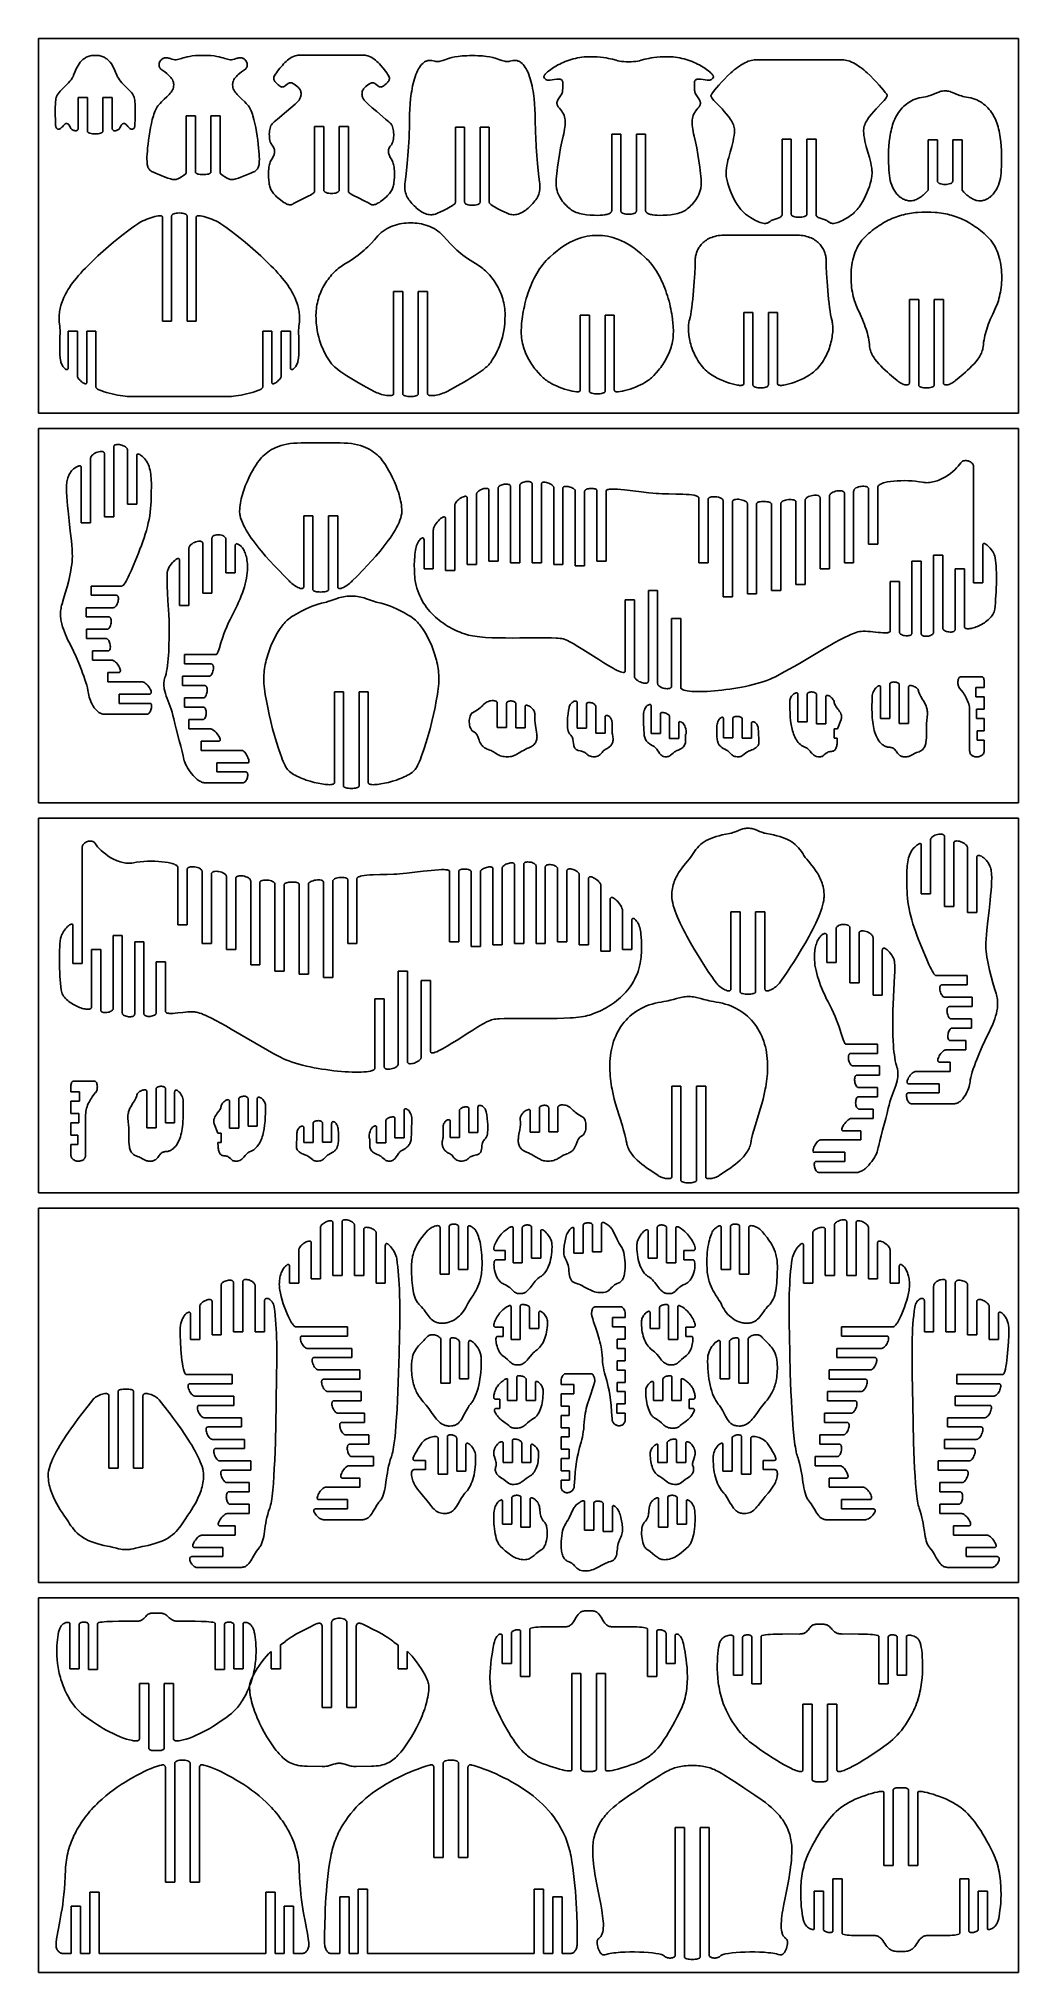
# Model space of a CAD drawing. Extents: x -1907 to 1907, y -3764 to 3764.
import ezdxf

# ---------------------------------------------------------------- set-up
doc = ezdxf.new("R2010")
doc.units = 0
doc.header["$MEASUREMENT"] = 0
doc.layers.get('0').update_dxf_attribs({"linetype": 'CONTINUOUS'})

msp = doc.modelspace()

# ---------------------------------------------------------------- linework, layer by layer
for p, q in [((-1907, 3764.3), (1907, 3764.3)), ((-1907, 2306.6), (-1907, 3764.3)), ((-1728.7, 3687.7), (-1725.3, 3689.7)), ((-1725.3, 3689.7), (-1721.9, 3691.6)), ((-1721.9, 3691.6), (-1718.2, 3693.3)), ((-1718.2, 3693.3), (-1714.3, 3694.9)), ((-1714.3, 3694.9), (-1710.3, 3696.2)), ((-1710.3, 3696.2), (-1706, 3697.3)), ((-1706, 3697.3), (-1701.5, 3698.2)), ((-1701.5, 3698.2), (-1696.9, 3698.8)), ((-1696.9, 3698.8), (-1692, 3699.2)), ((-1692, 3699.2), (-1686.8, 3699.3)), ((-1686.8, 3699.3), (-1681.7, 3699.2)), ((-1681.7, 3699.2), (-1676.8, 3698.8)), ((-1676.8, 3698.8), (-1672.1, 3698.2)), ((-1672.1, 3698.2), (-1667.7, 3697.3)), ((-1667.7, 3697.3), (-1663.4, 3696.2)), ((-1663.4, 3696.2), (-1659.3, 3694.9)), ((-1659.3, 3694.9), (-1655.5, 3693.3)), ((-1655.5, 3693.3), (-1651.8, 3691.6)), ((-1651.8, 3691.6), (-1648.3, 3689.7)), ((-1648.3, 3689.7), (-1645, 3687.7)), ((-1419.3, 3688.4), (-1416.8, 3689.1)), ((-1416.8, 3689.1), (-1414.1, 3689.6)), ((-1414.1, 3689.6), (-1411.3, 3689.8)), ((-1411.3, 3689.8), (-1408.4, 3689.7)), ((-1408.4, 3689.7), (-1405.3, 3689.4)), ((-1405.3, 3689.4), (-1402, 3688.8)), ((-1350.9, 3687.3), (-1344.6, 3689.3)), ((-1344.6, 3689.3), (-1337.4, 3691.4)), ((-1337.4, 3691.4), (-1329.3, 3693.4)), ((-1329.3, 3693.4), (-1319.9, 3695.2)), ((-1319.9, 3695.2), (-1309.2, 3696.9)), ((-1309.2, 3696.9), (-1296.9, 3698.2)), ((-1296.9, 3698.2), (-1282.8, 3699)), ((-1282.8, 3699), (-1266.7, 3699.3)), ((-1266.7, 3699.3), (-1250.6, 3699)), ((-1250.6, 3699), (-1236.5, 3698.2)), ((-1236.5, 3698.2), (-1224.1, 3696.9)), ((-1224.1, 3696.9), (-1213.4, 3695.2)), ((-1213.4, 3695.2), (-1204, 3693.4)), ((-1204, 3693.4), (-1195.9, 3691.4)), ((-1195.9, 3691.4), (-1188.8, 3689.3)), ((-1188.8, 3689.3), (-1182.4, 3687.3)), ((-1131.3, 3688.8), (-1128.1, 3689.4)), ((-1128.1, 3689.4), (-1125, 3689.7)), ((-1125, 3689.7), (-1122, 3689.8)), ((-1122, 3689.8), (-1119.2, 3689.6)), ((-1119.2, 3689.6), (-1116.5, 3689.1)), ((-1116.5, 3689.1), (-1114, 3688.4)), ((-927.3, 3688.6), (-921.4, 3692)), ((-921.4, 3692), (-915.3, 3694.8)), ((-915.3, 3694.8), (-908.7, 3697.1)), ((-908.7, 3697.1), (-901.8, 3698.8)), ((-901.8, 3698.8), (-898.2, 3699.4)), ((-898.2, 3699.4), (-894.6, 3699.9)), ((-894.6, 3699.9), (-890.8, 3700.1)), ((-890.8, 3700.1), (-886.8, 3700.2)), ((-886.8, 3700.2), (-646.8, 3700.2)), ((-646.8, 3700.2), (-642.9, 3700.1)), ((-642.9, 3700.1), (-639.1, 3699.9)), ((-639.1, 3699.9), (-635.4, 3699.4)), ((-635.4, 3699.4), (-631.8, 3698.8)), ((-631.8, 3698.8), (-624.9, 3697.1)), ((-624.9, 3697.1), (-618.4, 3694.8)), ((-618.4, 3694.8), (-612.2, 3692)), ((-612.2, 3692), (-606.3, 3688.6)), ((-298, 3691.1), (-307.4, 3688.7)), ((-286.8, 3693.4), (-298, 3691.1)), ((-273.6, 3695.4), (-286.8, 3693.4)), ((-266.1, 3696.2), (-273.6, 3695.4)), ((-258, 3696.9), (-266.1, 3696.2)), ((-249.3, 3697.5), (-258, 3696.9)), ((-239.8, 3697.9), (-249.3, 3697.5)), ((-229.6, 3698.2), (-239.8, 3697.9)), ((-218.6, 3698.3), (-229.6, 3698.2)), ((-207.6, 3698.2), (-218.6, 3698.3)), ((-197.4, 3697.9), (-207.6, 3698.2)), ((-187.9, 3697.5), (-197.4, 3697.9)), ((-179.1, 3696.9), (-187.9, 3697.5)), ((-171, 3696.2), (-179.1, 3696.9)), ((-163.6, 3695.4), (-171, 3696.2)), ((-150.3, 3693.4), (-163.6, 3695.4)), ((-139.2, 3691.1), (-150.3, 3693.4)), ((-129.8, 3688.7), (-139.2, 3691.1)), ((182.4, 3687.7), (190.9, 3689.5)), ((190.9, 3689.5), (199.5, 3691.1)), ((199.5, 3691.1), (208.2, 3692.3)), ((208.2, 3692.3), (217.1, 3693.3)), ((217.1, 3693.3), (226, 3693.8)), ((226, 3693.8), (235.1, 3694)), ((235.1, 3694), (252.1, 3693.8)), ((252.1, 3693.8), (267, 3693.2)), ((267, 3693.2), (280.2, 3692.2)), ((280.2, 3692.2), (291.8, 3690.9)), ((291.8, 3690.9), (302, 3689.4)), ((302, 3689.4), (311.1, 3687.7)), ((468.8, 3687.7), (477.9, 3689.4)), ((477.9, 3689.4), (488.1, 3690.9)), ((488.1, 3690.9), (499.7, 3692.2)), ((499.7, 3692.2), (512.8, 3693.2)), ((512.8, 3693.2), (527.8, 3693.8)), ((527.8, 3693.8), (544.8, 3694)), ((544.8, 3694), (553.8, 3693.8)), ((553.8, 3693.8), (562.8, 3693.3)), ((562.8, 3693.3), (571.6, 3692.3)), ((571.6, 3692.3), (580.4, 3691.1)), ((580.4, 3691.1), (589, 3689.5)), ((589, 3689.5), (597.5, 3687.7)), ((1907, 3764.3), (1907, 2306.6)), ((-1777, 3610.1), (-1773.5, 3615.9)), ((-1773.5, 3615.9), (-1772, 3618.9)), ((-1772, 3618.9), (-1770.8, 3621.8)), ((-1770.8, 3621.8), (-1766, 3634.1)), ((-1766, 3634.1), (-1763.3, 3640.6)), ((-1763.3, 3640.6), (-1760.4, 3647.1)), ((-1760.4, 3647.1), (-1757.2, 3653.6)), ((-1757.2, 3653.6), (-1753.6, 3660.1)), ((-1753.6, 3660.1), (-1749.7, 3666.3)), ((-1749.7, 3666.3), (-1745.2, 3672.3)), ((-1745.2, 3672.3), (-1740.3, 3677.9)), ((-1740.3, 3677.9), (-1737.6, 3680.5)), ((-1737.6, 3680.5), (-1734.8, 3683)), ((-1734.8, 3683), (-1731.8, 3685.4)), ((-1731.8, 3685.4), (-1728.7, 3687.7)), ((-1645, 3687.7), (-1641.9, 3685.4)), ((-1641.9, 3685.4), (-1638.9, 3683)), ((-1638.9, 3683), (-1636, 3680.5)), ((-1636, 3680.5), (-1633.4, 3677.9)), ((-1633.4, 3677.9), (-1628.4, 3672.3)), ((-1628.4, 3672.3), (-1624, 3666.3)), ((-1624, 3666.3), (-1620, 3660.1)), ((-1620, 3660.1), (-1616.5, 3653.6)), ((-1616.5, 3653.6), (-1613.3, 3647.1)), ((-1613.3, 3647.1), (-1610.3, 3640.6)), ((-1610.3, 3640.6), (-1607.7, 3634.1)), ((-1607.7, 3634.1), (-1602.9, 3621.8)), ((-1602.9, 3621.8), (-1601.6, 3618.9)), ((-1601.6, 3618.9), (-1600.2, 3615.9)), ((-1600.2, 3615.9), (-1596.7, 3610.1)), ((-1438.1, 3664.2), (-1437.4, 3668.5)), ((-1438.1, 3659.9), (-1438.1, 3664.2)), ((-1437.9, 3657.9), (-1438.1, 3659.9)), ((-1437.4, 3655.9), (-1437.9, 3657.9)), ((-1437.4, 3668.5), (-1436, 3672.7)), ((-1436.8, 3653.9), (-1437.4, 3655.9)), ((-1436, 3652.1), (-1436.8, 3653.9)), ((-1436, 3672.7), (-1433.9, 3676.8)), ((-1435.1, 3650.4), (-1436, 3652.1)), ((-1433.9, 3648.8), (-1435.1, 3650.4)), ((-1433.9, 3676.8), (-1432.6, 3678.7)), ((-1432.6, 3647.4), (-1433.9, 3648.8)), ((-1432.6, 3678.7), (-1431.2, 3680.5)), ((-1431, 3646.1), (-1432.6, 3647.4)), ((-1431.2, 3680.5), (-1429.6, 3682.2)), ((-1415.9, 3635.2), (-1431, 3646.1)), ((-1429.6, 3682.2), (-1427.9, 3683.8)), ((-1427.9, 3683.8), (-1426, 3685.2)), ((-1426, 3685.2), (-1423.9, 3686.5)), ((-1423.9, 3686.5), (-1421.7, 3687.5)), ((-1421.7, 3687.5), (-1419.3, 3688.4)), ((-1407.6, 3628.7), (-1415.9, 3635.2)), ((-1403.6, 3625.2), (-1407.6, 3628.7)), ((-1399.6, 3621.5), (-1403.6, 3625.2)), ((-1402, 3688.8), (-1398.7, 3687.9)), ((-1395.9, 3617.6), (-1399.6, 3621.5)), ((-1398.7, 3687.9), (-1395.1, 3686.6)), ((-1392.4, 3613.5), (-1395.9, 3617.6)), ((-1395.1, 3686.6), (-1388.4, 3684.3)), ((-1388.4, 3684.3), (-1382.4, 3682.8)), ((-1382.4, 3682.8), (-1376.9, 3682.2)), ((-1376.9, 3682.2), (-1371.8, 3682.3)), ((-1371.8, 3682.3), (-1366.8, 3682.9)), ((-1366.8, 3682.9), (-1361.8, 3684)), ((-1361.8, 3684), (-1356.6, 3685.5)), ((-1356.6, 3685.5), (-1350.9, 3687.3)), ((-1182.4, 3687.3), (-1176.8, 3685.5)), ((-1176.8, 3685.5), (-1171.5, 3684)), ((-1171.5, 3684), (-1166.5, 3682.9)), ((-1166.5, 3682.9), (-1161.5, 3682.3)), ((-1161.5, 3682.3), (-1156.4, 3682.2)), ((-1156.4, 3682.2), (-1150.9, 3682.8)), ((-1150.9, 3682.8), (-1144.9, 3684.3)), ((-1144.9, 3684.3), (-1138.2, 3686.6)), ((-1137.4, 3617.6), (-1140.9, 3613.5)), ((-1138.2, 3686.6), (-1134.7, 3687.9)), ((-1133.7, 3621.5), (-1137.4, 3617.6)), ((-1134.7, 3687.9), (-1131.3, 3688.8)), ((-1129.8, 3625.2), (-1133.7, 3621.5)), ((-1125.7, 3628.7), (-1129.8, 3625.2)), ((-1117.4, 3635.2), (-1125.7, 3628.7)), ((-1102.3, 3646.1), (-1117.4, 3635.2)), ((-1114, 3688.4), (-1111.6, 3687.5)), ((-1111.6, 3687.5), (-1109.4, 3686.5)), ((-1109.4, 3686.5), (-1107.4, 3685.2)), ((-1107.4, 3685.2), (-1105.5, 3683.8)), ((-1105.5, 3683.8), (-1103.7, 3682.2)), ((-1103.7, 3682.2), (-1102.1, 3680.5)), ((-1100.8, 3647.4), (-1102.3, 3646.1)), ((-1102.1, 3680.5), (-1100.7, 3678.7)), ((-1099.4, 3648.8), (-1100.8, 3647.4)), ((-1100.7, 3678.7), (-1099.4, 3676.8)), ((-1099.4, 3676.8), (-1097.3, 3672.7)), ((-1098.3, 3650.4), (-1099.4, 3648.8)), ((-1097.3, 3652.1), (-1098.3, 3650.4)), ((-1097.3, 3672.7), (-1095.9, 3668.5)), ((-1096.5, 3653.9), (-1097.3, 3652.1)), ((-1095.9, 3655.9), (-1096.5, 3653.9)), ((-1095.9, 3668.5), (-1095.2, 3664.2)), ((-1095.5, 3657.9), (-1095.9, 3655.9)), ((-1095.2, 3659.9), (-1095.5, 3657.9)), ((-1095.2, 3664.2), (-1095.2, 3659.9)), ((-991.9, 3610.8), (-991.2, 3614.2)), ((-991.2, 3614.2), (-989.9, 3617.9)), ((-989.9, 3617.9), (-987.8, 3622)), ((-987.8, 3622), (-985.1, 3626.6)), ((-985.1, 3626.6), (-981.5, 3631.6)), ((-981.5, 3631.6), (-977.2, 3637.2)), ((-977.2, 3637.2), (-967.8, 3649)), ((-967.8, 3649), (-958.3, 3660.4)), ((-958.3, 3660.4), (-953.5, 3665.8)), ((-953.5, 3665.8), (-948.6, 3671)), ((-948.6, 3671), (-943.6, 3675.9)), ((-943.6, 3675.9), (-938.4, 3680.5)), ((-938.4, 3680.5), (-933, 3684.8)), ((-933, 3684.8), (-927.3, 3688.6)), ((-606.3, 3688.6), (-600.7, 3684.8)), ((-600.7, 3684.8), (-595.3, 3680.5)), ((-595.3, 3680.5), (-590.1, 3675.9)), ((-590.1, 3675.9), (-585.1, 3671)), ((-585.1, 3671), (-580.2, 3665.8)), ((-580.2, 3665.8), (-575.4, 3660.4)), ((-575.4, 3660.4), (-565.9, 3649)), ((-565.9, 3649), (-556.5, 3637.2)), ((-556.5, 3637.2), (-552.1, 3631.6)), ((-552.1, 3631.6), (-548.6, 3626.6)), ((-548.6, 3626.6), (-545.8, 3622)), ((-545.8, 3622), (-543.8, 3617.9)), ((-543.8, 3617.9), (-542.5, 3614.2)), ((-542.5, 3614.2), (-541.7, 3610.8)), ((-441.4, 3616.1), (-444.1, 3607.5)), ((-438.5, 3624.3), (-441.4, 3616.1)), ((-435.3, 3632.1), (-438.5, 3624.3)), ((-432, 3639.4), (-435.3, 3632.1)), ((-428.4, 3646.3), (-432, 3639.4)), ((-424.6, 3652.6), (-428.4, 3646.3)), ((-420.6, 3658.4), (-424.6, 3652.6)), ((-416.4, 3663.5), (-420.6, 3658.4)), ((-411.9, 3668), (-416.4, 3663.5)), ((-407.2, 3671.9), (-411.9, 3668)), ((-404.7, 3673.5), (-407.2, 3671.9)), ((-402.2, 3675), (-404.7, 3673.5)), ((-399.6, 3676.3), (-402.2, 3675)), ((-397, 3677.3), (-399.6, 3676.3)), ((-394.3, 3678.2), (-397, 3677.3)), ((-391.5, 3678.9), (-394.3, 3678.2)), ((-388.7, 3679.3), (-391.5, 3678.9)), ((-385.8, 3679.6), (-388.7, 3679.3)), ((-382.8, 3679.6), (-385.8, 3679.6)), ((-379.8, 3679.4), (-382.8, 3679.6)), ((-376.7, 3679), (-379.8, 3679.4)), ((-364.6, 3676.5), (-376.7, 3679)), ((-360.6, 3675.9), (-364.6, 3676.5)), ((-357, 3675.6), (-360.6, 3675.9)), ((-353.6, 3675.4), (-357, 3675.6)), ((-350.4, 3675.5), (-353.6, 3675.4)), ((-347.4, 3675.7), (-350.4, 3675.5)), ((-344.5, 3676.1), (-347.4, 3675.7)), ((-339.1, 3677.4), (-344.5, 3676.1)), ((-333.8, 3679.1), (-339.1, 3677.4)), ((-322.2, 3683.6), (-333.8, 3679.1)), ((-315.4, 3686.1), (-322.2, 3683.6)), ((-307.4, 3688.7), (-315.4, 3686.1)), ((-121.8, 3686.1), (-129.8, 3688.7)), ((-114.9, 3683.6), (-121.8, 3686.1)), ((-103.4, 3679.1), (-114.9, 3683.6)), ((-98, 3677.4), (-103.4, 3679.1)), ((-92.6, 3676.1), (-98, 3677.4)), ((-89.7, 3675.7), (-92.6, 3676.1)), ((-86.7, 3675.5), (-89.7, 3675.7)), ((-83.6, 3675.4), (-86.7, 3675.5)), ((-80.2, 3675.6), (-83.6, 3675.4)), ((-76.5, 3675.9), (-80.2, 3675.6)), ((-72.6, 3676.5), (-76.5, 3675.9)), ((-60.5, 3679), (-72.6, 3676.5)), ((-57.4, 3679.4), (-60.5, 3679)), ((-54.3, 3679.6), (-57.4, 3679.4)), ((-51.4, 3679.6), (-54.3, 3679.6)), ((-48.5, 3679.3), (-51.4, 3679.6)), ((-45.6, 3678.9), (-48.5, 3679.3)), ((-42.9, 3678.2), (-45.6, 3678.9)), ((-40.2, 3677.3), (-42.9, 3678.2)), ((-37.5, 3676.3), (-40.2, 3677.3)), ((-34.9, 3675), (-37.5, 3676.3)), ((-32.4, 3673.5), (-34.9, 3675)), ((-30, 3671.9), (-32.4, 3673.5)), ((-25.3, 3668), (-30, 3671.9)), ((-20.8, 3663.5), (-25.3, 3668)), ((-16.5, 3658.4), (-20.8, 3663.5)), ((-12.5, 3652.6), (-16.5, 3658.4)), ((-8.7, 3646.3), (-12.5, 3652.6)), ((-5.2, 3639.4), (-8.7, 3646.3)), ((-1.8, 3632.1), (-5.2, 3639.4)), ((1.3, 3624.3), (-1.8, 3632.1)), ((4.2, 3616.1), (1.3, 3624.3)), ((7, 3607.5), (4.2, 3616.1)), ((59.7, 3615.2), (59.8, 3616.8)), ((60.1, 3613.9), (59.7, 3615.2)), ((59.8, 3616.8), (60.4, 3618.6)), ((62.5, 3610.5), (60.1, 3613.9)), ((60.4, 3618.6), (61.5, 3620.8)), ((61.5, 3620.8), (63.1, 3623.1)), ((63.1, 3623.1), (65.2, 3625.7)), ((65.2, 3625.7), (67.7, 3628.5)), ((67.7, 3628.5), (70.7, 3631.5)), ((70.7, 3631.5), (74.1, 3634.6)), ((74.1, 3634.6), (77.9, 3637.8)), ((77.9, 3637.8), (86.7, 3644.5)), ((86.7, 3644.5), (97, 3651.5)), ((97, 3651.5), (108.6, 3658.5)), ((108.6, 3658.5), (114.8, 3661.9)), ((114.8, 3661.9), (121.4, 3665.3)), ((121.4, 3665.3), (128.2, 3668.6)), ((128.2, 3668.6), (135.3, 3671.9)), ((135.3, 3671.9), (142.6, 3674.9)), ((142.6, 3674.9), (150.2, 3677.9)), ((150.2, 3677.9), (157.9, 3680.6)), ((157.9, 3680.6), (165.9, 3683.2)), ((165.9, 3683.2), (174.1, 3685.6)), ((174.1, 3685.6), (182.4, 3687.7)), ((311.1, 3687.7), (319.3, 3685.9)), ((319.3, 3685.9), (326.8, 3684)), ((326.8, 3684), (340.8, 3680.3)), ((340.8, 3680.3), (347.6, 3678.6)), ((347.6, 3678.6), (354.7, 3677.1)), ((354.7, 3677.1), (362.3, 3675.8)), ((362.3, 3675.8), (370.5, 3674.9)), ((370.5, 3674.9), (379.7, 3674.2)), ((379.7, 3674.2), (389.9, 3674)), ((389.9, 3674), (400.2, 3674.2)), ((400.2, 3674.2), (409.4, 3674.9)), ((409.4, 3674.9), (417.6, 3675.8)), ((417.6, 3675.8), (425.2, 3677.1)), ((425.2, 3677.1), (432.2, 3678.6)), ((432.2, 3678.6), (439.1, 3680.3)), ((439.1, 3680.3), (453, 3684)), ((453, 3684), (460.6, 3685.9)), ((460.6, 3685.9), (468.8, 3687.7)), ((597.5, 3687.7), (605.8, 3685.6)), ((605.8, 3685.6), (614, 3683.2)), ((614, 3683.2), (621.9, 3680.6)), ((621.9, 3680.6), (629.7, 3677.9)), ((629.7, 3677.9), (637.3, 3674.9)), ((637.3, 3674.9), (644.6, 3671.9)), ((644.6, 3671.9), (651.7, 3668.6)), ((651.7, 3668.6), (658.5, 3665.3)), ((658.5, 3665.3), (665.1, 3661.9)), ((665.1, 3661.9), (671.3, 3658.5)), ((671.3, 3658.5), (682.9, 3651.5)), ((682.9, 3651.5), (693.2, 3644.5)), ((693.2, 3644.5), (702, 3637.8)), ((702, 3637.8), (705.8, 3634.6)), ((705.8, 3634.6), (709.2, 3631.5)), ((709.2, 3631.5), (712.1, 3628.5)), ((712.1, 3628.5), (714.7, 3625.7)), ((714.7, 3625.7), (716.8, 3623.1)), ((716.8, 3623.1), (718.4, 3620.8)), ((719.8, 3613.9), (717.3, 3610.5)), ((718.4, 3620.8), (719.5, 3618.6)), ((719.5, 3618.6), (720.1, 3616.8)), ((720.2, 3615.2), (719.8, 3613.9)), ((720.1, 3616.8), (720.2, 3615.2)), ((762.7, 3607), (775, 3619.1)), ((775, 3619.1), (787.9, 3631)), ((787.9, 3631), (794.5, 3636.8)), ((794.5, 3636.8), (801.2, 3642.4)), ((801.2, 3642.4), (808, 3647.8)), ((808, 3647.8), (814.8, 3652.9)), ((814.8, 3652.9), (821.6, 3657.7)), ((821.6, 3657.7), (828.4, 3662.2)), ((828.4, 3662.2), (835.1, 3666.4)), ((835.1, 3666.4), (841.8, 3670.1)), ((841.8, 3670.1), (848.4, 3673.3)), ((848.4, 3673.3), (854.8, 3676.1)), ((854.8, 3676.1), (861.1, 3678.3)), ((861.1, 3678.3), (867.3, 3679.9)), ((867.3, 3679.9), (873.3, 3680.9)), ((873.3, 3680.9), (879, 3681.3)), ((879, 3681.3), (1227.4, 3681.3)), ((1227.4, 3681.3), (1233.2, 3680.9)), ((1233.2, 3680.9), (1239.1, 3679.9)), ((1239.1, 3679.9), (1245.3, 3678.3)), ((1245.3, 3678.3), (1251.6, 3676.1)), ((1251.6, 3676.1), (1258.1, 3673.3)), ((1258.1, 3673.3), (1264.7, 3670.1)), ((1264.7, 3670.1), (1271.3, 3666.4)), ((1271.3, 3666.4), (1278.1, 3662.2)), ((1278.1, 3662.2), (1284.8, 3657.7)), ((1284.8, 3657.7), (1291.6, 3652.9)), ((1291.6, 3652.9), (1298.4, 3647.8)), ((1298.4, 3647.8), (1305.2, 3642.4)), ((1305.2, 3642.4), (1311.9, 3636.8)), ((1311.9, 3636.8), (1318.5, 3631)), ((1318.5, 3631), (1331.4, 3619.1)), ((1331.4, 3619.1), (1343.7, 3607)), ((-1838.2, 3537.3), (-1837.3, 3539.6)), ((-1837.3, 3539.6), (-1834.8, 3544.4)), ((-1834.8, 3544.4), (-1831.4, 3549.3)), ((-1831.4, 3549.3), (-1827.4, 3554.4)), ((-1827.4, 3554.4), (-1822.9, 3559.6)), ((-1822.9, 3559.6), (-1817.9, 3564.9)), ((-1817.9, 3564.9), (-1807.1, 3575.8)), ((-1807.1, 3575.8), (-1796.1, 3587)), ((-1796.1, 3587), (-1790.8, 3592.7)), ((-1790.8, 3592.7), (-1785.7, 3598.5)), ((-1785.7, 3598.5), (-1781.1, 3604.3)), ((-1781.1, 3604.3), (-1777, 3610.1)), ((-1596.7, 3610.1), (-1592.6, 3604.3)), ((-1592.6, 3604.3), (-1587.9, 3598.5)), ((-1587.9, 3598.5), (-1582.9, 3592.7)), ((-1582.9, 3592.7), (-1577.6, 3587)), ((-1577.6, 3587), (-1566.5, 3575.8)), ((-1566.5, 3575.8), (-1555.8, 3564.9)), ((-1555.8, 3564.9), (-1550.8, 3559.6)), ((-1550.8, 3559.6), (-1546.2, 3554.4)), ((-1546.2, 3554.4), (-1542.2, 3549.3)), ((-1542.2, 3549.3), (-1538.9, 3544.4)), ((-1538.9, 3544.4), (-1536.4, 3539.6)), ((-1536.4, 3539.6), (-1535.4, 3537.3)), ((-1407.9, 3538.1), (-1403.3, 3542.6)), ((-1403.3, 3542.6), (-1399, 3547.1)), ((-1399, 3547.1), (-1395.2, 3551.6)), ((-1395.2, 3551.6), (-1391.7, 3556)), ((-1389.3, 3609.3), (-1392.4, 3613.5)), ((-1391.7, 3556), (-1388.6, 3560.4)), ((-1386.6, 3604.8), (-1389.3, 3609.3)), ((-1388.6, 3560.4), (-1386.1, 3565)), ((-1384.4, 3600.1), (-1386.6, 3604.8)), ((-1386.1, 3565), (-1384, 3569.6)), ((-1382.7, 3595.2), (-1384.4, 3600.1)), ((-1384, 3569.6), (-1382.5, 3574.4)), ((-1381.6, 3590.1), (-1382.7, 3595.2)), ((-1382.5, 3574.4), (-1381.6, 3579.5)), ((-1381.3, 3587.4), (-1381.6, 3590.1)), ((-1381.6, 3579.5), (-1381.3, 3584.8)), ((-1381.3, 3584.8), (-1381.3, 3587.4)), ((-1152, 3587.4), (-1152.1, 3584.8)), ((-1152.1, 3584.8), (-1151.7, 3579.5)), ((-1151.7, 3590.1), (-1152, 3587.4)), ((-1150.6, 3595.2), (-1151.7, 3590.1)), ((-1151.7, 3579.5), (-1150.8, 3574.4)), ((-1150.8, 3574.4), (-1149.3, 3569.6)), ((-1149, 3600.1), (-1150.6, 3595.2)), ((-1149.3, 3569.6), (-1147.2, 3565)), ((-1146.7, 3604.8), (-1149, 3600.1)), ((-1147.2, 3565), (-1144.7, 3560.4)), ((-1144, 3609.3), (-1146.7, 3604.8)), ((-1144.7, 3560.4), (-1141.6, 3556)), ((-1140.9, 3613.5), (-1144, 3609.3)), ((-1141.6, 3556), (-1138.2, 3551.6)), ((-1138.2, 3551.6), (-1134.3, 3547.1)), ((-1134.3, 3547.1), (-1130, 3542.6)), ((-1130, 3542.6), (-1125.4, 3538.1)), ((-992.1, 3607.7), (-991.9, 3610.8)), ((-991.7, 3604.8), (-992.1, 3607.7)), ((-990.8, 3602.2), (-991.7, 3604.8)), ((-989.4, 3599.6), (-990.8, 3602.2)), ((-987.6, 3597.2), (-989.4, 3599.6)), ((-985.5, 3594.8), (-987.6, 3597.2)), ((-980.4, 3589.8), (-985.5, 3594.8)), ((-974.4, 3584.3), (-980.4, 3589.8)), ((-971.3, 3581.6), (-974.4, 3584.3)), ((-968.5, 3579.5), (-971.3, 3581.6)), ((-965.8, 3577.9), (-968.5, 3579.5)), ((-963.3, 3576.9), (-965.8, 3577.9)), ((-961, 3576.2), (-963.3, 3576.9)), ((-958.7, 3576), (-961, 3576.2)), ((-956.6, 3576.1), (-958.7, 3576)), ((-954.6, 3576.6), (-956.6, 3576.1)), ((-952.6, 3577.3), (-954.6, 3576.6)), ((-950.7, 3578.3), (-952.6, 3577.3)), ((-947, 3580.8), (-950.7, 3578.3)), ((-939.1, 3587.1), (-947, 3580.8)), ((-935.1, 3589.9), (-939.1, 3587.1)), ((-933.2, 3591), (-935.1, 3589.9)), ((-931.3, 3591.8), (-933.2, 3591)), ((-929.5, 3592.4), (-931.3, 3591.8)), ((-927.6, 3592.7), (-929.5, 3592.4)), ((-925.7, 3592.8), (-927.6, 3592.7)), ((-923.7, 3592.5), (-925.7, 3592.8)), ((-921.6, 3591.9), (-923.7, 3592.5)), ((-919.3, 3591.1), (-921.6, 3591.9)), ((-916.9, 3589.9), (-919.3, 3591.1)), ((-914.3, 3588.3), (-916.9, 3589.9)), ((-908.2, 3584.2), (-914.3, 3588.3)), ((-901, 3578.5), (-908.2, 3584.2)), ((-897.3, 3575.3), (-901, 3578.5)), ((-894.2, 3572), (-897.3, 3575.3)), ((-891.6, 3568.8), (-894.2, 3572)), ((-889.5, 3565.5), (-891.6, 3568.8)), ((-887.9, 3562.2), (-889.5, 3565.5)), ((-886.7, 3558.9), (-887.9, 3562.2)), ((-887.5, 3536.9), (-886.7, 3539.9)), ((-885.9, 3555.7), (-886.7, 3558.9)), ((-886.7, 3539.9), (-886, 3542.9)), ((-886, 3542.9), (-885.5, 3546.1)), ((-885.4, 3552.4), (-885.9, 3555.7)), ((-885.5, 3546.1), (-885.3, 3549.2)), ((-885.3, 3549.2), (-885.4, 3552.4)), ((-648.2, 3552.4), (-648.3, 3549.2)), ((-648.3, 3549.2), (-648.2, 3546.1)), ((-647.8, 3555.7), (-648.2, 3552.4)), ((-648.2, 3546.1), (-647.7, 3542.9)), ((-647, 3558.9), (-647.8, 3555.7)), ((-647.7, 3542.9), (-647, 3539.9)), ((-645.8, 3562.2), (-647, 3558.9)), ((-647, 3539.9), (-646.1, 3536.9)), ((-644.2, 3565.5), (-645.8, 3562.2)), ((-642.1, 3568.8), (-644.2, 3565.5)), ((-639.5, 3572), (-642.1, 3568.8)), ((-636.4, 3575.3), (-639.5, 3572)), ((-632.7, 3578.5), (-636.4, 3575.3)), ((-625.5, 3584.2), (-632.7, 3578.5)), ((-619.4, 3588.3), (-625.5, 3584.2)), ((-616.8, 3589.9), (-619.4, 3588.3)), ((-614.3, 3591.1), (-616.8, 3589.9)), ((-612.1, 3591.9), (-614.3, 3591.1)), ((-609.9, 3592.5), (-612.1, 3591.9)), ((-607.9, 3592.8), (-609.9, 3592.5)), ((-606, 3592.7), (-607.9, 3592.8)), ((-604.2, 3592.4), (-606, 3592.7)), ((-602.3, 3591.8), (-604.2, 3592.4)), ((-600.5, 3591), (-602.3, 3591.8)), ((-598.6, 3589.9), (-600.5, 3591)), ((-594.6, 3587.1), (-598.6, 3589.9)), ((-586.7, 3580.8), (-594.6, 3587.1)), ((-582.9, 3578.3), (-586.7, 3580.8)), ((-581, 3577.3), (-582.9, 3578.3)), ((-579.1, 3576.6), (-581, 3577.3)), ((-577, 3576.1), (-579.1, 3576.6)), ((-574.9, 3576), (-577, 3576.1)), ((-572.7, 3576.2), (-574.9, 3576)), ((-570.4, 3576.9), (-572.7, 3576.2)), ((-567.9, 3577.9), (-570.4, 3576.9)), ((-565.2, 3579.5), (-567.9, 3577.9)), ((-562.4, 3581.6), (-565.2, 3579.5)), ((-559.3, 3584.3), (-562.4, 3581.6)), ((-553.3, 3589.8), (-559.3, 3584.3)), ((-548.1, 3594.8), (-553.3, 3589.8)), ((-546, 3597.2), (-548.1, 3594.8)), ((-544.3, 3599.6), (-546, 3597.2)), ((-542.9, 3602.2), (-544.3, 3599.6)), ((-542, 3604.8), (-542.9, 3602.2)), ((-541.6, 3607.7), (-542, 3604.8)), ((-541.7, 3610.8), (-541.6, 3607.7)), ((-456.4, 3550.5), (-459, 3530.3)), ((-454.8, 3560.4), (-456.4, 3550.5)), ((-453, 3570.3), (-454.8, 3560.4)), ((-451.1, 3580), (-453, 3570.3)), ((-448.9, 3589.4), (-451.1, 3580)), ((-446.6, 3598.6), (-448.9, 3589.4)), ((-444.1, 3607.5), (-446.6, 3598.6)), ((9.5, 3598.6), (7, 3607.5)), ((11.8, 3589.4), (9.5, 3598.6)), ((13.9, 3580), (11.8, 3589.4)), ((15.9, 3570.3), (13.9, 3580)), ((17.6, 3560.4), (15.9, 3570.3)), ((19.2, 3550.5), (17.6, 3560.4)), ((21.9, 3530.3), (19.2, 3550.5)), ((65.1, 3607.8), (62.5, 3610.5)), ((67.8, 3605.7), (65.1, 3607.8)), ((70.7, 3604.2), (67.8, 3605.7)), ((73.8, 3603.2), (70.7, 3604.2)), ((77, 3602.7), (73.8, 3603.2)), ((80.4, 3602.5), (77, 3602.7)), ((84, 3602.7), (80.4, 3602.5)), ((91.7, 3603.6), (84, 3602.7)), ((100.3, 3604.9), (91.7, 3603.6)), ((109.8, 3606.1), (100.3, 3604.9)), ((114.9, 3606.4), (109.8, 3606.1)), ((120.3, 3606.6), (114.9, 3606.4)), ((123.4, 3606.4), (120.3, 3606.6)), ((121.8, 3537.9), (124.5, 3541.7)), ((126, 3605.7), (123.4, 3606.4)), ((124.5, 3541.7), (127.2, 3545.6)), ((128.2, 3604.7), (126, 3605.7)), ((127.2, 3545.6), (129.5, 3549.6)), ((129.9, 3603.3), (128.2, 3604.7)), ((129.5, 3549.6), (131.3, 3553.8)), ((131.3, 3601.6), (129.9, 3603.3)), ((132.3, 3599.5), (131.3, 3601.6)), ((131.3, 3553.8), (132, 3556)), ((132, 3556), (132.6, 3558.2)), ((133, 3597), (132.3, 3599.5)), ((132.6, 3558.2), (132.9, 3560.5)), ((132.9, 3560.5), (133, 3562.8)), ((133.5, 3594.3), (133, 3597)), ((133, 3562.8), (133.2, 3572)), ((133.2, 3572), (133.6, 3580.4)), ((133.7, 3591.2), (133.5, 3594.3)), ((133.6, 3580.4), (133.8, 3587.9)), ((133.8, 3587.9), (133.7, 3591.2)), ((646.2, 3591.2), (646.1, 3587.9)), ((646.1, 3587.9), (646.3, 3580.4)), ((646.4, 3594.3), (646.2, 3591.2)), ((646.3, 3580.4), (646.7, 3572)), ((646.9, 3597), (646.4, 3594.3)), ((646.7, 3572), (646.9, 3562.8)), ((647.6, 3599.5), (646.9, 3597)), ((646.9, 3562.8), (647, 3560.5)), ((647, 3560.5), (647.3, 3558.2)), ((647.3, 3558.2), (647.8, 3556)), ((648.6, 3601.6), (647.6, 3599.5)), ((647.8, 3556), (648.5, 3553.8)), ((648.5, 3553.8), (650.4, 3549.6)), ((649.9, 3603.3), (648.6, 3601.6)), ((651.7, 3604.7), (649.9, 3603.3)), ((650.4, 3549.6), (652.7, 3545.6)), ((653.8, 3605.7), (651.7, 3604.7)), ((652.7, 3545.6), (655.3, 3541.7)), ((656.5, 3606.4), (653.8, 3605.7)), ((655.3, 3541.7), (658.1, 3537.9)), ((659.6, 3606.6), (656.5, 3606.4)), ((665, 3606.4), (659.6, 3606.6)), ((670.1, 3606.1), (665, 3606.4)), ((679.6, 3604.9), (670.1, 3606.1)), ((688.2, 3603.6), (679.6, 3604.9)), ((695.9, 3602.7), (688.2, 3603.6)), ((699.5, 3602.5), (695.9, 3602.7)), ((702.9, 3602.7), (699.5, 3602.5)), ((706.1, 3603.2), (702.9, 3602.7)), ((709.2, 3604.2), (706.1, 3603.2)), ((712, 3605.7), (709.2, 3604.2)), ((710.3, 3542.9), (710.6, 3544.6)), ((710.5, 3541), (710.3, 3542.9)), ((711.2, 3538.8), (710.5, 3541)), ((710.6, 3544.6), (713.1, 3548.9)), ((712.5, 3536.3), (711.2, 3538.8)), ((714.8, 3607.8), (712, 3605.7)), ((713.1, 3548.9), (717.5, 3555.2)), ((717.3, 3610.5), (714.8, 3607.8)), ((717.5, 3555.2), (723.7, 3563.3)), ((723.7, 3563.3), (731.6, 3572.9)), ((731.6, 3572.9), (740.8, 3583.6)), ((740.8, 3583.6), (751.3, 3595.1)), ((751.3, 3595.1), (762.7, 3607)), ((1343.7, 3607), (1355.2, 3595.1)), ((1355.2, 3595.1), (1365.6, 3583.6)), ((1365.6, 3583.6), (1374.9, 3572.9)), ((1374.9, 3572.9), (1382.7, 3563.3)), ((1382.7, 3563.3), (1388.9, 3555.2)), ((1388.9, 3555.2), (1393.4, 3548.9)), ((1393.4, 3548.9), (1395.8, 3544.6)), ((1395.2, 3538.8), (1394, 3536.3)), ((1396, 3541), (1395.2, 3538.8)), ((1395.8, 3544.6), (1396.2, 3542.9)), ((1396.2, 3542.9), (1396, 3541)), ((1545.7, 3538.2), (1552.1, 3539.7)), ((1552.1, 3539.7), (1558, 3541.3)), ((1558, 3541.3), (1563.6, 3543.1)), ((1563.6, 3543.1), (1574.1, 3547)), ((1574.1, 3547), (1583.8, 3551.1)), ((1583.8, 3551.1), (1593, 3554.9)), ((1593, 3554.9), (1597.6, 3556.6)), ((1597.6, 3556.6), (1602.2, 3558)), ((1602.2, 3558), (1606.8, 3559.3)), ((1606.8, 3559.3), (1611.6, 3560.2)), ((1611.6, 3560.2), (1616.6, 3560.8)), ((1616.6, 3560.8), (1621.7, 3561)), ((1621.7, 3561), (1626.9, 3560.8)), ((1626.9, 3560.8), (1631.8, 3560.2)), ((1631.8, 3560.2), (1636.6, 3559.3)), ((1636.6, 3559.3), (1641.3, 3558)), ((1641.3, 3558), (1645.9, 3556.6)), ((1645.9, 3556.6), (1650.5, 3554.9)), ((1650.5, 3554.9), (1659.7, 3551.1)), ((1659.7, 3551.1), (1669.4, 3547)), ((1669.4, 3547), (1679.8, 3543.1)), ((1679.8, 3543.1), (1685.5, 3541.3)), ((1685.5, 3541.3), (1691.4, 3539.7)), ((1691.4, 3539.7), (1697.7, 3538.2)), ((-1842.4, 3495.9), (-1841.9, 3510.9)), ((-1842.4, 3480.1), (-1842.4, 3495.9)), ((-1842.2, 3464.7), (-1842.4, 3480.1)), ((-1841.8, 3450.5), (-1842.2, 3464.7)), ((-1841.9, 3510.9), (-1841.4, 3517.8)), ((-1841.4, 3517.8), (-1840.8, 3524.2)), ((-1840.8, 3524.2), (-1840, 3530)), ((-1840, 3530), (-1838.9, 3535)), ((-1838.9, 3535), (-1838.2, 3537.3)), ((-1752.9, 3534.6), (-1752.9, 3414.2)), ((-1716.9, 3534.6), (-1752.9, 3534.6)), ((-1716.9, 3403.2), (-1716.9, 3534.6)), ((-1656.8, 3534.6), (-1656.8, 3403.2)), ((-1620.7, 3534.6), (-1656.8, 3534.6)), ((-1620.7, 3414.2), (-1620.7, 3534.6)), ((-1535.4, 3537.3), (-1534.7, 3535)), ((-1534.7, 3535), (-1533.7, 3530)), ((-1533.7, 3530), (-1532.9, 3524.2)), ((-1532.9, 3524.2), (-1532.2, 3517.8)), ((-1532.2, 3517.8), (-1531.8, 3510.9)), ((-1531.8, 3510.9), (-1531.3, 3495.9)), ((-1531.5, 3464.7), (-1531.8, 3450.5)), ((-1531.2, 3480.1), (-1531.5, 3464.7)), ((-1531.3, 3495.9), (-1531.2, 3480.1)), ((-1464.6, 3449.6), (-1460.5, 3464)), ((-1460.5, 3464), (-1458.3, 3470.8)), ((-1458.3, 3470.8), (-1456.1, 3477.2)), ((-1456.1, 3477.2), (-1453.7, 3483.2)), ((-1453.7, 3483.2), (-1451.2, 3488.8)), ((-1451.2, 3488.8), (-1448.6, 3493.9)), ((-1448.6, 3493.9), (-1445.9, 3498.5)), ((-1445.9, 3498.5), (-1443.2, 3502.6)), ((-1443.2, 3502.6), (-1440.3, 3506)), ((-1440.3, 3506), (-1434.5, 3512.1)), ((-1434.5, 3512.1), (-1428.8, 3517.9)), ((-1428.8, 3517.9), (-1417.9, 3528.4)), ((-1417.9, 3528.4), (-1407.9, 3538.1)), ((-1332.8, 3464), (-1332.8, 3242)), ((-1296.7, 3464), (-1332.8, 3464)), ((-1296.7, 3244.9), (-1296.7, 3464)), ((-1236.6, 3464), (-1236.6, 3244.9)), ((-1200.6, 3464), (-1236.6, 3464)), ((-1200.6, 3242), (-1200.6, 3464)), ((-1125.4, 3538.1), (-1115.4, 3528.4)), ((-1115.4, 3528.4), (-1104.5, 3517.9)), ((-1104.5, 3517.9), (-1098.8, 3512.1)), ((-1098.8, 3512.1), (-1093, 3506)), ((-1093, 3506), (-1090.2, 3502.6)), ((-1090.2, 3502.6), (-1087.4, 3498.5)), ((-1087.4, 3498.5), (-1084.7, 3493.9)), ((-1084.7, 3493.9), (-1082.1, 3488.8)), ((-1082.1, 3488.8), (-1079.6, 3483.2)), ((-1079.6, 3483.2), (-1077.3, 3477.2)), ((-1077.3, 3477.2), (-1075, 3470.8)), ((-1075, 3470.8), (-1072.8, 3464)), ((-1072.8, 3464), (-1068.7, 3449.6)), ((-977.2, 3451.5), (-942.6, 3480.5)), ((-942.6, 3480.5), (-924.8, 3495.6)), ((-924.8, 3495.6), (-909, 3509.4)), ((-909, 3509.4), (-902.5, 3515.5)), ((-902.5, 3515.5), (-897.2, 3520.8)), ((-897.2, 3520.8), (-893.3, 3525.2)), ((-893.3, 3525.2), (-892, 3526.9)), ((-892, 3526.9), (-891.1, 3528.4)), ((-891.1, 3528.4), (-888.6, 3534)), ((-888.6, 3534), (-887.5, 3536.9)), ((-646.1, 3536.9), (-645.1, 3534)), ((-645.1, 3534), (-642.6, 3528.4)), ((-642.6, 3528.4), (-641.7, 3526.9)), ((-641.7, 3526.9), (-640.4, 3525.2)), ((-640.4, 3525.2), (-636.5, 3520.8)), ((-636.5, 3520.8), (-631.2, 3515.5)), ((-631.2, 3515.5), (-624.6, 3509.4)), ((-624.6, 3509.4), (-608.9, 3495.6)), ((-608.9, 3495.6), (-591.1, 3480.5)), ((-591.1, 3480.5), (-556.4, 3451.5)), ((-463.2, 3470.4), (-463.5, 3451.8)), ((-462.4, 3489.9), (-463.2, 3470.4)), ((-461, 3510), (-462.4, 3489.9)), ((-459, 3530.3), (-461, 3510)), ((23.9, 3510), (21.9, 3530.3)), ((25.3, 3489.9), (23.9, 3510)), ((26.1, 3470.4), (25.3, 3489.9)), ((26.3, 3451.8), (26.1, 3470.4)), ((110.7, 3513.9), (110.8, 3516.1)), ((110.9, 3511.6), (110.7, 3513.9)), ((110.8, 3516.1), (111.1, 3518.2)), ((111.3, 3509.3), (110.9, 3511.6)), ((111.1, 3518.2), (111.6, 3520.3)), ((112, 3506.9), (111.3, 3509.3)), ((111.6, 3520.3), (112.3, 3522.4)), ((113, 3504.4), (112, 3506.9)), ((112.3, 3522.4), (114.1, 3526.4)), ((114.3, 3501.9), (113, 3504.4)), ((114.1, 3526.4), (116.4, 3530.3)), ((115.9, 3499.2), (114.3, 3501.9)), ((117.9, 3496.5), (115.9, 3499.2)), ((116.4, 3530.3), (119, 3534.1)), ((120.3, 3493.6), (117.9, 3496.5)), ((119, 3534.1), (121.8, 3537.9)), ((125.1, 3487.9), (120.3, 3493.6)), ((129.3, 3482.2), (125.1, 3487.9)), ((132.8, 3476.7), (129.3, 3482.2)), ((135.9, 3471.1), (132.8, 3476.7)), ((138.3, 3465.5), (135.9, 3471.1)), ((140.2, 3459.8), (138.3, 3465.5)), ((641.6, 3465.5), (639.6, 3459.8)), ((644, 3471.1), (641.6, 3465.5)), ((647, 3476.7), (644, 3471.1)), ((650.6, 3482.2), (647, 3476.7)), ((654.8, 3487.9), (650.6, 3482.2)), ((659.6, 3493.6), (654.8, 3487.9)), ((658.1, 3537.9), (660.9, 3534.1)), ((662, 3496.5), (659.6, 3493.6)), ((660.9, 3534.1), (663.5, 3530.3)), ((664, 3499.2), (662, 3496.5)), ((663.5, 3530.3), (665.8, 3526.4)), ((665.6, 3501.9), (664, 3499.2)), ((666.9, 3504.4), (665.6, 3501.9)), ((665.8, 3526.4), (667.6, 3522.4)), ((667.9, 3506.9), (666.9, 3504.4)), ((667.6, 3522.4), (668.3, 3520.3)), ((668.6, 3509.3), (667.9, 3506.9)), ((668.3, 3520.3), (668.8, 3518.2)), ((669, 3511.6), (668.6, 3509.3)), ((668.8, 3518.2), (669.1, 3516.1)), ((669.2, 3513.9), (669, 3511.6)), ((669.1, 3516.1), (669.2, 3513.9)), ((714.2, 3533.6), (712.5, 3536.3)), ((716.3, 3530.6), (714.2, 3533.6)), ((721.8, 3524), (716.3, 3530.6)), ((728.5, 3516.7), (721.8, 3524)), ((728.5, 3516.7), (753.5, 3490.6)), ((762.3, 3481), (753.5, 3490.6)), ((771, 3470.9), (762.3, 3481)), ((779.2, 3460.6), (771, 3470.9)), ((1335.4, 3470.9), (1327.3, 3460.6)), ((1344.1, 3481), (1335.4, 3470.9)), ((1353, 3490.6), (1344.1, 3481)), ((1353, 3490.6), (1377.9, 3516.7)), ((1384.6, 3524), (1377.9, 3516.7)), ((1390.1, 3530.6), (1384.6, 3524)), ((1392.2, 3533.6), (1390.1, 3530.6)), ((1394, 3536.3), (1392.2, 3533.6)), ((1429.1, 3457.4), (1432.6, 3463.8)), ((1432.6, 3463.8), (1436.4, 3469.9)), ((1436.4, 3469.9), (1440.8, 3476.5)), ((1440.8, 3476.5), (1445.4, 3482.8)), ((1445.4, 3482.8), (1450.2, 3488.7)), ((1450.2, 3488.7), (1455.3, 3494.5)), ((1455.3, 3494.5), (1460.5, 3499.9)), ((1460.5, 3499.9), (1466, 3504.9)), ((1466, 3504.9), (1471.8, 3509.7)), ((1471.8, 3509.7), (1477.9, 3514.2)), ((1477.9, 3514.2), (1484.2, 3518.3)), ((1484.2, 3518.3), (1490.9, 3522.1)), ((1490.9, 3522.1), (1498, 3525.5)), ((1498, 3525.5), (1505.4, 3528.6)), ((1505.4, 3528.6), (1513.2, 3531.3)), ((1513.2, 3531.3), (1521.3, 3533.6)), ((1521.3, 3533.6), (1530, 3535.5)), ((1545.7, 3538.2), (1530, 3535.5)), ((1713.5, 3535.5), (1697.7, 3538.2)), ((1713.5, 3535.5), (1722.1, 3533.6)), ((1722.1, 3533.6), (1730.3, 3531.3)), ((1730.3, 3531.3), (1738.1, 3528.6)), ((1738.1, 3528.6), (1745.5, 3525.5)), ((1745.5, 3525.5), (1752.5, 3522.1)), ((1752.5, 3522.1), (1759.2, 3518.3)), ((1759.2, 3518.3), (1765.6, 3514.2)), ((1765.6, 3514.2), (1771.7, 3509.7)), ((1771.7, 3509.7), (1777.4, 3504.9)), ((1777.4, 3504.9), (1783, 3499.9)), ((1783, 3499.9), (1788.2, 3494.5)), ((1788.2, 3494.5), (1793.2, 3488.7)), ((1793.2, 3488.7), (1798.1, 3482.8)), ((1798.1, 3482.8), (1802.7, 3476.5)), ((1802.7, 3476.5), (1807.1, 3469.9)), ((1807.1, 3469.9), (1810.9, 3463.8)), ((1810.9, 3463.8), (1814.3, 3457.4)), ((-1841.4, 3429.7), (-1841.8, 3450.5)), ((-1841.2, 3426.3), (-1841.4, 3429.7)), ((-1840.8, 3423.2), (-1841.2, 3426.3)), ((-1840.1, 3420.4), (-1840.8, 3423.2)), ((-1839.2, 3418), (-1840.1, 3420.4)), ((-1838.1, 3415.9), (-1839.2, 3418)), ((-1836.7, 3414.1), (-1838.1, 3415.9)), ((-1835.1, 3412.8), (-1836.7, 3414.1)), ((-1833.3, 3411.9), (-1835.1, 3412.8)), ((-1831.3, 3411.4), (-1833.3, 3411.9)), ((-1829.2, 3411.4), (-1831.3, 3411.4)), ((-1826.9, 3411.9), (-1829.2, 3411.4)), ((-1824.4, 3412.9), (-1826.9, 3411.9)), ((-1821.8, 3414.5), (-1824.4, 3412.9)), ((-1819.1, 3416.6), (-1821.8, 3414.5)), ((-1816.3, 3419.3), (-1819.1, 3416.6)), ((-1813.4, 3422.7), (-1816.3, 3419.3)), ((-1810.5, 3426.1), (-1813.4, 3422.7)), ((-1807.9, 3428.9), (-1810.5, 3426.1)), ((-1805.5, 3431.1), (-1807.9, 3428.9)), ((-1803.3, 3432.7), (-1805.5, 3431.1)), ((-1801.3, 3433.8), (-1803.3, 3432.7)), ((-1799.3, 3434.4), (-1801.3, 3433.8)), ((-1797.6, 3434.5), (-1799.3, 3434.4)), ((-1795.9, 3434.1), (-1797.6, 3434.5)), ((-1794.2, 3433.3), (-1795.9, 3434.1)), ((-1792.6, 3432.1), (-1794.2, 3433.3)), ((-1791.1, 3430.4), (-1792.6, 3432.1)), ((-1789.5, 3428.4), (-1791.1, 3430.4)), ((-1786.3, 3423.3), (-1789.5, 3428.4)), ((-1782.9, 3416.9), (-1786.3, 3423.3)), ((-1781.4, 3414.5), (-1782.9, 3416.9)), ((-1779.5, 3412.4), (-1781.4, 3414.5)), ((-1777.5, 3410.5), (-1779.5, 3412.4)), ((-1775.2, 3409), (-1777.5, 3410.5)), ((-1772.8, 3407.8), (-1775.2, 3409)), ((-1770.3, 3406.8), (-1772.8, 3407.8)), ((-1767.7, 3406.2), (-1770.3, 3406.8)), ((-1765.2, 3405.8), (-1767.7, 3406.2)), ((-1762.8, 3405.8), (-1765.2, 3405.8)), ((-1760.5, 3406), (-1762.8, 3405.8)), ((-1758.4, 3406.6), (-1760.5, 3406)), ((-1756.6, 3407.5), (-1758.4, 3406.6)), ((-1755.1, 3408.7), (-1756.6, 3407.5)), ((-1753.9, 3410.2), (-1755.1, 3408.7)), ((-1753.2, 3412.1), (-1753.9, 3410.2)), ((-1752.9, 3414.2), (-1753.2, 3412.1)), ((-1716.7, 3402), (-1716.9, 3403.2)), ((-1716.2, 3400.9), (-1716.7, 3402)), ((-1715.4, 3399.9), (-1716.2, 3400.9)), ((-1714.3, 3399), (-1715.4, 3399.9)), ((-1712.9, 3398.1), (-1714.3, 3399)), ((-1711.3, 3397.3), (-1712.9, 3398.1)), ((-1707.5, 3395.9), (-1711.3, 3397.3)), ((-1702.9, 3394.9), (-1707.5, 3395.9)), ((-1697.9, 3394.1), (-1702.9, 3394.9)), ((-1692.4, 3393.7), (-1697.9, 3394.1)), ((-1686.8, 3393.5), (-1692.4, 3393.7)), ((-1681.2, 3393.7), (-1686.8, 3393.5)), ((-1675.8, 3394.1), (-1681.2, 3393.7)), ((-1670.7, 3394.9), (-1675.8, 3394.1)), ((-1666.2, 3395.9), (-1670.7, 3394.9)), ((-1662.3, 3397.3), (-1666.2, 3395.9)), ((-1660.7, 3398.1), (-1662.3, 3397.3)), ((-1659.4, 3399), (-1660.7, 3398.1)), ((-1658.3, 3399.9), (-1659.4, 3399)), ((-1657.5, 3400.9), (-1658.3, 3399.9)), ((-1657, 3402), (-1657.5, 3400.9)), ((-1656.8, 3403.2), (-1657, 3402)), ((-1620.5, 3412.1), (-1620.7, 3414.2)), ((-1619.7, 3410.2), (-1620.5, 3412.1)), ((-1618.6, 3408.7), (-1619.7, 3410.2)), ((-1617.1, 3407.5), (-1618.6, 3408.7)), ((-1615.2, 3406.6), (-1617.1, 3407.5)), ((-1613.1, 3406), (-1615.2, 3406.6)), ((-1610.9, 3405.8), (-1613.1, 3406)), ((-1608.4, 3405.8), (-1610.9, 3405.8)), ((-1605.9, 3406.2), (-1608.4, 3405.8)), ((-1603.4, 3406.8), (-1605.9, 3406.2)), ((-1600.9, 3407.8), (-1603.4, 3406.8)), ((-1598.5, 3409), (-1600.9, 3407.8)), ((-1596.2, 3410.5), (-1598.5, 3409)), ((-1594.1, 3412.4), (-1596.2, 3410.5)), ((-1592.3, 3414.5), (-1594.1, 3412.4)), ((-1590.8, 3416.9), (-1592.3, 3414.5)), ((-1587.3, 3423.3), (-1590.8, 3416.9)), ((-1584.1, 3428.4), (-1587.3, 3423.3)), ((-1582.6, 3430.4), (-1584.1, 3428.4)), ((-1581, 3432.1), (-1582.6, 3430.4)), ((-1579.4, 3433.3), (-1581, 3432.1)), ((-1577.8, 3434.1), (-1579.4, 3433.3)), ((-1576.1, 3434.5), (-1577.8, 3434.1)), ((-1574.3, 3434.4), (-1576.1, 3434.5)), ((-1572.4, 3433.8), (-1574.3, 3434.4)), ((-1570.4, 3432.7), (-1572.4, 3433.8)), ((-1568.1, 3431.1), (-1570.4, 3432.7)), ((-1565.7, 3428.9), (-1568.1, 3431.1)), ((-1563.1, 3426.1), (-1565.7, 3428.9)), ((-1560.3, 3422.7), (-1563.1, 3426.1)), ((-1557.4, 3419.3), (-1560.3, 3422.7)), ((-1554.5, 3416.6), (-1557.4, 3419.3)), ((-1551.8, 3414.5), (-1554.5, 3416.6)), ((-1549.2, 3412.9), (-1551.8, 3414.5)), ((-1546.8, 3411.9), (-1549.2, 3412.9)), ((-1544.5, 3411.4), (-1546.8, 3411.9)), ((-1542.3, 3411.4), (-1544.5, 3411.4)), ((-1540.4, 3411.9), (-1542.3, 3411.4)), ((-1538.6, 3412.8), (-1540.4, 3411.9)), ((-1537, 3414.1), (-1538.6, 3412.8)), ((-1535.6, 3415.9), (-1537, 3414.1)), ((-1534.4, 3418), (-1535.6, 3415.9)), ((-1533.5, 3420.4), (-1534.4, 3418)), ((-1532.8, 3423.2), (-1533.5, 3420.4)), ((-1532.4, 3426.3), (-1532.8, 3423.2)), ((-1532.3, 3429.7), (-1532.4, 3426.3)), ((-1531.8, 3450.5), (-1532.3, 3429.7)), ((-1477.2, 3385.3), (-1474.6, 3401.7)), ((-1474.6, 3401.7), (-1471.6, 3418.1)), ((-1471.6, 3418.1), (-1468.3, 3434.2)), ((-1468.3, 3434.2), (-1464.6, 3449.6)), ((-1068.7, 3449.6), (-1065, 3434.2)), ((-1065, 3434.2), (-1061.7, 3418.1)), ((-1061.7, 3418.1), (-1058.7, 3401.7)), ((-1058.7, 3401.7), (-1056.2, 3385.3)), ((-1009, 3392.6), (-1008.7, 3398.8)), ((-1008.9, 3386.4), (-1009, 3392.6)), ((-1008.7, 3398.8), (-1008, 3404.9)), ((-1008, 3404.9), (-1007.1, 3410.7)), ((-1007.1, 3410.7), (-1005.9, 3416.1)), ((-1005.9, 3416.1), (-1004.4, 3421.1)), ((-1004.4, 3421.1), (-1002.7, 3425.6)), ((-1002.7, 3425.6), (-1000.6, 3429.4)), ((-1000.6, 3429.4), (-998.4, 3432.5)), ((-998.4, 3432.5), (-995.1, 3435.8)), ((-995.1, 3435.8), (-990.4, 3440.2)), ((-990.4, 3440.2), (-977.2, 3451.5)), ((-832.9, 3422), (-832.9, 3168)), ((-796.9, 3422), (-832.9, 3422)), ((-796.9, 3174.2), (-796.9, 3422)), ((-736.8, 3422), (-736.8, 3174.2)), ((-700.7, 3422), (-736.8, 3422)), ((-700.7, 3168), (-700.7, 3422)), ((-556.4, 3451.5), (-543.3, 3440.2)), ((-543.3, 3440.2), (-538.5, 3435.8)), ((-538.5, 3435.8), (-535.3, 3432.5)), ((-535.3, 3432.5), (-533, 3429.4)), ((-533, 3429.4), (-531, 3425.6)), ((-531, 3425.6), (-529.2, 3421.1)), ((-529.2, 3421.1), (-527.8, 3416.1)), ((-527.8, 3416.1), (-526.5, 3410.7)), ((-526.5, 3410.7), (-525.6, 3404.9)), ((-525.6, 3404.9), (-525, 3398.8)), ((-525, 3398.8), (-524.7, 3392.6)), ((-524.7, 3392.6), (-524.7, 3386.4)), ((-464.4, 3397.1), (-465.1, 3379)), ((-463.9, 3415.3), (-464.4, 3397.1)), ((-463.6, 3433.6), (-463.9, 3415.3)), ((-463.5, 3451.8), (-463.6, 3433.6)), ((-284.7, 3125.9), (-284.7, 3419.2)), ((-284.7, 3419.2), (-248.6, 3419.2)), ((-248.6, 3419.2), (-248.6, 3127.5)), ((-188.5, 3127.5), (-188.5, 3419.2)), ((-188.5, 3419.2), (-152.5, 3419.2)), ((-152.5, 3419.2), (-152.5, 3125.9)), ((26.4, 3433.6), (26.3, 3451.8)), ((26.8, 3415.3), (26.4, 3433.6)), ((27.3, 3397.1), (26.8, 3415.3)), ((28, 3379), (27.3, 3397.1)), ((134.8, 3384.3), (137.1, 3394.2)), ((137.1, 3394.2), (139, 3403.4)), ((139, 3403.4), (140.6, 3412)), ((141.7, 3453.9), (140.2, 3459.8)), ((140.6, 3412), (141.8, 3420.1)), ((142.6, 3447.8), (141.7, 3453.9)), ((141.8, 3420.1), (142.6, 3427.6)), ((143, 3441.4), (142.6, 3447.8)), ((142.6, 3427.6), (143, 3434.7)), ((143, 3434.7), (143, 3441.4)), ((323.8, 3392.6), (323.8, 3094.7)), ((359.9, 3392.6), (323.8, 3392.6)), ((359.9, 3092.8), (359.9, 3392.6)), ((420, 3392.6), (420, 3092.8)), ((456, 3392.6), (420, 3392.6)), ((456, 3094.7), (456, 3392.6)), ((637.3, 3447.8), (636.8, 3441.4)), ((636.8, 3441.4), (636.8, 3434.7)), ((636.8, 3434.7), (637.3, 3427.6)), ((638.2, 3453.9), (637.3, 3447.8)), ((637.3, 3427.6), (638.1, 3420.1)), ((638.1, 3420.1), (639.3, 3412)), ((639.6, 3459.8), (638.2, 3453.9)), ((639.3, 3412), (640.9, 3403.4)), ((640.9, 3403.4), (642.8, 3394.2)), ((642.8, 3394.2), (645, 3384.3)), ((782.9, 3455.4), (779.2, 3460.6)), ((786.5, 3450.1), (782.9, 3455.4)), ((789.8, 3444.8), (786.5, 3450.1)), ((792.7, 3439.5), (789.8, 3444.8)), ((795.3, 3434.2), (792.7, 3439.5)), ((797.5, 3428.9), (795.3, 3434.2)), ((799.3, 3423.6), (797.5, 3428.9)), ((800.7, 3418.3), (799.3, 3423.6)), ((800.3, 3387.1), (801.4, 3397.6)), ((801.5, 3413.1), (800.7, 3418.3)), ((801.4, 3397.6), (801.7, 3402.8)), ((801.8, 3408), (801.5, 3413.1)), ((801.7, 3402.8), (801.8, 3408)), ((1305, 3413.1), (1304.7, 3408)), ((1304.7, 3408), (1304.8, 3402.8)), ((1304.8, 3402.8), (1305, 3397.6)), ((1305.8, 3418.3), (1305, 3413.1)), ((1305, 3397.6), (1306.1, 3387.1)), ((1307.1, 3423.6), (1305.8, 3418.3)), ((1308.9, 3428.9), (1307.1, 3423.6)), ((1311.1, 3434.2), (1308.9, 3428.9)), ((1313.7, 3439.5), (1311.1, 3434.2)), ((1316.7, 3444.8), (1313.7, 3439.5)), ((1319.9, 3450.1), (1316.7, 3444.8)), ((1323.5, 3455.4), (1319.9, 3450.1)), ((1327.3, 3460.6), (1323.5, 3455.4)), ((1406.8, 3380.1), (1408.2, 3388.5)), ((1408.2, 3388.5), (1409.7, 3396.8)), ((1409.7, 3396.8), (1411.4, 3405.1)), ((1411.4, 3405.1), (1413.3, 3413.1)), ((1413.3, 3413.1), (1415.4, 3421.1)), ((1415.4, 3421.1), (1417.7, 3428.8)), ((1417.7, 3428.8), (1420.2, 3436.3)), ((1420.2, 3436.3), (1422.9, 3443.6)), ((1422.9, 3443.6), (1425.9, 3450.6)), ((1425.9, 3450.6), (1429.1, 3457.4)), ((1814.3, 3457.4), (1817.6, 3450.6)), ((1817.6, 3450.6), (1820.5, 3443.6)), ((1820.5, 3443.6), (1823.3, 3436.3)), ((1823.3, 3436.3), (1825.8, 3428.8)), ((1825.8, 3428.8), (1828.1, 3421.1)), ((1828.1, 3421.1), (1830.2, 3413.1)), ((1830.2, 3413.1), (1832.1, 3405.1)), ((1832.1, 3405.1), (1833.8, 3396.8)), ((1833.8, 3396.8), (1835.3, 3388.5)), ((1835.3, 3388.5), (1836.6, 3380.1)), ((-1485.3, 3304.2), (-1484.8, 3314.1)), ((-1484.8, 3314.1), (-1483.9, 3325.9)), ((-1483.9, 3325.9), (-1482.8, 3339.2)), ((-1482.8, 3339.2), (-1481.3, 3353.8)), ((-1481.3, 3353.8), (-1479.4, 3369.2)), ((-1479.4, 3369.2), (-1477.2, 3385.3)), ((-1056.2, 3385.3), (-1053.9, 3369.2)), ((-1053.9, 3369.2), (-1052.1, 3353.8)), ((-1052.1, 3353.8), (-1050.6, 3339.2)), ((-1050.6, 3339.2), (-1049.4, 3325.9)), ((-1049.4, 3325.9), (-1048.6, 3314.1)), ((-1048.6, 3314.1), (-1048.1, 3304.2)), ((-1008.5, 3380.2), (-1008.9, 3386.4)), ((-1007.8, 3374.1), (-1008.5, 3380.2)), ((-1006.7, 3368.3), (-1007.8, 3374.1)), ((-1005.2, 3362.8), (-1006.7, 3368.3)), ((-1003.4, 3357.8), (-1005.2, 3362.8)), ((-1001.1, 3353.3), (-1003.4, 3357.8)), ((-999.8, 3351.3), (-1001.1, 3353.3)), ((-998.4, 3349.5), (-999.8, 3351.3)), ((-995.7, 3346), (-998.4, 3349.5)), ((-993.5, 3342.6), (-995.7, 3346)), ((-991.6, 3339.2), (-993.5, 3342.6)), ((-990.3, 3335.8), (-991.6, 3339.2)), ((-990.7, 3312.2), (-989.7, 3315.6)), ((-989.3, 3332.4), (-990.3, 3335.8)), ((-989.7, 3315.6), (-988.9, 3318.9)), ((-988.6, 3329), (-989.3, 3332.4)), ((-988.9, 3318.9), (-988.5, 3322.3)), ((-988.4, 3325.7), (-988.6, 3329)), ((-988.5, 3322.3), (-988.4, 3325.7)), ((-545, 3329), (-545.3, 3325.7)), ((-545.3, 3325.7), (-545.2, 3322.3)), ((-545.2, 3322.3), (-544.8, 3318.9)), ((-544.4, 3332.4), (-545, 3329)), ((-544.8, 3318.9), (-544, 3315.6)), ((-543.4, 3335.8), (-544.4, 3332.4)), ((-544, 3315.6), (-543, 3312.2)), ((-542, 3339.2), (-543.4, 3335.8)), ((-540.2, 3342.6), (-542, 3339.2)), ((-538, 3346), (-540.2, 3342.6)), ((-535.3, 3349.5), (-538, 3346)), ((-533.9, 3351.3), (-535.3, 3349.5)), ((-532.6, 3353.3), (-533.9, 3351.3)), ((-530.3, 3357.8), (-532.6, 3353.3)), ((-528.4, 3362.8), (-530.3, 3357.8)), ((-527, 3368.3), (-528.4, 3362.8)), ((-525.9, 3374.1), (-527, 3368.3)), ((-525.1, 3380.2), (-525.9, 3374.1)), ((-524.7, 3386.4), (-525.1, 3380.2)), ((-467, 3343.7), (-469.3, 3309.9)), ((-465.1, 3379), (-467, 3343.7)), ((29.8, 3343.7), (28, 3379)), ((32.2, 3309.9), (29.8, 3343.7)), ((116.4, 3288.6), (120.6, 3313.9)), ((120.6, 3313.9), (125.2, 3338.8)), ((125.2, 3338.8), (130, 3362.5)), ((130, 3362.5), (134.8, 3384.3)), ((645, 3384.3), (649.9, 3362.5)), ((649.9, 3362.5), (654.7, 3338.8)), ((654.7, 3338.8), (659.3, 3313.9)), ((659.3, 3313.9), (663.5, 3288.6)), ((779.3, 3301), (785.4, 3322.3)), ((785.4, 3322.3), (791.4, 3343.9)), ((791.4, 3343.9), (794.1, 3354.8)), ((794.1, 3354.8), (796.6, 3365.6)), ((796.6, 3365.6), (798.7, 3376.4)), ((798.7, 3376.4), (800.3, 3387.1)), ((987.1, 3372.5), (987.1, 3078.5)), ((1023.2, 3372.5), (987.1, 3372.5)), ((1023.2, 3079.5), (1023.2, 3372.5)), ((1083.3, 3372.5), (1083.3, 3079.5)), ((1119.3, 3372.5), (1083.3, 3372.5)), ((1119.3, 3078.5), (1119.3, 3372.5)), ((1306.1, 3387.1), (1307.7, 3376.4)), ((1307.7, 3376.4), (1309.8, 3365.6)), ((1309.8, 3365.6), (1312.3, 3354.8)), ((1312.3, 3354.8), (1315.1, 3343.9)), ((1315.1, 3343.9), (1321.1, 3322.3)), ((1321.1, 3322.3), (1327.1, 3301)), ((1401.6, 3312.5), (1402.1, 3329.1)), ((1402.1, 3329.1), (1403.1, 3346)), ((1403.1, 3346), (1404.7, 3363.1)), ((1404.7, 3363.1), (1406.8, 3380.1)), ((1555.6, 3370.7), (1555.6, 3174.2)), ((1591.7, 3370.7), (1555.6, 3370.7)), ((1591.7, 3210.6), (1591.7, 3370.7)), ((1651.8, 3370.7), (1651.8, 3210.6)), ((1687.8, 3370.7), (1651.8, 3370.7)), ((1687.8, 3174.2), (1687.8, 3370.7)), ((1836.6, 3380.1), (1838.8, 3363.1)), ((1838.8, 3363.1), (1840.4, 3346)), ((1840.4, 3346), (1841.4, 3329.1)), ((1841.4, 3329.1), (1841.9, 3312.5)), ((-1485.4, 3296.5), (-1485.3, 3304.2)), ((-1485.2, 3284.6), (-1485.4, 3296.5)), ((-1484.8, 3279.4), (-1485.2, 3284.6)), ((-1484.3, 3274.7), (-1484.8, 3279.4)), ((-1483.6, 3270.4), (-1484.3, 3274.7)), ((-1482.6, 3266.5), (-1483.6, 3270.4)), ((-1481.4, 3263), (-1482.6, 3266.5)), ((-1479.9, 3259.8), (-1481.4, 3263)), ((-1478.1, 3256.9), (-1479.9, 3259.8)), ((-1476, 3254.3), (-1478.1, 3256.9)), ((-1473.6, 3251.9), (-1476, 3254.3)), ((-1470.8, 3249.7), (-1473.6, 3251.9)), ((-1467.6, 3247.6), (-1470.8, 3249.7)), ((-1463.9, 3245.7), (-1467.6, 3247.6)), ((-1459.9, 3243.9), (-1463.9, 3245.7)), ((-1455.3, 3242.1), (-1459.9, 3243.9)), ((-1445.4, 3238.3), (-1455.3, 3242.1)), ((-1445.4, 3238.3), (-1414, 3225.4)), ((-1334.2, 3239.1), (-1335.8, 3237.2)), ((-1333.1, 3240.7), (-1334.2, 3239.1)), ((-1332.8, 3242), (-1333.1, 3240.7)), ((-1296.5, 3243.7), (-1296.7, 3244.9)), ((-1296, 3242.5), (-1296.5, 3243.7)), ((-1295.2, 3241.5), (-1296, 3242.5)), ((-1294.1, 3240.5), (-1295.2, 3241.5)), ((-1292.8, 3239.6), (-1294.1, 3240.5)), ((-1291.2, 3238.7), (-1292.8, 3239.6)), ((-1287.3, 3237.3), (-1291.2, 3238.7)), ((-1282.8, 3236.2), (-1287.3, 3237.3)), ((-1246, 3237.3), (-1250.5, 3236.2)), ((-1242.2, 3238.7), (-1246, 3237.3)), ((-1240.6, 3239.6), (-1242.2, 3238.7)), ((-1239.2, 3240.5), (-1240.6, 3239.6)), ((-1238.1, 3241.5), (-1239.2, 3240.5)), ((-1237.3, 3242.5), (-1238.1, 3241.5)), ((-1236.8, 3243.7), (-1237.3, 3242.5)), ((-1236.6, 3244.9), (-1236.8, 3243.7)), ((-1200.2, 3240.7), (-1200.6, 3242)), ((-1199.1, 3239.1), (-1200.2, 3240.7)), ((-1197.5, 3237.2), (-1199.1, 3239.1)), ((-1119.4, 3225.4), (-1087.9, 3238.3)), ((-1078, 3242.1), (-1087.9, 3238.3)), ((-1073.5, 3243.9), (-1078, 3242.1)), ((-1069.4, 3245.7), (-1073.5, 3243.9)), ((-1065.8, 3247.6), (-1069.4, 3245.7)), ((-1062.5, 3249.7), (-1065.8, 3247.6)), ((-1059.7, 3251.9), (-1062.5, 3249.7)), ((-1057.3, 3254.3), (-1059.7, 3251.9)), ((-1055.2, 3256.9), (-1057.3, 3254.3)), ((-1053.4, 3259.8), (-1055.2, 3256.9)), ((-1051.9, 3263), (-1053.4, 3259.8)), ((-1050.7, 3266.5), (-1051.9, 3263)), ((-1049.7, 3270.4), (-1050.7, 3266.5)), ((-1049, 3274.7), (-1049.7, 3270.4)), ((-1048.5, 3279.4), (-1049, 3274.7)), ((-1048.1, 3284.6), (-1048.5, 3279.4)), ((-1048.1, 3304.2), (-1047.9, 3296.5)), ((-1047.9, 3296.5), (-1048.1, 3284.6)), ((-1012.2, 3236.3), (-1012, 3247.6)), ((-1012, 3247.6), (-1011.2, 3258.6)), ((-1011.2, 3258.6), (-1010.5, 3263.9)), ((-1010.5, 3263.9), (-1009.6, 3269)), ((-1009.6, 3269), (-1008.6, 3274)), ((-1008.6, 3274), (-1007.3, 3278.7)), ((-1007.3, 3278.7), (-1005.8, 3283.2)), ((-1005.8, 3283.2), (-1004, 3287.5)), ((-1004, 3287.5), (-1002, 3291.4)), ((-1002, 3291.4), (-999.8, 3295.1)), ((-999.8, 3295.1), (-995.4, 3302)), ((-995.4, 3302), (-993.6, 3305.4)), ((-993.6, 3305.4), (-992, 3308.8)), ((-992, 3308.8), (-990.7, 3312.2)), ((-543, 3312.2), (-541.6, 3308.8)), ((-541.6, 3308.8), (-540.1, 3305.4)), ((-540.1, 3305.4), (-538.2, 3302)), ((-538.2, 3302), (-533.9, 3295.1)), ((-533.9, 3295.1), (-531.6, 3291.4)), ((-531.6, 3291.4), (-529.6, 3287.5)), ((-529.6, 3287.5), (-527.9, 3283.2)), ((-527.9, 3283.2), (-526.4, 3278.7)), ((-526.4, 3278.7), (-525.1, 3274)), ((-525.1, 3274), (-524, 3269)), ((-524, 3269), (-523.2, 3263.9)), ((-523.2, 3263.9), (-522.5, 3258.6)), ((-522.5, 3258.6), (-521.7, 3247.6)), ((-521.7, 3247.6), (-521.5, 3236.3)), ((-474.7, 3250.5), (-477.5, 3226.3)), ((-471.9, 3278.6), (-474.7, 3250.5)), ((-469.3, 3309.9), (-471.9, 3278.6)), ((34.8, 3278.6), (32.2, 3309.9)), ((37.6, 3250.5), (34.8, 3278.6)), ((40.3, 3226.3), (37.6, 3250.5)), ((108.9, 3228.5), (110, 3239.8)), ((110, 3239.8), (111.3, 3251.5)), ((111.3, 3251.5), (112.8, 3263.6)), ((112.8, 3263.6), (116.4, 3288.6)), ((663.5, 3288.6), (667.1, 3263.6)), ((667.1, 3263.6), (668.6, 3251.5)), ((668.6, 3251.5), (669.9, 3239.8)), ((669.9, 3239.8), (670.9, 3228.5)), ((769, 3246.6), (769.3, 3251.2)), ((769, 3242.1), (769, 3246.6)), ((769.1, 3237.6), (769, 3242.1)), ((769.4, 3232.8), (769.1, 3237.6)), ((769.3, 3251.2), (770.4, 3260.6)), ((770.4, 3260.6), (772, 3270.3)), ((772, 3270.3), (774.1, 3280.3)), ((774.1, 3280.3), (776.6, 3290.6)), ((776.6, 3290.6), (779.3, 3301)), ((1327.1, 3301), (1329.9, 3290.6)), ((1329.9, 3290.6), (1332.4, 3280.3)), ((1332.4, 3280.3), (1334.4, 3270.3)), ((1334.4, 3270.3), (1336.1, 3260.6)), ((1336.1, 3260.6), (1337.1, 3251.2)), ((1337.4, 3237.6), (1337, 3232.8)), ((1337.1, 3251.2), (1337.4, 3246.6)), ((1337.4, 3246.6), (1337.5, 3242.1)), ((1337.5, 3242.1), (1337.4, 3237.6)), ((1401.5, 3296.5), (1401.6, 3312.5)), ((1401.7, 3281.1), (1401.5, 3296.5)), ((1402.2, 3266.8), (1401.7, 3281.1)), ((1403, 3253.5), (1402.2, 3266.8)), ((1403.9, 3241.6), (1403, 3253.5)), ((1404.9, 3231.2), (1403.9, 3241.6)), ((1839.6, 3241.6), (1838.6, 3231.2)), ((1840.5, 3253.5), (1839.6, 3241.6)), ((1841.2, 3266.8), (1840.5, 3253.5)), ((1841.8, 3281.1), (1841.2, 3266.8)), ((1842, 3296.5), (1841.8, 3281.1)), ((1841.9, 3312.5), (1842, 3296.5)), ((-1403.7, 3221.5), (-1414, 3225.4)), ((-1394.1, 3218.4), (-1403.7, 3221.5)), ((-1389.6, 3217.2), (-1394.1, 3218.4)), ((-1385.4, 3216.3), (-1389.6, 3217.2)), ((-1381.4, 3215.7), (-1385.4, 3216.3)), ((-1377.8, 3215.5), (-1381.4, 3215.7)), ((-1375.2, 3215.7), (-1377.8, 3215.5)), ((-1372.2, 3216.4), (-1375.2, 3215.7)), ((-1369, 3217.4), (-1372.2, 3216.4)), ((-1365.5, 3218.8), (-1369, 3217.4)), ((-1358, 3222.2), (-1365.5, 3218.8)), ((-1350.6, 3226.4), (-1358, 3222.2)), ((-1343.7, 3230.9), (-1350.6, 3226.4)), ((-1338, 3235.2), (-1343.7, 3230.9)), ((-1335.8, 3237.2), (-1338, 3235.2)), ((-1277.7, 3235.4), (-1282.8, 3236.2)), ((-1272.3, 3234.9), (-1277.7, 3235.4)), ((-1266.7, 3234.8), (-1272.3, 3234.9)), ((-1261.1, 3234.9), (-1266.7, 3234.8)), ((-1255.6, 3235.4), (-1261.1, 3234.9)), ((-1250.5, 3236.2), (-1255.6, 3235.4)), ((-1195.3, 3235.2), (-1197.5, 3237.2)), ((-1189.6, 3230.9), (-1195.3, 3235.2)), ((-1182.8, 3226.4), (-1189.6, 3230.9)), ((-1175.3, 3222.2), (-1182.8, 3226.4)), ((-1167.9, 3218.8), (-1175.3, 3222.2)), ((-1164.4, 3217.4), (-1167.9, 3218.8)), ((-1161.1, 3216.4), (-1164.4, 3217.4)), ((-1158.1, 3215.7), (-1161.1, 3216.4)), ((-1155.5, 3215.5), (-1158.1, 3215.7)), ((-1151.9, 3215.7), (-1155.5, 3215.5)), ((-1147.9, 3216.3), (-1151.9, 3215.7)), ((-1143.7, 3217.2), (-1147.9, 3216.3)), ((-1139.2, 3218.4), (-1143.7, 3217.2)), ((-1129.6, 3221.5), (-1139.2, 3218.4)), ((-1119.4, 3225.4), (-1129.6, 3221.5)), ((-1011.9, 3224.8), (-1012.2, 3236.3)), ((-1011.1, 3213.5), (-1011.9, 3224.8)), ((-1009.9, 3202.9), (-1011.1, 3213.5)), ((-1009.2, 3198), (-1009.9, 3202.9)), ((-1008.2, 3193.3), (-1009.2, 3198)), ((-1007.1, 3188.9), (-1008.2, 3193.3)), ((-1005.8, 3184.6), (-1007.1, 3188.9)), ((-1004.3, 3180.5), (-1005.8, 3184.6)), ((-1002.5, 3176.5), (-1004.3, 3180.5)), ((-1000.4, 3172.6), (-1002.5, 3176.5)), ((-998.1, 3168.7), (-1000.4, 3172.6)), ((-995.3, 3164.8), (-998.1, 3168.7)), ((-992.2, 3161), (-995.3, 3164.8)), ((-835.9, 3163.9), (-839.3, 3161.3)), ((-834.6, 3165.1), (-835.9, 3163.9)), ((-833.7, 3166.2), (-834.6, 3165.1)), ((-833.1, 3167.2), (-833.7, 3166.2)), ((-832.9, 3168), (-833.1, 3167.2)), ((-796.7, 3172.6), (-796.9, 3174.2)), ((-796.2, 3171.2), (-796.7, 3172.6)), ((-795.4, 3169.9), (-796.2, 3171.2)), ((-794.3, 3168.7), (-795.4, 3169.9)), ((-792.9, 3167.5), (-794.3, 3168.7)), ((-791.3, 3166.5), (-792.9, 3167.5)), ((-787.5, 3164.7), (-791.3, 3166.5)), ((-782.9, 3163.3), (-787.5, 3164.7)), ((-777.9, 3162.4), (-782.9, 3163.3)), ((-772.4, 3161.8), (-777.9, 3162.4)), ((-755.8, 3162.4), (-761.2, 3161.8)), ((-750.7, 3163.3), (-755.8, 3162.4)), ((-746.2, 3164.7), (-750.7, 3163.3)), ((-742.3, 3166.5), (-746.2, 3164.7)), ((-740.7, 3167.5), (-742.3, 3166.5)), ((-739.4, 3168.7), (-740.7, 3167.5)), ((-738.3, 3169.9), (-739.4, 3168.7)), ((-737.5, 3171.2), (-738.3, 3169.9)), ((-737, 3172.6), (-737.5, 3171.2)), ((-736.8, 3174.2), (-737, 3172.6)), ((-700.5, 3167.1), (-700.7, 3168)), ((-700, 3166.2), (-700.5, 3167.1)), ((-699, 3165.1), (-700, 3166.2)), ((-697.8, 3163.9), (-699, 3165.1)), ((-694.3, 3161.3), (-697.8, 3163.9)), ((-538.3, 3164.8), (-541.4, 3161)), ((-535.6, 3168.7), (-538.3, 3164.8)), ((-533.2, 3172.6), (-535.6, 3168.7)), ((-531.1, 3176.5), (-533.2, 3172.6)), ((-529.4, 3180.5), (-531.1, 3176.5)), ((-527.8, 3184.6), (-529.4, 3180.5)), ((-526.5, 3188.9), (-527.8, 3184.6)), ((-525.4, 3193.3), (-526.5, 3188.9)), ((-524.5, 3198), (-525.4, 3193.3)), ((-523.7, 3202.9), (-524.5, 3198)), ((-522.6, 3213.5), (-523.7, 3202.9)), ((-521.8, 3224.8), (-522.6, 3213.5)), ((-521.5, 3236.3), (-521.8, 3224.8)), ((-481.1, 3198.7), (-481.6, 3191)), ((-481.6, 3191), (-481.5, 3183.7)), ((-481.5, 3183.7), (-481, 3176.8)), ((-480.1, 3206.9), (-481.1, 3198.7)), ((-481, 3176.8), (-480, 3170.3)), ((-477.5, 3226.3), (-480.1, 3206.9)), ((-480, 3170.3), (-478.6, 3164.2)), ((-478.6, 3164.2), (-476.7, 3158.3)), ((39.6, 3158.3), (41.4, 3164.2)), ((43, 3206.9), (40.3, 3226.3)), ((41.4, 3164.2), (42.9, 3170.3)), ((42.9, 3170.3), (43.8, 3176.8)), ((44, 3198.7), (43, 3206.9)), ((43.8, 3176.8), (44.4, 3183.7)), ((44.4, 3191), (44, 3198.7)), ((44.4, 3183.7), (44.4, 3191)), ((107.5, 3198.4), (107.7, 3207.7)), ((107.6, 3194), (107.5, 3198.4)), ((107.9, 3189.6), (107.6, 3194)), ((107.7, 3207.7), (108.2, 3217.8)), ((108.4, 3185.4), (107.9, 3189.6)), ((108.2, 3217.8), (108.9, 3228.5)), ((109.1, 3181.2), (108.4, 3185.4)), ((110, 3177), (109.1, 3181.2)), ((111, 3173), (110, 3177)), ((113.5, 3165), (111, 3173)), ((116.6, 3157.5), (113.5, 3165)), ((666.3, 3165), (663.3, 3157.5)), ((668.9, 3173), (666.3, 3165)), ((669.9, 3177), (668.9, 3173)), ((670.8, 3181.2), (669.9, 3177)), ((671.5, 3185.4), (670.8, 3181.2)), ((670.9, 3228.5), (671.7, 3217.8)), ((672, 3189.6), (671.5, 3185.4)), ((671.7, 3217.8), (672.2, 3207.7)), ((672.3, 3194), (672, 3189.6)), ((672.2, 3207.7), (672.4, 3198.4)), ((672.4, 3198.4), (672.3, 3194)), ((770, 3227.8), (769.4, 3232.8)), ((770.8, 3222.6), (770, 3227.8)), ((772.9, 3211.8), (770.8, 3222.6)), ((775.8, 3200.4), (772.9, 3211.8)), ((779.5, 3188.6), (775.8, 3200.4)), ((783.8, 3176.6), (779.5, 3188.6)), ((788.6, 3164.6), (783.8, 3176.6)), ((794, 3152.6), (788.6, 3164.6)), ((1317.8, 3164.6), (1312.4, 3152.6)), ((1322.7, 3176.6), (1317.8, 3164.6)), ((1327, 3188.6), (1322.7, 3176.6)), ((1330.6, 3200.4), (1327, 3188.6)), ((1333.5, 3211.8), (1330.6, 3200.4)), ((1335.7, 3222.6), (1333.5, 3211.8)), ((1336.5, 3227.8), (1335.7, 3222.6)), ((1337, 3232.8), (1336.5, 3227.8)), ((1406.2, 3221.7), (1404.9, 3231.2)), ((1408.2, 3212.3), (1406.2, 3221.7)), ((1410.7, 3203.2), (1408.2, 3212.3)), ((1413.9, 3194.3), (1410.7, 3203.2)), ((1417.5, 3185.8), (1413.9, 3194.3)), ((1421.7, 3177.6), (1417.5, 3185.8)), ((1426.4, 3170), (1421.7, 3177.6)), ((1431.5, 3162.9), (1426.4, 3170)), ((1434.3, 3159.5), (1431.5, 3162.9)), ((1548.5, 3166.4), (1540.7, 3158.8)), ((1555.6, 3174.2), (1548.5, 3166.4)), ((1591.9, 3208.9), (1591.7, 3210.6)), ((1592.4, 3207.3), (1591.9, 3208.9)), ((1593.2, 3205.8), (1592.4, 3207.3)), ((1594.3, 3204.4), (1593.2, 3205.8)), ((1595.6, 3203.2), (1594.3, 3204.4)), ((1597.2, 3202), (1595.6, 3203.2)), ((1599.1, 3200.9), (1597.2, 3202)), ((1601.1, 3200), (1599.1, 3200.9)), ((1605.6, 3198.5), (1601.1, 3200)), ((1610.7, 3197.4), (1605.6, 3198.5)), ((1616.1, 3196.7), (1610.7, 3197.4)), ((1621.7, 3196.5), (1616.1, 3196.7)), ((1627.3, 3196.7), (1621.7, 3196.5)), ((1632.8, 3197.4), (1627.3, 3196.7)), ((1637.8, 3198.5), (1632.8, 3197.4)), ((1642.4, 3200), (1637.8, 3198.5)), ((1644.4, 3200.9), (1642.4, 3200)), ((1646.2, 3202), (1644.4, 3200.9)), ((1647.8, 3203.2), (1646.2, 3202)), ((1649.2, 3204.4), (1647.8, 3203.2)), ((1650.3, 3205.8), (1649.2, 3204.4)), ((1651.1, 3207.3), (1650.3, 3205.8)), ((1651.6, 3208.9), (1651.1, 3207.3)), ((1651.8, 3210.6), (1651.6, 3208.9)), ((1695, 3166.4), (1687.8, 3174.2)), ((1702.8, 3158.8), (1695, 3166.4)), ((1811.9, 3162.9), (1809.2, 3159.5)), ((1817.1, 3170), (1811.9, 3162.9)), ((1821.8, 3177.6), (1817.1, 3170)), ((1825.9, 3185.8), (1821.8, 3177.6)), ((1829.6, 3194.3), (1825.9, 3185.8)), ((1832.7, 3203.2), (1829.6, 3194.3)), ((1835.3, 3212.3), (1832.7, 3203.2)), ((1837.2, 3221.7), (1835.3, 3212.3)), ((1838.6, 3231.2), (1837.2, 3221.7)), ((-988.8, 3157.1), (-992.2, 3161)), ((-984.9, 3153.1), (-988.8, 3157.1)), ((-980.6, 3149), (-984.9, 3153.1)), ((-975.8, 3144.8), (-980.6, 3149)), ((-966.1, 3136.8), (-975.8, 3144.8)), ((-957.2, 3129.9), (-966.1, 3136.8)), ((-952.9, 3127), (-957.2, 3129.9)), ((-948.9, 3124.5), (-952.9, 3127)), ((-945, 3122.3), (-948.9, 3124.5)), ((-941.2, 3120.4), (-945, 3122.3)), ((-937.5, 3119), (-941.2, 3120.4)), ((-934, 3118.1), (-937.5, 3119)), ((-930.6, 3117.5), (-934, 3118.1)), ((-927.3, 3117.4), (-930.6, 3117.5)), ((-924.1, 3117.8), (-927.3, 3117.4)), ((-921, 3118.6), (-924.1, 3117.8)), ((-918, 3120), (-921, 3118.6)), ((-915.1, 3121.9), (-918, 3120)), ((-911.9, 3124), (-915.1, 3121.9)), ((-907.6, 3126.4), (-911.9, 3124)), ((-896.4, 3132.2), (-907.6, 3126.4)), ((-868.8, 3145.4), (-896.4, 3132.2)), ((-855.3, 3152.2), (-868.8, 3145.4)), ((-849.2, 3155.4), (-855.3, 3152.2)), ((-843.8, 3158.5), (-849.2, 3155.4)), ((-839.3, 3161.3), (-843.8, 3158.5)), ((-766.8, 3161.6), (-772.4, 3161.8)), ((-761.2, 3161.8), (-766.8, 3161.6)), ((-689.8, 3158.5), (-694.3, 3161.3)), ((-684.5, 3155.4), (-689.8, 3158.5)), ((-678.4, 3152.2), (-684.5, 3155.4)), ((-664.9, 3145.4), (-678.4, 3152.2)), ((-637.3, 3132.2), (-664.9, 3145.4)), ((-626.1, 3126.4), (-637.3, 3132.2)), ((-621.8, 3124), (-626.1, 3126.4)), ((-618.6, 3121.9), (-621.8, 3124)), ((-615.6, 3120), (-618.6, 3121.9)), ((-612.6, 3118.6), (-615.6, 3120)), ((-609.5, 3117.8), (-612.6, 3118.6)), ((-606.3, 3117.4), (-609.5, 3117.8)), ((-603, 3117.5), (-606.3, 3117.4)), ((-599.6, 3118.1), (-603, 3117.5)), ((-596.1, 3119), (-599.6, 3118.1)), ((-592.5, 3120.4), (-596.1, 3119)), ((-588.7, 3122.3), (-592.5, 3120.4)), ((-584.8, 3124.5), (-588.7, 3122.3)), ((-580.7, 3127), (-584.8, 3124.5)), ((-576.5, 3129.9), (-580.7, 3127)), ((-567.6, 3136.8), (-576.5, 3129.9)), ((-557.9, 3144.8), (-567.6, 3136.8)), ((-553.1, 3149), (-557.9, 3144.8)), ((-548.8, 3153.1), (-553.1, 3149)), ((-544.9, 3157.1), (-548.8, 3153.1)), ((-541.4, 3161), (-544.9, 3157.1)), ((-476.7, 3158.3), (-474.5, 3152.7)), ((-474.5, 3152.7), (-471.9, 3147.4)), ((-471.9, 3147.4), (-468.9, 3142.2)), ((-468.9, 3142.2), (-465.7, 3137.2)), ((-465.7, 3137.2), (-462.1, 3132.4)), ((-462.1, 3132.4), (-458.2, 3127.6)), ((-458.2, 3127.6), (-454.1, 3122.9)), ((-454.1, 3122.9), (-445.1, 3113.6)), ((-445.1, 3113.6), (-440.4, 3109)), ((-440.4, 3109), (-435.7, 3104.7)), ((-435.7, 3104.7), (-430.9, 3100.6)), ((-430.9, 3100.6), (-426.1, 3096.9)), ((-426.1, 3096.9), (-421.3, 3093.4)), ((-421.3, 3093.4), (-416.4, 3090.3)), ((-416.4, 3090.3), (-411.5, 3087.5)), ((-411.5, 3087.5), (-406.6, 3085)), ((-351.1, 3085.7), (-344.8, 3088.4)), ((-344.8, 3088.4), (-331.2, 3094.7)), ((-331.2, 3094.7), (-317.5, 3101.7)), ((-317.5, 3101.7), (-304.9, 3108.9)), ((-304.9, 3108.9), (-299.3, 3112.4)), ((-299.3, 3112.4), (-294.4, 3115.7)), ((-294.4, 3115.7), (-290.4, 3118.8)), ((-290.4, 3118.8), (-287.3, 3121.6)), ((-287.3, 3121.6), (-285.4, 3124)), ((-285.4, 3124), (-284.9, 3125)), ((-284.9, 3125), (-284.7, 3125.9)), ((-248.6, 3127.5), (-248.4, 3126.1)), ((-248.4, 3126.1), (-247.9, 3124.8)), ((-247.9, 3124.8), (-247.1, 3123.5)), ((-247.1, 3123.5), (-246, 3122.4)), ((-246, 3122.4), (-244.7, 3121.3)), ((-244.7, 3121.3), (-243.1, 3120.4)), ((-243.1, 3120.4), (-239.2, 3118.7)), ((-239.2, 3118.7), (-234.7, 3117.5)), ((-234.7, 3117.5), (-229.6, 3116.5)), ((-229.6, 3116.5), (-224.2, 3116)), ((-224.2, 3116), (-218.6, 3115.8)), ((-218.6, 3115.8), (-213, 3116)), ((-213, 3116), (-207.5, 3116.5)), ((-207.5, 3116.5), (-202.5, 3117.5)), ((-202.5, 3117.5), (-197.9, 3118.7)), ((-197.9, 3118.7), (-194.1, 3120.4)), ((-194.1, 3120.4), (-192.5, 3121.3)), ((-192.5, 3121.3), (-191.1, 3122.4)), ((-191.1, 3122.4), (-190, 3123.5)), ((-190, 3123.5), (-189.2, 3124.8)), ((-189.2, 3124.8), (-188.7, 3126.1)), ((-188.7, 3126.1), (-188.5, 3127.5)), ((-152.5, 3125.9), (-152.3, 3125)), ((-152.3, 3125), (-151.8, 3124)), ((-151.8, 3124), (-149.8, 3121.6)), ((-149.8, 3121.6), (-146.8, 3118.8)), ((-146.8, 3118.8), (-142.7, 3115.7)), ((-142.7, 3115.7), (-137.8, 3112.4)), ((-137.8, 3112.4), (-132.2, 3108.9)), ((-132.2, 3108.9), (-119.6, 3101.7)), ((-119.6, 3101.7), (-105.9, 3094.7)), ((-105.9, 3094.7), (-92.4, 3088.4)), ((-92.4, 3088.4), (-86, 3085.7)), ((-30.5, 3085), (-25.6, 3087.5)), ((-25.6, 3087.5), (-20.7, 3090.3)), ((-20.7, 3090.3), (-15.9, 3093.4)), ((-15.9, 3093.4), (-11, 3096.9)), ((-11, 3096.9), (-6.2, 3100.6)), ((-6.2, 3100.6), (-1.5, 3104.7)), ((-1.5, 3104.7), (3.3, 3109)), ((3.3, 3109), (8, 3113.6)), ((8, 3113.6), (16.9, 3122.9)), ((16.9, 3122.9), (21.1, 3127.6)), ((21.1, 3127.6), (24.9, 3132.4)), ((24.9, 3132.4), (28.5, 3137.2)), ((28.5, 3137.2), (31.8, 3142.2)), ((31.8, 3142.2), (34.8, 3147.4)), ((34.8, 3147.4), (37.4, 3152.7)), ((37.4, 3152.7), (39.6, 3158.3)), ((120.2, 3150.2), (116.6, 3157.5)), ((124.2, 3143.2), (120.2, 3150.2)), ((128.5, 3136.7), (124.2, 3143.2)), ((133, 3130.4), (128.5, 3136.7)), ((137.8, 3124.6), (133, 3130.4)), ((142.6, 3119.1), (137.8, 3124.6)), ((147.5, 3114.1), (142.6, 3119.1)), ((152.3, 3109.5), (147.5, 3114.1)), ((157, 3105.3), (152.3, 3109.5)), ((161.6, 3101.5), (157, 3105.3)), ((165.8, 3098.2), (161.6, 3101.5)), ((170.3, 3095.1), (165.8, 3098.2)), ((175.2, 3092.4), (170.3, 3095.1)), ((180.5, 3089.9), (175.2, 3092.4)), ((186.2, 3087.6), (180.5, 3089.9)), ((192.2, 3085.6), (186.2, 3087.6)), ((320.8, 3087.6), (318.6, 3085.7)), ((322.5, 3089.7), (320.8, 3087.6)), ((323.5, 3092.1), (322.5, 3089.7)), ((323.7, 3093.3), (323.5, 3092.1)), ((323.8, 3094.7), (323.7, 3093.3)), ((360.1, 3091.3), (359.9, 3092.8)), ((360.6, 3090), (360.1, 3091.3)), ((361.4, 3088.7), (360.6, 3090)), ((362.5, 3087.5), (361.4, 3088.7)), ((363.8, 3086.4), (362.5, 3087.5)), ((417.4, 3087.5), (416, 3086.4)), ((418.5, 3088.7), (417.4, 3087.5)), ((419.3, 3090), (418.5, 3088.7)), ((419.8, 3091.3), (419.3, 3090)), ((420, 3092.8), (419.8, 3091.3)), ((456.1, 3093.3), (456, 3094.7)), ((456.4, 3092.1), (456.1, 3093.3)), ((457.4, 3089.7), (456.4, 3092.1)), ((459.1, 3087.6), (457.4, 3089.7)), ((461.3, 3085.7), (459.1, 3087.6)), ((593.7, 3087.6), (587.6, 3085.6)), ((599.3, 3089.9), (593.7, 3087.6)), ((604.7, 3092.4), (599.3, 3089.9)), ((609.6, 3095.1), (604.7, 3092.4)), ((614.1, 3098.2), (609.6, 3095.1)), ((618.3, 3101.5), (614.1, 3098.2)), ((622.9, 3105.3), (618.3, 3101.5)), ((627.6, 3109.5), (622.9, 3105.3)), ((632.4, 3114.1), (627.6, 3109.5)), ((637.3, 3119.1), (632.4, 3114.1)), ((642.1, 3124.6), (637.3, 3119.1)), ((646.9, 3130.4), (642.1, 3124.6)), ((651.4, 3136.7), (646.9, 3130.4)), ((655.7, 3143.2), (651.4, 3136.7)), ((659.7, 3150.2), (655.7, 3143.2)), ((663.3, 3157.5), (659.7, 3150.2)), ((799.9, 3140.9), (794, 3152.6)), ((806.1, 3129.5), (799.9, 3140.9)), ((812.8, 3118.7), (806.1, 3129.5)), ((819.7, 3108.6), (812.8, 3118.7)), ((823.2, 3103.9), (819.7, 3108.6)), ((826.8, 3099.4), (823.2, 3103.9)), ((830.5, 3095.1), (826.8, 3099.4)), ((834.2, 3091.1), (830.5, 3095.1)), ((837.9, 3087.4), (834.2, 3091.1)), ((841.6, 3084), (837.9, 3087.4)), ((1268.5, 3087.4), (1264.8, 3084)), ((1272.3, 3091.1), (1268.5, 3087.4)), ((1275.9, 3095.1), (1272.3, 3091.1)), ((1279.6, 3099.4), (1275.9, 3095.1)), ((1283.2, 3103.9), (1279.6, 3099.4)), ((1286.7, 3108.6), (1283.2, 3103.9)), ((1293.7, 3118.7), (1286.7, 3108.6)), ((1300.3, 3129.5), (1293.7, 3118.7)), ((1306.6, 3140.9), (1300.3, 3129.5)), ((1312.4, 3152.6), (1306.6, 3140.9)), ((1437.1, 3156.3), (1434.3, 3159.5)), ((1440.1, 3153.3), (1437.1, 3156.3)), ((1443.2, 3150.5), (1440.1, 3153.3)), ((1446.3, 3147.8), (1443.2, 3150.5)), ((1449.6, 3145.4), (1446.3, 3147.8)), ((1453, 3143.1), (1449.6, 3145.4)), ((1456.4, 3141), (1453, 3143.1)), ((1459.9, 3139.1), (1456.4, 3141)), ((1463.6, 3137.5), (1459.9, 3139.1)), ((1467.3, 3136.1), (1463.6, 3137.5)), ((1471, 3134.9), (1467.3, 3136.1)), ((1474.9, 3134), (1471, 3134.9)), ((1478.8, 3133.4), (1474.9, 3134)), ((1482.8, 3132.9), (1478.8, 3133.4)), ((1486.9, 3132.8), (1482.8, 3132.9)), ((1491.5, 3133), (1486.9, 3132.8)), ((1496.2, 3133.7), (1491.5, 3133)), ((1500.9, 3134.8), (1496.2, 3133.7)), ((1506.9, 3086.9), (1498.8, 3086)), ((1505.5, 3136.3), (1500.9, 3134.8)), ((1510.1, 3138.2), (1505.5, 3136.3)), ((1515.1, 3087.6), (1506.9, 3086.9)), ((1514.7, 3140.4), (1510.1, 3138.2)), ((1519.2, 3142.8), (1514.7, 3140.4)), ((1531.9, 3088.6), (1515.1, 3087.6)), ((1523.7, 3145.6), (1519.2, 3142.8)), ((1528.1, 3148.6), (1523.7, 3145.6)), ((1532.4, 3151.8), (1528.1, 3148.6)), ((1549, 3088.9), (1531.9, 3088.6)), ((1536.6, 3155.3), (1532.4, 3151.8)), ((1540.7, 3158.8), (1536.6, 3155.3)), ((1566.2, 3088.6), (1549, 3088.9)), ((1582.9, 3087.6), (1566.2, 3088.6)), ((1591.1, 3086.9), (1582.9, 3087.6)), ((1599.2, 3086), (1591.1, 3086.9)), ((1706.9, 3155.3), (1702.8, 3158.8)), ((1711.1, 3151.8), (1706.9, 3155.3)), ((1715.4, 3148.6), (1711.1, 3151.8)), ((1719.8, 3145.6), (1715.4, 3148.6)), ((1724.2, 3142.8), (1719.8, 3145.6)), ((1728.8, 3140.4), (1724.2, 3142.8)), ((1733.3, 3138.2), (1728.8, 3140.4)), ((1738, 3136.3), (1733.3, 3138.2)), ((1742.6, 3134.8), (1738, 3136.3)), ((1747.3, 3133.7), (1742.6, 3134.8)), ((1751.9, 3133), (1747.3, 3133.7)), ((1756.6, 3132.8), (1751.9, 3133)), ((1760.6, 3132.9), (1756.6, 3132.8)), ((1764.6, 3133.4), (1760.6, 3132.9)), ((1768.6, 3134), (1764.6, 3133.4)), ((1772.4, 3134.9), (1768.6, 3134)), ((1776.2, 3136.1), (1772.4, 3134.9)), ((1779.9, 3137.5), (1776.2, 3136.1)), ((1783.5, 3139.1), (1779.9, 3137.5)), ((1787.1, 3141), (1783.5, 3139.1)), ((1790.5, 3143.1), (1787.1, 3141)), ((1793.9, 3145.4), (1790.5, 3143.1)), ((1797.1, 3147.8), (1793.9, 3145.4)), ((1800.3, 3150.5), (1797.1, 3147.8)), ((1803.4, 3153.3), (1800.3, 3150.5)), ((1806.3, 3156.3), (1803.4, 3153.3)), ((1809.2, 3159.5), (1806.3, 3156.3)), ((-1577.6, 3001.8), (-1560.6, 3014.9)), ((-1560.6, 3014.9), (-1545.4, 3026.4)), ((-1545.4, 3026.4), (-1532.1, 3035.9)), ((-1532.1, 3035.9), (-1521.3, 3043.5)), ((-1521.3, 3043.5), (-1515.5, 3047.2)), ((-1515.5, 3047.2), (-1509, 3050.8)), ((-1509, 3050.8), (-1501.8, 3054.4)), ((-1501.8, 3054.4), (-1494.2, 3057.9)), ((-1494.2, 3057.9), (-1486.4, 3061.3)), ((-1486.4, 3061.3), (-1478.4, 3064.3)), ((-1478.4, 3064.3), (-1470.4, 3067.1)), ((-1470.4, 3067.1), (-1462.6, 3069.6)), ((-1462.6, 3069.6), (-1455.2, 3071.7)), ((-1455.2, 3071.7), (-1448.2, 3073.3)), ((-1448.2, 3073.3), (-1441.9, 3074.4)), ((-1441.9, 3074.4), (-1436.4, 3074.9)), ((-1436.4, 3074.9), (-1431.9, 3074.9)), ((-1431.9, 3074.9), (-1430, 3074.6)), ((-1430, 3074.6), (-1428.4, 3074.1)), ((-1428.4, 3074.1), (-1427.1, 3073.4)), ((-1427.1, 3073.4), (-1426.2, 3072.6)), ((-1426.2, 3072.6), (-1425.7, 3071.5)), ((-1425.7, 3071.5), (-1425.5, 3070.3)), ((-1425.5, 3070.3), (-1425.5, 2664.5)), ((-1389.4, 3073.4), (-1389.3, 3074.7)), ((-1389.4, 2664.5), (-1389.4, 3073.4)), ((-1389.3, 3074.7), (-1388.9, 3076)), ((-1388.9, 3076), (-1388.2, 3077.2)), ((-1388.2, 3077.2), (-1387.3, 3078.4)), ((-1387.3, 3078.4), (-1386.2, 3079.5)), ((-1386.2, 3079.5), (-1384.8, 3080.5)), ((-1384.8, 3080.5), (-1381.3, 3082.3)), ((-1381.3, 3082.3), (-1377, 3083.7)), ((-1377, 3083.7), (-1371.9, 3084.8)), ((-1371.9, 3084.8), (-1366, 3085.5)), ((-1366, 3085.5), (-1359.4, 3085.7)), ((-1359.4, 3085.7), (-1352.7, 3085.5)), ((-1352.7, 3085.5), (-1346.8, 3084.8)), ((-1346.8, 3084.8), (-1341.7, 3083.7)), ((-1341.7, 3083.7), (-1337.4, 3082.3)), ((-1337.4, 3082.3), (-1333.9, 3080.5)), ((-1333.9, 3080.5), (-1332.5, 3079.5)), ((-1332.5, 3079.5), (-1331.4, 3078.4)), ((-1331.4, 3078.4), (-1330.5, 3077.2)), ((-1330.5, 3077.2), (-1329.8, 3076)), ((-1329.8, 3076), (-1329.4, 3074.7)), ((-1329.4, 3074.7), (-1329.3, 3073.4)), ((-1329.3, 3073.4), (-1329.3, 2664.5)), ((-1293.3, 3070.3), (-1293.1, 3071.5)), ((-1293.3, 2664.5), (-1293.3, 3070.3)), ((-1293.1, 3071.5), (-1292.5, 3072.6)), ((-1292.5, 3072.6), (-1291.6, 3073.4)), ((-1291.6, 3073.4), (-1290.3, 3074.1)), ((-1290.3, 3074.1), (-1288.7, 3074.6)), ((-1288.7, 3074.6), (-1286.9, 3074.9)), ((-1286.9, 3074.9), (-1282.3, 3074.9)), ((-1282.3, 3074.9), (-1276.8, 3074.4)), ((-1276.8, 3074.4), (-1270.5, 3073.3)), ((-1270.5, 3073.3), (-1263.5, 3071.7)), ((-1263.5, 3071.7), (-1256.1, 3069.6)), ((-1256.1, 3069.6), (-1248.3, 3067.1)), ((-1248.3, 3067.1), (-1240.3, 3064.3)), ((-1240.3, 3064.3), (-1232.3, 3061.3)), ((-1232.3, 3061.3), (-1224.5, 3057.9)), ((-1224.5, 3057.9), (-1216.9, 3054.4)), ((-1216.9, 3054.4), (-1209.8, 3050.8)), ((-1209.8, 3050.8), (-1203.2, 3047.2)), ((-1203.2, 3047.2), (-1197.4, 3043.5)), ((-1197.4, 3043.5), (-1186.6, 3035.9)), ((-1186.6, 3035.9), (-1173.4, 3026.4)), ((-1173.4, 3026.4), (-1158.1, 3014.9)), ((-1158.1, 3014.9), (-1141.2, 3001.8)), ((-565.9, 3015.1), (-573.1, 3009.3)), ((-558.4, 3020.3), (-565.9, 3015.1)), ((-550.6, 3024.9), (-558.4, 3020.3)), ((-542.7, 3029.1), (-550.6, 3024.9)), ((-534.6, 3032.8), (-542.7, 3029.1)), ((-526.4, 3036), (-534.6, 3032.8)), ((-518.1, 3038.8), (-526.4, 3036)), ((-509.6, 3041.1), (-518.1, 3038.8)), ((-501.2, 3043), (-509.6, 3041.1)), ((-492.7, 3044.6), (-501.2, 3043)), ((-484.2, 3045.7), (-492.7, 3044.6)), ((-475.8, 3046.5), (-484.2, 3045.7)), ((-467.5, 3047), (-475.8, 3046.5)), ((-459.2, 3047.2), (-467.5, 3047)), ((-450.9, 3047), (-459.2, 3047.2)), ((-442.6, 3046.5), (-450.9, 3047)), ((-434.2, 3045.7), (-442.6, 3046.5)), ((-425.7, 3044.6), (-434.2, 3045.7)), ((-417.2, 3043), (-425.7, 3044.6)), ((-408.8, 3041.1), (-417.2, 3043)), ((-400.3, 3038.8), (-408.8, 3041.1)), ((-406.6, 3085), (-401.7, 3083)), ((-401.7, 3083), (-396.7, 3081.3)), ((-392, 3036), (-400.3, 3038.8)), ((-396.7, 3081.3), (-391.8, 3080)), ((-383.8, 3032.8), (-392, 3036)), ((-391.8, 3080), (-386.8, 3079.1)), ((-386.8, 3079.1), (-381.8, 3078.7)), ((-375.7, 3029.1), (-383.8, 3032.8)), ((-381.8, 3078.7), (-376.8, 3078.7)), ((-376.8, 3078.7), (-371.8, 3079.3)), ((-367.8, 3024.9), (-375.7, 3029.1)), ((-371.8, 3079.3), (-366.8, 3080.2)), ((-360, 3020.3), (-367.8, 3024.9)), ((-366.8, 3080.2), (-362.3, 3081.6)), ((-362.3, 3081.6), (-357, 3083.4)), ((-352.5, 3015.1), (-360, 3020.3)), ((-357, 3083.4), (-351.1, 3085.7)), ((-345.3, 3009.3), (-352.5, 3015.1)), ((-86, 3085.7), (-80.1, 3083.4)), ((-80.1, 3083.4), (-74.8, 3081.6)), ((-74.8, 3081.6), (-70.3, 3080.2)), ((-70.3, 3080.2), (-65.3, 3079.3)), ((-65.3, 3079.3), (-60.3, 3078.7)), ((-60.3, 3078.7), (-55.3, 3078.7)), ((-55.3, 3078.7), (-50.3, 3079.1)), ((-50.3, 3079.1), (-45.4, 3080)), ((-45.4, 3080), (-40.4, 3081.3)), ((-40.4, 3081.3), (-35.5, 3083)), ((-35.5, 3083), (-30.5, 3085)), ((198.5, 3083.8), (192.2, 3085.6)), ((205.1, 3082.2), (198.5, 3083.8)), ((211.9, 3080.9), (205.1, 3082.2)), ((218.9, 3079.7), (211.9, 3080.9)), ((226, 3078.8), (218.9, 3079.7)), ((240.5, 3077.3), (226, 3078.8)), ((255.2, 3076.6), (240.5, 3077.3)), ((269.7, 3076.3), (255.2, 3076.6)), ((278.6, 3076.5), (269.7, 3076.3)), ((287.9, 3077.2), (278.6, 3076.5)), ((297, 3078.3), (287.9, 3077.2)), ((301.3, 3079.1), (297, 3078.3)), ((305.4, 3080.1), (301.3, 3079.1)), ((309.3, 3081.2), (305.4, 3080.1)), ((312.8, 3082.5), (309.3, 3081.2)), ((315.9, 3084), (312.8, 3082.5)), ((318.6, 3085.7), (315.9, 3084)), ((365.4, 3085.5), (363.8, 3086.4)), ((369.3, 3083.8), (365.4, 3085.5)), ((373.8, 3082.5), (369.3, 3083.8)), ((378.9, 3081.5), (373.8, 3082.5)), ((384.3, 3081), (378.9, 3081.5)), ((389.9, 3080.8), (384.3, 3081)), ((395.5, 3081), (389.9, 3080.8)), ((401, 3081.5), (395.5, 3081)), ((406, 3082.5), (401, 3081.5)), ((410.6, 3083.8), (406, 3082.5)), ((414.4, 3085.5), (410.6, 3083.8)), ((416, 3086.4), (414.4, 3085.5)), ((464, 3084), (461.3, 3085.7)), ((467.1, 3082.5), (464, 3084)), ((470.6, 3081.2), (467.1, 3082.5)), ((474.5, 3080.1), (470.6, 3081.2)), ((478.6, 3079.1), (474.5, 3080.1)), ((482.9, 3078.3), (478.6, 3079.1)), ((492, 3077.2), (482.9, 3078.3)), ((501.2, 3076.5), (492, 3077.2)), ((510.2, 3076.3), (501.2, 3076.5)), ((524.7, 3076.6), (510.2, 3076.3)), ((539.4, 3077.3), (524.7, 3076.6)), ((553.9, 3078.8), (539.4, 3077.3)), ((561, 3079.7), (553.9, 3078.8)), ((568, 3080.9), (561, 3079.7)), ((574.8, 3082.2), (568, 3080.9)), ((581.3, 3083.8), (574.8, 3082.2)), ((587.6, 3085.6), (581.3, 3083.8)), ((845.4, 3080.9), (841.6, 3084)), ((849.1, 3078.1), (845.4, 3080.9)), ((863.7, 3068.4), (849.1, 3078.1)), ((870.6, 3064.1), (863.7, 3068.4)), ((877.2, 3060.1), (870.6, 3064.1)), ((883.6, 3056.4), (877.2, 3060.1)), ((889.8, 3053.3), (883.6, 3056.4)), ((895.8, 3050.5), (889.8, 3053.3)), ((901.5, 3048.3), (895.8, 3050.5)), ((907.1, 3046.6), (901.5, 3048.3)), ((912.4, 3045.5), (907.1, 3046.6)), ((917.5, 3045), (912.4, 3045.5)), ((922.4, 3045.1), (917.5, 3045)), ((927.1, 3045.9), (922.4, 3045.1)), ((929.4, 3046.5), (927.1, 3045.9)), ((931.7, 3047.4), (929.4, 3046.5)), ((933.9, 3048.4), (931.7, 3047.4)), ((936.1, 3049.6), (933.9, 3048.4)), ((938.2, 3051), (936.1, 3049.6)), ((940.2, 3052.6), (938.2, 3051)), ((942.5, 3054.2), (940.2, 3052.6)), ((945.2, 3055.7), (942.5, 3054.2)), ((948.4, 3057.1), (945.2, 3055.7)), ((951.9, 3058.4), (948.4, 3057.1)), ((967.5, 3063.8), (951.9, 3058.4)), ((975, 3066.7), (967.5, 3063.8)), ((978.3, 3068.3), (975, 3066.7)), ((981.2, 3070), (978.3, 3068.3)), ((983.7, 3071.9), (981.2, 3070)), ((985.5, 3073.9), (983.7, 3071.9)), ((986.2, 3075), (985.5, 3073.9)), ((986.7, 3076.1), (986.2, 3075)), ((987, 3077.3), (986.7, 3076.1)), ((987.1, 3078.5), (987, 3077.3)), ((1023.3, 3078.2), (1023.2, 3079.5)), ((1023.8, 3077), (1023.3, 3078.2)), ((1024.7, 3075.9), (1023.8, 3077)), ((1025.7, 3074.9), (1024.7, 3075.9)), ((1027.1, 3074), (1025.7, 3074.9)), ((1028.7, 3073.1), (1027.1, 3074)), ((1032.6, 3071.6), (1028.7, 3073.1)), ((1037.1, 3070.5), (1032.6, 3071.6)), ((1042.2, 3069.6), (1037.1, 3070.5)), ((1047.6, 3069.1), (1042.2, 3069.6)), ((1053.2, 3069), (1047.6, 3069.1)), ((1058.8, 3069.1), (1053.2, 3069)), ((1064.2, 3069.6), (1058.8, 3069.1)), ((1069.3, 3070.5), (1064.2, 3069.6)), ((1073.9, 3071.6), (1069.3, 3070.5)), ((1077.7, 3073.1), (1073.9, 3071.6)), ((1079.3, 3074), (1077.7, 3073.1)), ((1080.7, 3074.9), (1079.3, 3074)), ((1081.8, 3075.9), (1080.7, 3074.9)), ((1082.6, 3077), (1081.8, 3075.9)), ((1083.1, 3078.2), (1082.6, 3077)), ((1083.3, 3079.5), (1083.1, 3078.2)), ((1119.4, 3077.3), (1119.3, 3078.5)), ((1119.7, 3076.1), (1119.4, 3077.3)), ((1120.2, 3075), (1119.7, 3076.1)), ((1120.9, 3073.9), (1120.2, 3075)), ((1122.8, 3071.9), (1120.9, 3073.9)), ((1125.2, 3070), (1122.8, 3071.9)), ((1128.1, 3068.3), (1125.2, 3070)), ((1131.4, 3066.7), (1128.1, 3068.3)), ((1138.9, 3063.8), (1131.4, 3066.7)), ((1154.5, 3058.4), (1138.9, 3063.8)), ((1158, 3057.1), (1154.5, 3058.4)), ((1161.2, 3055.7), (1158, 3057.1)), ((1164, 3054.2), (1161.2, 3055.7)), ((1166.2, 3052.6), (1164, 3054.2)), ((1168.3, 3051), (1166.2, 3052.6)), ((1170.4, 3049.6), (1168.3, 3051)), ((1172.5, 3048.4), (1170.4, 3049.6)), ((1174.7, 3047.4), (1172.5, 3048.4)), ((1177, 3046.5), (1174.7, 3047.4)), ((1179.3, 3045.9), (1177, 3046.5)), ((1184, 3045.1), (1179.3, 3045.9)), ((1188.9, 3045), (1184, 3045.1)), ((1194.1, 3045.5), (1188.9, 3045)), ((1199.4, 3046.6), (1194.1, 3045.5)), ((1204.9, 3048.3), (1199.4, 3046.6)), ((1210.7, 3050.5), (1204.9, 3048.3)), ((1216.6, 3053.3), (1210.7, 3050.5)), ((1222.8, 3056.4), (1216.6, 3053.3)), ((1229.2, 3060.1), (1222.8, 3056.4)), ((1235.9, 3064.1), (1229.2, 3060.1)), ((1242.8, 3068.4), (1235.9, 3064.1)), ((1257.3, 3078.1), (1242.8, 3068.4)), ((1261.1, 3080.9), (1257.3, 3078.1)), ((1264.8, 3084), (1261.1, 3080.9)), ((1337.9, 3016.9), (1331.1, 3011.3)), ((1344.8, 3022.3), (1337.9, 3016.9)), ((1351.6, 3027.4), (1344.8, 3022.3)), ((1358.5, 3032.3), (1351.6, 3027.4)), ((1365.4, 3037), (1358.5, 3032.3)), ((1372.4, 3041.4), (1365.4, 3037)), ((1379.4, 3045.7), (1372.4, 3041.4)), ((1386.4, 3049.7), (1379.4, 3045.7)), ((1393.4, 3053.5), (1386.4, 3049.7)), ((1400.6, 3057.1), (1393.4, 3053.5)), ((1407.7, 3060.5), (1400.6, 3057.1)), ((1414.9, 3063.7), (1407.7, 3060.5)), ((1422.2, 3066.7), (1414.9, 3063.7)), ((1429.5, 3069.5), (1422.2, 3066.7)), ((1436.9, 3072.1), (1429.5, 3069.5)), ((1444.4, 3074.5), (1436.9, 3072.1)), ((1451.9, 3076.7), (1444.4, 3074.5)), ((1459.6, 3078.7), (1451.9, 3076.7)), ((1467.2, 3080.5), (1459.6, 3078.7)), ((1475, 3082.1), (1467.2, 3080.5)), ((1482.9, 3083.6), (1475, 3082.1)), ((1490.8, 3084.9), (1482.9, 3083.6)), ((1498.8, 3086), (1490.8, 3084.9)), ((1607.3, 3084.9), (1599.2, 3086)), ((1615.2, 3083.6), (1607.3, 3084.9)), ((1623.1, 3082.1), (1615.2, 3083.6)), ((1630.8, 3080.5), (1623.1, 3082.1)), ((1638.5, 3078.7), (1630.8, 3080.5)), ((1646.1, 3076.7), (1638.5, 3078.7)), ((1653.6, 3074.5), (1646.1, 3076.7)), ((1661.1, 3072.1), (1653.6, 3074.5)), ((1668.5, 3069.5), (1661.1, 3072.1)), ((1675.8, 3066.7), (1668.5, 3069.5)), ((1683.1, 3063.7), (1675.8, 3066.7)), ((1690.3, 3060.5), (1683.1, 3063.7)), ((1697.5, 3057.1), (1690.3, 3060.5)), ((1704.6, 3053.5), (1697.5, 3057.1)), ((1711.7, 3049.7), (1704.6, 3053.5)), ((1718.7, 3045.7), (1711.7, 3049.7)), ((1725.7, 3041.4), (1718.7, 3045.7)), ((1732.6, 3037), (1725.7, 3041.4)), ((1739.5, 3032.3), (1732.6, 3037)), ((1746.4, 3027.4), (1739.5, 3032.3)), ((1753.3, 3022.3), (1746.4, 3027.4)), ((1760.1, 3016.9), (1753.3, 3022.3)), ((1766.9, 3011.3), (1760.1, 3016.9)), ((-1676.1, 2918.5), (-1655.7, 2936.9)), ((-1655.7, 2936.9), (-1635.3, 2954.7)), ((-1635.3, 2954.7), (-1615.2, 2971.5)), ((-1615.2, 2971.5), (-1595.9, 2987.3)), ((-1595.9, 2987.3), (-1577.6, 3001.8)), ((-1141.2, 3001.8), (-1122.9, 2987.3)), ((-1122.9, 2987.3), (-1103.5, 2971.5)), ((-1103.5, 2971.5), (-1083.5, 2954.7)), ((-1083.5, 2954.7), (-1063, 2936.9)), ((-1063, 2936.9), (-1042.6, 2918.5)), ((-640, 2940.3), (-647.3, 2933.8)), ((-632.9, 2946.9), (-640, 2940.3)), ((-626.1, 2953.6), (-632.9, 2946.9)), ((-613, 2967.3), (-626.1, 2953.6)), ((-600, 2981.4), (-613, 2967.3)), ((-586.8, 2996.1), (-600, 2981.4)), ((-580.1, 3003), (-586.8, 2996.1)), ((-573.1, 3009.3), (-580.1, 3003)), ((-338.3, 3003), (-345.3, 3009.3)), ((-331.6, 2996.1), (-338.3, 3003)), ((-318.4, 2981.4), (-331.6, 2996.1)), ((-305.4, 2967.3), (-318.4, 2981.4)), ((-292.3, 2953.6), (-305.4, 2967.3)), ((-285.4, 2946.9), (-292.3, 2953.6)), ((-278.4, 2940.3), (-285.4, 2946.9)), ((-271.1, 2933.8), (-278.4, 2940.3)), ((111.5, 2938.1), (97.5, 2926.8)), ((124.9, 2948.3), (111.5, 2938.1)), ((137.9, 2957.2), (124.9, 2948.3)), ((150.4, 2965.1), (137.9, 2957.2)), ((162.5, 2971.9), (150.4, 2965.1)), ((174.2, 2977.7), (162.5, 2971.9)), ((185.5, 2982.7), (174.2, 2977.7)), ((196.6, 2986.8), (185.5, 2982.7)), ((207.3, 2990.2), (196.6, 2986.8)), ((217.8, 2992.8), (207.3, 2990.2)), ((228.1, 2994.9), (217.8, 2992.8)), ((238.2, 2996.3), (228.1, 2994.9)), ((248.2, 2997.3), (238.2, 2996.3)), ((258.1, 2997.8), (248.2, 2997.3)), ((267.9, 2998), (258.1, 2997.8)), ((277.6, 2997.8), (267.9, 2998)), ((287.5, 2997.3), (277.6, 2997.8)), ((297.5, 2996.3), (287.5, 2997.3)), ((307.6, 2994.9), (297.5, 2996.3)), ((317.9, 2992.8), (307.6, 2994.9)), ((328.4, 2990.2), (317.9, 2992.8)), ((339.1, 2986.8), (328.4, 2990.2)), ((350.2, 2982.7), (339.1, 2986.8)), ((361.5, 2977.7), (350.2, 2982.7)), ((373.2, 2971.9), (361.5, 2977.7)), ((385.3, 2965.1), (373.2, 2971.9)), ((397.8, 2957.2), (385.3, 2965.1)), ((410.8, 2948.3), (397.8, 2957.2)), ((424.2, 2938.1), (410.8, 2948.3)), ((438.2, 2926.8), (424.2, 2938.1)), ((657, 2938.7), (655.2, 2934.4)), ((659, 2943), (657, 2938.7)), ((661.2, 2947.2), (659, 2943)), ((663.7, 2951.3), (661.2, 2947.2)), ((666.4, 2955.3), (663.7, 2951.3)), ((669.4, 2959.2), (666.4, 2955.3)), ((672.6, 2963.1), (669.4, 2959.2)), ((676, 2966.8), (672.6, 2963.1)), ((679.7, 2970.3), (676, 2966.8)), ((683.7, 2973.7), (679.7, 2970.3)), ((688, 2977), (683.7, 2973.7)), ((692.5, 2980.1), (688, 2977)), ((697.2, 2983), (692.5, 2980.1)), ((702.3, 2985.7), (697.2, 2983)), ((707.6, 2988.2), (702.3, 2985.7)), ((713.3, 2990.5), (707.6, 2988.2)), ((719.2, 2992.6), (713.3, 2990.5)), ((725.4, 2994.4), (719.2, 2992.6)), ((731.9, 2996), (725.4, 2994.4)), ((738.7, 2997.3), (731.9, 2996)), ((745.8, 2998.4), (738.7, 2997.3)), ((753.2, 2999.2), (745.8, 2998.4)), ((760.9, 2999.6), (753.2, 2999.2)), ((769, 2999.8), (760.9, 2999.6)), ((1038.6, 2999.8), (769, 2999.8)), ((1046.7, 2999.6), (1038.6, 2999.8)), ((1054.4, 2999.2), (1046.7, 2999.6)), ((1061.8, 2998.4), (1054.4, 2999.2)), ((1068.9, 2997.3), (1061.8, 2998.4)), ((1075.7, 2996), (1068.9, 2997.3)), ((1082.2, 2994.4), (1075.7, 2996)), ((1088.4, 2992.6), (1082.2, 2994.4)), ((1094.3, 2990.5), (1088.4, 2992.6)), ((1099.9, 2988.2), (1094.3, 2990.5)), ((1105.3, 2985.7), (1099.9, 2988.2)), ((1110.3, 2983), (1105.3, 2985.7)), ((1115.1, 2980.1), (1110.3, 2983)), ((1119.6, 2977), (1115.1, 2980.1)), ((1123.9, 2973.7), (1119.6, 2977)), ((1127.9, 2970.3), (1123.9, 2973.7)), ((1131.6, 2966.8), (1127.9, 2970.3)), ((1135, 2963.1), (1131.6, 2966.8)), ((1138.2, 2959.2), (1135, 2963.1)), ((1141.2, 2955.3), (1138.2, 2959.2)), ((1143.9, 2951.3), (1141.2, 2955.3)), ((1146.4, 2947.2), (1143.9, 2951.3)), ((1148.6, 2943), (1146.4, 2947.2)), ((1150.6, 2938.7), (1148.6, 2943)), ((1152.4, 2934.4), (1150.6, 2938.7)), ((1274.5, 2939.3), (1270.9, 2930.4)), ((1278.4, 2947.9), (1274.5, 2939.3)), ((1282.7, 2956.3), (1278.4, 2947.9)), ((1287.4, 2964.3), (1282.7, 2956.3)), ((1292.6, 2972.1), (1287.4, 2964.3)), ((1298.2, 2979.5), (1292.6, 2972.1)), ((1304.3, 2986.5), (1298.2, 2979.5)), ((1310.8, 2993.2), (1304.3, 2986.5)), ((1317.6, 2999.4), (1310.8, 2993.2)), ((1324.3, 3005.5), (1317.6, 2999.4)), ((1331.1, 3011.3), (1324.3, 3005.5)), ((1773.7, 3005.5), (1766.9, 3011.3)), ((1780.5, 2999.4), (1773.7, 3005.5)), ((1787.3, 2993.2), (1780.5, 2999.4)), ((1793.8, 2986.5), (1787.3, 2993.2)), ((1799.9, 2979.5), (1793.8, 2986.5)), ((1805.5, 2972.1), (1799.9, 2979.5)), ((1810.6, 2964.3), (1805.5, 2972.1)), ((1815.4, 2956.3), (1810.6, 2964.3)), ((1819.7, 2947.9), (1815.4, 2956.3)), ((1823.6, 2939.3), (1819.7, 2947.9)), ((1827.1, 2930.4), (1823.6, 2939.3)), ((-1743.3, 2851.4), (-1734.5, 2861.1)), ((-1734.5, 2861.1), (-1725.3, 2870.7)), ((-1725.3, 2870.7), (-1715.9, 2880.4)), ((-1715.9, 2880.4), (-1696.3, 2899.6)), ((-1696.3, 2899.6), (-1676.1, 2918.5)), ((-1042.6, 2918.5), (-1022.4, 2899.6)), ((-1022.4, 2899.6), (-1002.8, 2880.4)), ((-1002.8, 2880.4), (-993.4, 2870.7)), ((-993.4, 2870.7), (-984.2, 2861.1)), ((-984.2, 2861.1), (-975.4, 2851.4)), ((-746.1, 2864.8), (-751.4, 2860)), ((-740.7, 2869.3), (-746.1, 2864.8)), ((-735.2, 2873.7), (-740.7, 2869.3)), ((-729.6, 2877.8), (-735.2, 2873.7)), ((-724, 2881.6), (-729.6, 2877.8)), ((-718.3, 2885.3), (-724, 2881.6)), ((-712.5, 2888.6), (-718.3, 2885.3)), ((-701.3, 2895.1), (-712.5, 2888.6)), ((-690.8, 2901.5), (-701.3, 2895.1)), ((-681, 2908), (-690.8, 2901.5)), ((-671.8, 2914.4), (-681, 2908)), ((-663.2, 2920.8), (-671.8, 2914.4)), ((-655, 2927.3), (-663.2, 2920.8)), ((-647.3, 2933.8), (-655, 2927.3)), ((-263.4, 2927.3), (-271.1, 2933.8)), ((-255.2, 2920.8), (-263.4, 2927.3)), ((-246.6, 2914.4), (-255.2, 2920.8)), ((-237.4, 2908), (-246.6, 2914.4)), ((-227.6, 2901.5), (-237.4, 2908)), ((-217.1, 2895.1), (-227.6, 2901.5)), ((-205.9, 2888.6), (-217.1, 2895.1)), ((-200.1, 2885.3), (-205.9, 2888.6)), ((-194.4, 2881.6), (-200.1, 2885.3)), ((-188.8, 2877.8), (-194.4, 2881.6)), ((-183.2, 2873.7), (-188.8, 2877.8)), ((-177.7, 2869.3), (-183.2, 2873.7)), ((-172.3, 2864.8), (-177.7, 2869.3)), ((-167, 2860), (-172.3, 2864.8)), ((43.4, 2867.9), (37.7, 2859.1)), ((49.4, 2876.4), (43.4, 2867.9)), ((55.6, 2884.6), (49.4, 2876.4)), ((62, 2892.5), (55.6, 2884.6)), ((68.7, 2900.1), (62, 2892.5)), ((75.7, 2907.3), (68.7, 2900.1)), ((83, 2914.1), (75.7, 2907.3)), ((97.5, 2926.8), (83, 2914.1)), ((452.7, 2914.1), (438.2, 2926.8)), ((460, 2907.3), (452.7, 2914.1)), ((467, 2900.1), (460, 2907.3)), ((473.7, 2892.5), (467, 2900.1)), ((480.1, 2884.6), (473.7, 2892.5)), ((486.3, 2876.4), (480.1, 2884.6)), ((492.3, 2867.9), (486.3, 2876.4)), ((498, 2859.1), (492.3, 2867.9)), ((648.3, 2878.4), (647.1, 2850.6)), ((648.7, 2899.6), (648.3, 2878.4)), ((648.8, 2903.9), (648.7, 2899.6)), ((649.1, 2908.2), (648.8, 2903.9)), ((649.6, 2912.6), (649.1, 2908.2)), ((650.3, 2917), (649.6, 2912.6)), ((651.2, 2921.3), (650.3, 2917)), ((652.3, 2925.7), (651.2, 2921.3)), ((653.6, 2930.1), (652.3, 2925.7)), ((655.2, 2934.4), (653.6, 2930.1)), ((1154, 2930.1), (1152.4, 2934.4)), ((1155.3, 2925.7), (1154, 2930.1)), ((1156.4, 2921.3), (1155.3, 2925.7)), ((1157.3, 2917), (1156.4, 2921.3)), ((1158, 2912.6), (1157.3, 2917)), ((1158.5, 2908.2), (1158, 2912.6)), ((1158.8, 2903.9), (1158.5, 2908.2)), ((1158.9, 2899.6), (1158.8, 2903.9)), ((1159.3, 2878.4), (1158.9, 2899.6)), ((1160.5, 2850.6), (1159.3, 2878.4)), ((1256.7, 2863.8), (1256.1, 2854)), ((1257.7, 2873.6), (1256.7, 2863.8)), ((1259.1, 2883.4), (1257.7, 2873.6)), ((1260.7, 2893), (1259.1, 2883.4)), ((1262.7, 2902.6), (1260.7, 2893)), ((1265.1, 2912), (1262.7, 2902.6)), ((1267.8, 2921.3), (1265.1, 2912)), ((1270.9, 2930.4), (1267.8, 2921.3)), ((1830.2, 2921.3), (1827.1, 2930.4)), ((1833, 2912), (1830.2, 2921.3)), ((1835.3, 2902.6), (1833, 2912)), ((1837.3, 2893), (1835.3, 2902.6)), ((1839, 2883.4), (1837.3, 2893)), ((1840.3, 2873.6), (1839, 2883.4)), ((1841.3, 2863.8), (1840.3, 2873.6)), ((1842, 2854), (1841.3, 2863.8)), ((-1797.7, 2778), (-1792.8, 2786.6)), ((-1792.8, 2786.6), (-1787.4, 2795.4)), ((-1787.4, 2795.4), (-1781.3, 2804.4)), ((-1781.3, 2804.4), (-1774.7, 2813.6)), ((-1774.7, 2813.6), (-1767.5, 2822.9)), ((-1767.5, 2822.9), (-1759.9, 2832.3)), ((-1759.9, 2832.3), (-1751.8, 2841.8)), ((-1751.8, 2841.8), (-1743.3, 2851.4)), ((-975.4, 2851.4), (-966.9, 2841.8)), ((-966.9, 2841.8), (-958.8, 2832.3)), ((-958.8, 2832.3), (-951.2, 2822.9)), ((-951.2, 2822.9), (-944, 2813.6)), ((-944, 2813.6), (-937.4, 2804.4)), ((-937.4, 2804.4), (-931.4, 2795.4)), ((-931.4, 2795.4), (-925.9, 2786.6)), ((-925.9, 2786.6), (-921, 2778)), ((-804, 2788), (-807.3, 2780.9)), ((-800.6, 2794.9), (-804, 2788)), ((-797, 2801.6), (-800.6, 2794.9)), ((-793.1, 2808.2), (-797, 2801.6)), ((-789.1, 2814.7), (-793.1, 2808.2)), ((-784.9, 2821), (-789.1, 2814.7)), ((-780.5, 2827.1), (-784.9, 2821)), ((-776, 2833.1), (-780.5, 2827.1)), ((-771.4, 2838.8), (-776, 2833.1)), ((-766.6, 2844.4), (-771.4, 2838.8)), ((-761.6, 2849.8), (-766.6, 2844.4)), ((-756.6, 2855), (-761.6, 2849.8)), ((-751.4, 2860), (-756.6, 2855)), ((-161.8, 2855), (-167, 2860)), ((-156.8, 2849.8), (-161.8, 2855)), ((-151.8, 2844.4), (-156.8, 2849.8)), ((-147, 2838.8), (-151.8, 2844.4)), ((-142.4, 2833.1), (-147, 2838.8)), ((-137.9, 2827.1), (-142.4, 2833.1)), ((-133.5, 2821), (-137.9, 2827.1)), ((-129.3, 2814.7), (-133.5, 2821)), ((-125.3, 2808.2), (-129.3, 2814.7)), ((-121.4, 2801.6), (-125.3, 2808.2)), ((-117.8, 2794.9), (-121.4, 2801.6)), ((-114.3, 2788), (-117.8, 2794.9)), ((-111.1, 2780.9), (-114.3, 2788)), ((5, 2792.5), (1.2, 2782.5)), ((8.9, 2802.5), (5, 2792.5)), ((13.1, 2812.3), (8.9, 2802.5)), ((17.5, 2822), (13.1, 2812.3)), ((22.2, 2831.5), (17.5, 2822)), ((27.1, 2840.9), (22.2, 2831.5)), ((32.3, 2850.1), (27.1, 2840.9)), ((37.7, 2859.1), (32.3, 2850.1)), ((503.4, 2850.1), (498, 2859.1)), ((508.6, 2840.9), (503.4, 2850.1)), ((513.5, 2831.5), (508.6, 2840.9)), ((518.2, 2822), (513.5, 2831.5)), ((522.6, 2812.3), (518.2, 2822)), ((526.8, 2802.5), (522.6, 2812.3)), ((530.7, 2792.5), (526.8, 2802.5)), ((534.5, 2782.5), (530.7, 2792.5)), ((645.1, 2818.4), (642.5, 2784.1)), ((647.1, 2850.6), (645.1, 2818.4)), ((1162.5, 2818.4), (1160.5, 2850.6)), ((1165.1, 2784.1), (1162.5, 2818.4)), ((1255.7, 2844.2), (1255.6, 2834.4)), ((1255.6, 2834.4), (1255.8, 2824.6)), ((1256.1, 2854), (1255.7, 2844.2)), ((1255.8, 2824.6), (1256.3, 2815)), ((1256.3, 2815), (1257, 2805.5)), ((1257, 2805.5), (1258, 2796.1)), ((1258, 2796.1), (1259.3, 2786.8)), ((1259.3, 2786.8), (1260.8, 2777.8)), ((1837.3, 2777.8), (1838.8, 2786.8)), ((1838.8, 2786.8), (1840, 2796.1)), ((1840, 2796.1), (1841, 2805.5)), ((1841, 2805.5), (1841.8, 2815)), ((1841.8, 2815), (1842.2, 2824.6)), ((1842.4, 2844.2), (1842, 2854)), ((1842.2, 2824.6), (1842.5, 2834.4)), ((1842.5, 2834.4), (1842.4, 2844.2)), ((-1824.8, 2707.4), (-1823.5, 2713.4)), ((-1823.5, 2713.4), (-1822, 2719.6)), ((-1822, 2719.6), (-1820.2, 2726)), ((-1820.2, 2726), (-1818.1, 2732.6)), ((-1818.1, 2732.6), (-1815.7, 2739.5)), ((-1815.7, 2739.5), (-1812.9, 2746.7)), ((-1812.9, 2746.7), (-1809.7, 2754.1)), ((-1809.7, 2754.1), (-1806.1, 2761.8)), ((-1806.1, 2761.8), (-1802.1, 2769.8)), ((-1802.1, 2769.8), (-1797.7, 2778)), ((-921, 2778), (-916.6, 2769.8)), ((-916.6, 2769.8), (-912.6, 2761.8)), ((-912.6, 2761.8), (-909, 2754.1)), ((-909, 2754.1), (-905.8, 2746.7)), ((-905.8, 2746.7), (-903, 2739.5)), ((-903, 2739.5), (-900.6, 2732.6)), ((-900.6, 2732.6), (-898.5, 2726)), ((-898.5, 2726), (-896.7, 2719.6)), ((-896.7, 2719.6), (-895.2, 2713.4)), ((-895.2, 2713.4), (-894, 2707.4)), ((-825.9, 2712.5), (-826.7, 2704.5)), ((-824.9, 2720.5), (-825.9, 2712.5)), ((-823.6, 2728.4), (-824.9, 2720.5)), ((-822, 2736.2), (-823.6, 2728.4)), ((-820.2, 2743.9), (-822, 2736.2)), ((-818.1, 2751.5), (-820.2, 2743.9)), ((-815.7, 2759.1), (-818.1, 2751.5)), ((-813.1, 2766.5), (-815.7, 2759.1)), ((-810.3, 2773.8), (-813.1, 2766.5)), ((-807.3, 2780.9), (-810.3, 2773.8)), ((-525.3, 2381.8), (-525.3, 2780.3)), ((-525.3, 2780.3), (-489.2, 2780.3)), ((-489.2, 2780.3), (-489.2, 2381.2)), ((-429.2, 2381.2), (-429.2, 2780.3)), ((-429.2, 2780.3), (-393.1, 2780.3)), ((-393.1, 2780.3), (-393.1, 2381.8)), ((-108.1, 2773.8), (-111.1, 2780.9)), ((-105.3, 2766.5), (-108.1, 2773.8)), ((-102.7, 2759.1), (-105.3, 2766.5)), ((-100.3, 2751.5), (-102.7, 2759.1)), ((-98.2, 2743.9), (-100.3, 2751.5)), ((-96.4, 2736.2), (-98.2, 2743.9)), ((-94.8, 2728.4), (-96.4, 2736.2)), ((-93.5, 2720.5), (-94.8, 2728.4)), ((-92.5, 2712.5), (-93.5, 2720.5)), ((-91.7, 2704.5), (-92.5, 2712.5)), ((-18.4, 2712.2), (-20.3, 2702.4)), ((-16.2, 2722.1), (-18.4, 2712.2)), ((-13.9, 2732.1), (-16.2, 2722.1)), ((-11.3, 2742.2), (-13.9, 2732.1)), ((-8.5, 2752.3), (-11.3, 2742.2)), ((-5.5, 2762.4), (-8.5, 2752.3)), ((-2.2, 2772.5), (-5.5, 2762.4)), ((1.2, 2782.5), (-2.2, 2772.5)), ((537.9, 2772.5), (534.5, 2782.5)), ((541.2, 2762.4), (537.9, 2772.5)), ((544.2, 2752.3), (541.2, 2762.4)), ((547, 2742.2), (544.2, 2752.3)), ((549.6, 2732.1), (547, 2742.2)), ((551.9, 2722.1), (549.6, 2732.1)), ((554.1, 2712.2), (551.9, 2722.1)), ((556, 2702.4), (554.1, 2712.2)), ((635.6, 2717.9), (633.6, 2703.5)), ((637.5, 2733.4), (635.6, 2717.9)), ((639.3, 2749.8), (637.5, 2733.4)), ((642.5, 2784.1), (639.3, 2749.8)), ((1168.2, 2749.8), (1165.1, 2784.1)), ((1170, 2733.4), (1168.2, 2749.8)), ((1172, 2717.9), (1170, 2733.4)), ((1174, 2703.5), (1172, 2717.9)), ((1260.8, 2777.8), (1262.5, 2769)), ((1262.5, 2769), (1264.4, 2760.4)), ((1264.4, 2760.4), (1266.5, 2752.1)), ((1266.5, 2752.1), (1268.8, 2744.1)), ((1268.8, 2744.1), (1271.3, 2736.5)), ((1271.3, 2736.5), (1273.9, 2729.2)), ((1273.9, 2729.2), (1276.7, 2722.2)), ((1276.7, 2722.2), (1279.7, 2715.7)), ((1279.7, 2715.7), (1290.9, 2692)), ((1482.9, 2425), (1482.9, 2748.7)), ((1482.9, 2748.7), (1519, 2748.7)), ((1519, 2748.7), (1519, 2414.7)), ((1579.1, 2748.7), (1615.1, 2748.7)), ((1579.1, 2414.7), (1579.1, 2748.7)), ((1615.1, 2748.7), (1615.1, 2425)), ((1807.2, 2692), (1818.4, 2715.7)), ((1818.4, 2715.7), (1821.3, 2722.2)), ((1821.3, 2722.2), (1824.1, 2729.2)), ((1824.1, 2729.2), (1826.8, 2736.5)), ((1826.8, 2736.5), (1829.3, 2744.1)), ((1829.3, 2744.1), (1831.6, 2752.1)), ((1831.6, 2752.1), (1833.7, 2760.4)), ((1833.7, 2760.4), (1835.6, 2769)), ((1835.6, 2769), (1837.3, 2777.8)), ((-1827.5, 2680.4), (-1827, 2690.7)), ((-1827.4, 2670.8), (-1827.5, 2680.4)), ((-1826.9, 2661.8), (-1827.4, 2670.8)), ((-1827, 2690.7), (-1826.5, 2696)), ((-1826.1, 2653.2), (-1826.9, 2661.8)), ((-1826.5, 2696), (-1825.7, 2701.6)), ((-1825.2, 2645.1), (-1826.1, 2653.2)), ((-1825.7, 2701.6), (-1824.8, 2707.4)), ((-1824.4, 2637.3), (-1825.2, 2645.1)), ((-1823.7, 2629.8), (-1824.4, 2637.3)), ((-1425.5, 2664.5), (-1389.4, 2664.5)), ((-1329.3, 2664.5), (-1293.3, 2664.5)), ((-894.4, 2637.3), (-895, 2629.8)), ((-893.5, 2645.1), (-894.4, 2637.3)), ((-894, 2707.4), (-893, 2701.6)), ((-892.6, 2653.2), (-893.5, 2645.1)), ((-893, 2701.6), (-892.2, 2696)), ((-891.8, 2661.8), (-892.6, 2653.2)), ((-892.2, 2696), (-891.7, 2690.7)), ((-891.3, 2670.8), (-891.8, 2661.8)), ((-891.7, 2690.7), (-891.2, 2680.4)), ((-891.2, 2680.4), (-891.3, 2670.8)), ((-827.1, 2696.4), (-827.3, 2688.2)), ((-827.3, 2688.2), (-826.9, 2672.2)), ((-826.7, 2704.5), (-827.1, 2696.4)), ((-826.9, 2672.2), (-826, 2656.8)), ((-826, 2656.8), (-824.4, 2642.2)), ((-824.4, 2642.2), (-822.3, 2628.2)), ((-96.1, 2628.2), (-94, 2642.2)), ((-94, 2642.2), (-92.4, 2656.8)), ((-92.4, 2656.8), (-91.5, 2672.2)), ((-91.3, 2696.4), (-91.7, 2704.5)), ((-91.5, 2672.2), (-91.1, 2688.2)), ((-91.1, 2688.2), (-91.3, 2696.4)), ((-27.9, 2638.6), (-28.2, 2630.4)), ((-27.4, 2647), (-27.9, 2638.6)), ((-26.7, 2655.7), (-27.4, 2647)), ((-24.8, 2673.9), (-26.7, 2655.7)), ((-23.5, 2683.2), (-24.8, 2673.9)), ((-22, 2692.7), (-23.5, 2683.2)), ((-20.3, 2702.4), (-22, 2692.7)), ((201.7, 2396), (201.7, 2687.4)), ((201.7, 2687.4), (237.8, 2687.4)), ((237.8, 2687.4), (237.8, 2390.5)), ((297.9, 2390.5), (297.9, 2687.4)), ((297.9, 2687.4), (334, 2687.4)), ((334, 2687.4), (334, 2396)), ((557.7, 2692.7), (556, 2702.4)), ((559.2, 2683.2), (557.7, 2692.7)), ((560.5, 2673.9), (559.2, 2683.2)), ((562.4, 2655.7), (560.5, 2673.9)), ((563.1, 2647), (562.4, 2655.7)), ((563.6, 2638.6), (563.1, 2647)), ((563.9, 2630.4), (563.6, 2638.6)), ((623, 2645.7), (622.8, 2640.1)), ((622.8, 2640.1), (622.8, 2634.2)), ((623.4, 2651.1), (623, 2645.7)), ((624, 2656.3), (623.4, 2651.1)), ((624.8, 2661.1), (624, 2656.3)), ((625.7, 2665.7), (624.8, 2661.1)), ((626.8, 2670), (625.7, 2665.7)), ((629.2, 2679.3), (626.8, 2670)), ((631.4, 2690.5), (629.2, 2679.3)), ((633.6, 2703.5), (631.4, 2690.5)), ((837.7, 2420.1), (837.7, 2698.3)), ((837.7, 2698.3), (873.7, 2698.3)), ((873.7, 2698.3), (873.7, 2416.7)), ((933.8, 2416.7), (933.8, 2698.3)), ((933.8, 2698.3), (969.9, 2698.3)), ((969.9, 2698.3), (969.9, 2420.1)), ((1176.2, 2690.5), (1174, 2703.5)), ((1178.4, 2679.3), (1176.2, 2690.5)), ((1180.8, 2670), (1178.4, 2679.3)), ((1181.9, 2665.7), (1180.8, 2670)), ((1182.8, 2661.1), (1181.9, 2665.7)), ((1183.6, 2656.3), (1182.8, 2661.1)), ((1184.1, 2651.1), (1183.6, 2656.3)), ((1184.5, 2645.7), (1184.1, 2651.1)), ((1184.7, 2640.1), (1184.5, 2645.7)), ((1184.8, 2634.2), (1184.7, 2640.1)), ((1290.9, 2692), (1300.2, 2670.9)), ((1300.2, 2670.9), (1304.3, 2661)), ((1304.3, 2661), (1307.9, 2651.6)), ((1307.9, 2651.6), (1311.3, 2642.6)), ((1311.3, 2642.6), (1314.2, 2633.8)), ((1783.8, 2633.8), (1786.8, 2642.6)), ((1786.8, 2642.6), (1790.1, 2651.6)), ((1790.1, 2651.6), (1793.8, 2661)), ((1793.8, 2661), (1797.8, 2670.9)), ((1797.8, 2670.9), (1807.2, 2692)), ((-1825.2, 2580.6), (-1824.9, 2594.6)), ((-1825.2, 2565.4), (-1825.2, 2580.6)), ((-1824.9, 2549.6), (-1825.2, 2565.4)), ((-1824.9, 2594.6), (-1824.4, 2606.4)), ((-1824.4, 2606.4), (-1823.8, 2615.3)), ((-1823.8, 2615.3), (-1823.5, 2622.5)), ((-1823.5, 2622.5), (-1823.7, 2629.8)), ((-1756, 2625.8), (-1792.1, 2625.8)), ((-1792.1, 2625.8), (-1792.1, 2482.4)), ((-1756, 2450.7), (-1756, 2625.8)), ((-1719.9, 2625.8), (-1719.9, 2425.4)), ((-1683.9, 2625.8), (-1719.9, 2625.8)), ((-1683.9, 2406.8), (-1683.9, 2625.8)), ((-1034.8, 2625.8), (-1034.8, 2406.8)), ((-998.8, 2625.8), (-1034.8, 2625.8)), ((-998.8, 2425.4), (-998.8, 2625.8)), ((-926.7, 2625.8), (-962.7, 2625.8)), ((-962.7, 2625.8), (-962.7, 2450.7)), ((-926.7, 2482.4), (-926.7, 2625.8)), ((-895, 2629.8), (-895.2, 2622.5)), ((-895.2, 2622.5), (-894.9, 2615.3)), ((-894.9, 2615.3), (-894.3, 2606.4)), ((-894.3, 2606.4), (-893.9, 2594.6)), ((-893.9, 2594.6), (-893.5, 2580.6)), ((-893.5, 2565.4), (-893.8, 2549.6)), ((-893.5, 2580.6), (-893.5, 2565.4)), ((-822.3, 2628.2), (-819.7, 2614.9)), ((-819.7, 2614.9), (-816.7, 2602.2)), ((-816.7, 2602.2), (-813.3, 2590.1)), ((-813.3, 2590.1), (-809.5, 2578.6)), ((-809.5, 2578.6), (-805.4, 2567.7)), ((-805.4, 2567.7), (-801.1, 2557.4)), ((-117.3, 2557.4), (-113, 2567.7)), ((-113, 2567.7), (-108.9, 2578.6)), ((-108.9, 2578.6), (-105.1, 2590.1)), ((-105.1, 2590.1), (-101.7, 2602.2)), ((-101.7, 2602.2), (-98.7, 2614.9)), ((-98.7, 2614.9), (-96.1, 2628.2)), ((-28.2, 2630.4), (-28.3, 2622.6)), ((-28.3, 2622.6), (-28.1, 2614.9)), ((-28.1, 2614.9), (-27.6, 2607.3)), ((-27.6, 2607.3), (-26.9, 2599.7)), ((-26.9, 2599.7), (-25.8, 2592.2)), ((-25.8, 2592.2), (-24.5, 2584.7)), ((-24.5, 2584.7), (-23, 2577.3)), ((-23, 2577.3), (-21.1, 2569.9)), ((-21.1, 2569.9), (-19.1, 2562.7)), ((-19.1, 2562.7), (-16.8, 2555.5)), ((552.5, 2555.5), (554.8, 2562.7)), ((554.8, 2562.7), (556.8, 2569.9)), ((556.8, 2569.9), (558.7, 2577.3)), ((558.7, 2577.3), (560.2, 2584.7)), ((560.2, 2584.7), (561.5, 2592.2)), ((561.5, 2592.2), (562.6, 2599.7)), ((562.6, 2599.7), (563.3, 2607.3)), ((563.3, 2607.3), (563.8, 2614.9)), ((563.8, 2614.9), (564, 2622.6)), ((564, 2622.6), (563.9, 2630.4)), ((622.8, 2634.2), (623, 2628.1)), ((623, 2628.1), (623.4, 2621.9)), ((623.4, 2621.9), (624, 2615.5)), ((624, 2615.5), (624.7, 2608.9)), ((624.7, 2608.9), (625.7, 2602.2)), ((625.7, 2602.2), (626.9, 2595.4)), ((626.9, 2595.4), (628.3, 2588.5)), ((628.3, 2588.5), (630, 2581.6)), ((630, 2581.6), (631.8, 2574.5)), ((631.8, 2574.5), (633.9, 2567.5)), ((633.9, 2567.5), (636.2, 2560.4)), ((636.2, 2560.4), (638.8, 2553.3)), ((1168.8, 2553.3), (1171.4, 2560.4)), ((1171.4, 2560.4), (1173.7, 2567.5)), ((1173.7, 2567.5), (1175.8, 2574.5)), ((1175.8, 2574.5), (1177.6, 2581.6)), ((1177.6, 2581.6), (1179.2, 2588.5)), ((1179.2, 2588.5), (1180.7, 2595.4)), ((1180.7, 2595.4), (1181.9, 2602.2)), ((1181.9, 2602.2), (1182.8, 2608.9)), ((1182.8, 2608.9), (1183.6, 2615.5)), ((1183.6, 2615.5), (1184.2, 2621.9)), ((1184.2, 2621.9), (1184.6, 2628.1)), ((1184.6, 2628.1), (1184.8, 2634.2)), ((1314.2, 2633.8), (1316.9, 2625.2)), ((1316.9, 2625.2), (1319.2, 2616.7)), ((1319.2, 2616.7), (1321.3, 2608.2)), ((1321.3, 2608.2), (1323.1, 2599.7)), ((1323.1, 2599.7), (1324.7, 2591.2)), ((1324.7, 2591.2), (1326, 2582.4)), ((1326, 2582.4), (1327.2, 2573.3)), ((1327.2, 2573.3), (1328.2, 2564)), ((1328.2, 2564), (1328.9, 2559.2)), ((1769.2, 2559.2), (1769.8, 2564)), ((1769.8, 2564), (1770.9, 2573.3)), ((1770.9, 2573.3), (1772, 2582.4)), ((1772, 2582.4), (1773.4, 2591.2)), ((1773.4, 2591.2), (1775, 2599.7)), ((1775, 2599.7), (1776.8, 2608.2)), ((1776.8, 2608.2), (1778.9, 2616.7)), ((1778.9, 2616.7), (1781.2, 2625.2)), ((1781.2, 2625.2), (1783.8, 2633.8)), ((-1824.2, 2534.2), (-1824.9, 2549.6)), ((-1823, 2519.9), (-1824.2, 2534.2)), ((-1822.1, 2513.4), (-1823, 2519.9)), ((-1821.2, 2507.5), (-1822.1, 2513.4)), ((-1820.1, 2503.2), (-1821.2, 2507.5)), ((-1818.6, 2499.1), (-1820.1, 2503.2)), ((-1816.8, 2495.2), (-1818.6, 2499.1)), ((-1814.8, 2491.4), (-1816.8, 2495.2)), ((-1812.5, 2488), (-1814.8, 2491.4)), ((-1810, 2484.9), (-1812.5, 2488)), ((-1807.5, 2482.2), (-1810, 2484.9)), ((-908.7, 2484.9), (-911.2, 2482.2)), ((-906.3, 2488), (-908.7, 2484.9)), ((-904, 2491.4), (-906.3, 2488)), ((-901.9, 2495.2), (-904, 2491.4)), ((-900.1, 2499.1), (-901.9, 2495.2)), ((-898.6, 2503.2), (-900.1, 2499.1)), ((-897.6, 2507.5), (-898.6, 2503.2)), ((-896.6, 2513.4), (-897.6, 2507.5)), ((-895.8, 2519.9), (-896.6, 2513.4)), ((-894.5, 2534.2), (-895.8, 2519.9)), ((-893.8, 2549.6), (-894.5, 2534.2)), ((-801.1, 2557.4), (-796.6, 2547.6)), ((-796.6, 2547.6), (-791.9, 2538.3)), ((-791.9, 2538.3), (-787.1, 2529.5)), ((-787.1, 2529.5), (-782.3, 2521.2)), ((-782.3, 2521.2), (-777.4, 2513.4)), ((-777.4, 2513.4), (-772.6, 2506)), ((-772.6, 2506), (-770, 2502.4)), ((-770, 2502.4), (-767, 2498.7)), ((-767, 2498.7), (-763.6, 2494.9)), ((-763.6, 2494.9), (-759.8, 2491.1)), ((-759.8, 2491.1), (-755.7, 2487.2)), ((-755.7, 2487.2), (-751.2, 2483.4)), ((-167.2, 2483.4), (-162.7, 2487.2)), ((-162.7, 2487.2), (-158.6, 2491.1)), ((-158.6, 2491.1), (-154.8, 2494.9)), ((-154.8, 2494.9), (-151.4, 2498.7)), ((-151.4, 2498.7), (-148.4, 2502.4)), ((-148.4, 2502.4), (-145.8, 2506)), ((-145.8, 2506), (-141, 2513.4)), ((-141, 2513.4), (-136.1, 2521.2)), ((-136.1, 2521.2), (-131.3, 2529.5)), ((-131.3, 2529.5), (-126.5, 2538.3)), ((-126.5, 2538.3), (-121.8, 2547.6)), ((-121.8, 2547.6), (-117.3, 2557.4)), ((-16.8, 2555.5), (-14.2, 2548.4)), ((-14.2, 2548.4), (-11.5, 2541.5)), ((-11.5, 2541.5), (-8.6, 2534.6)), ((-8.6, 2534.6), (-5.4, 2527.8)), ((-5.4, 2527.8), (-2.1, 2521.2)), ((-2.1, 2521.2), (1.3, 2514.6)), ((1.3, 2514.6), (4.9, 2508.3)), ((4.9, 2508.3), (8.7, 2502)), ((8.7, 2502), (12.6, 2495.9)), ((12.6, 2495.9), (16.7, 2489.9)), ((16.7, 2489.9), (20.8, 2484.1)), ((514.9, 2484.1), (519, 2489.9)), ((519, 2489.9), (523.1, 2495.9)), ((523.1, 2495.9), (527, 2502)), ((527, 2502), (530.8, 2508.3)), ((530.8, 2508.3), (534.4, 2514.6)), ((534.4, 2514.6), (537.9, 2521.2)), ((537.9, 2521.2), (541.2, 2527.8)), ((541.2, 2527.8), (544.3, 2534.6)), ((544.3, 2534.6), (547.2, 2541.5)), ((547.2, 2541.5), (549.9, 2548.4)), ((549.9, 2548.4), (552.5, 2555.5)), ((638.8, 2553.3), (641.5, 2546.2)), ((641.5, 2546.2), (644.5, 2539.2)), ((644.5, 2539.2), (647.8, 2532.2)), ((647.8, 2532.2), (651.3, 2525.3)), ((651.3, 2525.3), (655, 2518.5)), ((655, 2518.5), (659, 2511.8)), ((659, 2511.8), (663.2, 2505.3)), ((663.2, 2505.3), (667.8, 2498.8)), ((667.8, 2498.8), (672.5, 2492.6)), ((672.5, 2492.6), (677.5, 2486.5)), ((677.5, 2486.5), (682.8, 2480.6)), ((1124.8, 2480.6), (1130, 2486.5)), ((1130, 2486.5), (1135.1, 2492.6)), ((1135.1, 2492.6), (1139.8, 2498.8)), ((1139.8, 2498.8), (1144.3, 2505.3)), ((1144.3, 2505.3), (1148.6, 2511.8)), ((1148.6, 2511.8), (1152.6, 2518.5)), ((1152.6, 2518.5), (1156.3, 2525.3)), ((1156.3, 2525.3), (1159.8, 2532.2)), ((1159.8, 2532.2), (1163.1, 2539.2)), ((1163.1, 2539.2), (1166.1, 2546.2)), ((1166.1, 2546.2), (1168.8, 2553.3)), ((1328.9, 2559.2), (1329.9, 2554.4)), ((1329.9, 2554.4), (1331.2, 2549.6)), ((1331.2, 2549.6), (1332.9, 2544.9)), ((1332.9, 2544.9), (1334.9, 2540.1)), ((1334.9, 2540.1), (1337.2, 2535.4)), ((1337.2, 2535.4), (1339.7, 2530.7)), ((1339.7, 2530.7), (1342.5, 2526.1)), ((1342.5, 2526.1), (1345.5, 2521.4)), ((1345.5, 2521.4), (1348.7, 2516.8)), ((1348.7, 2516.8), (1355.7, 2507.8)), ((1355.7, 2507.8), (1363.3, 2498.9)), ((1363.3, 2498.9), (1371.4, 2490.3)), ((1371.4, 2490.3), (1379.9, 2481.9)), ((1718.2, 2481.9), (1726.6, 2490.3)), ((1726.6, 2490.3), (1734.7, 2498.9)), ((1734.7, 2498.9), (1742.3, 2507.8)), ((1742.3, 2507.8), (1749.3, 2516.8)), ((1749.3, 2516.8), (1752.6, 2521.4)), ((1752.6, 2521.4), (1755.6, 2526.1)), ((1755.6, 2526.1), (1758.4, 2530.7)), ((1758.4, 2530.7), (1760.9, 2535.4)), ((1760.9, 2535.4), (1763.2, 2540.1)), ((1763.2, 2540.1), (1765.1, 2544.9)), ((1765.1, 2544.9), (1766.8, 2549.6)), ((1766.8, 2549.6), (1768.2, 2554.4)), ((1768.2, 2554.4), (1769.2, 2559.2)), ((-1805, 2479.8), (-1807.5, 2482.2)), ((-1802.5, 2478), (-1805, 2479.8)), ((-1800.1, 2476.7), (-1802.5, 2478)), ((-1797.9, 2475.9), (-1800.1, 2476.7)), ((-1796, 2475.8), (-1797.9, 2475.9)), ((-1795.1, 2476), (-1796, 2475.8)), ((-1794.4, 2476.3), (-1795.1, 2476)), ((-1793.7, 2476.9), (-1794.4, 2476.3)), ((-1793.1, 2477.6), (-1793.7, 2476.9)), ((-1792.7, 2478.5), (-1793.1, 2477.6)), ((-1792.3, 2479.6), (-1792.7, 2478.5)), ((-1792.1, 2482.4), (-1792.3, 2479.6)), ((-1755.9, 2449.4), (-1756, 2450.7)), ((-1755.6, 2448.1), (-1755.9, 2449.4)), ((-1754.5, 2445.2), (-1755.6, 2448.1)), ((-1752.7, 2442.2), (-1754.5, 2445.2)), ((-1750.4, 2439), (-1752.7, 2442.2)), ((-1747.6, 2435.9), (-1750.4, 2439)), ((-1744.6, 2432.8), (-1747.6, 2435.9)), ((-1741.3, 2429.8), (-1744.6, 2432.8)), ((-1738, 2427.2), (-1741.3, 2429.8)), ((-1734.6, 2424.8), (-1738, 2427.2)), ((-1731.4, 2422.9), (-1734.6, 2424.8)), ((-1728.3, 2421.5), (-1731.4, 2422.9)), ((-1725.6, 2420.7), (-1728.3, 2421.5)), ((-1724.4, 2420.6), (-1725.6, 2420.7)), ((-1723.3, 2420.6), (-1724.4, 2420.6)), ((-1722.3, 2420.9), (-1723.3, 2420.6)), ((-1721.5, 2421.3), (-1722.3, 2420.9)), ((-1720.8, 2422), (-1721.5, 2421.3)), ((-1720.4, 2422.9), (-1720.8, 2422)), ((-1720.1, 2424.1), (-1720.4, 2422.9)), ((-1719.9, 2425.4), (-1720.1, 2424.1)), ((-998.7, 2424.1), (-998.8, 2425.4)), ((-998.4, 2422.9), (-998.7, 2424.1)), ((-997.9, 2422), (-998.4, 2422.9)), ((-997.2, 2421.3), (-997.9, 2422)), ((-996.4, 2420.9), (-997.2, 2421.3)), ((-995.4, 2420.6), (-996.4, 2420.9)), ((-994.3, 2420.6), (-995.4, 2420.6)), ((-993.1, 2420.7), (-994.3, 2420.6)), ((-990.4, 2421.5), (-993.1, 2420.7)), ((-987.4, 2422.9), (-990.4, 2421.5)), ((-984.1, 2424.8), (-987.4, 2422.9)), ((-980.7, 2427.2), (-984.1, 2424.8)), ((-977.4, 2429.8), (-980.7, 2427.2)), ((-974.1, 2432.8), (-977.4, 2429.8)), ((-971.1, 2435.9), (-974.1, 2432.8)), ((-968.3, 2439), (-971.1, 2435.9)), ((-966, 2442.2), (-968.3, 2439)), ((-964.3, 2445.2), (-966, 2442.2)), ((-963.1, 2448.1), (-964.3, 2445.2)), ((-962.8, 2449.4), (-963.1, 2448.1)), ((-962.7, 2450.7), (-962.8, 2449.4)), ((-926.4, 2479.6), (-926.7, 2482.4)), ((-926, 2478.5), (-926.4, 2479.6)), ((-925.6, 2477.6), (-926, 2478.5)), ((-925, 2476.9), (-925.6, 2477.6)), ((-924.3, 2476.3), (-925, 2476.9)), ((-923.6, 2476), (-924.3, 2476.3)), ((-922.7, 2475.8), (-923.6, 2476)), ((-920.8, 2475.9), (-922.7, 2475.8)), ((-918.6, 2476.7), (-920.8, 2475.9)), ((-916.2, 2478), (-918.6, 2476.7)), ((-913.8, 2479.8), (-916.2, 2478)), ((-911.2, 2482.2), (-913.8, 2479.8)), ((-751.2, 2483.4), (-741.5, 2475.5)), ((-741.5, 2475.5), (-730.8, 2467.5)), ((-730.8, 2467.5), (-719.2, 2459.6)), ((-719.2, 2459.6), (-707.1, 2451.6)), ((-707.1, 2451.6), (-694.5, 2443.8)), ((-694.5, 2443.8), (-681.7, 2436.1)), ((-681.7, 2436.1), (-668.8, 2428.6)), ((-668.8, 2428.6), (-643.7, 2414.5)), ((-643.7, 2414.5), (-601.3, 2391.2)), ((-317.1, 2391.2), (-274.7, 2414.5)), ((-274.7, 2414.5), (-249.6, 2428.6)), ((-249.6, 2428.6), (-236.7, 2436.1)), ((-236.7, 2436.1), (-223.9, 2443.8)), ((-223.9, 2443.8), (-211.3, 2451.6)), ((-211.3, 2451.6), (-199.2, 2459.6)), ((-199.2, 2459.6), (-187.6, 2467.5)), ((-187.6, 2467.5), (-176.9, 2475.5)), ((-176.9, 2475.5), (-167.2, 2483.4)), ((20.8, 2484.1), (25.1, 2478.5)), ((25.1, 2478.5), (29.4, 2473.1)), ((29.4, 2473.1), (38.4, 2462.7)), ((38.4, 2462.7), (47.6, 2453.1)), ((47.6, 2453.1), (56.9, 2444.3)), ((56.9, 2444.3), (61.7, 2440.3)), ((61.7, 2440.3), (66.4, 2436.4)), ((66.4, 2436.4), (71.1, 2432.8)), ((71.1, 2432.8), (75.8, 2429.4)), ((75.8, 2429.4), (82.5, 2425.2)), ((82.5, 2425.2), (90.3, 2420.9)), ((90.3, 2420.9), (99.2, 2416.5)), ((99.2, 2416.5), (108.9, 2412.1)), ((108.9, 2412.1), (119.1, 2407.8)), ((416.6, 2407.8), (426.8, 2412.1)), ((426.8, 2412.1), (436.5, 2416.5)), ((436.5, 2416.5), (445.4, 2420.9)), ((445.4, 2420.9), (453.2, 2425.2)), ((453.2, 2425.2), (459.9, 2429.4)), ((459.9, 2429.4), (464.6, 2432.8)), ((464.6, 2432.8), (469.3, 2436.4)), ((469.3, 2436.4), (474.1, 2440.3)), ((474.1, 2440.3), (478.8, 2444.3)), ((478.8, 2444.3), (488.1, 2453.1)), ((488.1, 2453.1), (497.3, 2462.7)), ((497.3, 2462.7), (506.3, 2473.1)), ((506.3, 2473.1), (510.6, 2478.5)), ((510.6, 2478.5), (514.9, 2484.1)), ((682.8, 2480.6), (688.4, 2475)), ((688.4, 2475), (694.2, 2469.5)), ((694.2, 2469.5), (698.5, 2466)), ((698.5, 2466), (703, 2462.5)), ((703, 2462.5), (707.8, 2459)), ((707.8, 2459), (712.8, 2455.6)), ((712.8, 2455.6), (723.5, 2449.1)), ((723.5, 2449.1), (734.9, 2443)), ((734.9, 2443), (746.7, 2437.3)), ((746.7, 2437.3), (758.6, 2432)), ((758.6, 2432), (770.5, 2427.4)), ((770.5, 2427.4), (782.2, 2423.3)), ((782.2, 2423.3), (793.3, 2419.9)), ((793.3, 2419.9), (803.7, 2417.3)), ((803.7, 2417.3), (813.1, 2415.4)), ((813.1, 2415.4), (817.4, 2414.8)), ((817.4, 2414.8), (821.4, 2414.4)), ((821.4, 2414.4), (824.9, 2414.2)), ((824.9, 2414.2), (828.2, 2414.3)), ((828.2, 2414.3), (830.9, 2414.6)), ((830.9, 2414.6), (833.3, 2415.2)), ((833.3, 2415.2), (835.2, 2416)), ((835.2, 2416), (836.6, 2417.1)), ((836.6, 2417.1), (837.4, 2418.4)), ((837.4, 2418.4), (837.7, 2420.1)), ((873.7, 2416.7), (873.9, 2415.2)), ((873.9, 2415.2), (874.4, 2413.8)), ((874.4, 2413.8), (875.2, 2412.5)), ((875.2, 2412.5), (876.3, 2411.3)), ((876.3, 2411.3), (877.7, 2410.2)), ((877.7, 2410.2), (879.3, 2409.1)), ((879.3, 2409.1), (883.1, 2407.4)), ((924.5, 2407.4), (928.3, 2409.1)), ((928.3, 2409.1), (929.9, 2410.2)), ((929.9, 2410.2), (931.3, 2411.3)), ((931.3, 2411.3), (932.4, 2412.5)), ((932.4, 2412.5), (933.2, 2413.8)), ((933.2, 2413.8), (933.7, 2415.2)), ((933.7, 2415.2), (933.8, 2416.7)), ((969.9, 2420.1), (970.2, 2418.4)), ((970.2, 2418.4), (971, 2417.1)), ((971, 2417.1), (972.4, 2416)), ((972.4, 2416), (974.3, 2415.2)), ((974.3, 2415.2), (976.6, 2414.6)), ((976.6, 2414.6), (979.4, 2414.3)), ((979.4, 2414.3), (982.6, 2414.2)), ((982.6, 2414.2), (986.2, 2414.4)), ((986.2, 2414.4), (990.2, 2414.8)), ((990.2, 2414.8), (994.5, 2415.4)), ((994.5, 2415.4), (1003.9, 2417.3)), ((1003.9, 2417.3), (1014.3, 2419.9)), ((1014.3, 2419.9), (1025.4, 2423.3)), ((1025.4, 2423.3), (1037.1, 2427.4)), ((1037.1, 2427.4), (1049, 2432)), ((1049, 2432), (1060.9, 2437.3)), ((1060.9, 2437.3), (1072.7, 2443)), ((1072.7, 2443), (1084.1, 2449.1)), ((1084.1, 2449.1), (1094.8, 2455.6)), ((1094.8, 2455.6), (1099.8, 2459)), ((1099.8, 2459), (1104.6, 2462.5)), ((1104.6, 2462.5), (1109.1, 2466)), ((1109.1, 2466), (1113.3, 2469.5)), ((1113.3, 2469.5), (1119.2, 2475)), ((1119.2, 2475), (1124.8, 2480.6)), ((1379.9, 2481.9), (1388.4, 2473.8)), ((1388.4, 2473.8), (1397.1, 2466)), ((1397.1, 2466), (1405.5, 2458.6)), ((1405.5, 2458.6), (1421.5, 2445.1)), ((1421.5, 2445.1), (1435.2, 2433.3)), ((1435.2, 2433.3), (1438.4, 2430.7)), ((1438.4, 2430.7), (1441.9, 2428.1)), ((1441.9, 2428.1), (1445.7, 2425.7)), ((1445.7, 2425.7), (1449.5, 2423.4)), ((1449.5, 2423.4), (1453.5, 2421.4)), ((1453.5, 2421.4), (1457.5, 2419.7)), ((1457.5, 2419.7), (1461.4, 2418.2)), ((1461.4, 2418.2), (1465.2, 2417.1)), ((1465.2, 2417.1), (1468.8, 2416.3)), ((1468.8, 2416.3), (1472.1, 2416)), ((1472.1, 2416), (1475.1, 2416.1)), ((1475.1, 2416.1), (1477.8, 2416.7)), ((1477.8, 2416.7), (1478.9, 2417.3)), ((1478.9, 2417.3), (1479.9, 2417.9)), ((1479.9, 2417.9), (1480.8, 2418.7)), ((1480.8, 2418.7), (1481.5, 2419.6)), ((1481.5, 2419.6), (1482.1, 2420.7)), ((1482.1, 2420.7), (1482.6, 2422)), ((1482.6, 2422), (1482.8, 2423.4)), ((1482.8, 2423.4), (1482.9, 2425)), ((1519, 2414.7), (1519.2, 2413.4)), ((1519.2, 2413.4), (1519.7, 2412.3)), ((1519.7, 2412.3), (1520.5, 2411.2)), ((1520.5, 2411.2), (1521.6, 2410.1)), ((1521.6, 2410.1), (1522.9, 2409.2)), ((1522.9, 2409.2), (1524.5, 2408.3)), ((1573.5, 2408.3), (1575.1, 2409.2)), ((1575.1, 2409.2), (1576.5, 2410.1)), ((1576.5, 2410.1), (1577.6, 2411.2)), ((1577.6, 2411.2), (1578.4, 2412.3)), ((1578.4, 2412.3), (1578.9, 2413.4)), ((1578.9, 2413.4), (1579.1, 2414.7)), ((1615.1, 2425), (1615.2, 2423.4)), ((1615.2, 2423.4), (1615.5, 2422)), ((1615.5, 2422), (1615.9, 2420.7)), ((1615.9, 2420.7), (1616.5, 2419.6)), ((1616.5, 2419.6), (1617.3, 2418.7)), ((1617.3, 2418.7), (1618.1, 2417.9)), ((1618.1, 2417.9), (1619.2, 2417.3)), ((1619.2, 2417.3), (1620.3, 2416.7)), ((1620.3, 2416.7), (1622.9, 2416.1)), ((1622.9, 2416.1), (1625.9, 2416)), ((1625.9, 2416), (1629.3, 2416.3)), ((1629.3, 2416.3), (1632.9, 2417.1)), ((1632.9, 2417.1), (1636.7, 2418.2)), ((1636.7, 2418.2), (1640.6, 2419.7)), ((1640.6, 2419.7), (1644.6, 2421.4)), ((1644.6, 2421.4), (1648.5, 2423.4)), ((1648.5, 2423.4), (1652.4, 2425.7)), ((1652.4, 2425.7), (1656.1, 2428.1)), ((1656.1, 2428.1), (1659.6, 2430.7)), ((1659.6, 2430.7), (1662.9, 2433.3)), ((1662.9, 2433.3), (1676.5, 2445.1)), ((1676.5, 2445.1), (1692.5, 2458.6)), ((1692.5, 2458.6), (1701, 2466)), ((1701, 2466), (1709.6, 2473.8)), ((1709.6, 2473.8), (1718.2, 2481.9)), ((-1683.6, 2405.6), (-1683.9, 2406.8)), ((-1682.8, 2404.3), (-1683.6, 2405.6)), ((-1681.5, 2402.9), (-1682.8, 2404.3)), ((-1679.7, 2401.5), (-1681.5, 2402.9)), ((-1677.5, 2400.1), (-1679.7, 2401.5)), ((-1674.9, 2398.6), (-1677.5, 2400.1)), ((-1668.4, 2395.7), (-1674.9, 2398.6)), ((-1660.7, 2392.7), (-1668.4, 2395.7)), ((-1651.9, 2389.7), (-1660.7, 2392.7)), ((-1642.3, 2386.8), (-1651.9, 2389.7)), ((-1632, 2384), (-1642.3, 2386.8)), ((-1621.4, 2381.4), (-1632, 2384)), ((-1610.6, 2379), (-1621.4, 2381.4)), ((-1599.9, 2376.8), (-1610.6, 2379)), ((-1589.6, 2374.9), (-1599.9, 2376.8)), ((-1579.8, 2373.3), (-1589.6, 2374.9)), ((-1570.7, 2372.1), (-1579.8, 2373.3)), ((-1562.7, 2371.4), (-1570.7, 2372.1)), ((-1555.9, 2371.1), (-1562.7, 2371.4)), ((-1162.8, 2371.1), (-1555.9, 2371.1)), ((-1156, 2371.4), (-1162.8, 2371.1)), ((-1148, 2372.1), (-1156, 2371.4)), ((-1139, 2373.3), (-1148, 2372.1)), ((-1129.1, 2374.9), (-1139, 2373.3)), ((-1118.8, 2376.8), (-1129.1, 2374.9)), ((-1108.1, 2379), (-1118.8, 2376.8)), ((-1097.3, 2381.4), (-1108.1, 2379)), ((-1086.7, 2384), (-1097.3, 2381.4)), ((-1076.4, 2386.8), (-1086.7, 2384)), ((-1066.8, 2389.7), (-1076.4, 2386.8)), ((-1058, 2392.7), (-1066.8, 2389.7)), ((-1050.3, 2395.7), (-1058, 2392.7)), ((-1043.9, 2398.6), (-1050.3, 2395.7)), ((-1041.2, 2400.1), (-1043.9, 2398.6)), ((-1039, 2401.5), (-1041.2, 2400.1)), ((-1037.2, 2402.9), (-1039, 2401.5)), ((-1035.9, 2404.3), (-1037.2, 2402.9)), ((-1035.1, 2405.6), (-1035.9, 2404.3)), ((-1034.8, 2406.8), (-1035.1, 2405.6)), ((-601.3, 2391.2), (-596.1, 2388.5)), ((-596.1, 2388.5), (-590.4, 2385.9)), ((-590.4, 2385.9), (-584.5, 2383.5)), ((-584.5, 2383.5), (-578.3, 2381.4)), ((-578.3, 2381.4), (-571.9, 2379.5)), ((-571.9, 2379.5), (-565.6, 2377.8)), ((-565.6, 2377.8), (-559.4, 2376.5)), ((-559.4, 2376.5), (-553.4, 2375.4)), ((-553.4, 2375.4), (-547.7, 2374.7)), ((-547.7, 2374.7), (-542.4, 2374.4)), ((-542.4, 2374.4), (-537.6, 2374.5)), ((-537.6, 2374.5), (-533.5, 2375)), ((-533.5, 2375), (-530.1, 2375.9)), ((-530.1, 2375.9), (-528.7, 2376.6)), ((-528.7, 2376.6), (-527.5, 2377.4)), ((-527.5, 2377.4), (-526.6, 2378.3)), ((-526.6, 2378.3), (-525.9, 2379.3)), ((-525.9, 2379.3), (-525.5, 2380.5)), ((-525.5, 2380.5), (-525.3, 2381.8)), ((-489.2, 2381.2), (-489.1, 2379.9)), ((-489.1, 2379.9), (-488.6, 2378.7)), ((-488.6, 2378.7), (-487.8, 2377.6)), ((-487.8, 2377.6), (-486.7, 2376.6)), ((-486.7, 2376.6), (-485.3, 2375.6)), ((-485.3, 2375.6), (-483.7, 2374.8)), ((-483.7, 2374.8), (-479.9, 2373.3)), ((-479.9, 2373.3), (-475.3, 2372.1)), ((-475.3, 2372.1), (-470.2, 2371.3)), ((-470.2, 2371.3), (-464.8, 2370.8)), ((-464.8, 2370.8), (-459.2, 2370.7)), ((-459.2, 2370.7), (-453.6, 2370.8)), ((-453.6, 2370.8), (-448.2, 2371.3)), ((-448.2, 2371.3), (-443.1, 2372.1)), ((-443.1, 2372.1), (-438.5, 2373.3)), ((-438.5, 2373.3), (-434.7, 2374.8)), ((-434.7, 2374.8), (-433.1, 2375.6)), ((-433.1, 2375.6), (-431.7, 2376.6)), ((-431.7, 2376.6), (-430.6, 2377.6)), ((-430.6, 2377.6), (-429.8, 2378.7)), ((-429.8, 2378.7), (-429.3, 2379.9)), ((-429.3, 2379.9), (-429.2, 2381.2)), ((-393.1, 2381.8), (-392.9, 2380.5)), ((-392.9, 2380.5), (-392.5, 2379.3)), ((-392.5, 2379.3), (-391.8, 2378.3)), ((-391.8, 2378.3), (-390.9, 2377.4)), ((-390.9, 2377.4), (-389.7, 2376.6)), ((-389.7, 2376.6), (-388.3, 2375.9)), ((-388.3, 2375.9), (-384.9, 2375)), ((-384.9, 2375), (-380.8, 2374.5)), ((-380.8, 2374.5), (-376, 2374.4)), ((-376, 2374.4), (-370.7, 2374.7)), ((-370.7, 2374.7), (-365, 2375.4)), ((-365, 2375.4), (-359, 2376.5)), ((-359, 2376.5), (-352.8, 2377.8)), ((-352.8, 2377.8), (-346.5, 2379.5)), ((-346.5, 2379.5), (-340.1, 2381.4)), ((-340.1, 2381.4), (-333.9, 2383.5)), ((-333.9, 2383.5), (-328, 2385.9)), ((-328, 2385.9), (-322.3, 2388.5)), ((-322.3, 2388.5), (-317.1, 2391.2)), ((119.1, 2407.8), (129.6, 2403.8)), ((129.6, 2403.8), (140.2, 2400.1)), ((140.2, 2400.1), (150.7, 2396.7)), ((150.7, 2396.7), (160.8, 2393.9)), ((160.8, 2393.9), (170.3, 2391.7)), ((170.3, 2391.7), (178.9, 2390.2)), ((178.9, 2390.2), (186.5, 2389.4)), ((186.5, 2389.4), (189.9, 2389.3)), ((189.9, 2389.3), (192.8, 2389.5)), ((192.8, 2389.5), (195.4, 2389.9)), ((195.4, 2389.9), (197.6, 2390.6)), ((197.6, 2390.6), (199.4, 2391.5)), ((199.4, 2391.5), (200.7, 2392.7)), ((200.7, 2392.7), (201.5, 2394.2)), ((201.5, 2394.2), (201.7, 2396)), ((237.8, 2390.5), (238, 2389.4)), ((238, 2389.4), (238.5, 2388.4)), ((238.5, 2388.4), (239.3, 2387.4)), ((239.3, 2387.4), (240.4, 2386.5)), ((240.4, 2386.5), (243.3, 2385)), ((243.3, 2385), (247.2, 2383.7)), ((247.2, 2383.7), (251.7, 2382.7)), ((251.7, 2382.7), (256.8, 2382)), ((256.8, 2382), (262.2, 2381.6)), ((262.2, 2381.6), (267.9, 2381.4)), ((267.9, 2381.4), (273.5, 2381.6)), ((273.5, 2381.6), (278.9, 2382)), ((278.9, 2382), (284, 2382.7)), ((284, 2382.7), (288.5, 2383.7)), ((288.5, 2383.7), (292.4, 2385)), ((292.4, 2385), (295.3, 2386.5)), ((295.3, 2386.5), (296.4, 2387.4)), ((296.4, 2387.4), (297.2, 2388.4)), ((297.2, 2388.4), (297.7, 2389.4)), ((297.7, 2389.4), (297.9, 2390.5)), ((334, 2396), (334.2, 2394.2)), ((334.2, 2394.2), (335, 2392.7)), ((335, 2392.7), (336.3, 2391.5)), ((336.3, 2391.5), (338.1, 2390.6)), ((338.1, 2390.6), (340.3, 2389.9)), ((340.3, 2389.9), (342.9, 2389.5)), ((342.9, 2389.5), (345.8, 2389.3)), ((345.8, 2389.3), (349.2, 2389.4)), ((349.2, 2389.4), (356.8, 2390.2)), ((356.8, 2390.2), (365.4, 2391.7)), ((365.4, 2391.7), (374.9, 2393.9)), ((374.9, 2393.9), (385, 2396.7)), ((385, 2396.7), (395.5, 2400.1)), ((395.5, 2400.1), (406.1, 2403.8)), ((406.1, 2403.8), (416.6, 2407.8)), ((883.1, 2407.4), (887.7, 2406)), ((887.7, 2406), (892.8, 2405.1)), ((892.8, 2405.1), (898.2, 2404.5)), ((898.2, 2404.5), (903.8, 2404.3)), ((903.8, 2404.3), (909.4, 2404.5)), ((909.4, 2404.5), (914.8, 2405.1)), ((914.8, 2405.1), (919.9, 2406)), ((919.9, 2406), (924.5, 2407.4)), ((1524.5, 2408.3), (1528.4, 2406.9)), ((1528.4, 2406.9), (1532.9, 2405.7)), ((1532.9, 2405.7), (1538, 2404.9)), ((1538, 2404.9), (1543.4, 2404.4)), ((1543.4, 2404.4), (1549, 2404.2)), ((1549, 2404.2), (1554.6, 2404.4)), ((1554.6, 2404.4), (1560.1, 2404.9)), ((1560.1, 2404.9), (1565.1, 2405.7)), ((1565.1, 2405.7), (1569.7, 2406.9)), ((1569.7, 2406.9), (1573.5, 2408.3)), ((1907, 2306.6), (-1907, 2306.6)), ((-1907, 2246.5), (1907, 2246.5)), ((-1907, 788.9), (-1907, 2246.5)), ((-1608.2, 2183), (-1606.4, 2183.5)), ((-1606.4, 2183.5), (-1602.3, 2184)), ((-1602.3, 2184), (-1597.7, 2184.1)), ((-1597.7, 2184.1), (-1592.8, 2183.6)), ((-1592.8, 2183.6), (-1587.8, 2182.7)), ((-940.9, 2185.5), (-952.6, 2183.1)), ((-928.3, 2187.5), (-940.9, 2185.5)), ((-914.8, 2189), (-928.3, 2187.5)), ((-900.3, 2189.8), (-914.8, 2189)), ((-884.8, 2190.2), (-900.3, 2189.8)), ((-733.1, 2190.2), (-884.8, 2190.2)), ((-717.6, 2189.8), (-733.1, 2190.2)), ((-703.1, 2189), (-717.6, 2189.8)), ((-689.6, 2187.5), (-703.1, 2189)), ((-677, 2185.5), (-689.6, 2187.5)), ((-665.3, 2183.1), (-677, 2185.5)), ((1907, 2246.5), (1907, 788.9)), ((-1704.9, 2128.8), (-1704.8, 2130.9)), ((-1704.9, 1878.8), (-1704.9, 2128.8)), ((-1704.8, 2130.9), (-1704.3, 2133)), ((-1704.3, 2133), (-1703.6, 2135)), ((-1703.6, 2135), (-1702.6, 2137)), ((-1702.6, 2137), (-1701.4, 2138.9)), ((-1701.4, 2138.9), (-1700, 2140.8)), ((-1700, 2140.8), (-1698.3, 2142.6)), ((-1698.3, 2142.6), (-1696.5, 2144.3)), ((-1696.5, 2144.3), (-1692.4, 2147.5)), ((-1692.4, 2147.5), (-1687.8, 2150.3)), ((-1687.8, 2150.3), (-1682.9, 2152.7)), ((-1682.9, 2152.7), (-1677.9, 2154.6)), ((-1677.9, 2154.6), (-1672.9, 2156.1)), ((-1672.9, 2156.1), (-1668, 2157)), ((-1668, 2157), (-1663.4, 2157.4)), ((-1663.4, 2157.4), (-1659.3, 2157.1)), ((-1659.3, 2157.1), (-1657.5, 2156.7)), ((-1657.5, 2156.7), (-1655.9, 2156.2)), ((-1655.9, 2156.2), (-1654.4, 2155.5)), ((-1654.4, 2155.5), (-1653.2, 2154.6)), ((-1653.2, 2154.6), (-1652.2, 2153.5)), ((-1652.2, 2153.5), (-1651.5, 2152.2)), ((-1651.5, 2152.2), (-1651, 2150.8)), ((-1651, 2150.8), (-1650.9, 2149.1)), ((-1650.9, 2149.1), (-1650.9, 1902.9)), ((-1614.8, 2175.1), (-1614.6, 2176.7)), ((-1614.8, 1902.9), (-1614.8, 2175.1)), ((-1614.6, 2176.7), (-1614.2, 2178.2)), ((-1614.2, 2178.2), (-1613.5, 2179.5)), ((-1613.5, 2179.5), (-1612.5, 2180.6)), ((-1612.5, 2180.6), (-1611.3, 2181.5)), ((-1611.3, 2181.5), (-1609.8, 2182.3)), ((-1609.8, 2182.3), (-1608.2, 2183)), ((-1587.8, 2182.7), (-1582.7, 2181.3)), ((-1582.7, 2181.3), (-1577.8, 2179.5)), ((-1577.8, 2179.5), (-1573.3, 2177.3)), ((-1573.3, 2177.3), (-1569.2, 2174.7)), ((-1569.2, 2174.7), (-1565.7, 2171.9)), ((-1565.7, 2171.9), (-1564.3, 2170.3)), ((-1564.3, 2170.3), (-1563, 2168.7)), ((-1563, 2168.7), (-1562.1, 2167.1)), ((-1562.1, 2167.1), (-1561.3, 2165.3)), ((-1561.3, 2165.3), (-1560.9, 2163.6)), ((-1560.9, 2163.6), (-1560.7, 2161.7)), ((-1560.7, 2161.7), (-1560.7, 1951.3)), ((-1524.7, 2144.5), (-1524.6, 2145.3)), ((-1524.7, 1951.3), (-1524.7, 2144.5)), ((-1524.6, 2145.3), (-1524.3, 2145.9)), ((-1524.3, 2145.9), (-1523.8, 2146.4)), ((-1523.8, 2146.4), (-1523.2, 2146.8)), ((-1523.2, 2146.8), (-1521.6, 2147.2)), ((-1521.6, 2147.2), (-1519.4, 2147)), ((-1519.4, 2147), (-1516.7, 2146.2)), ((-1516.7, 2146.2), (-1513.6, 2144.9)), ((-1513.6, 2144.9), (-1510.2, 2143)), ((-1510.2, 2143), (-1506.6, 2140.6)), ((-1506.6, 2140.6), (-1502.8, 2137.5)), ((-1502.8, 2137.5), (-1498.8, 2133.8)), ((-1498.8, 2133.8), (-1494.9, 2129.4)), ((-1494.9, 2129.4), (-1490.9, 2124.4)), ((-1490.9, 2124.4), (-1487.1, 2118.8)), ((-1487.1, 2118.8), (-1483.4, 2112.5)), ((-1483.4, 2112.5), (-1480, 2105.6)), ((-1054.4, 2114.5), (-1060.7, 2104.9)), ((-1048.8, 2122.5), (-1054.4, 2114.5)), ((-1043.9, 2128.7), (-1048.8, 2122.5)), ((-1040.1, 2133), (-1043.9, 2128.7)), ((-1034.3, 2138.7), (-1040.1, 2133)), ((-1028.2, 2144.2), (-1034.3, 2138.7)), ((-1021.8, 2149.6), (-1028.2, 2144.2)), ((-1015, 2154.8), (-1021.8, 2149.6)), ((-1007.8, 2159.8), (-1015, 2154.8)), ((-1000.1, 2164.5), (-1007.8, 2159.8)), ((-991.9, 2168.9), (-1000.1, 2164.5)), ((-983.1, 2173), (-991.9, 2168.9)), ((-973.7, 2176.8), (-983.1, 2173)), ((-963.5, 2180.1), (-973.7, 2176.8)), ((-952.6, 2183.1), (-963.5, 2180.1)), ((-654.4, 2180.1), (-665.3, 2183.1)), ((-644.2, 2176.8), (-654.4, 2180.1)), ((-634.8, 2173), (-644.2, 2176.8)), ((-626, 2168.9), (-634.8, 2173)), ((-617.8, 2164.5), (-626, 2168.9)), ((-610.1, 2159.8), (-617.8, 2164.5)), ((-602.9, 2154.8), (-610.1, 2159.8)), ((-596.1, 2149.6), (-602.9, 2154.8)), ((-589.7, 2144.2), (-596.1, 2149.6)), ((-583.6, 2138.7), (-589.7, 2144.2)), ((-577.8, 2133), (-583.6, 2138.7)), ((-574, 2128.7), (-577.8, 2133)), ((-569.2, 2122.5), (-574, 2128.7)), ((-563.5, 2114.5), (-569.2, 2122.5)), ((-557.2, 2104.9), (-563.5, 2114.5)), ((1678.4, 2106.6), (1682.8, 2112.8)), ((1682.8, 2112.8), (1684, 2114.5)), ((1684, 2114.5), (1685.3, 2115.9)), ((1685.3, 2115.9), (1686.8, 2117.2)), ((1686.8, 2117.2), (1688.4, 2118.3)), ((1688.4, 2118.3), (1690, 2119.3)), ((1690, 2119.3), (1691.8, 2120.1)), ((1691.8, 2120.1), (1695.6, 2121.2)), ((1695.6, 2121.2), (1699.7, 2121.8)), ((1699.7, 2121.8), (1703.9, 2121.7)), ((1703.9, 2121.7), (1708.1, 2121.2)), ((1708.1, 2121.2), (1712.3, 2120.1)), ((1712.3, 2120.1), (1716.3, 2118.5)), ((1716.3, 2118.5), (1720.2, 2116.5)), ((1720.2, 2116.5), (1723.7, 2114.1)), ((1723.7, 2114.1), (1726.7, 2111.2)), ((1726.7, 2111.2), (1729.3, 2108)), ((1729.3, 2108), (1730.3, 2106.3)), ((-1798.3, 2028), (-1797.9, 2033.7)), ((-1797.9, 2033.7), (-1797.2, 2039.2)), ((-1797.2, 2039.2), (-1796.2, 2044.5)), ((-1796.2, 2044.5), (-1795, 2049.5)), ((-1795, 2049.5), (-1793.5, 2054.3)), ((-1793.5, 2054.3), (-1791.9, 2058.8)), ((-1791.9, 2058.8), (-1790.1, 2063.1)), ((-1790.1, 2063.1), (-1788.1, 2067.2)), ((-1788.1, 2067.2), (-1785.9, 2071)), ((-1785.9, 2071), (-1783.7, 2074.6)), ((-1783.7, 2074.6), (-1781.3, 2078)), ((-1781.3, 2078), (-1778.9, 2081.1)), ((-1778.9, 2081.1), (-1776.3, 2084)), ((-1776.3, 2084), (-1773.8, 2086.6)), ((-1773.8, 2086.6), (-1771.1, 2089.1)), ((-1771.1, 2089.1), (-1768.5, 2091.3)), ((-1768.5, 2091.3), (-1763.3, 2095)), ((-1763.3, 2095), (-1758.3, 2097.8)), ((-1758.3, 2097.8), (-1753.7, 2099.7)), ((-1753.7, 2099.7), (-1751.5, 2100.3)), ((-1751.5, 2100.3), (-1749.5, 2100.7)), ((-1749.5, 2100.7), (-1747.7, 2100.9)), ((-1747.7, 2100.9), (-1746, 2100.8)), ((-1746, 2100.8), (-1744.6, 2100.6)), ((-1744.6, 2100.6), (-1743.3, 2100.1)), ((-1743.3, 2100.1), (-1742.4, 2099.4)), ((-1742.4, 2099.4), (-1741.6, 2098.4)), ((-1741.6, 2098.4), (-1741.2, 2097.3)), ((-1741.2, 2097.3), (-1741, 2095.9)), ((-1741, 2095.9), (-1741, 1878.8)), ((-1480, 2105.6), (-1476.9, 2097.9)), ((-1476.9, 2097.9), (-1474.9, 2091.4)), ((-1474.9, 2091.4), (-1473.1, 2084.3)), ((-1473.1, 2084.3), (-1471.7, 2076.8)), ((-1471.7, 2076.8), (-1470.6, 2069)), ((-1470.6, 2069), (-1469.7, 2060.8)), ((-1469.7, 2060.8), (-1469.1, 2052.5)), ((-1469.1, 2052.5), (-1468.6, 2044)), ((-1468.6, 2044), (-1468.3, 2035.5)), ((-1468.3, 2035.5), (-1468.2, 2018.7)), ((-1095.9, 2038.6), (-1102.5, 2022.8)), ((-1088.9, 2053.8), (-1095.9, 2038.6)), ((-1081.7, 2068.1), (-1088.9, 2053.8)), ((-1074.5, 2081.6), (-1081.7, 2068.1)), ((-1067.4, 2093.9), (-1074.5, 2081.6)), ((-1060.7, 2104.9), (-1067.4, 2093.9)), ((-550.5, 2093.9), (-557.2, 2104.9)), ((-543.4, 2081.6), (-550.5, 2093.9)), ((-536.2, 2068.1), (-543.4, 2081.6)), ((-529, 2053.8), (-536.2, 2068.1)), ((-522, 2038.6), (-529, 2053.8)), ((-515.4, 2022.8), (-522, 2038.6)), ((-29.6, 2032.5), (-26.5, 2034.6)), ((-26.5, 2034.6), (-22.9, 2036.5)), ((-22.9, 2036.5), (-18.8, 2038)), ((-18.8, 2038), (-14.5, 2039.2)), ((-14.5, 2039.2), (-10, 2040)), ((-10, 2040), (-5.5, 2040.4)), ((-5.5, 2040.4), (-1.1, 2040.5)), ((-1.1, 2040.5), (2.9, 2040.1)), ((2.9, 2040.1), (6.6, 2039.3)), ((6.6, 2039.3), (9.6, 2038.1)), ((9.6, 2038.1), (10.9, 2037.3)), ((10.9, 2037.3), (12, 2036.4)), ((12, 2036.4), (12.9, 2035.4)), ((12.9, 2035.4), (13.5, 2034.3)), ((13.5, 2034.3), (13.9, 2033)), ((13.9, 2033), (14.1, 2031.7)), ((50.3, 2031.6), (50.7, 2033)), ((50.7, 2033), (51.3, 2034.2)), ((51.3, 2034.2), (52.2, 2035.2)), ((52.2, 2035.2), (53.3, 2036)), ((53.3, 2036), (54.6, 2036.7)), ((54.6, 2036.7), (56, 2037.2)), ((56, 2037.2), (57.6, 2037.5)), ((57.6, 2037.5), (61.3, 2037.7)), ((61.3, 2037.7), (65.3, 2037.4)), ((65.3, 2037.4), (69.7, 2036.5)), ((69.7, 2036.5), (74.2, 2035.2)), ((74.2, 2035.2), (78.7, 2033.6)), ((78.7, 2033.6), (83, 2031.6)), ((1374.2, 2031.6), (1378.1, 2033.2)), ((1378.1, 2033.2), (1382.5, 2034.6)), ((1382.5, 2034.6), (1387.3, 2036)), ((1387.3, 2036), (1397.8, 2038.3)), ((1397.8, 2038.3), (1409.6, 2040.2)), ((1409.6, 2040.2), (1422.3, 2041.7)), ((1422.3, 2041.7), (1435.8, 2042.7)), ((1435.8, 2042.7), (1449.9, 2043.3)), ((1449.9, 2043.3), (1464.3, 2043.4)), ((1464.3, 2043.4), (1478.8, 2043.1)), ((1478.8, 2043.1), (1493.2, 2042.4)), ((1493.2, 2042.4), (1507.3, 2041.1)), ((1507.3, 2041.1), (1520.8, 2039.4)), ((1520.8, 2039.4), (1533.6, 2037.3)), ((1533.6, 2037.3), (1539.4, 2036.4)), ((1539.4, 2036.4), (1545.2, 2035.8)), ((1545.2, 2035.8), (1551, 2035.6)), ((1551, 2035.6), (1556.9, 2035.8)), ((1556.9, 2035.8), (1562.7, 2036.3)), ((1562.7, 2036.3), (1568.5, 2037.1)), ((1568.5, 2037.1), (1574.3, 2038.2)), ((1574.3, 2038.2), (1580, 2039.5)), ((1580, 2039.5), (1585.7, 2041.2)), ((1585.7, 2041.2), (1591.3, 2043)), ((1591.3, 2043), (1596.9, 2045.1)), ((1596.9, 2045.1), (1602.4, 2047.5)), ((1602.4, 2047.5), (1607.8, 2050)), ((1607.8, 2050), (1613.2, 2052.7)), ((1613.2, 2052.7), (1618.4, 2055.5)), ((1618.4, 2055.5), (1623.5, 2058.5)), ((1623.5, 2058.5), (1633.4, 2064.9)), ((1633.4, 2064.9), (1642.7, 2071.7)), ((1642.7, 2071.7), (1651.4, 2078.7)), ((1651.4, 2078.7), (1659.4, 2085.8)), ((1659.4, 2085.8), (1666.6, 2092.9)), ((1666.6, 2092.9), (1672.9, 2099.9)), ((1672.9, 2099.9), (1678.4, 2106.6)), ((1730.3, 2106.3), (1731.2, 2104.5)), ((1731.2, 2104.5), (1731.9, 2102.6)), ((1731.9, 2102.6), (1732.5, 2100.6)), ((1732.5, 2100.6), (1732.8, 2098.6)), ((1732.8, 2098.6), (1732.9, 2096.5)), ((1732.9, 2096.5), (1732.9, 1645.4)), ((-1798.6, 2014.1), (-1798.3, 2028)), ((-1798.3, 1998.6), (-1798.6, 2014.1)), ((-1797.5, 1981.8), (-1798.3, 1998.6)), ((-1796.2, 1964), (-1797.5, 1981.8)), ((-1794.6, 1945.3), (-1796.2, 1964)), ((-1469, 1962), (-1469.8, 1948.3)), ((-1468.8, 1975.6), (-1469, 1962)), ((-1468.4, 2002.7), (-1468.8, 1975.6)), ((-1468.2, 2018.7), (-1468.4, 2002.7)), ((-1120.2, 1965), (-1121.7, 1956.7)), ((-1118.3, 1973.3), (-1120.2, 1965)), ((-1116.2, 1981.7), (-1118.3, 1973.3)), ((-1113.9, 1990), (-1116.2, 1981.7)), ((-1111.3, 1998.3), (-1113.9, 1990)), ((-1108.5, 2006.6), (-1111.3, 1998.3)), ((-1105.6, 2014.7), (-1108.5, 2006.6)), ((-1102.5, 2022.8), (-1105.6, 2014.7)), ((-512.3, 2014.7), (-515.4, 2022.8)), ((-509.4, 2006.6), (-512.3, 2014.7)), ((-506.6, 1998.3), (-509.4, 2006.6)), ((-504, 1990), (-506.6, 1998.3)), ((-501.7, 1981.7), (-504, 1990)), ((-499.6, 1973.3), (-501.7, 1981.7)), ((-497.7, 1965), (-499.6, 1973.3)), ((-496.2, 1956.7), (-497.7, 1965)), ((-284.4, 1955.8), (-282, 1959.5)), ((-282, 1959.5), (-278.9, 1963.3)), ((-278.9, 1963.3), (-275.3, 1967)), ((-275.3, 1967), (-271.2, 1970.5)), ((-271.2, 1970.5), (-266.9, 1973.7)), ((-266.9, 1973.7), (-262.4, 1976.6)), ((-262.4, 1976.6), (-257.9, 1979.1)), ((-257.9, 1979.1), (-253.6, 1981)), ((-253.6, 1981), (-249.5, 1982.2)), ((-249.5, 1982.2), (-247.6, 1982.5)), ((-247.6, 1982.5), (-245.9, 1982.7)), ((-245.9, 1982.7), (-244.2, 1982.6)), ((-244.2, 1982.6), (-242.8, 1982.3)), ((-242.8, 1982.3), (-241.5, 1981.8)), ((-241.5, 1981.8), (-240.4, 1981)), ((-240.4, 1981), (-239.5, 1979.9)), ((-239.5, 1979.9), (-238.9, 1978.6)), ((-238.9, 1978.6), (-238.5, 1977)), ((-238.5, 1977), (-238.3, 1975.1)), ((-238.3, 1975.1), (-238.3, 1717.5)), ((-202.3, 1991.2), (-202.1, 1992.7)), ((-202.3, 1717.5), (-202.3, 1991.2)), ((-202.1, 1992.7), (-201.7, 1994.2)), ((-201.7, 1994.2), (-201.1, 1995.7)), ((-201.1, 1995.7), (-200.2, 1997.2)), ((-200.2, 1997.2), (-197.8, 2000)), ((-197.8, 2000), (-194.8, 2002.8)), ((-194.8, 2002.8), (-191.1, 2005.3)), ((-191.1, 2005.3), (-187.1, 2007.6)), ((-187.1, 2007.6), (-182.7, 2009.5)), ((-182.7, 2009.5), (-178.2, 2011.2)), ((-178.2, 2011.2), (-173.8, 2012.4)), ((-173.8, 2012.4), (-169.4, 2013.2)), ((-169.4, 2013.2), (-165.4, 2013.5)), ((-165.4, 2013.5), (-161.7, 2013.3)), ((-161.7, 2013.3), (-160.1, 2013)), ((-160.1, 2013), (-158.6, 2012.5)), ((-158.6, 2012.5), (-157.4, 2011.9)), ((-157.4, 2011.9), (-156.3, 2011.1)), ((-156.3, 2011.1), (-155.4, 2010.1)), ((-155.4, 2010.1), (-154.7, 2008.9)), ((-154.7, 2008.9), (-154.3, 2007.6)), ((-154.3, 2007.6), (-154.2, 2006)), ((-154.2, 2006), (-154.2, 1729.5)), ((-118.1, 2013.9), (-118, 2015.4)), ((-118.1, 1729.5), (-118.1, 2013.9)), ((-118, 2015.4), (-117.6, 2016.8)), ((-117.6, 2016.8), (-117, 2018.2)), ((-117, 2018.2), (-116.1, 2019.5)), ((-116.1, 2019.5), (-115, 2020.8)), ((-115, 2020.8), (-113.7, 2021.9)), ((-113.7, 2021.9), (-110.6, 2024.1)), ((-110.6, 2024.1), (-107, 2026)), ((-107, 2026), (-102.9, 2027.5)), ((-102.9, 2027.5), (-98.6, 2028.8)), ((-98.6, 2028.8), (-94.1, 2029.6)), ((-94.1, 2029.6), (-89.6, 2030.1)), ((-89.6, 2030.1), (-85.3, 2030.2)), ((-85.3, 2030.2), (-81.2, 2029.9)), ((-81.2, 2029.9), (-77.6, 2029.1)), ((-77.6, 2029.1), (-74.5, 2027.9)), ((-74.5, 2027.9), (-73.2, 2027.1)), ((-73.2, 2027.1), (-72.1, 2026.1)), ((-72.1, 2026.1), (-71.3, 2025.1)), ((-71.3, 2025.1), (-70.6, 2023.9)), ((-70.6, 2023.9), (-70.2, 2022.6)), ((-70.2, 2022.6), (-70.1, 2021.1)), ((-70.1, 2021.1), (-70.1, 1723.5)), ((-34, 2024.3), (-33.9, 2025.9)), ((-34, 1723.5), (-34, 2024.3)), ((-33.9, 2025.9), (-33.5, 2027.3)), ((-33.5, 2027.3), (-32.8, 2028.7)), ((-32.8, 2028.7), (-31.9, 2030)), ((-31.9, 2030), (-30.9, 2031.3)), ((-30.9, 2031.3), (-29.6, 2032.5)), ((14.1, 2031.7), (14.1, 1723.5)), ((50.1, 2030), (50.3, 2031.6)), ((50.1, 1723.5), (50.1, 2030)), ((83, 2031.6), (87.1, 2029.3)), ((87.1, 2029.3), (90.7, 2026.9)), ((90.7, 2026.9), (93.8, 2024.3)), ((93.8, 2024.3), (96.1, 2021.6)), ((96.1, 2021.6), (97, 2020.3)), ((97, 2020.3), (97.7, 2018.9)), ((97.7, 2018.9), (98.1, 2017.6)), ((98.1, 2017.6), (98.2, 2016.3)), ((98.2, 2016.3), (98.2, 1717.5)), ((134.3, 2015.1), (134.4, 2016.4)), ((134.3, 1717.5), (134.3, 2015.1)), ((134.4, 2016.4), (134.8, 2017.5)), ((134.8, 2017.5), (135.5, 2018.5)), ((135.5, 2018.5), (136.3, 2019.3)), ((136.3, 2019.3), (137.4, 2020)), ((137.4, 2020), (138.7, 2020.5)), ((138.7, 2020.5), (141.8, 2021.1)), ((141.8, 2021.1), (145.4, 2021.3)), ((145.4, 2021.3), (149.5, 2021)), ((149.5, 2021), (153.8, 2020.3)), ((153.8, 2020.3), (158.3, 2019.3)), ((158.3, 2019.3), (162.8, 2017.9)), ((162.8, 2017.9), (167.1, 2016.3)), ((167.1, 2016.3), (171.2, 2014.5)), ((171.2, 2014.5), (174.8, 2012.5)), ((174.8, 2012.5), (177.9, 2010.4)), ((177.9, 2010.4), (180.3, 2008.2)), ((180.3, 2008.2), (181.2, 2007.1)), ((181.2, 2007.1), (181.8, 2006)), ((181.8, 2006), (182.2, 2004.9)), ((182.2, 2004.9), (182.3, 2003.8)), ((182.3, 2003.8), (182.3, 1711.5)), ((218.4, 2001.4), (218.5, 2002.8)), ((218.4, 1711.5), (218.4, 2001.4)), ((218.5, 2002.8), (218.9, 2004.1)), ((218.9, 2004.1), (219.6, 2005.3)), ((219.6, 2005.3), (220.5, 2006.4)), ((220.5, 2006.4), (221.6, 2007.4)), ((221.6, 2007.4), (222.8, 2008.3)), ((222.8, 2008.3), (225.9, 2010)), ((225.9, 2010), (229.6, 2011.2)), ((229.6, 2011.2), (233.6, 2012.1)), ((233.6, 2012.1), (238, 2012.7)), ((238, 2012.7), (242.4, 2013)), ((242.4, 2013), (246.9, 2013)), ((246.9, 2013), (251.3, 2012.7)), ((251.3, 2012.7), (255.3, 2012.1)), ((255.3, 2012.1), (259, 2011.2)), ((259, 2011.2), (262, 2010.1)), ((262, 2010.1), (264.4, 2008.7)), ((264.4, 2008.7), (265.3, 2007.9)), ((265.3, 2007.9), (265.9, 2007)), ((265.9, 2007), (266.3, 2006.1)), ((266.3, 2006.1), (266.5, 2005.1)), ((266.5, 2005.1), (266.5, 1729.5)), ((302.5, 2003.8), (302.6, 2004.6)), ((302.5, 1729.5), (302.5, 2003.8)), ((302.6, 2004.6), (302.9, 2005.3)), ((302.9, 2005.3), (304, 2006.7)), ((304, 2006.7), (305.7, 2007.8)), ((305.7, 2007.8), (308.1, 2008.8)), ((308.1, 2008.8), (311.1, 2009.5)), ((311.1, 2009.5), (314.7, 2010)), ((314.7, 2010), (318.8, 2010.4)), ((318.8, 2010.4), (323.4, 2010.6)), ((323.4, 2010.6), (334, 2010.6)), ((334, 2010.6), (346.2, 2010)), ((346.2, 2010), (359.7, 2009)), ((359.7, 2009), (374.3, 2007.6)), ((374.3, 2007.6), (405.7, 2004.2)), ((405.7, 2004.2), (438, 2000.3)), ((438, 2000.3), (469.1, 1996.6)), ((469.1, 1996.6), (483.6, 1995.1)), ((483.6, 1995.1), (496.9, 1993.9)), ((496.9, 1993.9), (507.8, 1993.1)), ((507.8, 1993.1), (519.8, 1992.6)), ((519.8, 1992.6), (546, 1991.9)), ((546, 1991.9), (573.6, 1991.4)), ((573.6, 1991.4), (600.6, 1990.5)), ((600.6, 1990.5), (613.2, 1989.9)), ((613.2, 1989.9), (625, 1989)), ((625, 1989), (635.6, 1987.8)), ((635.6, 1987.8), (644.9, 1986.3)), ((644.9, 1986.3), (648.9, 1985.4)), ((648.9, 1985.4), (652.5, 1984.4)), ((652.5, 1984.4), (655.6, 1983.3)), ((655.6, 1983.3), (658.2, 1982.1)), ((658.2, 1982.1), (660.3, 1980.8)), ((660.3, 1980.8), (661.9, 1979.3)), ((661.9, 1979.3), (662.8, 1977.7)), ((662.8, 1977.7), (663.1, 1975.9)), ((663.1, 1975.9), (663.1, 1723.5)), ((699.2, 1971.5), (699.4, 1972.7)), ((699.2, 1723.5), (699.2, 1971.5)), ((699.4, 1972.7), (699.8, 1973.9)), ((699.8, 1973.9), (700.6, 1975)), ((700.6, 1975), (701.7, 1975.9)), ((701.7, 1975.9), (703, 1976.8)), ((703, 1976.8), (704.6, 1977.6)), ((704.6, 1977.6), (708.3, 1978.9)), ((708.3, 1978.9), (712.7, 1979.9)), ((712.7, 1979.9), (717.7, 1980.4)), ((717.7, 1980.4), (722.9, 1980.6)), ((722.9, 1980.6), (728.4, 1980.4)), ((728.4, 1980.4), (733.8, 1979.8)), ((733.8, 1979.8), (739.1, 1978.8)), ((739.1, 1978.8), (744, 1977.4)), ((744, 1977.4), (748.5, 1975.6)), ((748.5, 1975.6), (750.4, 1974.6)), ((750.4, 1974.6), (752.2, 1973.4)), ((752.2, 1973.4), (753.7, 1972.2)), ((753.7, 1972.2), (755.1, 1970.9)), ((755.1, 1970.9), (756.1, 1969.4)), ((756.1, 1969.4), (756.9, 1967.9)), ((756.9, 1967.9), (757.4, 1966.2)), ((757.4, 1966.2), (757.6, 1964.5)), ((757.6, 1964.5), (757.6, 1591.3)), ((793.6, 1960.5), (793.8, 1962.2)), ((793.6, 1591.3), (793.6, 1960.5)), ((793.8, 1962.2), (794.3, 1963.8)), ((794.3, 1963.8), (795.1, 1965.3)), ((795.1, 1965.3), (796.1, 1966.5)), ((796.1, 1966.5), (797.5, 1967.6)), ((797.5, 1967.6), (799, 1968.5)), ((799, 1968.5), (800.8, 1969.3)), ((800.8, 1969.3), (802.8, 1969.9)), ((802.8, 1969.9), (807.2, 1970.7)), ((807.2, 1970.7), (812.1, 1971)), ((812.1, 1971), (817.4, 1970.8)), ((817.4, 1970.8), (822.8, 1970.1)), ((822.8, 1970.1), (828.3, 1969.1)), ((828.3, 1969.1), (833.5, 1967.7)), ((833.5, 1967.7), (838.5, 1966.1)), ((838.5, 1966.1), (842.9, 1964.2)), ((842.9, 1964.2), (846.6, 1962.1)), ((846.6, 1962.1), (849.5, 1959.8)), ((849.5, 1959.8), (850.6, 1958.6)), ((850.6, 1958.6), (851.4, 1957.5)), ((851.4, 1957.5), (851.8, 1956.3)), ((889.5, 1956.4), (890.6, 1957.4)), ((890.6, 1957.4), (891.9, 1958.3)), ((891.9, 1958.3), (893.5, 1959.1)), ((893.5, 1959.1), (897.2, 1960.5)), ((897.2, 1960.5), (901.6, 1961.5)), ((901.6, 1961.5), (906.5, 1962.1)), ((906.5, 1962.1), (911.8, 1962.4)), ((911.8, 1962.4), (917.3, 1962.4)), ((917.3, 1962.4), (922.7, 1962.1)), ((922.7, 1962.1), (928, 1961.4)), ((928, 1961.4), (932.9, 1960.5)), ((932.9, 1960.5), (937.3, 1959.3)), ((937.3, 1959.3), (941.1, 1957.8)), ((941.1, 1957.8), (943.9, 1956.1)), ((983.2, 1957.3), (984, 1958.8)), ((984, 1958.8), (985, 1960.2)), ((985, 1960.2), (986.3, 1961.5)), ((986.3, 1961.5), (987.9, 1962.7)), ((987.9, 1962.7), (989.7, 1963.8)), ((989.7, 1963.8), (991.6, 1964.8)), ((991.6, 1964.8), (996.1, 1966.6)), ((996.1, 1966.6), (1001, 1968)), ((1001, 1968), (1006.3, 1969.1)), ((1006.3, 1969.1), (1011.7, 1969.7)), ((1011.7, 1969.7), (1017.2, 1970)), ((1017.2, 1970), (1022.4, 1969.9)), ((1022.4, 1969.9), (1027.4, 1969.3)), ((1027.4, 1969.3), (1031.8, 1968.4)), ((1031.8, 1968.4), (1035.5, 1967.1)), ((1035.5, 1967.1), (1037.1, 1966.3)), ((1037.1, 1966.3), (1038.4, 1965.4)), ((1038.4, 1965.4), (1039.5, 1964.4)), ((1039.5, 1964.4), (1040.2, 1963.3)), ((1040.2, 1963.3), (1040.7, 1962)), ((1040.7, 1962), (1040.9, 1960.7)), ((1040.9, 1960.7), (1040.9, 1639.4)), ((1077, 1966.1), (1077.1, 1967.9)), ((1077, 1639.4), (1077, 1966.1)), ((1077.1, 1967.9), (1077.6, 1969.7)), ((1077.6, 1969.7), (1078.4, 1971.4)), ((1078.4, 1971.4), (1079.5, 1973)), ((1079.5, 1973), (1080.8, 1974.5)), ((1080.8, 1974.5), (1082.3, 1976)), ((1082.3, 1976), (1084.1, 1977.4)), ((1084.1, 1977.4), (1086.1, 1978.7)), ((1086.1, 1978.7), (1090.5, 1981.1)), ((1090.5, 1981.1), (1095.4, 1983.1)), ((1095.4, 1983.1), (1100.7, 1984.7)), ((1100.7, 1984.7), (1106.1, 1985.8)), ((1106.1, 1985.8), (1111.6, 1986.6)), ((1111.6, 1986.6), (1116.9, 1986.8)), ((1116.9, 1986.8), (1121.8, 1986.5)), ((1121.8, 1986.5), (1126.2, 1985.6)), ((1126.2, 1985.6), (1128.2, 1985)), ((1128.2, 1985), (1129.9, 1984.2)), ((1129.9, 1984.2), (1131.5, 1983.2)), ((1131.5, 1983.2), (1132.8, 1982.1)), ((1132.8, 1982.1), (1133.9, 1980.9)), ((1133.9, 1980.9), (1134.7, 1979.5)), ((1134.7, 1979.5), (1135.2, 1977.9)), ((1135.2, 1977.9), (1135.3, 1976.1)), ((1135.3, 1976.1), (1135.3, 1699.5)), ((1171.4, 1982.8), (1171.6, 1984.7)), ((1171.4, 1699.5), (1171.4, 1982.8)), ((1171.6, 1984.7), (1172.1, 1986.5)), ((1172.1, 1986.5), (1172.8, 1988.3)), ((1172.8, 1988.3), (1173.9, 1990)), ((1173.9, 1990), (1175.2, 1991.6)), ((1175.2, 1991.6), (1176.8, 1993.1)), ((1176.8, 1993.1), (1178.6, 1994.5)), ((1178.6, 1994.5), (1180.5, 1995.9)), ((1180.5, 1995.9), (1184.9, 1998.3)), ((1184.9, 1998.3), (1189.9, 2000.4)), ((1189.9, 2000.4), (1195.1, 2002)), ((1195.1, 2002), (1200.6, 2003.2)), ((1200.6, 2003.2), (1206, 2004)), ((1206, 2004), (1211.3, 2004.2)), ((1211.3, 2004.2), (1216.2, 2004)), ((1216.2, 2004), (1220.7, 2003.2)), ((1220.7, 2003.2), (1222.6, 2002.6)), ((1222.6, 2002.6), (1224.4, 2001.8)), ((1224.4, 2001.8), (1225.9, 2000.9)), ((1225.9, 2000.9), (1227.3, 1999.9)), ((1227.3, 1999.9), (1228.3, 1998.7)), ((1228.3, 1998.7), (1229.1, 1997.3)), ((1229.1, 1997.3), (1229.6, 1995.8)), ((1229.6, 1995.8), (1229.8, 1994.1)), ((1229.8, 1994.1), (1229.8, 1723.5)), ((1265.8, 2001.2), (1266, 2003.4)), ((1265.8, 1723.5), (1265.8, 2001.2)), ((1266, 2003.4), (1266.5, 2005.4)), ((1266.5, 2005.4), (1267.3, 2007.3)), ((1267.3, 2007.3), (1268.3, 2009)), ((1268.3, 2009), (1269.7, 2010.7)), ((1269.7, 2010.7), (1271.2, 2012.3)), ((1271.2, 2012.3), (1273, 2013.7)), ((1273, 2013.7), (1275, 2015)), ((1275, 2015), (1279.4, 2017.3)), ((1279.4, 2017.3), (1284.3, 2019.1)), ((1284.3, 2019.1), (1289.6, 2020.4)), ((1289.6, 2020.4), (1295, 2021.3)), ((1295, 2021.3), (1300.5, 2021.7)), ((1300.5, 2021.7), (1305.7, 2021.7)), ((1305.7, 2021.7), (1310.7, 2021.2)), ((1310.7, 2021.2), (1315.1, 2020.3)), ((1315.1, 2020.3), (1318.8, 2018.9)), ((1318.8, 2018.9), (1320.4, 2018.1)), ((1320.4, 2018.1), (1321.7, 2017.1)), ((1321.7, 2017.1), (1322.8, 2016)), ((1322.8, 2016), (1323.6, 2014.8)), ((1323.6, 2014.8), (1324.1, 2013.5)), ((1324.1, 2013.5), (1324.2, 2012.1)), ((1324.2, 2012.1), (1324.2, 1795.6)), ((1360.3, 2017.9), (1360.6, 2020.2)), ((1360.3, 1795.6), (1360.3, 2017.9)), ((1360.6, 2020.2), (1361.5, 2022.3)), ((1361.5, 2022.3), (1363, 2024.4)), ((1363, 2024.4), (1365, 2026.4)), ((1365, 2026.4), (1367.6, 2028.2)), ((1367.6, 2028.2), (1370.6, 2030)), ((1370.6, 2030), (1374.2, 2031.6)), ((-1792.7, 1926), (-1794.6, 1945.3)), ((-1788.3, 1886.4), (-1792.7, 1926)), ((-1783.8, 1847), (-1788.3, 1886.4)), ((-1650.9, 1902.9), (-1614.8, 1902.9)), ((-1560.7, 1951.3), (-1524.7, 1951.3)), ((-1477.4, 1892.7), (-1480.5, 1878.6)), ((-1474.8, 1906.7), (-1477.4, 1892.7)), ((-1472.7, 1920.7), (-1474.8, 1906.7)), ((-1471, 1934.5), (-1472.7, 1920.7)), ((-1469.8, 1948.3), (-1471, 1934.5)), ((-1124.4, 1932.2), (-1124.6, 1924.2)), ((-1124.6, 1924.2), (-1124.5, 1920.2)), ((-1124.5, 1920.2), (-1124.2, 1916.1)), ((-1123.9, 1940.3), (-1124.4, 1932.2)), ((-1124.2, 1916.1), (-1123.6, 1911.9)), ((-1123, 1948.5), (-1123.9, 1940.3)), ((-1123.6, 1911.9), (-1122.8, 1907.6)), ((-1121.7, 1956.7), (-1123, 1948.5)), ((-1122.8, 1907.6), (-1120.6, 1898.7)), ((-1120.6, 1898.7), (-1117.6, 1889.6)), ((-1117.6, 1889.6), (-1113.9, 1880.2)), ((-875.1, 1907), (-839, 1907)), ((-875.1, 1631.4), (-875.1, 1907)), ((-839, 1907), (-839, 1618.5)), ((-778.9, 1618.5), (-778.9, 1907)), ((-778.9, 1907), (-742.8, 1907)), ((-742.8, 1907), (-742.8, 1631.4)), ((-504, 1880.2), (-500.3, 1889.6)), ((-500.3, 1889.6), (-497.3, 1898.7)), ((-497.3, 1898.7), (-495.1, 1907.6)), ((-494.9, 1948.5), (-496.2, 1956.7)), ((-495.1, 1907.6), (-494.3, 1911.9)), ((-494, 1940.3), (-494.9, 1948.5)), ((-494.3, 1911.9), (-493.7, 1916.1)), ((-493.5, 1932.2), (-494, 1940.3)), ((-493.7, 1916.1), (-493.4, 1920.2)), ((-493.3, 1924.2), (-493.5, 1932.2)), ((-493.4, 1920.2), (-493.3, 1924.2)), ((-359.4, 1877.1), (-355.3, 1882.4)), ((-355.3, 1882.4), (-351, 1887.4)), ((-351, 1887.4), (-346.5, 1891.8)), ((-346.5, 1891.8), (-342, 1895.7)), ((-342, 1895.7), (-337.7, 1898.7)), ((-337.7, 1898.7), (-333.6, 1900.9)), ((-333.6, 1900.9), (-331.8, 1901.6)), ((-331.8, 1901.6), (-330, 1902)), ((-330, 1902), (-328.4, 1902.2)), ((-328.4, 1902.2), (-326.9, 1902)), ((-326.9, 1902), (-325.6, 1901.5)), ((-325.6, 1901.5), (-324.5, 1900.7)), ((-324.5, 1900.7), (-323.7, 1899.5)), ((-323.7, 1899.5), (-323, 1897.9)), ((-323, 1897.9), (-322.6, 1895.9)), ((-322.6, 1895.9), (-322.5, 1893.5)), ((-322.5, 1893.5), (-322.5, 1693.5)), ((-286.4, 1948.8), (-286.3, 1950.5)), ((-286.4, 1693.5), (-286.4, 1948.8)), ((-286.3, 1950.5), (-285.9, 1952.2)), ((-285.9, 1952.2), (-285.2, 1954)), ((-285.2, 1954), (-284.4, 1955.8)), ((851.8, 1956.3), (852, 1955)), ((852, 1955), (852, 1603.3)), ((888.1, 1952.8), (888.2, 1954.1)), ((888.1, 1603.3), (888.1, 1952.8)), ((888.2, 1954.1), (888.7, 1955.3)), ((888.7, 1955.3), (889.5, 1956.4)), ((943.9, 1956.1), (945, 1955.1)), ((945, 1955.1), (945.8, 1954.1)), ((945.8, 1954.1), (946.3, 1953)), ((946.3, 1953), (946.5, 1951.9)), ((946.5, 1951.9), (946.5, 1615.3)), ((982.5, 1954), (982.7, 1955.7)), ((982.5, 1615.3), (982.5, 1954)), ((982.7, 1955.7), (983.2, 1957.3)), ((-1779.8, 1809.7), (-1783.8, 1847)), ((-1778.2, 1792.3), (-1779.8, 1809.7)), ((-1741, 1878.8), (-1704.9, 1878.8)), ((-1496.6, 1820.9), (-1501.6, 1806.2)), ((-1492, 1835.5), (-1496.6, 1820.9)), ((-1487.8, 1850), (-1492, 1835.5)), ((-1483.9, 1864.3), (-1487.8, 1850)), ((-1480.5, 1878.6), (-1483.9, 1864.3)), ((-1290.2, 1806.5), (-1285.3, 1807.4)), ((-1285.3, 1807.4), (-1280.8, 1807.7)), ((-1280.8, 1807.7), (-1276.7, 1807.4)), ((-1276.7, 1807.4), (-1274.8, 1806.9)), ((-1274.8, 1806.9), (-1273.2, 1806.4)), ((-1232.2, 1819.5), (-1232, 1821.3)), ((-1232.2, 1605.6), (-1232.2, 1819.5)), ((-1232, 1821.3), (-1231.5, 1823)), ((-1231.5, 1823), (-1230.8, 1824.5)), ((-1230.8, 1824.5), (-1229.8, 1825.9)), ((-1229.8, 1825.9), (-1228.6, 1827.2)), ((-1228.6, 1827.2), (-1227.2, 1828.3)), ((-1227.2, 1828.3), (-1225.5, 1829.3)), ((-1225.5, 1829.3), (-1223.7, 1830.2)), ((-1223.7, 1830.2), (-1219.6, 1831.6)), ((-1219.6, 1831.6), (-1215, 1832.4)), ((-1215, 1832.4), (-1210.2, 1832.8)), ((-1210.2, 1832.8), (-1205.1, 1832.7)), ((-1205.1, 1832.7), (-1200.1, 1832)), ((-1200.1, 1832), (-1195.2, 1831)), ((-1195.2, 1831), (-1190.6, 1829.4)), ((-1190.6, 1829.4), (-1186.5, 1827.4)), ((-1186.5, 1827.4), (-1184.7, 1826.2)), ((-1184.7, 1826.2), (-1183.1, 1825)), ((-1183.1, 1825), (-1181.6, 1823.6)), ((-1181.6, 1823.6), (-1180.4, 1822.1)), ((-1180.4, 1822.1), (-1179.4, 1820.5)), ((-1179.4, 1820.5), (-1178.7, 1818.7)), ((-1178.7, 1818.7), (-1178.2, 1816.9)), ((-1178.2, 1816.9), (-1178.1, 1815)), ((-1178.1, 1815), (-1178.1, 1684.2)), ((-1113.9, 1880.2), (-1109.5, 1870.6)), ((-1109.5, 1870.6), (-1104.5, 1860.7)), ((-1104.5, 1860.7), (-1098.9, 1850.7)), ((-1098.9, 1850.7), (-1092.8, 1840.6)), ((-1092.8, 1840.6), (-1086.2, 1830.4)), ((-1086.2, 1830.4), (-1079.2, 1820.1)), ((-1079.2, 1820.1), (-1071.9, 1809.8)), ((-1071.9, 1809.8), (-1064.2, 1799.6)), ((-553.7, 1799.6), (-546, 1809.8)), ((-546, 1809.8), (-538.7, 1820.1)), ((-538.7, 1820.1), (-531.7, 1830.4)), ((-531.7, 1830.4), (-525.1, 1840.6)), ((-525.1, 1840.6), (-519, 1850.7)), ((-519, 1850.7), (-513.4, 1860.7)), ((-513.4, 1860.7), (-508.4, 1870.6)), ((-508.4, 1870.6), (-504, 1880.2)), ((-428.5, 1806.1), (-425.8, 1810.2)), ((-425.8, 1810.2), (-423, 1813.6)), ((-423, 1813.6), (-420.3, 1816.4)), ((-420.3, 1816.4), (-417.6, 1818.6)), ((-417.6, 1818.6), (-415.1, 1820)), ((-415.1, 1820), (-412.8, 1820.7)), ((-412.8, 1820.7), (-411.7, 1820.8)), ((-411.7, 1820.8), (-410.7, 1820.6)), ((-410.7, 1820.6), (-409.8, 1820.3)), ((-409.8, 1820.3), (-409, 1819.7)), ((-409, 1819.7), (-408.3, 1818.9)), ((-408.3, 1818.9), (-407.7, 1817.8)), ((-407.7, 1817.8), (-407.3, 1816.6)), ((-407.3, 1816.6), (-406.9, 1815.1)), ((-406.9, 1815.1), (-406.6, 1811.3)), ((-406.6, 1811.3), (-406.6, 1699.5)), ((-370.6, 1850.3), (-370.4, 1852.8)), ((-370.6, 1699.5), (-370.6, 1850.3)), ((-370.4, 1852.8), (-370, 1855.3)), ((-370, 1855.3), (-369.4, 1857.9)), ((-369.4, 1857.9), (-368.5, 1860.6)), ((-368.5, 1860.6), (-366.1, 1866.1)), ((-366.1, 1866.1), (-363, 1871.6)), ((-363, 1871.6), (-359.4, 1877.1)), ((-1776.9, 1776.2), (-1778.2, 1792.3)), ((-1776.1, 1761.5), (-1776.9, 1776.2)), ((-1776.9, 1728.1), (-1776.1, 1738.6)), ((-1775.8, 1748.4), (-1776.1, 1761.5)), ((-1776.1, 1738.6), (-1775.8, 1748.4)), ((-1538.2, 1714), (-1518.7, 1761.2)), ((-1512.7, 1776.3), (-1518.7, 1761.2)), ((-1507, 1791.3), (-1512.7, 1776.3)), ((-1501.6, 1806.2), (-1507, 1791.3)), ((-1382, 1729), (-1377.5, 1733.1)), ((-1377.5, 1733.1), (-1373.3, 1736.4)), ((-1373.3, 1736.4), (-1369.3, 1738.8)), ((-1369.3, 1738.8), (-1367.4, 1739.6)), ((-1367.4, 1739.6), (-1365.7, 1740.1)), ((-1365.7, 1740.1), (-1364.1, 1740.4)), ((-1364.1, 1740.4), (-1362.7, 1740.3)), ((-1362.7, 1740.3), (-1361.4, 1739.8)), ((-1361.4, 1739.8), (-1360.4, 1739)), ((-1360.4, 1739), (-1359.5, 1737.8)), ((-1359.5, 1737.8), (-1358.9, 1736.2)), ((-1358.9, 1736.2), (-1358.5, 1734.3)), ((-1358.5, 1734.3), (-1358.4, 1731.8)), ((-1358.4, 1731.8), (-1358.4, 1557.5)), ((-1322.3, 1779.1), (-1322.1, 1781.3)), ((-1322.3, 1557.5), (-1322.3, 1779.1)), ((-1322.1, 1781.3), (-1321.7, 1783.4)), ((-1321.7, 1783.4), (-1321, 1785.5)), ((-1321, 1785.5), (-1320, 1787.5)), ((-1320, 1787.5), (-1318.8, 1789.4)), ((-1318.8, 1789.4), (-1317.3, 1791.3)), ((-1317.3, 1791.3), (-1315.7, 1793.1)), ((-1315.7, 1793.1), (-1313.8, 1794.8)), ((-1313.8, 1794.8), (-1309.8, 1798)), ((-1309.8, 1798), (-1305.2, 1800.8)), ((-1305.2, 1800.8), (-1300.3, 1803.2)), ((-1300.3, 1803.2), (-1295.3, 1805.1)), ((-1295.3, 1805.1), (-1290.2, 1806.5)), ((-1273.2, 1806.4), (-1271.8, 1805.6)), ((-1271.8, 1805.6), (-1270.5, 1804.7)), ((-1270.5, 1804.7), (-1269.5, 1803.5)), ((-1269.5, 1803.5), (-1268.8, 1802.2)), ((-1268.8, 1802.2), (-1268.4, 1800.7)), ((-1268.4, 1800.7), (-1268.2, 1798.9)), ((-1268.2, 1798.9), (-1268.2, 1605.6)), ((-1142, 1791.5), (-1141.9, 1792.9)), ((-1142, 1684.2), (-1142, 1791.5)), ((-1141.9, 1792.9), (-1141.5, 1794.1)), ((-1141.5, 1794.1), (-1140.8, 1795.1)), ((-1140.8, 1795.1), (-1139.9, 1795.9)), ((-1139.9, 1795.9), (-1138.9, 1796.5)), ((-1138.9, 1796.5), (-1137.6, 1796.9)), ((-1137.6, 1796.9), (-1136.1, 1797)), ((-1136.1, 1797), (-1134.5, 1796.9)), ((-1134.5, 1796.9), (-1132.8, 1796.6)), ((-1132.8, 1796.6), (-1130.9, 1796)), ((-1130.9, 1796), (-1128.9, 1795.2)), ((-1128.9, 1795.2), (-1126.9, 1794.1)), ((-1126.9, 1794.1), (-1124.7, 1792.7)), ((-1124.7, 1792.7), (-1122.5, 1791.1)), ((-1122.5, 1791.1), (-1120.3, 1789.1)), ((-1120.3, 1789.1), (-1118.1, 1786.9)), ((-1118.1, 1786.9), (-1115.8, 1784.4)), ((-1115.8, 1784.4), (-1113.6, 1781.5)), ((-1113.6, 1781.5), (-1111.4, 1778.3)), ((-1111.4, 1778.3), (-1109.3, 1774.8)), ((-1109.3, 1774.8), (-1107.2, 1771)), ((-1107.2, 1771), (-1105.2, 1766.8)), ((-1105.2, 1766.8), (-1103.3, 1762.3)), ((-1103.3, 1762.3), (-1101.6, 1757.4)), ((-1101.6, 1757.4), (-1099.9, 1752.2)), ((-1099.9, 1752.2), (-1098.5, 1746.6)), ((-1098.5, 1746.6), (-1097.2, 1740.6)), ((-1097.2, 1740.6), (-1096.1, 1734.2)), ((-1096.1, 1734.2), (-1095.2, 1727.4)), ((-1064.2, 1799.6), (-1056.3, 1789.3)), ((-1056.3, 1789.3), (-1048.2, 1779.2)), ((-1048.2, 1779.2), (-1040, 1769.1)), ((-1040, 1769.1), (-1023.3, 1749.6)), ((-1023.3, 1749.6), (-1006.6, 1730.9)), ((-611.3, 1730.9), (-594.7, 1749.6)), ((-594.7, 1749.6), (-577.9, 1769.1)), ((-577.9, 1769.1), (-569.7, 1779.2)), ((-569.7, 1779.2), (-561.6, 1789.3)), ((-561.6, 1789.3), (-553.7, 1799.6)), ((-444.6, 1714.3), (-444.1, 1732.4)), ((-444.1, 1732.4), (-443, 1749.5)), ((-443, 1749.5), (-442.2, 1757.6)), ((-442.2, 1757.6), (-441.3, 1765.3)), ((-441.3, 1765.3), (-440.3, 1772.4)), ((-440.3, 1772.4), (-439.1, 1778.9)), ((-439.1, 1778.9), (-437.6, 1785.1)), ((-437.6, 1785.1), (-435.7, 1791)), ((-435.7, 1791), (-433.5, 1796.5)), ((-433.5, 1796.5), (-431.1, 1801.6)), ((-431.1, 1801.6), (-428.5, 1806.1)), ((1324.2, 1795.6), (1360.3, 1795.6)), ((1576.6, 1753.6), (1576.6, 1451.9)), ((1612.7, 1753.6), (1576.6, 1753.6)), ((1612.7, 1469.1), (1612.7, 1753.6)), ((1768.9, 1791.7), (1769.1, 1793.8)), ((1768.9, 1645.4), (1768.9, 1791.7)), ((1769.1, 1793.8), (1769.4, 1795.5)), ((1769.4, 1795.5), (1769.9, 1796.8)), ((1769.9, 1796.8), (1770.7, 1797.8)), ((1770.7, 1797.8), (1771.6, 1798.5)), ((1771.6, 1798.5), (1772.7, 1798.9)), ((1772.7, 1798.9), (1773.9, 1798.9)), ((1773.9, 1798.9), (1775.3, 1798.7)), ((1775.3, 1798.7), (1776.8, 1798.2)), ((1776.8, 1798.2), (1778.4, 1797.5)), ((1778.4, 1797.5), (1781.9, 1795.4)), ((1781.9, 1795.4), (1785.6, 1792.5)), ((1785.6, 1792.5), (1789.6, 1788.8)), ((1789.6, 1788.8), (1793.6, 1784.7)), ((1793.6, 1784.7), (1797.7, 1780)), ((1797.7, 1780), (1801.5, 1775.1)), ((1801.5, 1775.1), (1805.1, 1770)), ((1805.1, 1770), (1808.4, 1764.9)), ((1808.4, 1764.9), (1811.2, 1759.8)), ((1811.2, 1759.8), (1813.4, 1754.9)), ((1813.4, 1754.9), (1815, 1750.3)), ((1815, 1750.3), (1816.8, 1742.1)), ((1816.8, 1742.1), (1818.3, 1732.6)), ((1818.3, 1732.6), (1819.6, 1721.8)), ((-1790.2, 1655.1), (-1787.2, 1667.9)), ((-1787.2, 1667.9), (-1784.5, 1680.5)), ((-1784.5, 1680.5), (-1782.1, 1693)), ((-1782.1, 1693), (-1780, 1705.1)), ((-1780, 1705.1), (-1778.2, 1716.9)), ((-1778.2, 1716.9), (-1776.9, 1728.1)), ((-1562.5, 1659.9), (-1566.5, 1652.4)), ((-1558.5, 1668.1), (-1562.5, 1659.9)), ((-1554.4, 1676.8), (-1558.5, 1668.1)), ((-1546.1, 1695.4), (-1554.4, 1676.8)), ((-1538.2, 1714), (-1546.1, 1695.4)), ((-1406.8, 1659.5), (-1406.7, 1672.2)), ((-1406.6, 1646.4), (-1406.8, 1659.5)), ((-1406.7, 1672.2), (-1406.4, 1684.5)), ((-1406.4, 1684.5), (-1406.1, 1687.1)), ((-1406.1, 1687.1), (-1405.6, 1689.8)), ((-1405.6, 1689.8), (-1404.9, 1692.6)), ((-1404.9, 1692.6), (-1404, 1695.5)), ((-1404, 1695.5), (-1401.5, 1701.4)), ((-1401.5, 1701.4), (-1398.4, 1707.4)), ((-1398.4, 1707.4), (-1394.8, 1713.3)), ((-1394.8, 1713.3), (-1390.7, 1718.9)), ((-1390.7, 1718.9), (-1386.4, 1724.2)), ((-1386.4, 1724.2), (-1382, 1729)), ((-1178.1, 1684.2), (-1142, 1684.2)), ((-1097.9, 1663.4), (-1100.1, 1652.6)), ((-1096.2, 1674.1), (-1097.9, 1663.4)), ((-1095, 1684.5), (-1096.2, 1674.1)), ((-1095.2, 1727.4), (-1094.6, 1720.2)), ((-1094.2, 1694.6), (-1095, 1684.5)), ((-1094.6, 1720.2), (-1094.1, 1712.6)), ((-1094, 1704.6), (-1094.2, 1694.6)), ((-1094.1, 1712.6), (-1094, 1704.6)), ((-1006.6, 1730.9), (-990.4, 1713.4)), ((-990.4, 1713.4), (-975.2, 1697.3)), ((-975.2, 1697.3), (-949.2, 1670.7)), ((-949.2, 1670.7), (-932, 1653.2)), ((-685.9, 1653.2), (-668.7, 1670.7)), ((-668.7, 1670.7), (-642.7, 1697.3)), ((-642.7, 1697.3), (-627.5, 1713.4)), ((-627.5, 1713.4), (-611.3, 1730.9)), ((-444.4, 1696.1), (-444.6, 1714.3)), ((-444, 1687.1), (-444.4, 1696.1)), ((-443.5, 1678.3), (-444, 1687.1)), ((-442.8, 1669.7), (-443.5, 1678.3)), ((-442, 1661.5), (-442.8, 1669.7)), ((-440.9, 1653.7), (-442, 1661.5)), ((-406.6, 1699.5), (-370.6, 1699.5)), ((-322.5, 1693.5), (-286.4, 1693.5)), ((-238.3, 1717.5), (-202.3, 1717.5)), ((-154.2, 1729.5), (-118.1, 1729.5)), ((-70.1, 1723.5), (-34, 1723.5)), ((14.1, 1723.5), (50.1, 1723.5)), ((98.2, 1717.5), (134.3, 1717.5)), ((182.3, 1711.5), (218.4, 1711.5)), ((266.5, 1729.5), (302.5, 1729.5)), ((663.1, 1723.5), (699.2, 1723.5)), ((1135.3, 1699.5), (1171.4, 1699.5)), ((1229.8, 1723.5), (1265.8, 1723.5)), ((1492.5, 1729.5), (1492.5, 1449.1)), ((1528.6, 1729.5), (1492.5, 1729.5)), ((1528.6, 1448.7), (1528.6, 1729.5)), ((1660.8, 1699.5), (1660.8, 1464.4)), ((1696.8, 1699.5), (1660.8, 1699.5)), ((1696.8, 1475.1), (1696.8, 1699.5)), ((1819.6, 1721.8), (1820.5, 1710)), ((1820.5, 1710), (1821.2, 1697.4)), ((1821.2, 1697.4), (1821.6, 1684)), ((1821.6, 1684), (1821.8, 1670)), ((1821.8, 1670), (1821.8, 1655.6)), ((-1815.8, 1563.7), (-1809.8, 1583.2)), ((-1809.8, 1583.2), (-1803.2, 1605.5)), ((-1803.2, 1605.5), (-1796.6, 1629.8)), ((-1796.6, 1629.8), (-1790.2, 1655.1)), ((-1702.6, 1633.1), (-1702.6, 1597)), ((-1583.1, 1633.1), (-1702.6, 1633.1)), ((-1702.6, 1597), (-1604.1, 1597)), ((-1604.1, 1597), (-1602.7, 1596.9)), ((-1602.7, 1596.9), (-1601.5, 1596.5)), ((-1601.5, 1596.5), (-1600.4, 1595.8)), ((-1600.4, 1595.8), (-1599.5, 1595)), ((-1599.5, 1595), (-1598.7, 1593.9)), ((-1598.7, 1593.9), (-1598, 1592.6)), ((-1598, 1592.6), (-1597.1, 1589.5)), ((-1596.7, 1581.8), (-1597.2, 1577.5)), ((-1597.1, 1589.5), (-1596.6, 1585.9)), ((-1596.6, 1585.9), (-1596.7, 1581.8)), ((-1581.7, 1633.3), (-1583.1, 1633.1)), ((-1580.3, 1634), (-1581.7, 1633.3)), ((-1578.9, 1635.1), (-1580.3, 1634)), ((-1577.3, 1636.5), (-1578.9, 1635.1)), ((-1573.9, 1640.6), (-1577.3, 1636.5)), ((-1570.3, 1646), (-1573.9, 1640.6)), ((-1566.5, 1652.4), (-1570.3, 1646)), ((-1406.2, 1632.9), (-1406.6, 1646.4)), ((-1405.1, 1605.3), (-1406.2, 1632.9)), ((-1403.5, 1577.4), (-1405.1, 1605.3)), ((-1268.2, 1605.6), (-1232.2, 1605.6)), ((-1123.1, 1582.9), (-1128.5, 1570.5)), ((-1118.1, 1595.1), (-1123.1, 1582.9)), ((-1113.6, 1607.1), (-1118.1, 1595.1)), ((-1109.6, 1618.8), (-1113.6, 1607.1)), ((-1106, 1630.3), (-1109.6, 1618.8)), ((-1102.8, 1641.6), (-1106, 1630.3)), ((-1100.1, 1652.6), (-1102.8, 1641.6)), ((-932, 1653.2), (-928.7, 1650)), ((-928.7, 1650), (-925, 1646.6)), ((-925, 1646.6), (-920.8, 1643.1)), ((-920.8, 1643.1), (-916.3, 1639.6)), ((-916.3, 1639.6), (-911.7, 1636.3)), ((-911.7, 1636.3), (-906.9, 1633.1)), ((-906.9, 1633.1), (-902.2, 1630.2)), ((-902.2, 1630.2), (-897.5, 1627.6)), ((-897.5, 1627.6), (-893, 1625.6)), ((-893, 1625.6), (-888.9, 1624)), ((-888.9, 1624), (-885, 1623.1)), ((-885, 1623.1), (-883.3, 1623)), ((-883.3, 1623), (-881.7, 1623)), ((-881.7, 1623), (-880.2, 1623.2)), ((-880.2, 1623.2), (-878.9, 1623.6)), ((-878.9, 1623.6), (-877.8, 1624.3)), ((-877.8, 1624.3), (-876.9, 1625.2)), ((-876.9, 1625.2), (-876.1, 1626.4)), ((-876.1, 1626.4), (-875.5, 1627.8)), ((-875.5, 1627.8), (-875.2, 1629.5)), ((-875.2, 1629.5), (-875.1, 1631.4)), ((-839, 1618.5), (-838.8, 1617.5)), ((-838.8, 1617.5), (-838.3, 1616.5)), ((-838.3, 1616.5), (-837.5, 1615.6)), ((-837.5, 1615.6), (-836.4, 1614.8)), ((-836.4, 1614.8), (-833.5, 1613.4)), ((-833.5, 1613.4), (-829.6, 1612.2)), ((-829.6, 1612.2), (-825.1, 1611.2)), ((-825.1, 1611.2), (-820, 1610.5)), ((-820, 1610.5), (-814.6, 1610.1)), ((-814.6, 1610.1), (-809, 1609.9)), ((-809, 1609.9), (-803.4, 1610)), ((-803.4, 1610), (-797.9, 1610.4)), ((-797.9, 1610.4), (-792.8, 1611.1)), ((-792.8, 1611.1), (-788.3, 1612)), ((-788.3, 1612), (-784.5, 1613.2)), ((-784.5, 1613.2), (-781.5, 1614.7)), ((-781.5, 1614.7), (-780.4, 1615.5)), ((-780.4, 1615.5), (-779.6, 1616.4)), ((-779.6, 1616.4), (-779.1, 1617.4)), ((-779.1, 1617.4), (-778.9, 1618.5)), ((-757.2, 1580.6), (-745.5, 1584.7)), ((-745.5, 1584.7), (-739.5, 1586.6)), ((-742.8, 1631.4), (-742.7, 1629.5)), ((-742.7, 1629.5), (-742.4, 1627.8)), ((-742.4, 1627.8), (-741.8, 1626.4)), ((-741.8, 1626.4), (-741.1, 1625.2)), ((-741.1, 1625.2), (-740.1, 1624.3)), ((-740.1, 1624.3), (-739, 1623.6)), ((-739.5, 1586.6), (-733.3, 1588.4)), ((-739, 1623.6), (-737.7, 1623.2)), ((-737.7, 1623.2), (-736.2, 1623)), ((-736.2, 1623), (-734.6, 1623)), ((-734.6, 1623), (-732.9, 1623.1)), ((-733.3, 1588.4), (-726.9, 1590)), ((-732.9, 1623.1), (-729.1, 1624)), ((-729.1, 1624), (-724.9, 1625.6)), ((-726.9, 1590), (-720.2, 1591.4)), ((-724.9, 1625.6), (-720.4, 1627.6)), ((-720.4, 1627.6), (-715.7, 1630.2)), ((-720.2, 1591.4), (-713.2, 1592.6)), ((-715.7, 1630.2), (-711, 1633.1)), ((-713.2, 1592.6), (-705.8, 1593.4)), ((-711, 1633.1), (-706.2, 1636.3)), ((-706.2, 1636.3), (-701.6, 1639.6)), ((-705.8, 1593.4), (-698, 1594)), ((-701.6, 1639.6), (-697.1, 1643.1)), ((-698, 1594), (-689.7, 1594.2)), ((-697.1, 1643.1), (-693, 1646.6)), ((-693, 1646.6), (-689.2, 1650)), ((-689.7, 1594.2), (-681.5, 1594)), ((-689.2, 1650), (-685.9, 1653.2)), ((-681.5, 1594), (-673.7, 1593.4)), ((-673.7, 1593.4), (-666.3, 1592.6)), ((-666.3, 1592.6), (-659.3, 1591.4)), ((-659.3, 1591.4), (-652.6, 1590)), ((-652.6, 1590), (-646.2, 1588.4)), ((-646.2, 1588.4), (-640, 1586.6)), ((-640, 1586.6), (-634, 1584.7)), ((-634, 1584.7), (-622.3, 1580.6)), ((-439.7, 1646.4), (-440.9, 1653.7)), ((-437.3, 1635.4), (-439.7, 1646.4)), ((-434.4, 1624.7), (-437.3, 1635.4)), ((-431.1, 1614.3), (-434.4, 1624.7)), ((-427.3, 1604.2), (-431.1, 1614.3)), ((-423.1, 1594.4), (-427.3, 1604.2)), ((-418.5, 1584.9), (-423.1, 1594.4)), ((-413.5, 1575.6), (-418.5, 1584.9)), ((502.8, 1615.3), (466.7, 1615.3)), ((466.7, 1615.3), (466.7, 1262.8)), ((502.8, 1253.6), (502.8, 1615.3)), ((757.6, 1591.3), (793.6, 1591.3)), ((852, 1603.3), (888.1, 1603.3)), ((946.5, 1615.3), (982.5, 1615.3)), ((1040.9, 1639.4), (1077, 1639.4)), ((1408.4, 1651.4), (1408.4, 1458.7)), ((1444.4, 1651.4), (1408.4, 1651.4)), ((1444.4, 1454), (1444.4, 1651.4)), ((1732.9, 1645.4), (1768.9, 1645.4)), ((1818.7, 1582.2), (1817.6, 1568.3)), ((1819.7, 1596.5), (1818.7, 1582.2)), ((1820.5, 1611.2), (1819.7, 1596.5)), ((1821.1, 1626), (1820.5, 1611.2)), ((1821.6, 1640.8), (1821.1, 1626)), ((1821.8, 1655.6), (1821.6, 1640.8)), ((-1821.8, 1523.7), (-1821.7, 1529.3)), ((-1821.7, 1518.1), (-1821.8, 1523.7)), ((-1821.7, 1529.3), (-1821.4, 1535)), ((-1821.4, 1512.6), (-1821.7, 1518.1)), ((-1821.4, 1535), (-1820.8, 1540.7)), ((-1820.9, 1507.1), (-1821.4, 1512.6)), ((-1820.1, 1501.6), (-1820.9, 1507.1)), ((-1820.8, 1540.7), (-1820, 1546.4)), ((-1820, 1546.4), (-1818.9, 1552.1)), ((-1818.9, 1552.1), (-1817.5, 1557.9)), ((-1817.5, 1557.9), (-1815.8, 1563.7)), ((-1722.2, 1548.9), (-1722.2, 1512.9)), ((-1616.4, 1548.9), (-1722.2, 1548.9)), ((-1722.2, 1512.9), (-1634.3, 1512.9)), ((-1634.3, 1512.9), (-1632.7, 1512.8)), ((-1632.7, 1512.8), (-1631.2, 1512.3)), ((-1631.2, 1512.3), (-1629.9, 1511.7)), ((-1629.9, 1511.7), (-1628.8, 1510.8)), ((-1628.8, 1510.8), (-1627.7, 1509.7)), ((-1627.7, 1509.7), (-1626.9, 1508.5)), ((-1626.9, 1508.5), (-1626.1, 1507)), ((-1626.1, 1507), (-1625.6, 1505.4)), ((-1614.8, 1549.1), (-1616.4, 1548.9)), ((-1613.3, 1549.5), (-1614.8, 1549.1)), ((-1611.8, 1550.1), (-1613.3, 1549.5)), ((-1610.4, 1551), (-1611.8, 1550.1)), ((-1609, 1552.1), (-1610.4, 1551)), ((-1607.7, 1553.4), (-1609, 1552.1)), ((-1605.2, 1556.5), (-1607.7, 1553.4)), ((-1603, 1560.1), (-1605.2, 1556.5)), ((-1601.1, 1564.2), (-1603, 1560.1)), ((-1599.4, 1568.5), (-1601.1, 1564.2)), ((-1598.1, 1573), (-1599.4, 1568.5)), ((-1597.2, 1577.5), (-1598.1, 1573)), ((-1400.4, 1522.7), (-1403.5, 1577.4)), ((-1399.3, 1497.2), (-1400.4, 1522.7)), ((-1358.4, 1557.5), (-1322.3, 1557.5)), ((-1154, 1518.2), (-1161.7, 1503.1)), ((-1147, 1531.7), (-1154, 1518.2)), ((-1140.4, 1544.8), (-1147, 1531.7)), ((-1134.2, 1557.8), (-1140.4, 1544.8)), ((-1128.5, 1570.5), (-1134.2, 1557.8)), ((-934.1, 1504.4), (-928, 1509)), ((-928, 1509), (-921.1, 1513.9)), ((-921.1, 1513.9), (-913.5, 1518.9)), ((-913.5, 1518.9), (-905.1, 1524)), ((-905.1, 1524), (-896, 1529.2)), ((-896, 1529.2), (-886.4, 1534.5)), ((-886.4, 1534.5), (-876.2, 1539.6)), ((-876.2, 1539.6), (-865.4, 1544.7)), ((-865.4, 1544.7), (-854.2, 1549.6)), ((-854.2, 1549.6), (-842.6, 1554.2)), ((-842.6, 1554.2), (-830.6, 1558.6)), ((-830.6, 1558.6), (-818.3, 1562.6)), ((-818.3, 1562.6), (-805.8, 1566.2)), ((-786.7, 1570.9), (-805.8, 1566.2)), ((-786.7, 1570.9), (-780.6, 1572.7)), ((-780.6, 1572.7), (-768.8, 1576.5)), ((-768.8, 1576.5), (-757.2, 1580.6)), ((-622.3, 1580.6), (-610.7, 1576.5)), ((-610.7, 1576.5), (-598.9, 1572.7)), ((-598.9, 1572.7), (-592.8, 1570.9)), ((-573.7, 1566.2), (-592.8, 1570.9)), ((-573.7, 1566.2), (-561.1, 1562.6)), ((-561.1, 1562.6), (-548.8, 1558.6)), ((-548.8, 1558.6), (-536.8, 1554.2)), ((-536.8, 1554.2), (-525.2, 1549.6)), ((-525.2, 1549.6), (-514, 1544.7)), ((-514, 1544.7), (-503.3, 1539.6)), ((-503.3, 1539.6), (-493.1, 1534.5)), ((-493.1, 1534.5), (-483.4, 1529.2)), ((-483.4, 1529.2), (-474.4, 1524)), ((-474.4, 1524), (-466, 1518.9)), ((-466, 1518.9), (-458.3, 1513.9)), ((-458.3, 1513.9), (-451.4, 1509)), ((-451.4, 1509), (-445.4, 1504.4)), ((-408.2, 1566.7), (-413.5, 1575.6)), ((-402.5, 1558.1), (-408.2, 1566.7)), ((-396.5, 1549.8), (-402.5, 1558.1)), ((-390.2, 1541.7), (-396.5, 1549.8)), ((-383.6, 1534), (-390.2, 1541.7)), ((-376.8, 1526.5), (-383.6, 1534)), ((-369.7, 1519.4), (-376.8, 1526.5)), ((-362.4, 1512.5), (-369.7, 1519.4)), ((-354.9, 1506), (-362.4, 1512.5)), ((-347.3, 1499.7), (-354.9, 1506)), ((376.6, 1579.2), (376.6, 1303)), ((412.6, 1579.2), (376.6, 1579.2)), ((412.6, 1281.4), (412.6, 1579.2)), ((556.8, 1507.1), (556.8, 1243)), ((592.9, 1507.1), (556.8, 1507.1)), ((592.9, 1237.7), (592.9, 1507.1)), ((1797.9, 1509.3), (1793.8, 1505.2)), ((1801.7, 1513.7), (1797.9, 1509.3)), ((1805.1, 1518.2), (1801.7, 1513.7)), ((1808, 1522.8), (1805.1, 1518.2)), ((1810.6, 1527.6), (1808, 1522.8)), ((1812.6, 1532.4), (1810.6, 1527.6)), ((1814.1, 1537.4), (1812.6, 1532.4)), ((1815, 1542.6), (1814.1, 1537.4)), ((1816.3, 1555), (1815, 1542.6)), ((1817.6, 1568.3), (1816.3, 1555)), ((-1819.2, 1496.2), (-1820.1, 1501.6)), ((-1816.9, 1485.5), (-1819.2, 1496.2)), ((-1814.1, 1474.9), (-1816.9, 1485.5)), ((-1810.7, 1464.6), (-1814.1, 1474.9)), ((-1806.9, 1454.5), (-1810.7, 1464.6)), ((-1802.8, 1444.6), (-1806.9, 1454.5)), ((-1798.5, 1434.9), (-1802.8, 1444.6)), ((-1794.1, 1425.5), (-1798.5, 1434.9)), ((-1720.6, 1464.8), (-1720.6, 1428.8)), ((-1640.7, 1464.8), (-1720.6, 1464.8)), ((-1639.3, 1464.9), (-1640.7, 1464.8)), ((-1638, 1465.4), (-1639.3, 1464.9)), ((-1636.7, 1466), (-1638, 1465.4)), ((-1635.5, 1466.9), (-1636.7, 1466)), ((-1633.1, 1469.2), (-1635.5, 1466.9)), ((-1631, 1472.3), (-1633.1, 1469.2)), ((-1629.1, 1476), (-1631, 1472.3)), ((-1627.4, 1480), (-1629.1, 1476)), ((-1626.1, 1484.4), (-1627.4, 1480)), ((-1625.2, 1488.9), (-1626.1, 1484.4)), ((-1625.6, 1505.4), (-1624.8, 1501.7)), ((-1624.6, 1493.3), (-1625.2, 1488.9)), ((-1624.8, 1501.7), (-1624.5, 1497.7)), ((-1624.5, 1497.7), (-1624.6, 1493.3)), ((-1399.7, 1404.6), (-1399.1, 1430.7)), ((-1399, 1485.2), (-1399.3, 1497.2)), ((-1399.1, 1430.7), (-1398.9, 1454.2)), ((-1398.9, 1473.7), (-1399, 1485.2)), ((-1398.9, 1454.2), (-1398.9, 1473.7)), ((-1190, 1434.2), (-1197.5, 1411.5)), ((-1185.6, 1446.7), (-1190, 1434.2)), ((-1180.5, 1460), (-1185.6, 1446.7)), ((-1174.9, 1473.9), (-1180.5, 1460)), ((-1168.7, 1488.3), (-1174.9, 1473.9)), ((-1161.7, 1503.1), (-1168.7, 1488.3)), ((-989.3, 1429.5), (-982.1, 1443.1)), ((-982.1, 1443.1), (-974.6, 1455.9)), ((-974.6, 1455.9), (-967, 1467.7)), ((-967, 1467.7), (-963.1, 1473.2)), ((-963.1, 1473.2), (-959.2, 1478.4)), ((-959.2, 1478.4), (-955.3, 1483.3)), ((-955.3, 1483.3), (-951.4, 1487.9)), ((-951.4, 1487.9), (-947.5, 1492.2)), ((-947.5, 1492.2), (-943.6, 1496.2)), ((-943.6, 1496.2), (-939.3, 1500.1)), ((-939.3, 1500.1), (-934.1, 1504.4)), ((-445.4, 1504.4), (-440.2, 1500.1)), ((-440.2, 1500.1), (-435.9, 1496.2)), ((-435.9, 1496.2), (-432, 1492.2)), ((-432, 1492.2), (-428.1, 1487.9)), ((-428.1, 1487.9), (-424.2, 1483.3)), ((-424.2, 1483.3), (-420.3, 1478.4)), ((-420.3, 1478.4), (-416.4, 1473.2)), ((-416.4, 1473.2), (-412.5, 1467.7)), ((-412.5, 1467.7), (-404.8, 1455.9)), ((-404.8, 1455.9), (-397.4, 1443.1)), ((-397.4, 1443.1), (-390.2, 1429.5)), ((-339.5, 1493.7), (-347.3, 1499.7)), ((-331.5, 1488), (-339.5, 1493.7)), ((-323.5, 1482.6), (-331.5, 1488)), ((-315.4, 1477.5), (-323.5, 1482.6)), ((-307.2, 1472.7), (-315.4, 1477.5)), ((-298.9, 1468.2), (-307.2, 1472.7)), ((-290.7, 1464), (-298.9, 1468.2)), ((-282.4, 1460), (-290.7, 1464)), ((-274.2, 1456.4), (-282.4, 1460)), ((-266, 1453), (-274.2, 1456.4)), ((-257.8, 1450), (-266, 1453)), ((-249.8, 1447.2), (-257.8, 1450)), ((-241.8, 1444.7), (-249.8, 1447.2)), ((-234, 1442.5), (-241.8, 1444.7)), ((-226.3, 1440.6), (-234, 1442.5)), ((-218.2, 1438.9), (-226.3, 1440.6)), ((-209.4, 1437.4), (-218.2, 1438.9)), ((-199.8, 1436.2), (-209.4, 1437.4)), ((-189.5, 1435), (-199.8, 1436.2)), ((-178.6, 1434.1), (-189.5, 1435)), ((-167.1, 1433.3), (-178.6, 1434.1)), ((-142.7, 1432.1), (-167.1, 1433.3)), ((-116.7, 1431.3), (-142.7, 1432.1)), ((-89.6, 1430.9), (-116.7, 1431.3)), ((-61.9, 1430.8), (-89.6, 1430.9)), ((-34.1, 1430.9), (-61.9, 1430.8)), ((19.8, 1431.3), (-34.1, 1430.9)), ((45.1, 1431.4), (19.8, 1431.3)), ((68.5, 1431.3), (45.1, 1431.4)), ((89.6, 1431), (68.5, 1431.3)), ((107.9, 1430.2), (89.6, 1431)), ((1229.9, 1432.8), (1212.1, 1423.6)), ((1246.5, 1440.7), (1229.9, 1432.8)), ((1254.3, 1444.2), (1246.5, 1440.7)), ((1261.8, 1447.3), (1254.3, 1444.2)), ((1268.9, 1450), (1261.8, 1447.3)), ((1275.7, 1452.3), (1268.9, 1450)), ((1282.1, 1454.2), (1275.7, 1452.3)), ((1288.1, 1455.7), (1282.1, 1454.2)), ((1291.5, 1456.3), (1288.1, 1455.7)), ((1295.1, 1456.7), (1291.5, 1456.3)), ((1303, 1457.1), (1295.1, 1456.7)), ((1311.8, 1457), (1303, 1457.1)), ((1321.2, 1456.4), (1311.8, 1457)), ((1331.1, 1455.6), (1321.2, 1456.4)), ((1341.1, 1454.6), (1331.1, 1455.6)), ((1361, 1452.5), (1341.1, 1454.6)), ((1370.4, 1451.6), (1361, 1452.5)), ((1379.3, 1451), (1370.4, 1451.6)), ((1387.3, 1450.7), (1379.3, 1451)), ((1394.3, 1450.9), (1387.3, 1450.7)), ((1397.4, 1451.2), (1394.3, 1450.9)), ((1400.2, 1451.7), (1397.4, 1451.2)), ((1402.6, 1452.4), (1400.2, 1451.7)), ((1404.6, 1453.2), (1402.6, 1452.4)), ((1406.2, 1454.2), (1404.6, 1453.2)), ((1407.4, 1455.5), (1406.2, 1454.2)), ((1408.1, 1457), (1407.4, 1455.5)), ((1408.4, 1458.7), (1408.1, 1457)), ((1444.6, 1452.4), (1444.4, 1454)), ((1445, 1451), (1444.6, 1452.4)), ((1445.6, 1449.6), (1445, 1451)), ((1446.5, 1448.3), (1445.6, 1449.6)), ((1447.6, 1447.1), (1446.5, 1448.3)), ((1448.9, 1446), (1447.6, 1447.1)), ((1451.9, 1444), (1448.9, 1446)), ((1455.6, 1442.4), (1451.9, 1444)), ((1459.6, 1441.1), (1455.6, 1442.4)), ((1464, 1440.1), (1459.6, 1441.1)), ((1468.5, 1439.5), (1464, 1440.1)), ((1472.9, 1439.3), (1468.5, 1439.5)), ((1477.3, 1439.5), (1472.9, 1439.3)), ((1481.3, 1440.1), (1477.3, 1439.5)), ((1485, 1441), (1481.3, 1440.1)), ((1488.1, 1442.4), (1485, 1441)), ((1489.3, 1443.3), (1488.1, 1442.4)), ((1490.4, 1444.2), (1489.3, 1443.3)), ((1491.3, 1445.3), (1490.4, 1444.2)), ((1492, 1446.5), (1491.3, 1445.3)), ((1492.4, 1447.7), (1492, 1446.5)), ((1492.5, 1449.1), (1492.4, 1447.7)), ((1528.7, 1447), (1528.6, 1448.7)), ((1529.1, 1445.5), (1528.7, 1447)), ((1529.7, 1444.1), (1529.1, 1445.5)), ((1530.6, 1442.8), (1529.7, 1444.1)), ((1531.7, 1441.8), (1530.6, 1442.8)), ((1533, 1440.8), (1531.7, 1441.8)), ((1534.4, 1440), (1533, 1440.8)), ((1536.1, 1439.3), (1534.4, 1440)), ((1539.7, 1438.3), (1536.1, 1439.3)), ((1543.8, 1437.7), (1539.7, 1438.3)), ((1548.1, 1437.6), (1543.8, 1437.7)), ((1552.6, 1437.9), (1548.1, 1437.6)), ((1557.1, 1438.6), (1552.6, 1437.9)), ((1561.4, 1439.7), (1557.1, 1438.6)), ((1565.5, 1441.1), (1561.4, 1439.7)), ((1569.1, 1442.8), (1565.5, 1441.1)), ((1572.2, 1444.7), (1569.1, 1442.8)), ((1574.6, 1446.9), (1572.2, 1444.7)), ((1575.4, 1448.1), (1574.6, 1446.9)), ((1576.1, 1449.3), (1575.4, 1448.1)), ((1576.5, 1450.6), (1576.1, 1449.3)), ((1576.6, 1451.9), (1576.5, 1450.6)), ((1612.8, 1467.7), (1612.7, 1469.1)), ((1613.2, 1466.4), (1612.8, 1467.7)), ((1613.9, 1465.1), (1613.2, 1466.4)), ((1614.8, 1463.9), (1613.9, 1465.1)), ((1617.1, 1461.6), (1614.8, 1463.9)), ((1620.2, 1459.6), (1617.1, 1461.6)), ((1623.8, 1457.8), (1620.2, 1459.6)), ((1627.9, 1456.3), (1623.8, 1457.8)), ((1632.2, 1455.1), (1627.9, 1456.3)), ((1636.7, 1454.3), (1632.2, 1455.1)), ((1641.2, 1453.8), (1636.7, 1454.3)), ((1645.6, 1453.8), (1641.2, 1453.8)), ((1649.6, 1454.3), (1645.6, 1453.8)), ((1653.3, 1455.2), (1649.6, 1454.3)), ((1654.9, 1455.8), (1653.3, 1455.2)), ((1656.3, 1456.6), (1654.9, 1455.8)), ((1657.6, 1457.6), (1656.3, 1456.6)), ((1658.7, 1458.6), (1657.6, 1457.6)), ((1659.6, 1459.8), (1658.7, 1458.6)), ((1660.2, 1461.2), (1659.6, 1459.8)), ((1660.6, 1462.7), (1660.2, 1461.2)), ((1660.8, 1464.4), (1660.6, 1462.7)), ((1697.1, 1472.9), (1696.8, 1475.1)), ((1698.1, 1471), (1697.1, 1472.9)), ((1699.6, 1469.5), (1698.1, 1471)), ((1701.6, 1468.3), (1699.6, 1469.5)), ((1704.2, 1467.5), (1701.6, 1468.3)), ((1707.2, 1467), (1704.2, 1467.5)), ((1710.6, 1466.9), (1707.2, 1467)), ((1714.4, 1467), (1710.6, 1466.9)), ((1718.5, 1467.5), (1714.4, 1467)), ((1722.9, 1468.2), (1718.5, 1467.5)), ((1727.6, 1469.3), (1722.9, 1468.2)), ((1732.5, 1470.6), (1727.6, 1469.3)), ((1737.6, 1472.2), (1732.5, 1470.6)), ((1742.8, 1474.1), (1737.6, 1472.2)), ((1748.1, 1476.2), (1742.8, 1474.1)), ((1753.5, 1478.5), (1748.1, 1476.2)), ((1758.9, 1481.1), (1753.5, 1478.5)), ((1764.2, 1483.9), (1758.9, 1481.1)), ((1769.5, 1487), (1764.2, 1483.9)), ((1774.7, 1490.2), (1769.5, 1487)), ((1779.8, 1493.7), (1774.7, 1490.2)), ((1784.7, 1497.3), (1779.8, 1493.7)), ((1789.4, 1501.2), (1784.7, 1497.3)), ((1793.8, 1505.2), (1789.4, 1501.2)), ((-1789.6, 1416.3), (-1794.1, 1425.5)), ((-1780.8, 1398.9), (-1789.6, 1416.3)), ((-1771.7, 1379.9), (-1780.8, 1398.9)), ((-1761.5, 1357.5), (-1771.7, 1379.9)), ((-1750.9, 1332.9), (-1761.5, 1357.5)), ((-1720.6, 1428.8), (-1644.3, 1428.8)), ((-1697.9, 1380.7), (-1697.9, 1344.6)), ((-1637, 1380.7), (-1697.9, 1380.7)), ((-1644.3, 1428.8), (-1642.8, 1428.6)), ((-1642.8, 1428.6), (-1641.5, 1428.2)), ((-1641.5, 1428.2), (-1640.1, 1427.6)), ((-1640.1, 1427.6), (-1638.8, 1426.7)), ((-1638.8, 1426.7), (-1637.6, 1425.6)), ((-1637.6, 1425.6), (-1636.4, 1424.3)), ((-1635.5, 1380.8), (-1637, 1380.7)), ((-1636.4, 1424.3), (-1634.2, 1421.2)), ((-1634.1, 1381.2), (-1635.5, 1380.8)), ((-1634.2, 1421.2), (-1632.3, 1417.6)), ((-1632.9, 1381.9), (-1634.1, 1381.2)), ((-1631.9, 1382.7), (-1632.9, 1381.9)), ((-1632.3, 1417.6), (-1630.7, 1413.5)), ((-1630.9, 1383.8), (-1631.9, 1382.7)), ((-1630.1, 1385.1), (-1630.9, 1383.8)), ((-1630.7, 1413.5), (-1629.5, 1409.2)), ((-1628.9, 1388.2), (-1630.1, 1385.1)), ((-1629.5, 1409.2), (-1628.5, 1404.7)), ((-1628.1, 1391.8), (-1628.9, 1388.2)), ((-1628.5, 1404.7), (-1628, 1400.2)), ((-1627.8, 1395.9), (-1628.1, 1391.8)), ((-1628, 1400.2), (-1627.8, 1395.9)), ((-1402.5, 1350.1), (-1401.5, 1363.6)), ((-1401.5, 1363.6), (-1400.7, 1377.3)), ((-1400.7, 1377.3), (-1399.7, 1404.6)), ((-1216.8, 1366), (-1339.4, 1366)), ((-1339.4, 1366), (-1339.4, 1329.9)), ((-1215.8, 1366.2), (-1216.8, 1366)), ((-1214.8, 1366.8), (-1215.8, 1366.2)), ((-1213.7, 1367.8), (-1214.8, 1366.8)), ((-1212.7, 1369.2), (-1213.7, 1367.8)), ((-1210.6, 1373), (-1212.7, 1369.2)), ((-1208.5, 1378.3), (-1210.6, 1373)), ((-1206.1, 1384.8), (-1208.5, 1378.3)), ((-1203.5, 1392.6), (-1206.1, 1384.8)), ((-1197.5, 1411.5), (-1203.5, 1392.6)), ((-1018.7, 1352.7), (-1014, 1368.9)), ((-1014, 1368.9), (-1008.5, 1384.8)), ((-1008.5, 1384.8), (-1002.6, 1400.2)), ((-1002.6, 1400.2), (-996.1, 1415.2)), ((-996.1, 1415.2), (-989.3, 1429.5)), ((-390.2, 1429.5), (-383.3, 1415.2)), ((-383.3, 1415.2), (-376.9, 1400.2)), ((-376.9, 1400.2), (-370.9, 1384.8)), ((-370.9, 1384.8), (-365.5, 1368.9)), ((-365.5, 1368.9), (-360.7, 1352.7)), ((115.9, 1429.7), (107.9, 1430.2)), ((123, 1429.1), (115.9, 1429.7)), ((129.2, 1428.3), (123, 1429.1)), ((134.4, 1427.4), (129.2, 1428.3)), ((139.2, 1426), (134.4, 1427.4)), ((144.9, 1423.9), (139.2, 1426)), ((151.3, 1421), (144.9, 1423.9)), ((158.4, 1417.5), (151.3, 1421)), ((166.1, 1413.4), (158.4, 1417.5)), ((174.3, 1408.8), (166.1, 1413.4)), ((192.2, 1398.3), (174.3, 1408.8)), ((211.5, 1386.3), (192.2, 1398.3)), ((231.8, 1373.5), (211.5, 1386.3)), ((273.2, 1347), (231.8, 1373.5)), ((1061.1, 1335.9), (1152.4, 1389.8)), ((1173.3, 1402), (1152.4, 1389.8)), ((1193.2, 1413.2), (1173.3, 1402)), ((1212.1, 1423.6), (1193.2, 1413.2)), ((-1740.5, 1307.3), (-1750.9, 1332.9)), ((-1735.7, 1294.5), (-1740.5, 1307.3)), ((-1731.1, 1282), (-1735.7, 1294.5)), ((-1726.9, 1269.8), (-1731.1, 1282)), ((-1697.9, 1344.6), (-1623.4, 1344.6)), ((-1637.3, 1296.5), (-1637.3, 1260.5)), ((-1595.2, 1296.5), (-1637.3, 1296.5)), ((-1623.4, 1344.6), (-1621.4, 1344.5)), ((-1621.4, 1344.5), (-1619.5, 1344.1)), ((-1619.5, 1344.1), (-1617.5, 1343.4)), ((-1617.5, 1343.4), (-1615.5, 1342.5)), ((-1615.5, 1342.5), (-1611.5, 1340.2)), ((-1611.5, 1340.2), (-1607.7, 1337.1)), ((-1607.7, 1337.1), (-1604, 1333.5)), ((-1604, 1333.5), (-1600.5, 1329.4)), ((-1600.5, 1329.4), (-1597.3, 1325.1)), ((-1597.3, 1325.1), (-1594.6, 1320.6)), ((-1593.6, 1296.7), (-1595.2, 1296.5)), ((-1594.6, 1320.6), (-1592.2, 1316.1)), ((-1592.2, 1297.1), (-1593.6, 1296.7)), ((-1592.2, 1316.1), (-1590.5, 1311.7)), ((-1591.1, 1297.7), (-1592.2, 1297.1)), ((-1590.2, 1298.6), (-1591.1, 1297.7)), ((-1590.5, 1311.7), (-1589.3, 1307.7)), ((-1589.5, 1299.7), (-1590.2, 1298.6)), ((-1589.1, 1301), (-1589.5, 1299.7)), ((-1589.3, 1307.7), (-1588.8, 1304)), ((-1588.9, 1302.4), (-1589.1, 1301)), ((-1588.8, 1304), (-1588.9, 1302.4)), ((-1415.5, 1277.4), (-1413.8, 1282.7)), ((-1413.8, 1282.7), (-1411.2, 1291.5)), ((-1411.2, 1291.5), (-1408.9, 1301.4)), ((-1408.9, 1301.4), (-1406.9, 1312.5)), ((-1406.9, 1312.5), (-1405.2, 1324.4)), ((-1405.2, 1324.4), (-1403.7, 1337)), ((-1403.7, 1337), (-1402.5, 1350.1)), ((-1244.3, 1281.8), (-1346.9, 1281.8)), ((-1346.9, 1281.8), (-1346.9, 1245.8)), ((-1339.4, 1329.9), (-1235.2, 1329.9)), ((-1242.8, 1282), (-1244.3, 1281.8)), ((-1241.3, 1282.4), (-1242.8, 1282)), ((-1239.9, 1283), (-1241.3, 1282.4)), ((-1238.5, 1283.9), (-1239.9, 1283)), ((-1237.2, 1285), (-1238.5, 1283.9)), ((-1235.9, 1286.3), (-1237.2, 1285)), ((-1233.6, 1289.3), (-1235.9, 1286.3)), ((-1235.2, 1329.9), (-1233.7, 1329.8)), ((-1233.7, 1329.8), (-1232.3, 1329.4)), ((-1231.5, 1293), (-1233.6, 1289.3)), ((-1232.3, 1329.4), (-1231.1, 1328.7)), ((-1229.7, 1297), (-1231.5, 1293)), ((-1231.1, 1328.7), (-1230, 1327.8)), ((-1230, 1327.8), (-1229.1, 1326.7)), ((-1228.3, 1301.4), (-1229.7, 1297)), ((-1229.1, 1326.7), (-1228.3, 1325.5)), ((-1228.3, 1325.5), (-1227.7, 1324)), ((-1227.2, 1305.9), (-1228.3, 1301.4)), ((-1227.7, 1324), (-1227.1, 1322.4)), ((-1226.5, 1310.3), (-1227.2, 1305.9)), ((-1227.1, 1322.4), (-1226.5, 1318.8)), ((-1226.5, 1318.8), (-1226.3, 1314.7)), ((-1226.3, 1314.7), (-1226.5, 1310.3)), ((-1030.5, 1279.2), (-1030.1, 1287.2)), ((-1030.1, 1287.2), (-1029.4, 1295.3)), ((-1029.4, 1295.3), (-1028.6, 1303.5)), ((-1028.6, 1303.5), (-1027.4, 1311.7)), ((-1027.4, 1311.7), (-1026.1, 1319.9)), ((-1026.1, 1319.9), (-1024.6, 1328.1)), ((-1024.6, 1328.1), (-1022.8, 1336.3)), ((-1022.8, 1336.3), (-1020.9, 1344.5)), ((-1020.9, 1344.5), (-1018.7, 1352.7)), ((-360.7, 1352.7), (-358.6, 1344.5)), ((-358.6, 1344.5), (-356.6, 1336.3)), ((-356.6, 1336.3), (-354.9, 1328.1)), ((-354.9, 1328.1), (-353.3, 1319.9)), ((-353.3, 1319.9), (-352, 1311.7)), ((-352, 1311.7), (-350.9, 1303.5)), ((-350.9, 1303.5), (-350, 1295.3)), ((-350, 1295.3), (-349.4, 1287.2)), ((-349.4, 1287.2), (-349, 1279.2)), ((293.4, 1334.4), (273.2, 1347)), ((312.4, 1322.9), (293.4, 1334.4)), ((329.9, 1312.9), (312.4, 1322.9)), ((337.9, 1308.6), (329.9, 1312.9)), ((345.4, 1304.9), (337.9, 1308.6)), ((352.2, 1301.8), (345.4, 1304.9)), ((358.3, 1299.4), (352.2, 1301.8)), ((363.6, 1297.8), (358.3, 1299.4)), ((368.1, 1297), (363.6, 1297.8)), ((370, 1296.9), (368.1, 1297)), ((371.7, 1297), (370, 1296.9)), ((373.1, 1297.4), (371.7, 1297)), ((374.4, 1298), (373.1, 1297.4)), ((375.3, 1298.9), (374.4, 1298)), ((376, 1300), (375.3, 1298.9)), ((376.4, 1301.4), (376, 1300)), ((376.6, 1303), (376.4, 1301.4)), ((412.8, 1279.6), (412.6, 1281.4)), ((961.5, 1280.1), (951.3, 1275.1)), ((986.8, 1293.7), (961.5, 1280.1)), ((1012, 1307.7), (986.8, 1293.7)), ((1036.8, 1321.8), (1012, 1307.7)), ((1061.1, 1335.9), (1036.8, 1321.8)), ((1684.5, 1279.9), (1683.1, 1279.8)), ((1764.2, 1279.9), (1684.5, 1279.9)), ((1765.6, 1279.7), (1764.2, 1279.9)), ((-1723.1, 1258.2), (-1726.9, 1269.8)), ((-1719.9, 1247.3), (-1723.1, 1258.2)), ((-1717.4, 1237.2), (-1719.9, 1247.3)), ((-1715.5, 1228), (-1717.4, 1237.2)), ((-1714.4, 1220.1), (-1715.5, 1228)), ((-1713.6, 1214.2), (-1714.4, 1220.1)), ((-1712.3, 1207.8), (-1713.6, 1214.2)), ((-1710.5, 1201.1), (-1712.3, 1207.8)), ((-1637.3, 1260.5), (-1505.7, 1260.5)), ((-1594, 1212.4), (-1594, 1176.3)), ((-1475.8, 1212.4), (-1594, 1212.4)), ((-1505.7, 1260.5), (-1503.7, 1260.3)), ((-1503.7, 1260.3), (-1501.7, 1259.9)), ((-1501.7, 1259.9), (-1499.6, 1259.3)), ((-1499.6, 1259.3), (-1497.6, 1258.4)), ((-1497.6, 1258.4), (-1493.4, 1256)), ((-1493.4, 1256), (-1489.3, 1253)), ((-1489.3, 1253), (-1485.4, 1249.3)), ((-1485.4, 1249.3), (-1481.7, 1245.3)), ((-1481.7, 1245.3), (-1478.3, 1240.9)), ((-1478.3, 1240.9), (-1475.3, 1236.4)), ((-1474, 1212.5), (-1475.8, 1212.4)), ((-1475.3, 1236.4), (-1472.8, 1232)), ((-1472.6, 1212.9), (-1474, 1212.5)), ((-1472.8, 1232), (-1470.9, 1227.6)), ((-1471.4, 1213.6), (-1472.6, 1212.9)), ((-1470.4, 1214.5), (-1471.4, 1213.6)), ((-1470.9, 1227.6), (-1469.6, 1223.5)), ((-1469.7, 1215.6), (-1470.4, 1214.5)), ((-1469.3, 1216.8), (-1469.7, 1215.6)), ((-1469.6, 1223.5), (-1469, 1219.9)), ((-1469, 1218.3), (-1469.3, 1216.8)), ((-1469, 1219.9), (-1469, 1218.3)), ((-1419.4, 1252.4), (-1419.2, 1257.3)), ((-1419.4, 1247.6), (-1419.4, 1252.4)), ((-1419.1, 1242.8), (-1419.4, 1247.6)), ((-1419.2, 1257.3), (-1418.7, 1262.2)), ((-1418.7, 1238), (-1419.1, 1242.8)), ((-1418.7, 1262.2), (-1417.9, 1267.2)), ((-1418, 1233.3), (-1418.7, 1238)), ((-1416.1, 1223.9), (-1418, 1233.3)), ((-1417.9, 1267.2), (-1416.9, 1272.2)), ((-1416.9, 1272.2), (-1415.5, 1277.4)), ((-1413.6, 1214.5), (-1416.1, 1223.9)), ((-1410.6, 1205), (-1413.6, 1214.5)), ((-1407.1, 1195.3), (-1410.6, 1205)), ((-1346.9, 1245.8), (-1260.5, 1245.8)), ((-1260.5, 1245.8), (-1258.9, 1245.6)), ((-1258.9, 1245.6), (-1257.5, 1245.2)), ((-1256.3, 1205.2), (-1258.4, 1202.1)), ((-1257.5, 1245.2), (-1256.2, 1244.6)), ((-1254.5, 1208.8), (-1256.3, 1205.2)), ((-1256.2, 1244.6), (-1255.1, 1243.7)), ((-1255.1, 1243.7), (-1254, 1242.6)), ((-1253, 1212.9), (-1254.5, 1208.8)), ((-1254, 1242.6), (-1253.2, 1241.3)), ((-1253.2, 1241.3), (-1252.4, 1239.9)), ((-1251.8, 1217.2), (-1253, 1212.9)), ((-1252.4, 1239.9), (-1251.8, 1238.3)), ((-1251.8, 1238.3), (-1250.9, 1234.6)), ((-1251, 1221.7), (-1251.8, 1217.2)), ((-1250.5, 1226.2), (-1251, 1221.7)), ((-1250.9, 1234.6), (-1250.5, 1230.6)), ((-1250.5, 1230.6), (-1250.5, 1226.2)), ((-1030.6, 1271.2), (-1030.5, 1279.2)), ((-1030.4, 1262.9), (-1030.6, 1271.2)), ((-1029.9, 1253.7), (-1030.4, 1262.9)), ((-1029.1, 1243.9), (-1029.9, 1253.7)), ((-1027.9, 1233.4), (-1029.1, 1243.9)), ((-1026.5, 1222.3), (-1027.9, 1233.4)), ((-1024.7, 1210.6), (-1026.5, 1222.3)), ((-1020.5, 1185.9), (-1024.7, 1210.6)), ((-755.8, 1220.9), (-755.8, 867.2)), ((-719.8, 1220.9), (-755.8, 1220.9)), ((-719.8, 854.2), (-719.8, 1220.9)), ((-659.7, 1220.9), (-659.7, 854.2)), ((-623.6, 1220.9), (-659.7, 1220.9)), ((-623.6, 867.2), (-623.6, 1220.9)), ((-354.7, 1210.6), (-358.9, 1185.9)), ((-353, 1222.3), (-354.7, 1210.6)), ((-351.5, 1233.4), (-353, 1222.3)), ((-350.4, 1243.9), (-351.5, 1233.4)), ((-349.5, 1253.7), (-350.4, 1243.9)), ((-349, 1262.9), (-349.5, 1253.7)), ((-349, 1279.2), (-348.8, 1271.2)), ((-348.8, 1271.2), (-349, 1262.9)), ((413.2, 1277.8), (412.8, 1279.6)), ((413.9, 1276.1), (413.2, 1277.8)), ((414.9, 1274.3), (413.9, 1276.1)), ((416.2, 1272.6), (414.9, 1274.3)), ((417.6, 1271), (416.2, 1272.6)), ((421.1, 1267.8), (417.6, 1271)), ((425.2, 1264.8), (421.1, 1267.8)), ((429.7, 1262.1), (425.2, 1264.8)), ((434.6, 1259.8), (429.7, 1262.1)), ((439.7, 1257.8), (434.6, 1259.8)), ((444.7, 1256.3), (439.7, 1257.8)), ((449.6, 1255.3), (444.7, 1256.3)), ((454.2, 1254.8), (449.6, 1255.3)), ((458.2, 1255), (454.2, 1254.8)), ((460.1, 1255.3), (458.2, 1255)), ((461.7, 1255.8), (460.1, 1255.3)), ((463.1, 1256.5), (461.7, 1255.8)), ((464.4, 1257.3), (463.1, 1256.5)), ((465.4, 1258.4), (464.4, 1257.3)), ((466.1, 1259.6), (465.4, 1258.4)), ((466.5, 1261.1), (466.1, 1259.6)), ((466.7, 1262.8), (466.5, 1261.1)), ((502.9, 1252), (502.8, 1253.6)), ((503.4, 1250.3), (502.9, 1252)), ((504.1, 1248.8), (503.4, 1250.3)), ((505.1, 1247.2), (504.1, 1248.8)), ((506.3, 1245.8), (505.1, 1247.2)), ((507.7, 1244.4), (506.3, 1245.8)), ((511.2, 1241.7), (507.7, 1244.4)), ((515.3, 1239.4), (511.2, 1241.7)), ((519.9, 1237.4), (515.3, 1239.4)), ((524.8, 1235.8), (519.9, 1237.4)), ((529.8, 1234.5), (524.8, 1235.8)), ((534.8, 1233.7), (529.8, 1234.5)), ((539.7, 1233.4), (534.8, 1233.7)), ((544.3, 1233.6), (539.7, 1233.4)), ((548.4, 1234.2), (544.3, 1233.6)), ((550.2, 1234.8), (548.4, 1234.2)), ((551.9, 1235.5), (550.2, 1234.8)), ((553.3, 1236.3), (551.9, 1235.5)), ((554.5, 1237.4), (553.3, 1236.3)), ((555.5, 1238.5), (554.5, 1237.4)), ((556.2, 1239.8), (555.5, 1238.5)), ((556.7, 1241.3), (556.2, 1239.8)), ((556.8, 1243), (556.7, 1241.3)), ((593.1, 1236.3), (592.9, 1237.7)), ((593.7, 1234.9), (593.1, 1236.3)), ((594.6, 1233.5), (593.7, 1234.9)), ((595.9, 1232.3), (594.6, 1233.5)), ((597.6, 1231.1), (595.9, 1232.3)), ((599.5, 1230), (597.6, 1231.1)), ((601.9, 1229), (599.5, 1230)), ((604.5, 1228.1), (601.9, 1229)), ((610.7, 1226.4), (604.5, 1228.1)), ((618, 1225), (610.7, 1226.4)), ((626.5, 1223.9), (618, 1225)), ((635.9, 1223.1), (626.5, 1223.9)), ((646.3, 1222.5), (635.9, 1223.1)), ((657.5, 1222.3), (646.3, 1222.5)), ((669.5, 1222.3), (657.5, 1222.3)), ((682.2, 1222.6), (669.5, 1222.3)), ((695.5, 1223.1), (682.2, 1222.6)), ((709.3, 1223.9), (695.5, 1223.1)), ((723.6, 1225), (709.3, 1223.9)), ((738.3, 1226.3), (723.6, 1225)), ((753.3, 1227.9), (738.3, 1226.3)), ((768.5, 1229.8), (753.3, 1227.9)), ((783.9, 1231.8), (768.5, 1229.8)), ((799.3, 1234.2), (783.9, 1231.8)), ((814.7, 1236.7), (799.3, 1234.2)), ((830.1, 1239.5), (814.7, 1236.7)), ((845.2, 1242.6), (830.1, 1239.5)), ((860.2, 1245.9), (845.2, 1242.6)), ((874.8, 1249.4), (860.2, 1245.9)), ((889, 1253.1), (874.8, 1249.4)), ((902.7, 1257.1), (889, 1253.1)), ((915.9, 1261.2), (902.7, 1257.1)), ((928.4, 1265.6), (915.9, 1261.2)), ((940.2, 1270.2), (928.4, 1265.6)), ((951.3, 1275.1), (940.2, 1270.2)), ((1024.4, 1204.3), (1027.1, 1207.5)), ((1027.1, 1207.5), (1030, 1210.4)), ((1030, 1210.4), (1033, 1212.8)), ((1033, 1212.8), (1036, 1214.7)), ((1036, 1214.7), (1039, 1216.2)), ((1039, 1216.2), (1041.7, 1217)), ((1041.7, 1217), (1044.1, 1217.2)), ((1044.1, 1217.2), (1045.2, 1217.1)), ((1045.2, 1217.1), (1046.2, 1216.8)), ((1046.2, 1216.8), (1047.1, 1216.3)), ((1047.1, 1216.3), (1047.8, 1215.7)), ((1047.8, 1215.7), (1048.4, 1214.8)), ((1048.4, 1214.8), (1048.8, 1213.8)), ((1048.8, 1213.8), (1049.1, 1212.5)), ((1049.1, 1212.5), (1049.2, 1211.1)), ((1049.2, 1211.1), (1049.2, 1104.4)), ((1085.2, 1211.8), (1085.3, 1213)), ((1085.2, 1104.4), (1085.2, 1211.8)), ((1085.3, 1213), (1085.6, 1214.2)), ((1085.6, 1214.2), (1086.1, 1215.2)), ((1086.1, 1215.2), (1086.8, 1216.1)), ((1086.8, 1216.1), (1088.6, 1217.8)), ((1088.6, 1217.8), (1090.9, 1219)), ((1090.9, 1219), (1093.6, 1220)), ((1093.6, 1220), (1096.6, 1220.5)), ((1096.6, 1220.5), (1099.9, 1220.8)), ((1099.9, 1220.8), (1103.3, 1220.8)), ((1103.3, 1220.8), (1106.6, 1220.5)), ((1106.6, 1220.5), (1109.9, 1219.9)), ((1109.9, 1219.9), (1112.9, 1219)), ((1112.9, 1219), (1115.7, 1217.9)), ((1115.7, 1217.9), (1118, 1216.5)), ((1118, 1216.5), (1119.7, 1214.9)), ((1119.7, 1214.9), (1120.9, 1213)), ((1120.9, 1213), (1121.2, 1212)), ((1121.2, 1212), (1121.3, 1211)), ((1121.3, 1211), (1121.3, 1097)), ((1157.7, 1204), (1158.1, 1205)), ((1158.1, 1205), (1158.7, 1205.9)), ((1158.7, 1205.9), (1159.4, 1206.5)), ((1159.4, 1206.5), (1160.2, 1207)), ((1160.2, 1207), (1161.1, 1207.3)), ((1161.1, 1207.3), (1162.2, 1207.5)), ((1162.2, 1207.5), (1164.5, 1207.4)), ((1164.5, 1207.4), (1167.1, 1206.8)), ((1167.1, 1206.8), (1170, 1205.6)), ((1170, 1205.6), (1172.9, 1204)), ((1337.8, 1202.3), (1337.9, 1204.8)), ((1337.9, 1204.8), (1338.2, 1207.4)), ((1338.2, 1207.4), (1339.3, 1212.4)), ((1339.3, 1212.4), (1340.9, 1217.4)), ((1340.9, 1217.4), (1343, 1222.3)), ((1343, 1222.3), (1345.5, 1226.9)), ((1345.5, 1226.9), (1348.3, 1231.1)), ((1348.3, 1231.1), (1351.3, 1235)), ((1351.3, 1235), (1354.3, 1238.4)), ((1354.3, 1238.4), (1357.4, 1241.2)), ((1357.4, 1241.2), (1360.4, 1243.3)), ((1360.4, 1243.3), (1363.2, 1244.7)), ((1363.2, 1244.7), (1364.5, 1245)), ((1364.5, 1245), (1365.7, 1245.2)), ((1365.7, 1245.2), (1366.8, 1245.1)), ((1366.8, 1245.1), (1367.8, 1244.8)), ((1367.8, 1244.8), (1368.7, 1244.2)), ((1368.7, 1244.2), (1369.4, 1243.4)), ((1369.4, 1243.4), (1370, 1242.3)), ((1370, 1242.3), (1370.5, 1240.9)), ((1370.5, 1240.9), (1370.8, 1239.2)), ((1370.8, 1239.2), (1370.9, 1237.2)), ((1370.9, 1237.2), (1370.9, 1117.8)), ((1406.9, 1251), (1407, 1252.2)), ((1406.9, 1117.8), (1406.9, 1251)), ((1407, 1252.2), (1407.3, 1253.3)), ((1407.3, 1253.3), (1407.8, 1254.3)), ((1407.8, 1254.3), (1408.5, 1255.2)), ((1408.5, 1255.2), (1410.2, 1256.7)), ((1410.2, 1256.7), (1412.5, 1257.9)), ((1412.5, 1257.9), (1415.3, 1258.8)), ((1415.3, 1258.8), (1418.3, 1259.4)), ((1418.3, 1259.4), (1421.6, 1259.6)), ((1421.6, 1259.6), (1424.9, 1259.5)), ((1424.9, 1259.5), (1428.3, 1259.2)), ((1428.3, 1259.2), (1431.6, 1258.5)), ((1431.6, 1258.5), (1434.6, 1257.7)), ((1434.6, 1257.7), (1437.3, 1256.5)), ((1437.3, 1256.5), (1439.6, 1255.1)), ((1439.6, 1255.1), (1441.4, 1253.5)), ((1441.4, 1253.5), (1442.6, 1251.7)), ((1442.6, 1251.7), (1442.9, 1250.7)), ((1442.9, 1250.7), (1443, 1249.7)), ((1443, 1249.7), (1443, 1098.4)), ((1479, 1238.7), (1479.1, 1240.1)), ((1479, 1098.4), (1479, 1238.7)), ((1479.1, 1240.1), (1479.4, 1241.4)), ((1479.4, 1241.4), (1479.9, 1242.5)), ((1479.9, 1242.5), (1480.6, 1243.4)), ((1480.6, 1243.4), (1481.4, 1244.1)), ((1481.4, 1244.1), (1482.3, 1244.8)), ((1482.3, 1244.8), (1484.6, 1245.6)), ((1484.6, 1245.6), (1487.4, 1245.9)), ((1487.4, 1245.9), (1490.4, 1245.7)), ((1490.4, 1245.7), (1493.7, 1245.1)), ((1493.7, 1245.1), (1497.2, 1244)), ((1497.2, 1244), (1500.6, 1242.6)), ((1500.6, 1242.6), (1504.1, 1240.8)), ((1504.1, 1240.8), (1507.3, 1238.8)), ((1507.3, 1238.8), (1510.3, 1236.5)), ((1510.3, 1236.5), (1513, 1234)), ((1513, 1234), (1515.1, 1231.3)), ((1515.1, 1231.3), (1516.8, 1228.5)), ((1516.8, 1228.5), (1517.7, 1225.6)), ((1517.7, 1225.6), (1518.5, 1222.5)), ((1518.5, 1222.5), (1519.4, 1219.6)), ((1519.4, 1219.6), (1521.6, 1213.9)), ((1521.6, 1213.9), (1524.4, 1208.4)), ((1524.4, 1208.4), (1527.5, 1202.9)), ((1671.9, 1261.7), (1671.8, 1258)), ((1671.8, 1258), (1671.9, 1254.2)), ((1672.4, 1265.3), (1671.9, 1261.7)), ((1671.9, 1254.2), (1672.3, 1250.4)), ((1672.3, 1250.4), (1673, 1246.8)), ((1673.1, 1268.7), (1672.4, 1265.3)), ((1673, 1246.8), (1674, 1243.3)), ((1674.2, 1271.7), (1673.1, 1268.7)), ((1674, 1243.3), (1675.3, 1240.2)), ((1675.6, 1274.5), (1674.2, 1271.7)), ((1675.3, 1240.2), (1676.8, 1237.3)), ((1677.3, 1276.7), (1675.6, 1274.5)), ((1676.8, 1237.3), (1678.5, 1234.9)), ((1679.4, 1278.4), (1677.3, 1276.7)), ((1678.5, 1234.9), (1685, 1227.2)), ((1680.5, 1279), (1679.4, 1278.4)), ((1681.8, 1279.5), (1680.5, 1279)), ((1683.1, 1279.8), (1681.8, 1279.5)), ((1685, 1227.2), (1691.7, 1218.3)), ((1691.7, 1218.3), (1695, 1213.5)), ((1695, 1213.5), (1698.2, 1208.4)), ((1698.2, 1208.4), (1701.3, 1203.1)), ((1741.6, 1201.7), (1741.6, 1237.8)), ((1741.6, 1237.8), (1774.6, 1237.8)), ((1766.9, 1279.3), (1765.6, 1279.7)), ((1768, 1278.7), (1766.9, 1279.3)), ((1769.1, 1277.8), (1768, 1278.7)), ((1770, 1276.7), (1769.1, 1277.8)), ((1770.9, 1275.5), (1770, 1276.7)), ((1772.3, 1272.7), (1770.9, 1275.5)), ((1773.3, 1269.5), (1772.3, 1272.7)), ((1774, 1266.2), (1773.3, 1269.5)), ((1774.5, 1262.9), (1774, 1266.2)), ((1774.6, 1259.9), (1774.5, 1262.9)), ((1774.6, 1237.8), (1774.6, 1259.9)), ((-1708.2, 1194.1), (-1710.5, 1201.1)), ((-1705.5, 1187), (-1708.2, 1194.1)), ((-1702.3, 1179.8), (-1705.5, 1187)), ((-1698.7, 1172.8), (-1702.3, 1179.8)), ((-1694.8, 1166), (-1698.7, 1172.8)), ((-1690.4, 1159.5), (-1694.8, 1166)), ((-1685.7, 1153.6), (-1690.4, 1159.5)), ((-1680.6, 1148.2), (-1685.7, 1153.6)), ((-1678, 1145.7), (-1680.6, 1148.2)), ((-1675.3, 1143.5), (-1678, 1145.7)), ((-1672.5, 1141.4), (-1675.3, 1143.5)), ((-1669.6, 1139.6), (-1672.5, 1141.4)), ((-1666.7, 1138.1), (-1669.6, 1139.6)), ((-1663.7, 1136.7), (-1666.7, 1138.1)), ((-1660.6, 1135.7), (-1663.7, 1136.7)), ((-1657.5, 1134.9), (-1660.6, 1135.7)), ((-1654.3, 1134.4), (-1657.5, 1134.9)), ((-1651, 1134.3), (-1654.3, 1134.4)), ((-1485.4, 1134.3), (-1651, 1134.3)), ((-1594, 1176.3), (-1473.2, 1176.3)), ((-1483.9, 1134.4), (-1485.4, 1134.3)), ((-1482.5, 1134.7), (-1483.9, 1134.4)), ((-1481.2, 1135.3), (-1482.5, 1134.7)), ((-1479.8, 1136.1), (-1481.2, 1135.3)), ((-1477.4, 1138.2), (-1479.8, 1136.1)), ((-1475.1, 1140.8), (-1477.4, 1138.2)), ((-1473.1, 1144), (-1475.1, 1140.8)), ((-1473.2, 1176.3), (-1472, 1176.2)), ((-1471.3, 1147.6), (-1473.1, 1144)), ((-1472, 1176.2), (-1471, 1175.9)), ((-1469.8, 1151.4), (-1471.3, 1147.6)), ((-1471, 1175.9), (-1470.2, 1175.3)), ((-1470.2, 1175.3), (-1469.4, 1174.5)), ((-1468.7, 1155.3), (-1469.8, 1151.4)), ((-1469.4, 1174.5), (-1468.8, 1173.6)), ((-1468.8, 1173.6), (-1468.3, 1172.5)), ((-1467.8, 1159.2), (-1468.7, 1155.3)), ((-1468.3, 1172.5), (-1467.5, 1169.8)), ((-1467.4, 1163), (-1467.8, 1159.2)), ((-1467.5, 1169.8), (-1467.2, 1166.6)), ((-1467.2, 1166.6), (-1467.4, 1163)), ((-1407.1, 1195.3), (-1395.5, 1164.5)), ((-1391.6, 1153.4), (-1395.5, 1164.5)), ((-1387.9, 1141.8), (-1391.6, 1153.4)), ((-1384.4, 1129.5), (-1387.9, 1141.8)), ((-1381.4, 1116.6), (-1384.4, 1129.5)), ((-1339.4, 1197.7), (-1339.4, 1161.6)), ((-1266, 1197.7), (-1339.4, 1197.7)), ((-1339.4, 1161.6), (-1265.8, 1161.6)), ((-1264.6, 1197.8), (-1266, 1197.7)), ((-1265.8, 1161.6), (-1264.4, 1161.5)), ((-1263.3, 1198.2), (-1264.6, 1197.8)), ((-1264.4, 1161.5), (-1263.1, 1161.1)), ((-1262, 1198.9), (-1263.3, 1198.2)), ((-1263.1, 1161.1), (-1261.9, 1160.4)), ((-1260.7, 1199.8), (-1262, 1198.9)), ((-1261.9, 1160.4), (-1260.8, 1159.6)), ((-1260.8, 1159.6), (-1259.8, 1158.5)), ((-1258.4, 1202.1), (-1260.7, 1199.8)), ((-1259.8, 1158.5), (-1258.8, 1157.2)), ((-1258.8, 1157.2), (-1257.2, 1154.1)), ((-1257.2, 1154.1), (-1256, 1150.5)), ((-1256, 1150.5), (-1255.1, 1146.4)), ((-1254.9, 1133.1), (-1255.6, 1128.8)), ((-1255.1, 1146.4), (-1254.7, 1142.1)), ((-1254.6, 1137.6), (-1254.9, 1133.1)), ((-1254.7, 1142.1), (-1254.6, 1137.6)), ((-1015.4, 1159.8), (-1020.5, 1185.9)), ((-1009.6, 1132.7), (-1015.4, 1159.8)), ((-1003.1, 1105.2), (-1009.6, 1132.7)), ((-369.9, 1132.7), (-376.4, 1105.2)), ((-364, 1159.8), (-369.9, 1132.7)), ((-358.9, 1185.9), (-364, 1159.8)), ((-227.5, 1126.3), (-225.8, 1130.8)), ((-225.8, 1130.8), (-223.7, 1134.7)), ((-223.7, 1134.7), (-222.5, 1136.3)), ((-222.5, 1136.3), (-221.3, 1137.7)), ((-221.3, 1137.7), (-220, 1138.9)), ((-220, 1138.9), (-218.6, 1139.8)), ((-218.6, 1139.8), (-211.5, 1143.6)), ((-211.5, 1143.6), (-204.9, 1147.4)), ((-204.9, 1147.4), (-198.8, 1151.2)), ((-198.8, 1151.2), (-193.3, 1154.9)), ((-193.3, 1154.9), (-188.4, 1158.6)), ((-188.4, 1158.6), (-184.1, 1162.2)), ((-184.1, 1162.2), (-180.4, 1165.8)), ((-180.4, 1165.8), (-177.2, 1169.3)), ((-177.2, 1169.3), (-173.4, 1173.5)), ((-173.4, 1173.5), (-169.3, 1177)), ((-169.3, 1177), (-164.9, 1179.9)), ((-164.9, 1179.9), (-160.4, 1182.3)), ((-160.4, 1182.3), (-155.7, 1184.2)), ((-155.7, 1184.2), (-151.1, 1185.6)), ((-151.1, 1185.6), (-146.5, 1186.6)), ((-146.5, 1186.6), (-142.1, 1187)), ((-142.1, 1187), (-137.9, 1187.1)), ((-137.9, 1187.1), (-134, 1186.8)), ((-134, 1186.8), (-130.5, 1186.2)), ((-130.5, 1186.2), (-127.4, 1185.2)), ((-127.4, 1185.2), (-124.9, 1183.9)), ((-124.9, 1183.9), (-123, 1182.3)), ((-123, 1182.3), (-122.3, 1181.4)), ((-122.3, 1181.4), (-121.8, 1180.5)), ((-121.8, 1180.5), (-121.5, 1179.5)), ((-121.5, 1179.5), (-121.4, 1178.5)), ((-121.4, 1178.5), (-121.4, 1082.7)), ((-85.3, 1175.6), (-85.2, 1177)), ((-85.3, 1082.7), (-85.3, 1175.6)), ((-85.2, 1177), (-84.9, 1178.2)), ((-84.9, 1178.2), (-84.4, 1179.4)), ((-84.4, 1179.4), (-83.8, 1180.4)), ((-83.8, 1180.4), (-82, 1182.2)), ((-82, 1182.2), (-79.7, 1183.6)), ((-79.7, 1183.6), (-77, 1184.6)), ((-77, 1184.6), (-73.9, 1185.3)), ((-73.9, 1185.3), (-70.6, 1185.6)), ((-70.6, 1185.6), (-67.3, 1185.6)), ((-67.3, 1185.6), (-63.9, 1185.3)), ((-63.9, 1185.3), (-60.7, 1184.7)), ((-60.7, 1184.7), (-57.6, 1183.8)), ((-57.6, 1183.8), (-54.9, 1182.6)), ((-54.9, 1182.6), (-52.6, 1181.1)), ((-52.6, 1181.1), (-50.8, 1179.4)), ((-50.8, 1179.4), (-50.1, 1178.5)), ((-50.1, 1178.5), (-49.7, 1177.5)), ((-49.7, 1177.5), (-49.4, 1176.4)), ((-49.4, 1176.4), (-49.3, 1175.3)), ((-49.3, 1175.3), (-49.3, 1081.3)), ((-13.2, 1164.4), (-13.1, 1165.7)), ((-13.2, 1081.3), (-13.2, 1164.4)), ((-13.1, 1165.7), (-12.7, 1166.7)), ((-12.7, 1166.7), (-12.2, 1167.5)), ((-12.2, 1167.5), (-11.4, 1168.2)), ((-11.4, 1168.2), (-10.5, 1168.7)), ((-10.5, 1168.7), (-9.4, 1169)), ((-9.4, 1169), (-6.7, 1169)), ((-6.7, 1169), (-3.6, 1168.4)), ((-3.6, 1168.4), (-0.1, 1167.2)), ((-0.1, 1167.2), (3.5, 1165.4)), ((3.5, 1165.4), (7.3, 1163)), ((7.3, 1163), (11, 1160.1)), ((11, 1160.1), (14.6, 1156.7)), ((14.6, 1156.7), (17.8, 1152.8)), ((17.8, 1152.8), (20.7, 1148.5)), ((20.7, 1148.5), (21.9, 1146.2)), ((21.9, 1146.2), (22.9, 1143.8)), ((22.9, 1143.8), (23.8, 1141.3)), ((23.8, 1141.3), (24.5, 1138.8)), ((24.5, 1138.8), (25.1, 1136.1)), ((25.1, 1136.1), (25.3, 1133.4)), ((25.4, 1130.6), (25.2, 1127.8)), ((25.3, 1133.4), (25.4, 1130.6)), ((152.3, 1119.6), (153.9, 1135)), ((153.9, 1135), (155.8, 1148.9)), ((155.8, 1148.9), (157.8, 1160.3)), ((157.8, 1160.3), (158.9, 1164.2)), ((158.9, 1164.2), (160.4, 1167.9)), ((160.4, 1167.9), (162.3, 1171.3)), ((162.3, 1171.3), (164.6, 1174.4)), ((164.6, 1174.4), (167.1, 1177.2)), ((167.1, 1177.2), (169.8, 1179.6)), ((169.8, 1179.6), (172.6, 1181.6)), ((172.6, 1181.6), (175.5, 1183.3)), ((175.5, 1183.3), (178.3, 1184.5)), ((178.3, 1184.5), (180.9, 1185.2)), ((180.9, 1185.2), (183.4, 1185.5)), ((183.4, 1185.5), (185.6, 1185.2)), ((185.6, 1185.2), (187.4, 1184.4)), ((187.4, 1184.4), (188.2, 1183.7)), ((188.2, 1183.7), (188.8, 1182.9)), ((188.8, 1182.9), (189.3, 1182)), ((189.3, 1182), (189.7, 1180.9)), ((189.7, 1180.9), (190, 1178.2)), ((190, 1178.2), (190, 1079.9)), ((226.1, 1174.7), (226.2, 1175.6)), ((226.1, 1079.9), (226.1, 1174.7)), ((226.2, 1175.6), (226.5, 1176.5)), ((226.5, 1176.5), (227, 1177.3)), ((227, 1177.3), (227.6, 1177.9)), ((227.6, 1177.9), (229.4, 1179)), ((229.4, 1179), (231.7, 1179.6)), ((231.7, 1179.6), (234.4, 1180)), ((234.4, 1180), (237.5, 1179.9)), ((237.5, 1179.9), (240.7, 1179.5)), ((240.7, 1179.5), (244.1, 1178.8)), ((244.1, 1178.8), (247.5, 1177.8)), ((247.5, 1177.8), (250.7, 1176.5)), ((250.7, 1176.5), (253.8, 1174.9)), ((253.8, 1174.9), (256.5, 1173.1)), ((256.5, 1173.1), (258.8, 1171)), ((258.8, 1171), (260.6, 1168.6)), ((260.6, 1168.6), (261.2, 1167.4)), ((261.2, 1167.4), (261.7, 1166)), ((261.7, 1166), (262, 1164.7)), ((262, 1164.7), (262.1, 1163.2)), ((262.1, 1163.2), (262.1, 1060.4)), ((301.3, 1129.1), (302.8, 1129.5)), ((302.8, 1129.5), (304.6, 1129.5)), ((304.6, 1129.5), (306.5, 1129.2)), ((447.5, 1130.5), (447.9, 1137)), ((447.7, 1118.6), (447.5, 1130.5)), ((447.9, 1137), (448.9, 1142.9)), ((448.9, 1142.9), (450.4, 1148.4)), ((450.4, 1148.4), (452.4, 1153.3)), ((452.4, 1153.3), (454.6, 1157.7)), ((454.6, 1157.7), (457.1, 1161.5)), ((457.1, 1161.5), (459.8, 1164.8)), ((459.8, 1164.8), (462.5, 1167.5)), ((462.5, 1167.5), (465.3, 1169.7)), ((465.3, 1169.7), (467.9, 1171.2)), ((467.9, 1171.2), (470.4, 1172.1)), ((470.4, 1172.1), (472.6, 1172.4)), ((472.6, 1172.4), (474.5, 1172.1)), ((474.5, 1172.1), (475.3, 1171.7)), ((475.3, 1171.7), (475.9, 1171.1)), ((475.9, 1171.1), (476.5, 1170.4)), ((476.5, 1170.4), (476.9, 1169.5)), ((476.9, 1169.5), (477.1, 1168.4)), ((477.1, 1168.4), (477.2, 1167.2)), ((477.2, 1167.2), (477.2, 1059.4)), ((513.3, 1135.6), (513.4, 1136.6)), ((513.3, 1059.4), (513.3, 1135.6)), ((513.4, 1136.6), (513.7, 1137.5)), ((513.7, 1137.5), (514.1, 1138.3)), ((514.1, 1138.3), (514.8, 1139)), ((514.8, 1139), (516.6, 1140)), ((516.6, 1140), (518.9, 1140.5)), ((518.9, 1140.5), (521.6, 1140.7)), ((521.6, 1140.7), (524.7, 1140.5)), ((524.7, 1140.5), (527.9, 1139.9)), ((527.9, 1139.9), (531.3, 1139.1)), ((531.3, 1139.1), (534.6, 1137.9)), ((534.6, 1137.9), (537.9, 1136.5)), ((537.9, 1136.5), (541, 1134.9)), ((541, 1134.9), (543.7, 1133.1)), ((543.7, 1133.1), (546, 1131.1)), ((546, 1131.1), (547.8, 1129)), ((1016.9, 1184), (1017, 1186.2)), ((1017.1, 1166.8), (1016.9, 1184)), ((1017, 1186.2), (1017.2, 1188.5)), ((1017.5, 1153.9), (1017.1, 1166.8)), ((1017.2, 1188.5), (1018.3, 1192.8)), ((1018.1, 1139.3), (1017.5, 1153.9)), ((1019.1, 1123.9), (1018.1, 1139.3)), ((1018.3, 1192.8), (1019.8, 1196.9)), ((1019.8, 1196.9), (1021.9, 1200.7)), ((1021.9, 1200.7), (1024.4, 1204.3)), ((1157.4, 1202.8), (1157.7, 1204)), ((1157.4, 1201.4), (1157.4, 1202.8)), ((1157.4, 1097), (1157.4, 1201.4)), ((1172.9, 1204), (1175.9, 1202)), ((1175.9, 1202), (1178.8, 1199.6)), ((1178.8, 1199.6), (1181.6, 1196.9)), ((1181.6, 1196.9), (1184.1, 1193.9)), ((1184.1, 1193.9), (1186.3, 1190.7)), ((1186.3, 1190.7), (1188.1, 1187.4)), ((1188.1, 1187.4), (1189.5, 1183.9)), ((1189.5, 1183.9), (1190.2, 1180.4)), ((1190.2, 1180.4), (1190.6, 1178.2)), ((1190.6, 1178.2), (1191.2, 1176)), ((1191.2, 1176), (1193, 1171.7)), ((1193, 1171.7), (1195.4, 1167.4)), ((1195.4, 1167.4), (1198.3, 1163.1)), ((1198.3, 1163.1), (1204.8, 1154.3)), ((1204.8, 1154.3), (1208.2, 1149.8)), ((1208.2, 1149.8), (1211.3, 1145.2)), ((1211.3, 1145.2), (1214.1, 1140.5)), ((1214.1, 1140.5), (1216.4, 1135.6)), ((1216.4, 1135.6), (1217.3, 1133.2)), ((1217.3, 1133.2), (1218, 1130.6)), ((1218, 1130.6), (1218.5, 1128.1)), ((1337.1, 1154.6), (1337.2, 1169.9)), ((1337.5, 1137.9), (1337.1, 1154.6)), ((1337.2, 1169.9), (1337.4, 1183.4)), ((1337.4, 1183.4), (1337.8, 1202.3)), ((1338.5, 1120.6), (1337.5, 1137.9)), ((1527.5, 1202.9), (1534.5, 1191.9)), ((1534.5, 1191.9), (1538, 1186.2)), ((1538, 1186.2), (1541.5, 1180.2)), ((1541.5, 1180.2), (1544.8, 1173.8)), ((1544.8, 1173.8), (1547.7, 1167.1)), ((1547.7, 1167.1), (1550.1, 1159.8)), ((1549.7, 1098.4), (1553.5, 1134.5)), ((1550.1, 1159.8), (1551.2, 1155.9)), ((1551.2, 1155.9), (1552, 1151.9)), ((1552, 1151.9), (1552.7, 1147.7)), ((1552.7, 1147.7), (1553.2, 1143.3)), ((1553.2, 1143.3), (1553.4, 1138.7)), ((1553.4, 1138.7), (1553.5, 1134.5)), ((1701.3, 1203.1), (1704.3, 1197.7)), ((1704.3, 1197.7), (1707, 1192)), ((1707, 1192), (1709.5, 1186.2)), ((1709.5, 1186.2), (1711.8, 1180.2)), ((1711.8, 1180.2), (1713.7, 1174.1)), ((1713.7, 1174.1), (1715.3, 1167.8)), ((1715.3, 1167.8), (1716.5, 1161.4)), ((1716.5, 1161.4), (1717.2, 1155)), ((1717.2, 1155), (1717.5, 1148.4)), ((1717.5, 1148.4), (1717.5, 991.9)), ((1774.6, 1201.7), (1741.6, 1201.7)), ((1744.4, 1117.6), (1744.4, 1153.7)), ((1744.4, 1153.7), (1774.6, 1153.7)), ((1774.6, 1153.7), (1774.6, 1201.7)), ((-1377.1, 1098.1), (-1381.4, 1116.6)), ((-1371.8, 1077.1), (-1377.1, 1098.1)), ((-1359.7, 1031.8), (-1371.8, 1077.1)), ((-1268.2, 1113.5), (-1322.6, 1113.5)), ((-1322.6, 1113.5), (-1322.6, 1077.5)), ((-1322.6, 1077.5), (-1240.5, 1077.5)), ((-1266.6, 1113.7), (-1268.2, 1113.5)), ((-1265.1, 1114.1), (-1266.6, 1113.7)), ((-1263.7, 1114.7), (-1265.1, 1114.1)), ((-1262.4, 1115.6), (-1263.7, 1114.7)), ((-1261.2, 1116.7), (-1262.4, 1115.6)), ((-1260.1, 1118), (-1261.2, 1116.7)), ((-1258.2, 1121.1), (-1260.1, 1118)), ((-1256.7, 1124.7), (-1258.2, 1121.1)), ((-1255.6, 1128.8), (-1256.7, 1124.7)), ((-1240.5, 1077.5), (-1238.6, 1077.4)), ((-1238.6, 1077.4), (-1236.6, 1076.9)), ((-1236.6, 1076.9), (-1234.6, 1076.3)), ((-1234.6, 1076.3), (-1232.5, 1075.4)), ((-1232.5, 1075.4), (-1228.3, 1073.1)), ((-1228.3, 1073.1), (-1224.1, 1070)), ((-1224.1, 1070), (-1220, 1066.3)), ((-1220, 1066.3), (-1216, 1062.3)), ((-1216, 1062.3), (-1212.3, 1057.9)), ((-1212.3, 1057.9), (-1208.9, 1053.4)), ((-996.1, 1077.8), (-1003.1, 1105.2)), ((-988.7, 1050.9), (-996.1, 1077.8)), ((-383.4, 1077.8), (-390.7, 1050.9)), ((-376.4, 1105.2), (-383.4, 1077.8)), ((-230.6, 1103.6), (-230.5, 1109.6)), ((-230.2, 1097.5), (-230.6, 1103.6)), ((-230.5, 1109.6), (-229.9, 1115.5)), ((-229.4, 1091.5), (-230.2, 1097.5)), ((-229.9, 1115.5), (-228.9, 1121.1)), ((-228, 1085.7), (-229.4, 1091.5)), ((-228.9, 1121.1), (-227.5, 1126.3)), ((-226.1, 1080.4), (-228, 1085.7)), ((-225, 1077.9), (-226.1, 1080.4)), ((-223.7, 1075.5), (-225, 1077.9)), ((-222.2, 1073.3), (-223.7, 1075.5)), ((-220.6, 1071.3), (-222.2, 1073.3)), ((-218.9, 1069.4), (-220.6, 1071.3)), ((-217, 1067.8), (-218.9, 1069.4)), ((-214.9, 1066.4), (-217, 1067.8)), ((-212.7, 1065.3), (-214.9, 1066.4)), ((-210.4, 1064.1), (-212.7, 1065.3)), ((-208.4, 1062.9), (-210.4, 1064.1)), ((-206.6, 1061.4), (-208.4, 1062.9)), ((-205, 1059.8), (-206.6, 1061.4)), ((-203.5, 1058.1), (-205, 1059.8)), ((-202.1, 1056.2), (-203.5, 1058.1)), ((-199.8, 1052.1), (-202.1, 1056.2)), ((-121.4, 1082.7), (-85.3, 1082.7)), ((-49.3, 1081.3), (-13.2, 1081.3)), ((24.8, 1123.1), (24.7, 1118.4)), ((24.7, 1118.4), (24.7, 1113.7)), ((24.7, 1113.7), (24.9, 1109.1)), ((25.2, 1127.8), (24.8, 1123.1)), ((24.9, 1109.1), (25.9, 1099.8)), ((25.9, 1099.8), (27.2, 1090.7)), ((27.2, 1090.7), (30.4, 1072.8)), ((30.4, 1072.8), (31.7, 1064.2)), ((31.7, 1064.2), (32.7, 1055.9)), ((32.7, 1055.9), (33, 1051.8)), ((151.4, 1095.8), (151.5, 1103.6)), ((151.7, 1088.2), (151.4, 1095.8)), ((151.5, 1103.6), (151.8, 1111.6)), ((152.3, 1080.9), (151.7, 1088.2)), ((151.8, 1111.6), (152.3, 1119.6)), ((153.3, 1074.2), (152.3, 1080.9)), ((154.8, 1068.1), (153.3, 1074.2)), ((155.7, 1065.3), (154.8, 1068.1)), ((156.7, 1062.8), (155.7, 1065.3)), ((157.8, 1060.4), (156.7, 1062.8)), ((159.1, 1058.3), (157.8, 1060.4)), ((160.6, 1056.4), (159.1, 1058.3)), ((162.1, 1054.8), (160.6, 1056.4)), ((165.1, 1051.9), (162.1, 1054.8)), ((190, 1079.9), (226.1, 1079.9)), ((262.1, 1060.4), (298.2, 1060.4)), ((298.2, 1123.7), (298.4, 1125.6)), ((298.2, 1060.4), (298.2, 1123.7)), ((298.4, 1125.6), (299, 1127.1)), ((299, 1127.1), (300, 1128.3)), ((300, 1128.3), (301.3, 1129.1)), ((306.5, 1129.2), (308.6, 1128.6)), ((308.6, 1128.6), (310.7, 1127.6)), ((310.7, 1127.6), (312.8, 1126.2)), ((312.8, 1126.2), (315, 1124.6)), ((315, 1124.6), (317, 1122.6)), ((317, 1122.6), (319, 1120.4)), ((319, 1120.4), (320.8, 1117.8)), ((320.8, 1117.8), (322.4, 1115)), ((322.4, 1115), (323.7, 1111.8)), ((323.7, 1111.8), (324.3, 1109.5)), ((324.3, 1109.5), (324.8, 1106.7)), ((324.8, 1106.7), (325.4, 1100.1)), ((325.4, 1100.1), (325.6, 1092.4)), ((325.6, 1092.4), (325.5, 1084.1)), ((325.5, 1084.1), (325.5, 1075.6)), ((325.5, 1075.6), (325.6, 1067.3)), ((325.6, 1067.3), (326.1, 1059.8)), ((326.1, 1059.8), (326.5, 1056.3)), ((326.5, 1056.3), (327.1, 1053.3)), ((448.2, 1099.4), (447.7, 1118.6)), ((449.1, 1077.1), (448.2, 1099.4)), ((450.1, 1055.9), (449.1, 1077.1)), ((450.6, 1051.2), (450.1, 1055.9)), ((477.2, 1059.4), (513.3, 1059.4)), ((547.8, 1129), (548.9, 1126.8)), ((548.9, 1126.8), (549.2, 1125.7)), ((549.2, 1125.7), (549.3, 1124.5)), ((549.3, 1124.5), (549.3, 1040)), ((585.4, 1102.4), (585.5, 1103)), ((585.4, 1040), (585.4, 1102.4)), ((585.5, 1103), (585.7, 1103.6)), ((585.7, 1103.6), (586.7, 1104.5)), ((586.7, 1104.5), (588.1, 1105)), ((588.1, 1105), (590, 1105.1)), ((590, 1105.1), (592.3, 1104.7)), ((592.3, 1104.7), (594.8, 1103.8)), ((594.8, 1103.8), (597.4, 1102.2)), ((597.4, 1102.2), (600.2, 1100)), ((600.2, 1100), (602.9, 1097)), ((602.9, 1097), (605.6, 1093.3)), ((605.6, 1093.3), (608, 1088.7)), ((608, 1088.7), (610.2, 1083.3)), ((610.2, 1083.3), (612, 1076.8)), ((611.4, 1056.7), (611.4, 1024.4)), ((614.2, 1056.7), (611.4, 1056.7)), ((612, 1076.8), (613.3, 1069.4)), ((613.3, 1069.4), (614.1, 1060.9)), ((614.1, 1060.9), (614.2, 1056.7)), ((732.6, 1062.6), (732.7, 1071.1)), ((732.8, 1053.4), (732.6, 1062.6)), ((732.7, 1071.1), (733, 1078.8)), ((733, 1078.8), (733.7, 1089.7)), ((733.7, 1089.7), (734.3, 1094.8)), ((734.3, 1094.8), (735.3, 1099.5)), ((735.3, 1099.5), (736.8, 1103.9)), ((736.8, 1103.9), (738.5, 1107.9)), ((738.5, 1107.9), (740.5, 1111.5)), ((740.5, 1111.5), (742.7, 1114.6)), ((742.7, 1114.6), (745, 1117.2)), ((745, 1117.2), (747.3, 1119.3)), ((747.3, 1119.3), (749.7, 1120.9)), ((749.7, 1120.9), (751.9, 1121.8)), ((751.9, 1121.8), (754, 1122.1)), ((754, 1122.1), (754.9, 1122.1)), ((754.9, 1122.1), (755.8, 1121.8)), ((755.8, 1121.8), (756.7, 1121.4)), ((756.7, 1121.4), (757.4, 1120.8)), ((757.4, 1120.8), (758.1, 1120)), ((758.1, 1120), (758.6, 1119)), ((758.6, 1119), (759.4, 1116.4)), ((759.4, 1116.4), (759.6, 1113.1)), ((759.6, 1113.1), (759.6, 1042)), ((795.7, 1117.3), (795.8, 1118.4)), ((795.7, 1042), (795.7, 1117.3)), ((795.8, 1118.4), (796.1, 1119.5)), ((796.1, 1119.5), (796.6, 1120.5)), ((796.6, 1120.5), (797.3, 1121.4)), ((797.3, 1121.4), (799, 1122.9)), ((799, 1122.9), (801.3, 1124.1)), ((801.3, 1124.1), (804.1, 1125)), ((804.1, 1125), (807.1, 1125.5)), ((807.1, 1125.5), (810.4, 1125.8)), ((810.4, 1125.8), (813.7, 1125.8)), ((813.7, 1125.8), (817.1, 1125.5)), ((817.1, 1125.5), (820.4, 1124.9)), ((820.4, 1124.9), (823.4, 1124.1)), ((823.4, 1124.1), (826.1, 1123)), ((826.1, 1123), (828.4, 1121.7)), ((828.4, 1121.7), (830.2, 1120.2)), ((830.2, 1120.2), (831.4, 1118.5)), ((831.4, 1118.5), (831.7, 1117.5)), ((831.7, 1117.5), (831.8, 1116.5)), ((831.8, 1116.5), (831.8, 1040.6)), ((867.8, 1098.2), (868, 1099.9)), ((867.8, 1040.6), (867.8, 1098.2)), ((868, 1099.9), (868.6, 1101.4)), ((868.6, 1101.4), (869.5, 1102.7)), ((869.5, 1102.7), (870.8, 1103.6)), ((870.8, 1103.6), (872.3, 1104.2)), ((872.3, 1104.2), (874, 1104.5)), ((874, 1104.5), (875.9, 1104.4)), ((875.9, 1104.4), (877.9, 1103.9)), ((877.9, 1103.9), (880, 1103.1)), ((880, 1103.1), (882.1, 1101.8)), ((882.1, 1101.8), (884.3, 1100.1)), ((884.3, 1100.1), (886.4, 1097.9)), ((886.4, 1097.9), (888.4, 1095.3)), ((888.4, 1095.3), (890.3, 1092.2)), ((890.3, 1092.2), (892.1, 1088.5)), ((892.1, 1088.5), (893.7, 1084.3)), ((893.7, 1084.3), (894.4, 1080.8)), ((894.4, 1080.8), (894.7, 1076.6)), ((894.7, 1076.6), (894.9, 1066.4)), ((894.9, 1066.4), (894.9, 1060.8)), ((894.9, 1060.8), (895.2, 1055.1)), ((895.2, 1055.1), (895.7, 1049.6)), ((1020.5, 1108.6), (1019.1, 1123.9)), ((1022.3, 1094.4), (1020.5, 1108.6)), ((1023.3, 1087.9), (1022.3, 1094.4)), ((1024.6, 1082), (1023.3, 1087.9)), ((1026.1, 1075.7), (1024.6, 1082)), ((1027.9, 1069.5), (1026.1, 1075.7)), ((1029.8, 1063.3), (1027.9, 1069.5)), ((1032, 1057.2), (1029.8, 1063.3)), ((1034.4, 1051.2), (1032, 1057.2)), ((1049.2, 1104.4), (1085.2, 1104.4)), ((1121.3, 1097), (1157.4, 1097)), ((1189.4, 1077.4), (1189.4, 1041.3)), ((1202.9, 1077.4), (1189.4, 1077.4)), ((1216.8, 1113.5), (1202.9, 1077.4)), ((1217.3, 1114.7), (1216.8, 1113.5)), ((1218.1, 1117.4), (1217.3, 1114.7)), ((1218.6, 1120.2), (1218.1, 1117.4)), ((1218.5, 1128.1), (1218.8, 1125.5)), ((1218.9, 1122.9), (1218.6, 1120.2)), ((1218.8, 1125.5), (1218.9, 1122.9)), ((1339.2, 1111.8), (1338.5, 1120.6)), ((1340.2, 1103.1), (1339.2, 1111.8)), ((1341.4, 1094.5), (1340.2, 1103.1)), ((1342.8, 1086), (1341.4, 1094.5)), ((1344.4, 1078.3), (1342.8, 1086)), ((1346.3, 1070.7), (1344.4, 1078.3)), ((1348.6, 1063.3), (1346.3, 1070.7)), ((1351, 1056.1), (1348.6, 1063.3)), ((1353.8, 1049.3), (1351, 1056.1)), ((1370.9, 1117.8), (1406.9, 1117.8)), ((1443, 1098.4), (1479, 1098.4)), ((1549.7, 1060.7), (1549.6, 1051.2)), ((1549.7, 1062.2), (1549.7, 1098.4)), ((1549.7, 1062.2), (1549.7, 1060.7)), ((1774.6, 1117.6), (1744.4, 1117.6)), ((1747.2, 1033.5), (1747.2, 1069.5)), ((1747.2, 1069.5), (1774.6, 1069.5)), ((1774.6, 1069.5), (1774.6, 1117.6)), ((-1353.8, 1009.7), (-1359.7, 1031.8)), ((-1348.5, 989.4), (-1353.8, 1009.7)), ((-1344.2, 971.9), (-1348.5, 989.4)), ((-1274, 1029.4), (-1274, 993.4)), ((-1205.2, 1029.4), (-1274, 1029.4)), ((-1274, 993.4), (-1117.8, 993.4)), ((-1208.9, 1053.4), (-1205.9, 1049)), ((-1205.9, 1049), (-1203.5, 1044.6)), ((-1203.7, 1029.5), (-1205.2, 1029.4)), ((-1202.5, 1030), (-1203.7, 1029.5)), ((-1203.5, 1044.6), (-1201.7, 1040.6)), ((-1201.6, 1030.6), (-1202.5, 1030)), ((-1201.7, 1040.6), (-1200.6, 1036.9)), ((-1200.9, 1031.5), (-1201.6, 1030.6)), ((-1200.5, 1032.6), (-1200.9, 1031.5)), ((-1200.6, 1036.9), (-1200.3, 1035.3)), ((-1200.3, 1033.8), (-1200.5, 1032.6)), ((-1200.3, 1035.3), (-1200.3, 1033.8)), ((-1117.8, 993.4), (-1116.2, 993.2)), ((-1116.2, 993.2), (-1114.6, 992.8)), ((-1114.6, 992.8), (-1112.9, 992.2)), ((-1112.9, 992.2), (-1111.3, 991.3)), ((-1111.3, 991.3), (-1108.1, 988.9)), ((-1108.1, 988.9), (-1105, 985.8)), ((-1105, 985.8), (-1102, 982.2)), ((-1102, 982.2), (-1099.1, 978.1)), ((-981.2, 1025), (-988.7, 1050.9)), ((-973.5, 1000.6), (-981.2, 1025)), ((-965.8, 978.3), (-973.5, 1000.6)), ((-406, 1000.6), (-413.6, 978.3)), ((-398.3, 1025), (-406, 1000.6)), ((-390.7, 1050.9), (-398.3, 1025)), ((-197.8, 1047.7), (-199.8, 1052.1)), ((-196, 1042.9), (-197.8, 1047.7)), ((-192.3, 1032.8), (-196, 1042.9)), ((-190.2, 1027.6), (-192.3, 1032.8)), ((-187.7, 1022.5), (-190.2, 1027.6)), ((-184.7, 1017.4), (-187.7, 1022.5)), ((-182.9, 1015), (-184.7, 1017.4)), ((-181, 1012.6), (-182.9, 1015)), ((-178.8, 1010.3), (-181, 1012.6)), ((-176.5, 1008), (-178.8, 1010.3)), ((-173.9, 1005.9), (-176.5, 1008)), ((-171, 1003.8), (-173.9, 1005.9)), ((-167.8, 1001.8), (-171, 1003.8)), ((-164.4, 1000), (-167.8, 1001.8)), ((-160.6, 998.3), (-164.4, 1000)), ((-156.5, 996.8), (-160.6, 998.3)), ((-150.8, 994.6), (-156.5, 996.8)), ((-145.6, 992.3), (-150.8, 994.6)), ((-140.9, 990), (-145.6, 992.3)), ((-136.6, 987.6), (-140.9, 990)), ((-128.8, 982.8), (-136.6, 987.6)), ((-121.4, 978.3), (-128.8, 982.8)), ((-45.1, 978.9), (-49.4, 976.5)), ((-36, 984.2), (-45.1, 978.9)), ((-25.5, 990.2), (-36, 984.2)), ((-19.6, 993.4), (-25.5, 990.2)), ((-13.2, 996.7), (-19.6, 993.4)), ((-6.1, 1000.1), (-13.2, 996.7)), ((1.7, 1003.5), (-6.1, 1000.1)), ((6.8, 1005.8), (1.7, 1003.5)), ((11.3, 1008.3), (6.8, 1005.8)), ((15.3, 1010.9), (11.3, 1008.3)), ((18.9, 1013.6), (15.3, 1010.9)), ((21.9, 1016.5), (18.9, 1013.6)), ((24.6, 1019.6), (21.9, 1016.5)), ((26.8, 1022.7), (24.6, 1019.6)), ((28.6, 1026), (26.8, 1022.7)), ((30.1, 1029.4), (28.6, 1026)), ((31.3, 1032.9), (30.1, 1029.4)), ((32.1, 1036.5), (31.3, 1032.9)), ((32.7, 1040.2), (32.1, 1036.5)), ((33, 1044), (32.7, 1040.2)), ((33, 1051.8), (33.1, 1047.9)), ((33.1, 1047.9), (33, 1044)), ((167.5, 1048.7), (165.1, 1051.9)), ((169.5, 1045.5), (167.5, 1048.7)), ((171, 1042.1), (169.5, 1045.5)), ((172.2, 1038.6), (171, 1042.1)), ((173.1, 1035), (172.2, 1038.6)), ((174.3, 1027.8), (173.1, 1035)), ((175.2, 1020.7), (174.3, 1027.8)), ((176.2, 1013.9), (175.2, 1020.7)), ((177, 1010.6), (176.2, 1013.9)), ((177.9, 1007.6), (177, 1010.6)), ((179.2, 1004.7), (177.9, 1007.6)), ((180.8, 1002), (179.2, 1004.7)), ((183.1, 999.1), (180.8, 1002)), ((185.4, 996.8), (183.1, 999.1)), ((187.8, 995.1), (185.4, 996.8)), ((190.2, 993.8), (187.8, 995.1)), ((192.8, 992.9), (190.2, 993.8)), ((195.3, 992.2), (192.8, 992.9)), ((200.8, 991.2), (195.3, 992.2)), ((206.6, 990.1), (200.8, 991.2)), ((209.7, 989.2), (206.6, 990.1)), ((213, 988.1), (209.7, 989.2)), ((216.3, 986.6), (213, 988.1)), ((219.8, 984.6), (216.3, 986.6)), ((223.4, 982), (219.8, 984.6)), ((227.2, 978.7), (223.4, 982)), ((229.4, 976.8), (227.2, 978.7)), ((282.1, 979.4), (279.1, 976.9)), ((284.7, 982.1), (282.1, 979.4)), ((286.8, 984.9), (284.7, 982.1)), ((286.8, 984.9), (289, 989.1)), ((289.9, 990.3), (289, 989.1)), ((292.3, 992.6), (289.9, 990.3)), ((295.3, 994.7), (292.3, 992.6)), ((298.8, 996.7), (295.3, 994.7)), ((306.6, 1001.1), (298.8, 996.7)), ((310.7, 1003.6), (306.6, 1001.1)), ((314.7, 1006.5), (310.7, 1003.6)), ((318.5, 1009.8), (314.7, 1006.5)), ((320.3, 1011.6), (318.5, 1009.8)), ((321.9, 1013.6), (320.3, 1011.6)), ((323.5, 1015.7), (321.9, 1013.6)), ((324.8, 1018), (323.5, 1015.7)), ((326.1, 1020.5), (324.8, 1018)), ((327.1, 1023.2), (326.1, 1020.5)), ((327.1, 1053.3), (328.1, 1048.6)), ((328, 1026.1), (327.1, 1023.2)), ((328.6, 1029.2), (328, 1026.1)), ((328.1, 1048.6), (328.8, 1044.2)), ((329.1, 1032.6), (328.6, 1029.2)), ((328.8, 1044.2), (329.1, 1040)), ((329.1, 1040), (329.2, 1036.2)), ((329.2, 1036.2), (329.1, 1032.6)), ((451.4, 1046.9), (450.6, 1051.2)), ((452.5, 1042.8), (451.4, 1046.9)), ((453.9, 1039.1), (452.5, 1042.8)), ((455.7, 1035.6), (453.9, 1039.1)), ((457.7, 1032.3), (455.7, 1035.6)), ((459.9, 1029.3), (457.7, 1032.3)), ((462.4, 1026.4), (459.9, 1029.3)), ((465.1, 1023.8), (462.4, 1026.4)), ((468.1, 1021.3), (465.1, 1023.8)), ((471.2, 1018.9), (468.1, 1021.3)), ((474.5, 1016.6), (471.2, 1018.9)), ((481.6, 1012.2), (474.5, 1016.6)), ((489.2, 1007.9), (481.6, 1012.2)), ((492.2, 1006), (489.2, 1007.9)), ((494.9, 1003.6), (492.2, 1006)), ((497.4, 1000.8), (494.9, 1003.6)), ((499.7, 997.8), (497.4, 1000.8)), ((503.9, 991.3), (499.7, 997.8)), ((508.2, 984.6), (503.9, 991.3)), ((510.5, 981.4), (508.2, 984.6)), ((513, 978.3), (510.5, 981.4)), ((549.3, 1040), (585.4, 1040)), ((563, 982.8), (558, 978.4)), ((568.6, 987.1), (563, 982.8)), ((571.7, 989.2), (568.6, 987.1)), ((575.1, 991.1), (571.7, 989.2)), ((578.9, 992.9), (575.1, 991.1)), ((583, 994.4), (578.9, 992.9)), ((588.2, 996.4), (583, 994.4)), ((592.8, 998.7), (588.2, 996.4)), ((596.8, 1001.4), (592.8, 998.7)), ((600.3, 1004.4), (596.8, 1001.4)), ((603.2, 1007.6), (600.3, 1004.4)), ((605.7, 1011.1), (603.2, 1007.6)), ((607.8, 1014.8), (605.7, 1011.1)), ((609.5, 1018.6), (607.8, 1014.8)), ((610.9, 1022.6), (609.5, 1018.6)), ((611.4, 1024.4), (610.9, 1022.6)), ((733.4, 1044.1), (732.8, 1053.4)), ((733.9, 1039.6), (733.4, 1044.1)), ((734.6, 1035.1), (733.9, 1039.6)), ((735.5, 1030.8), (734.6, 1035.1)), ((736.6, 1026.7), (735.5, 1030.8)), ((737.5, 1023.7), (736.6, 1026.7)), ((738.7, 1020.9), (737.5, 1023.7)), ((739.9, 1018.4), (738.7, 1020.9)), ((741.3, 1016), (739.9, 1018.4)), ((742.9, 1013.8), (741.3, 1016)), ((744.6, 1011.7), (742.9, 1013.8)), ((746.4, 1009.8), (744.6, 1011.7)), ((748.5, 1007.9), (746.4, 1009.8)), ((753, 1004.5), (748.5, 1007.9)), ((758.1, 1001.2), (753, 1004.5)), ((763.9, 997.9), (758.1, 1001.2)), ((759.6, 1042), (795.7, 1042)), ((770.4, 994.5), (763.9, 997.9)), ((773.4, 992.8), (770.4, 994.5)), ((776.1, 990.9), (773.4, 992.8)), ((778.6, 988.8), (776.1, 990.9)), ((780.9, 986.7), (778.6, 988.8)), ((785.1, 982.3), (780.9, 986.7)), ((789.4, 978.1), (785.1, 982.3)), ((831.8, 1040.6), (867.8, 1040.6)), ((844.2, 982.1), (839.2, 977.9)), ((849.8, 986.2), (844.2, 982.1)), ((852.9, 988.2), (849.8, 986.2)), ((856.3, 990), (852.9, 988.2)), ((860.1, 991.7), (856.3, 990)), ((864.2, 993.1), (860.1, 991.7)), ((869.5, 994.9), (864.2, 993.1)), ((874.3, 996.9), (869.5, 994.9)), ((878.7, 999.1), (874.3, 996.9)), ((882.6, 1001.4), (878.7, 999.1)), ((886.1, 1004), (882.6, 1001.4)), ((889.1, 1006.8), (886.1, 1004)), ((891.7, 1009.7), (889.1, 1006.8)), ((893.9, 1012.8), (891.7, 1009.7)), ((895.6, 1016.2), (893.9, 1012.8)), ((896.9, 1019.4), (895.6, 1016.2)), ((895.7, 1049.6), (896.7, 1044.3)), ((896.7, 1044.3), (896.9, 1043.8)), ((896.9, 1043.8), (896.9, 1019.4)), ((1037, 1045.4), (1034.4, 1051.2)), ((1039.9, 1039.8), (1037, 1045.4)), ((1043, 1034.5), (1039.9, 1039.8)), ((1046.5, 1029.4), (1043, 1034.5)), ((1050.2, 1024.6), (1046.5, 1029.4)), ((1054.2, 1020.2), (1050.2, 1024.6)), ((1058.5, 1016.1), (1054.2, 1020.2)), ((1063.1, 1012.5), (1058.5, 1016.1)), ((1068, 1009.3), (1063.1, 1012.5)), ((1073.3, 1006.5), (1068, 1009.3)), ((1078.9, 1004.3), (1073.3, 1006.5)), ((1082.4, 1002.9), (1078.9, 1004.3)), ((1085.6, 1000.9), (1082.4, 1002.9)), ((1088.5, 998.6), (1085.6, 1000.9)), ((1091.1, 995.9), (1088.5, 998.6)), ((1093.7, 993.1), (1091.1, 995.9)), ((1096.1, 990.1), (1093.7, 993.1)), ((1101.1, 983.9), (1096.1, 990.1)), ((1103.8, 980.8), (1101.1, 983.9)), ((1106.7, 978), (1103.8, 980.8)), ((1158.4, 982.2), (1154, 978.3)), ((1160.9, 984), (1158.4, 982.2)), ((1163.7, 985.6), (1160.9, 984)), ((1166.9, 987), (1163.7, 985.6)), ((1170.5, 988.1), (1166.9, 987)), ((1174.8, 988.9), (1170.5, 988.1)), ((1179.7, 989.3), (1174.8, 988.9)), ((1183.1, 989.6), (1179.7, 989.3)), ((1186.3, 990.5), (1183.1, 989.6)), ((1189, 991.8), (1186.3, 990.5)), ((1191.4, 993.5), (1189, 991.8)), ((1189.4, 1041.3), (1202.1, 1041.3)), ((1193.5, 995.6), (1191.4, 993.5)), ((1195.3, 998), (1193.5, 995.6)), ((1196.9, 1000.9), (1195.3, 998)), ((1198.2, 1004), (1196.9, 1000.9)), ((1199.2, 1007.4), (1198.2, 1004)), ((1200.1, 1011.1), (1199.2, 1007.4)), ((1200.8, 1015), (1200.1, 1011.1)), ((1201.3, 1019.1), (1200.8, 1015)), ((1201.9, 1027.9), (1201.3, 1019.1)), ((1202.2, 1037.1), (1201.9, 1027.9)), ((1202.1, 1041.3), (1202.2, 1037.1)), ((1356.9, 1042.7), (1353.8, 1049.3)), ((1360.3, 1036.6), (1356.9, 1042.7)), ((1363.9, 1030.8), (1360.3, 1036.6)), ((1367.9, 1025.5), (1363.9, 1030.8)), ((1372.1, 1020.8), (1367.9, 1025.5)), ((1376.7, 1016.6), (1372.1, 1020.8)), ((1381.6, 1013), (1376.7, 1016.6)), ((1384.1, 1011.4), (1381.6, 1013)), ((1386.7, 1010.1), (1384.1, 1011.4)), ((1389.4, 1008.8), (1386.7, 1010.1)), ((1392.2, 1007.8), (1389.4, 1008.8)), ((1395.1, 1007), (1392.2, 1007.8)), ((1398, 1006.3), (1395.1, 1007)), ((1401, 1005.9), (1398, 1006.3)), ((1401, 1005.9), (1407.2, 1005.4)), ((1410.1, 1004.9), (1407.2, 1005.4)), ((1412.7, 1004.3), (1410.1, 1004.9)), ((1415.1, 1003.5), (1412.7, 1004.3)), ((1417.4, 1002.6), (1415.1, 1003.5)), ((1419.5, 1001.6), (1417.4, 1002.6)), ((1423.2, 999.1), (1419.5, 1001.6)), ((1426.3, 996.2), (1423.2, 999.1)), ((1429.2, 993.1), (1426.3, 996.2)), ((1431.7, 989.8), (1429.2, 993.1)), ((1434.2, 986.4), (1431.7, 989.8)), ((1436.6, 983), (1434.2, 986.4)), ((1439.2, 979.7), (1436.6, 983)), ((1442.1, 976.6), (1439.2, 979.7)), ((1502.8, 981), (1496.5, 977.6)), ((1510.6, 984.6), (1502.8, 981)), ((1515.2, 986.4), (1510.6, 984.6)), ((1520.5, 988.2), (1515.2, 986.4)), ((1524.3, 989.7), (1520.5, 988.2)), ((1527.8, 991.5), (1524.3, 989.7)), ((1531, 993.6), (1527.8, 991.5)), ((1533.8, 996), (1531, 993.6)), ((1536.4, 998.7), (1533.8, 996)), ((1538.7, 1001.7), (1536.4, 998.7)), ((1540.7, 1004.9), (1538.7, 1001.7)), ((1542.4, 1008.3), (1540.7, 1004.9)), ((1543.9, 1011.9), (1542.4, 1008.3)), ((1545.2, 1015.8), (1543.9, 1011.9)), ((1546.3, 1019.8), (1545.2, 1015.8)), ((1547.2, 1023.9), (1546.3, 1019.8)), ((1548.5, 1032.7), (1547.2, 1023.9)), ((1549.3, 1041.8), (1548.5, 1032.7)), ((1549.6, 1051.2), (1549.3, 1041.8)), ((1717.5, 991.9), (1717.6, 988.9)), ((1717.6, 988.9), (1718.1, 986.2)), ((1718.1, 986.2), (1718.9, 983.6)), ((1718.9, 983.6), (1719.9, 981.3)), ((1719.9, 981.3), (1721.2, 979.1)), ((1721.2, 979.1), (1722.7, 977.2)), ((1774.6, 1033.5), (1747.2, 1033.5)), ((1769.3, 978), (1770.8, 980)), ((1770.8, 980), (1772.1, 982.2)), ((1772.1, 982.2), (1773.2, 984.6)), ((1773.2, 984.6), (1773.9, 987.2)), ((1773.9, 987.2), (1774.4, 990)), ((1774.4, 990), (1774.6, 992.9)), ((1774.6, 992.9), (1774.6, 1033.5)), ((-1342.6, 964.6), (-1344.2, 971.9)), ((-1341.5, 958.5), (-1342.6, 964.6)), ((-1340.2, 953), (-1341.5, 958.5)), ((-1338, 946.8), (-1340.2, 953)), ((-1335.2, 940), (-1338, 946.8)), ((-1331.6, 932.8), (-1335.2, 940)), ((-1327.4, 925.3), (-1331.6, 932.8)), ((-1322.6, 917.7), (-1327.4, 925.3)), ((-1317.3, 910.1), (-1322.6, 917.7)), ((-1311.7, 902.7), (-1317.3, 910.1)), ((-1091.4, 945.3), (-1212.8, 945.3)), ((-1212.8, 945.3), (-1212.8, 909.2)), ((-1212.8, 909.2), (-1099.7, 909.2)), ((-1099.7, 909.2), (-1098.5, 909.1)), ((-1099.1, 978.1), (-1096.6, 973.8)), ((-1098.5, 909.1), (-1097.4, 908.7)), ((-1097.4, 908.7), (-1096.5, 908.2)), ((-1096.6, 973.8), (-1094.2, 969.3)), ((-1096.5, 908.2), (-1095.7, 907.4)), ((-1095.7, 907.4), (-1095, 906.5)), ((-1095, 906.5), (-1094.5, 905.3)), ((-1094.5, 905.3), (-1093.6, 902.6)), ((-1094.2, 969.3), (-1092.2, 964.8)), ((-1092.2, 964.8), (-1090.6, 960.5)), ((-1090.5, 945.4), (-1091.4, 945.3)), ((-1090.6, 960.5), (-1089.4, 956.4)), ((-1089.8, 945.8), (-1090.5, 945.4)), ((-1089.2, 946.5), (-1089.8, 945.8)), ((-1089.4, 956.4), (-1088.7, 952.8)), ((-1088.8, 947.3), (-1089.2, 946.5)), ((-1088.6, 948.4), (-1088.8, 947.3)), ((-1088.7, 952.8), (-1088.5, 949.7)), ((-1088.5, 949.7), (-1088.6, 948.4)), ((-962.1, 968), (-965.8, 978.3)), ((-958.4, 958.5), (-962.1, 968)), ((-954.8, 949.6), (-958.4, 958.5)), ((-951.2, 941.6), (-954.8, 949.6)), ((-947.8, 934.5), (-951.2, 941.6)), ((-944.5, 928.3), (-947.8, 934.5)), ((-941.4, 923.1), (-944.5, 928.3)), ((-938.4, 919), (-941.4, 923.1)), ((-934.8, 915), (-938.4, 919)), ((-930.7, 911.1), (-934.8, 915)), ((-925.9, 907.3), (-930.7, 911.1)), ((-920.7, 903.6), (-925.9, 907.3)), ((-915, 900), (-920.7, 903.6)), ((-458.8, 903.6), (-464.5, 900)), ((-453.5, 907.3), (-458.8, 903.6)), ((-448.8, 911.1), (-453.5, 907.3)), ((-444.6, 915), (-448.8, 911.1)), ((-441.1, 919), (-444.6, 915)), ((-438.1, 923.1), (-441.1, 919)), ((-434.9, 928.3), (-438.1, 923.1)), ((-431.6, 934.5), (-434.9, 928.3)), ((-428.2, 941.6), (-431.6, 934.5)), ((-424.7, 949.6), (-428.2, 941.6)), ((-421.1, 958.5), (-424.7, 949.6)), ((-417.4, 968), (-421.1, 958.5)), ((-413.6, 978.3), (-417.4, 968)), ((-117.7, 976.2), (-121.4, 978.3)), ((-113.8, 974.3), (-117.7, 976.2)), ((-109.7, 972.6), (-113.8, 974.3)), ((-105.1, 971.1), (-109.7, 972.6)), ((-100.2, 969.9), (-105.1, 971.1)), ((-94.7, 969), (-100.2, 969.9)), ((-88.7, 968.4), (-94.7, 969)), ((-81.9, 968.1), (-88.7, 968.4)), ((-76.4, 968.3), (-81.9, 968.1)), ((-71.4, 968.9), (-76.4, 968.3)), ((-66.6, 969.8), (-71.4, 968.9)), ((-62.2, 971), (-66.6, 969.8)), ((-57.8, 972.6), (-62.2, 971)), ((-53.6, 974.4), (-57.8, 972.6)), ((-49.4, 976.5), (-53.6, 974.4)), ((231.6, 975.1), (229.4, 976.8)), ((233.9, 973.7), (231.6, 975.1)), ((236.1, 972.4), (233.9, 973.7)), ((240.8, 970.3), (236.1, 972.4)), ((245.5, 969), (240.8, 970.3)), ((250.2, 968.3), (245.5, 969)), ((254.8, 968.2), (250.2, 968.3)), ((259.4, 968.6), (254.8, 968.2)), ((263.8, 969.5), (259.4, 968.6)), ((268, 970.8), (263.8, 969.5)), ((272, 972.5), (268, 970.8)), ((275.7, 974.6), (272, 972.5)), ((279.1, 976.9), (275.7, 974.6)), ((515.7, 975.6), (513, 978.3)), ((518.8, 973.1), (515.7, 975.6)), ((522.3, 971.1), (518.8, 973.1)), ((526.2, 969.5), (522.3, 971.1)), ((530.6, 968.5), (526.2, 969.5)), ((533, 968.2), (530.6, 968.5)), ((535.6, 968.1), (533, 968.2)), ((539.2, 968.3), (535.6, 968.1)), ((542.4, 968.9), (539.2, 968.3)), ((545.4, 969.9), (542.4, 968.9)), ((548.1, 971.1), (545.4, 969.9)), ((550.7, 972.7), (548.1, 971.1)), ((553.2, 974.4), (550.7, 972.7)), ((558, 978.4), (553.2, 974.4)), ((791.7, 976.1), (789.4, 978.1)), ((794.2, 974.2), (791.7, 976.1)), ((796.9, 972.5), (794.2, 974.2)), ((800, 971.1), (796.9, 972.5)), ((803.5, 969.9), (800, 971.1)), ((807.4, 969), (803.5, 969.9)), ((811.8, 968.4), (807.4, 969)), ((816.8, 968.1), (811.8, 968.4)), ((820.4, 968.3), (816.8, 968.1)), ((823.6, 968.9), (820.4, 968.3)), ((826.6, 969.8), (823.6, 968.9)), ((829.3, 971), (826.6, 969.8)), ((831.9, 972.5), (829.3, 971)), ((834.4, 974.1), (831.9, 972.5)), ((839.2, 977.9), (834.4, 974.1)), ((1109.8, 975.3), (1106.7, 978)), ((1113.4, 973), (1109.8, 975.3)), ((1117.3, 971), (1113.4, 973)), ((1121.8, 969.5), (1117.3, 971)), ((1126.8, 968.5), (1121.8, 969.5)), ((1132.4, 968.1), (1126.8, 968.5)), ((1136.3, 968.3), (1132.4, 968.1)), ((1139.7, 969), (1136.3, 968.3)), ((1142.7, 970), (1139.7, 969)), ((1145.3, 971.3), (1142.7, 970)), ((1147.7, 972.8), (1145.3, 971.3)), ((1149.8, 974.5), (1147.7, 972.8)), ((1154, 978.3), (1149.8, 974.5)), ((1445.4, 973.9), (1442.1, 976.6)), ((1447.2, 972.7), (1445.4, 973.9)), ((1449.2, 971.6), (1447.2, 972.7)), ((1451.3, 970.6), (1449.2, 971.6)), ((1453.6, 969.8), (1451.3, 970.6)), ((1456.1, 969.1), (1453.6, 969.8)), ((1458.9, 968.6), (1456.1, 969.1)), ((1461.8, 968.3), (1458.9, 968.6)), ((1465, 968.1), (1461.8, 968.3)), ((1469.4, 968.2), (1465, 968.1)), ((1473.4, 968.6), (1469.4, 968.2)), ((1476.9, 969.1), (1473.4, 968.6)), ((1480.1, 969.9), (1476.9, 969.1)), ((1483, 970.8), (1480.1, 969.9)), ((1485.7, 971.9), (1483, 970.8)), ((1491, 974.5), (1485.7, 971.9)), ((1496.5, 977.6), (1491, 974.5)), ((1722.7, 977.2), (1724.5, 975.4)), ((1724.5, 975.4), (1726.4, 973.8)), ((1726.4, 973.8), (1728.5, 972.5)), ((1728.5, 972.5), (1730.7, 971.3)), ((1730.7, 971.3), (1733.1, 970.3)), ((1733.1, 970.3), (1735.5, 969.5)), ((1735.5, 969.5), (1738.1, 968.8)), ((1738.1, 968.8), (1740.7, 968.4)), ((1740.7, 968.4), (1743.4, 968.2)), ((1743.4, 968.2), (1746, 968.1)), ((1746, 968.1), (1748.7, 968.3)), ((1748.7, 968.3), (1751.4, 968.6)), ((1751.4, 968.6), (1754, 969.1)), ((1754, 969.1), (1756.5, 969.8)), ((1756.5, 969.8), (1759, 970.7)), ((1759, 970.7), (1761.3, 971.8)), ((1761.3, 971.8), (1763.6, 973.1)), ((1763.6, 973.1), (1765.7, 974.6)), ((1765.7, 974.6), (1767.6, 976.2)), ((1767.6, 976.2), (1769.3, 978)), ((-1305.6, 895.5), (-1311.7, 902.7)), ((-1299.3, 888.9), (-1305.6, 895.5)), ((-1292.7, 882.9), (-1299.3, 888.9)), ((-1289.4, 880.1), (-1292.7, 882.9)), ((-1286, 877.6), (-1289.4, 880.1)), ((-1282.7, 875.3), (-1286, 877.6)), ((-1279.3, 873.3), (-1282.7, 875.3)), ((-1275.9, 871.5), (-1279.3, 873.3)), ((-1272.5, 870), (-1275.9, 871.5)), ((-1269.1, 868.8), (-1272.5, 870)), ((-1265.7, 867.9), (-1269.1, 868.8)), ((-1262.4, 867.3), (-1265.7, 867.9)), ((-1259.1, 867.1), (-1262.4, 867.3)), ((-1110.8, 867.1), (-1259.1, 867.1)), ((-1109.4, 867.3), (-1110.8, 867.1)), ((-1108, 867.6), (-1109.4, 867.3)), ((-1106.6, 868.2), (-1108, 867.6)), ((-1105.3, 869), (-1106.6, 868.2)), ((-1102.9, 871), (-1105.3, 869)), ((-1100.6, 873.7), (-1102.9, 871)), ((-1098.6, 876.9), (-1100.6, 873.7)), ((-1096.9, 880.5), (-1098.6, 876.9)), ((-1095.5, 884.3), (-1096.9, 880.5)), ((-1094.4, 888.2), (-1095.5, 884.3)), ((-1093.7, 892.1), (-1094.4, 888.2)), ((-1093.3, 895.9), (-1093.7, 892.1)), ((-1093.6, 902.6), (-1093.3, 899.5)), ((-1093.3, 899.5), (-1093.3, 895.9)), ((-908.8, 896.5), (-915, 900)), ((-902.3, 893.1), (-908.8, 896.5)), ((-895.4, 889.8), (-902.3, 893.1)), ((-888.2, 886.6), (-895.4, 889.8)), ((-880.9, 883.6), (-888.2, 886.6)), ((-873.3, 880.7), (-880.9, 883.6)), ((-865.6, 877.9), (-873.3, 880.7)), ((-849.9, 873), (-865.6, 877.9)), ((-834.3, 868.7), (-849.9, 873)), ((-819, 865.1), (-834.3, 868.7)), ((-804.6, 862.4), (-819, 865.1)), ((-797.7, 861.4), (-804.6, 862.4)), ((-791.3, 860.6), (-797.7, 861.4)), ((-785.2, 860.1), (-791.3, 860.6)), ((-779.5, 859.8), (-785.2, 860.1)), ((-774.4, 859.7), (-779.5, 859.8)), ((-769.7, 859.9), (-774.4, 859.7)), ((-765.7, 860.4), (-769.7, 859.9)), ((-762.3, 861.2), (-765.7, 860.4)), ((-759.5, 862.2), (-762.3, 861.2)), ((-757.5, 863.6), (-759.5, 862.2)), ((-756.8, 864.4), (-757.5, 863.6)), ((-756.3, 865.2), (-756.8, 864.4)), ((-755.9, 866.2), (-756.3, 865.2)), ((-755.8, 867.2), (-755.9, 866.2)), ((-719.6, 853.1), (-719.8, 854.2)), ((-719.1, 852.1), (-719.6, 853.1)), ((-718.3, 851.2), (-719.1, 852.1)), ((-717.2, 850.3), (-718.3, 851.2)), ((-714.2, 848.8), (-717.2, 850.3)), ((-710.4, 847.5), (-714.2, 848.8)), ((-705.8, 846.5), (-710.4, 847.5)), ((-700.8, 845.8), (-705.8, 846.5)), ((-695.3, 845.4), (-700.8, 845.8)), ((-689.7, 845.3), (-695.3, 845.4)), ((-684.1, 845.4), (-689.7, 845.3)), ((-678.7, 845.8), (-684.1, 845.4)), ((-673.6, 846.5), (-678.7, 845.8)), ((-669.1, 847.5), (-673.6, 846.5)), ((-665.2, 848.8), (-669.1, 847.5)), ((-662.3, 850.3), (-665.2, 848.8)), ((-661.2, 851.2), (-662.3, 850.3)), ((-660.4, 852.1), (-661.2, 851.2)), ((-659.8, 853.1), (-660.4, 852.1)), ((-659.7, 854.2), (-659.8, 853.1)), ((-623.5, 866.2), (-623.6, 867.2)), ((-623.2, 865.2), (-623.5, 866.2)), ((-622.7, 864.4), (-623.2, 865.2)), ((-621.9, 863.6), (-622.7, 864.4)), ((-619.9, 862.2), (-621.9, 863.6)), ((-617.2, 861.2), (-619.9, 862.2)), ((-613.8, 860.4), (-617.2, 861.2)), ((-609.7, 859.9), (-613.8, 860.4)), ((-605.1, 859.7), (-609.7, 859.9)), ((-599.9, 859.8), (-605.1, 859.7)), ((-594.3, 860.1), (-599.9, 859.8)), ((-588.2, 860.6), (-594.3, 860.1)), ((-581.7, 861.4), (-588.2, 860.6)), ((-574.9, 862.4), (-581.7, 861.4)), ((-560.4, 865.1), (-574.9, 862.4)), ((-545.2, 868.7), (-560.4, 865.1)), ((-529.6, 873), (-545.2, 868.7)), ((-513.9, 877.9), (-529.6, 873)), ((-506.2, 880.7), (-513.9, 877.9)), ((-498.6, 883.6), (-506.2, 880.7)), ((-491.2, 886.6), (-498.6, 883.6)), ((-484.1, 889.8), (-491.2, 886.6)), ((-477.2, 893.1), (-484.1, 889.8)), ((-470.6, 896.5), (-477.2, 893.1)), ((-464.5, 900), (-470.6, 896.5)), ((1907, 788.9), (-1907, 788.9)), ((-1907, -728.8), (-1907, 728.8)), ((-1907, 728.8), (1907, 728.8)), ((809, 678), (800.4, 674.5)), ((817.4, 681.5), (809, 678)), ((826, 684.9), (817.4, 681.5)), ((830.4, 686.4), (826, 684.9)), ((834.9, 687.7), (830.4, 686.4)), ((839.6, 688.8), (834.9, 687.7)), ((844.3, 689.7), (839.6, 688.8)), ((849.2, 690.2), (844.3, 689.7)), ((854.3, 690.4), (849.2, 690.2)), ((859.4, 690.2), (854.3, 690.4)), ((864.3, 689.7), (859.4, 690.2)), ((869, 688.8), (864.3, 689.7)), ((873.7, 687.7), (869, 688.8)), ((878.1, 686.4), (873.7, 687.7)), ((882.5, 684.9), (878.1, 686.4)), ((891.1, 681.5), (882.5, 684.9)), ((899.6, 678), (891.1, 681.5)), ((908.2, 674.5), (899.6, 678)), ((1907, 728.8), (1907, -728.8)), ((-1737.4, 616.9), (-1737.5, 614.8)), ((-1737.5, 614.8), (-1737.5, 163.7)), ((-1737.1, 618.9), (-1737.4, 616.9)), ((-1736.6, 620.9), (-1737.1, 618.9)), ((-1735.9, 622.8), (-1736.6, 620.9)), ((-1735, 624.6), (-1735.9, 622.8)), ((-1733.9, 626.3), (-1735, 624.6)), ((-1731.4, 629.5), (-1733.9, 626.3)), ((-1728.3, 632.4), (-1731.4, 629.5)), ((-1724.8, 634.8), (-1728.3, 632.4)), ((-1721, 636.8), (-1724.8, 634.8)), ((-1716.9, 638.4), (-1721, 636.8)), ((-1712.7, 639.5), (-1716.9, 638.4)), ((-1708.5, 640), (-1712.7, 639.5)), ((-1704.3, 640.1), (-1708.5, 640)), ((-1700.3, 639.5), (-1704.3, 640.1)), ((-1696.5, 638.4), (-1700.3, 639.5)), ((-1694.7, 637.6), (-1696.5, 638.4)), ((-1693, 636.6), (-1694.7, 637.6)), ((-1691.4, 635.5), (-1693, 636.6)), ((-1690, 634.2), (-1691.4, 635.5)), ((-1688.6, 632.8), (-1690, 634.2)), ((-1687.4, 631.1), (-1688.6, 632.8)), ((-1683, 624.9), (-1687.4, 631.1)), ((-1677.6, 618.2), (-1683, 624.9)), ((-1671.2, 611.2), (-1677.6, 618.2)), ((-1664, 604.1), (-1671.2, 611.2)), ((-1656, 597), (-1664, 604.1)), ((651.7, 606.8), (646.3, 599.3)), ((657.4, 613.8), (651.7, 606.8)), ((663.4, 620.3), (657.4, 613.8)), ((669.8, 626.4), (663.4, 620.3)), ((676.6, 632), (669.8, 626.4)), ((684, 637.2), (676.6, 632)), ((691.9, 642), (684, 637.2)), ((700.5, 646.4), (691.9, 642)), ((709.7, 650.5), (700.5, 646.4)), ((719.7, 654.3), (709.7, 650.5)), ((730.4, 657.8), (719.7, 654.3)), ((742, 661), (730.4, 657.8)), ((754.5, 664), (742, 661)), ((768, 666.8), (754.5, 664)), ((782.4, 669.4), (768, 666.8)), ((787.1, 670.4), (782.4, 669.4)), ((791.6, 671.6), (787.1, 670.4)), ((796.1, 673), (791.6, 671.6)), ((800.4, 674.5), (796.1, 673)), ((912.5, 673), (908.2, 674.5)), ((917, 671.6), (912.5, 673)), ((921.5, 670.4), (917, 671.6)), ((926.2, 669.4), (921.5, 670.4)), ((940.6, 666.8), (926.2, 669.4)), ((954.1, 664), (940.6, 666.8)), ((966.6, 661), (954.1, 664)), ((978.2, 657.8), (966.6, 661)), ((988.9, 654.3), (978.2, 657.8)), ((998.9, 650.5), (988.9, 654.3)), ((1008.1, 646.4), (998.9, 650.5)), ((1016.7, 642), (1008.1, 646.4)), ((1024.6, 637.2), (1016.7, 642)), ((1032, 632), (1024.6, 637.2)), ((1038.8, 626.4), (1032, 632)), ((1045.2, 620.3), (1038.8, 626.4)), ((1051.2, 613.8), (1045.2, 620.3)), ((1056.9, 606.8), (1051.2, 613.8)), ((1062.3, 599.3), (1056.9, 606.8)), ((1495.6, 607.5), (1491.7, 601.9)), ((1499.5, 612.5), (1495.6, 607.5)), ((1503.5, 616.9), (1499.5, 612.5)), ((1507.4, 620.6), (1503.5, 616.9)), ((1511.2, 623.7), (1507.4, 620.6)), ((1514.9, 626.1), (1511.2, 623.7)), ((1518.3, 628), (1514.9, 626.1)), ((1521.4, 629.3), (1518.3, 628)), ((1524, 630.1), (1521.4, 629.3)), ((1526.2, 630.3), (1524, 630.1)), ((1527.9, 629.9), (1526.2, 630.3)), ((1528.5, 629.5), (1527.9, 629.9)), ((1528.9, 629), (1528.5, 629.5)), ((1529.2, 628.4), (1528.9, 629)), ((1529.3, 627.6), (1529.2, 628.4)), ((1529.3, 434.4), (1529.3, 627.6)), ((1565.5, 646.7), (1565.4, 644.8)), ((1565.4, 644.8), (1565.4, 434.4)), ((1566, 648.4), (1565.5, 646.7)), ((1566.7, 650.2), (1566, 648.4)), ((1567.7, 651.8), (1566.7, 650.2)), ((1568.9, 653.4), (1567.7, 651.8)), ((1570.4, 655), (1568.9, 653.4)), ((1573.8, 657.8), (1570.4, 655)), ((1577.9, 660.4), (1573.8, 657.8)), ((1582.5, 662.6), (1577.9, 660.4)), ((1587.4, 664.4), (1582.5, 662.6)), ((1592.4, 665.8), (1587.4, 664.4)), ((1597.5, 666.7), (1592.4, 665.8)), ((1602.3, 667.2), (1597.5, 666.7)), ((1606.9, 667.1), (1602.3, 667.2)), ((1611, 666.6), (1606.9, 667.1)), ((1612.8, 666.1), (1611, 666.6)), ((1614.5, 665.4), (1612.8, 666.1)), ((1615.9, 664.6), (1614.5, 665.4)), ((1617.1, 663.7), (1615.9, 664.6)), ((1618.1, 662.6), (1617.1, 663.7)), ((1618.8, 661.3), (1618.1, 662.6)), ((1619.3, 659.8), (1618.8, 661.3)), ((1619.5, 658.2), (1619.3, 659.8)), ((1619.5, 386), (1619.5, 658.2)), ((1655.7, 633.9), (1655.5, 632.2)), ((1655.5, 632.2), (1655.5, 386)), ((1656.1, 635.3), (1655.7, 633.9)), ((1656.8, 636.6), (1656.1, 635.3)), ((1657.8, 637.7), (1656.8, 636.6)), ((1659.1, 638.6), (1657.8, 637.7)), ((1660.5, 639.3), (1659.1, 638.6)), ((1662.1, 639.8), (1660.5, 639.3)), ((1664, 640.2), (1662.1, 639.8)), ((1668.1, 640.5), (1664, 640.2)), ((1672.6, 640.1), (1668.1, 640.5)), ((1677.5, 639.2), (1672.6, 640.1)), ((1682.6, 637.7), (1677.5, 639.2)), ((1687.6, 635.8), (1682.6, 637.7)), ((1692.5, 633.4), (1687.6, 635.8)), ((1697.1, 630.6), (1692.5, 633.4)), ((1701.1, 627.4), (1697.1, 630.6)), ((1703, 625.7), (1701.1, 627.4)), ((1704.6, 623.9), (1703, 625.7)), ((1706.1, 622), (1704.6, 623.9)), ((1707.3, 620.1), (1706.1, 622)), ((1708.3, 618.1), (1707.3, 620.1)), ((1709, 616.1), (1708.3, 618.1)), ((1709.4, 614), (1709, 616.1)), ((1709.6, 611.9), (1709.4, 614)), ((1709.6, 361.9), (1709.6, 611.9)), ((-1647.4, 590), (-1656, 597)), ((-1638, 583.2), (-1647.4, 590)), ((-1628.2, 576.8), (-1638, 583.2)), ((-1623, 573.8), (-1628.2, 576.8)), ((-1617.8, 571), (-1623, 573.8)), ((-1612.5, 568.3), (-1617.8, 571)), ((-1607.1, 565.8), (-1612.5, 568.3)), ((-1601.6, 563.5), (-1607.1, 565.8)), ((-1596, 561.4), (-1601.6, 563.5)), ((-1590.3, 559.5), (-1596, 561.4)), ((-1584.6, 557.8), (-1590.3, 559.5)), ((-1578.9, 556.5), (-1584.6, 557.8)), ((-1573.1, 555.4), (-1578.9, 556.5)), ((-1567.3, 554.6), (-1573.1, 555.4)), ((-1561.5, 554.1), (-1567.3, 554.6)), ((-1555.7, 553.9), (-1561.5, 554.1)), ((-1549.9, 554.1), (-1555.7, 553.9)), ((-1544.1, 554.7), (-1549.9, 554.1)), ((-1538.3, 555.6), (-1544.1, 554.7)), ((-1525.5, 557.8), (-1538.3, 555.6)), ((-1512, 559.4), (-1525.5, 557.8)), ((-1497.9, 560.7), (-1512, 559.4)), ((-1483.5, 561.4), (-1497.9, 560.7)), ((-1469, 561.8), (-1483.5, 561.4)), ((-1454.6, 561.6), (-1469, 561.8)), ((-1440.5, 561), (-1454.6, 561.6)), ((-1427, 560), (-1440.5, 561)), ((-1414.2, 558.5), (-1427, 560)), ((-1402.5, 556.6), (-1414.2, 558.5)), ((-1391.9, 554.3), (-1402.5, 556.6)), ((-1387.2, 552.9), (-1391.9, 554.3)), ((-1382.8, 551.5), (-1387.2, 552.9)), ((-1378.8, 550), (-1382.8, 551.5)), ((-1375.3, 548.3), (-1378.8, 550)), ((-1372.2, 546.5), (-1375.3, 548.3)), ((-1369.7, 544.7), (-1372.2, 546.5)), ((-1367.6, 542.7), (-1369.7, 544.7)), ((-1366.2, 540.6), (-1367.6, 542.7)), ((-1365.2, 538.5), (-1366.2, 540.6)), ((-1364.9, 536.2), (-1365.2, 538.5)), ((-1364.9, 313.9), (-1364.9, 536.2)), ((-1328.7, 531.8), (-1328.9, 530.4)), ((-1328.9, 530.4), (-1328.9, 313.9)), ((-1328.2, 533.2), (-1328.7, 531.8)), ((-1327.4, 534.3), (-1328.2, 533.2)), ((-1326.4, 535.4), (-1327.4, 534.3)), ((-1325, 536.4), (-1326.4, 535.4)), ((-1323.5, 537.3), (-1325, 536.4)), ((-1319.7, 538.6), (-1323.5, 537.3)), ((-1315.3, 539.6), (-1319.7, 538.6)), ((-1310.4, 540), (-1315.3, 539.6)), ((-1305.1, 540.1), (-1310.4, 540)), ((-1299.7, 539.6), (-1305.1, 540.1)), ((-1294.2, 538.7), (-1299.7, 539.6)), ((-1289, 537.4), (-1294.2, 538.7)), ((-1284, 535.6), (-1289, 537.4)), ((-1279.6, 533.3), (-1284, 535.6)), ((-1277.6, 532), (-1279.6, 533.3)), ((-1275.9, 530.6), (-1277.6, 532)), ((-1274.3, 529), (-1275.9, 530.6)), ((-1273, 527.4), (-1274.3, 529)), ((-1271.9, 525.6), (-1273, 527.4)), ((-364.4, 527.3), (-379, 526)), ((-350.8, 528.3), (-364.4, 527.3)), ((-338.6, 528.9), (-350.8, 528.3)), ((-328, 528.9), (-338.6, 528.9)), ((-323.4, 528.7), (-328, 528.9)), ((-319.3, 528.4), (-323.4, 528.7)), ((-315.8, 527.8), (-319.3, 528.4)), ((-312.8, 527.1), (-315.8, 527.8)), ((-310.4, 526.1), (-312.8, 527.1)), ((-266.7, 528.4), (-269.1, 527)), ((-263.6, 529.5), (-266.7, 528.4)), ((-260, 530.4), (-263.6, 529.5)), ((-255.9, 531), (-260, 530.4)), ((-251.6, 531.3), (-255.9, 531)), ((-247.1, 531.3), (-251.6, 531.3)), ((-242.6, 531.1), (-247.1, 531.3)), ((-238.3, 530.5), (-242.6, 531.1)), ((-234.2, 529.5), (-238.3, 530.5)), ((-230.6, 528.3), (-234.2, 529.5)), ((-227.5, 526.7), (-230.6, 528.3)), ((-182.6, 528.7), (-184.9, 526.5)), ((-179.5, 530.8), (-182.6, 528.7)), ((-175.8, 532.8), (-179.5, 530.8)), ((-171.8, 534.6), (-175.8, 532.8)), ((-167.4, 536.2), (-171.8, 534.6)), ((-163, 537.6), (-167.4, 536.2)), ((-158.5, 538.6), (-163, 537.6)), ((-154.1, 539.3), (-158.5, 538.6)), ((-150.1, 539.6), (-154.1, 539.3)), ((-146.4, 539.4), (-150.1, 539.6)), ((-143.4, 538.8), (-146.4, 539.4)), ((-142.1, 538.3), (-143.4, 538.8)), ((-141, 537.6), (-142.1, 538.3)), ((-140.1, 536.8), (-141, 537.6)), ((-139.5, 535.8), (-140.1, 536.8)), ((-139.1, 534.7), (-139.5, 535.8)), ((-138.9, 533.4), (-139.1, 534.7)), ((-138.9, 235.8), (-138.9, 533.4)), ((-102.7, 535.9), (-102.9, 534.6)), ((-102.9, 534.6), (-102.9, 235.8)), ((-102.3, 537.2), (-102.7, 535.9)), ((-101.7, 538.6), (-102.3, 537.2)), ((-100.8, 539.9), (-101.7, 538.6)), ((-98.4, 542.6), (-100.8, 539.9)), ((-95.3, 545.2), (-98.4, 542.6)), ((-91.7, 547.7), (-95.3, 545.2)), ((-87.6, 549.9), (-91.7, 547.7)), ((-83.3, 551.9), (-87.6, 549.9)), ((-78.8, 553.5), (-83.3, 551.9)), ((-74.3, 554.8), (-78.8, 553.5)), ((-70, 555.7), (-74.3, 554.8)), ((-65.9, 556), (-70, 555.7)), ((-62.3, 555.8), (-65.9, 556)), ((-60.7, 555.5), (-62.3, 555.8)), ((-59.2, 555), (-60.7, 555.5)), ((-57.9, 554.4), (-59.2, 555)), ((-56.8, 553.5), (-57.9, 554.4)), ((-56, 552.5), (-56.8, 553.5)), ((-55.3, 551.3), (-56, 552.5)), ((-54.9, 549.9), (-55.3, 551.3)), ((-54.8, 548.3), (-54.9, 549.9)), ((-54.8, 241.8), (-54.8, 548.3)), ((-18.6, 551.4), (-18.7, 550)), ((-18.7, 550), (-18.7, 241.8)), ((-18.2, 552.6), (-18.6, 551.4)), ((-17.5, 553.7), (-18.2, 552.6)), ((-16.7, 554.8), (-17.5, 553.7)), ((-15.6, 555.7), (-16.7, 554.8)), ((-14.3, 556.4), (-15.6, 555.7)), ((-11.2, 557.7), (-14.3, 556.4)), ((-7.6, 558.4), (-11.2, 557.7)), ((-3.5, 558.8), (-7.6, 558.4)), ((0.8, 558.7), (-3.5, 558.8)), ((5.3, 558.3), (0.8, 558.7)), ((9.8, 557.5), (5.3, 558.3)), ((14.1, 556.3), (9.8, 557.5)), ((18.2, 554.8), (14.1, 556.3)), ((21.8, 552.9), (18.2, 554.8)), ((24.9, 550.8), (21.8, 552.9)), ((26.2, 549.6), (24.9, 550.8)), ((27.3, 548.4), (26.2, 549.6)), ((28.2, 547), (27.3, 548.4)), ((28.8, 545.6), (28.2, 547)), ((29.2, 544.2), (28.8, 545.6)), ((29.4, 542.7), (29.2, 544.2)), ((29.4, 241.8), (29.4, 542.7)), ((65.6, 540.9), (65.4, 539.4)), ((65.4, 539.4), (65.4, 241.8)), ((66, 542.2), (65.6, 540.9)), ((66.6, 543.4), (66, 542.2)), ((67.5, 544.4), (66.6, 543.4)), ((68.6, 545.4), (67.5, 544.4)), ((69.9, 546.2), (68.6, 545.4)), ((72.9, 547.4), (69.9, 546.2)), ((76.6, 548.2), (72.9, 547.4)), ((80.6, 548.5), (76.6, 548.2)), ((85, 548.4), (80.6, 548.5)), ((89.5, 547.9), (85, 548.4)), ((93.9, 547.1), (89.5, 547.9)), ((98.3, 545.9), (93.9, 547.1)), ((102.3, 544.3), (98.3, 545.9)), ((106, 542.4), (102.3, 544.3)), ((109.1, 540.3), (106, 542.4)), ((110.3, 539.1), (109.1, 540.3)), ((111.4, 537.8), (110.3, 539.1)), ((112.3, 536.5), (111.4, 537.8)), ((113, 535.1), (112.3, 536.5)), ((113.4, 533.7), (113, 535.1)), ((113.5, 532.2), (113.4, 533.7)), ((113.5, 247.8), (113.5, 532.2)), ((150.1, 527.2), (149.7, 525.9)), ((150.7, 528.4), (150.1, 527.2)), ((151.6, 529.4), (150.7, 528.4)), ((152.7, 530.2), (151.6, 529.4)), ((154, 530.8), (152.7, 530.2)), ((155.4, 531.3), (154, 530.8)), ((157.1, 531.6), (155.4, 531.3)), ((160.7, 531.9), (157.1, 531.6)), ((164.8, 531.5), (160.7, 531.9)), ((169.1, 530.7), (164.8, 531.5)), ((173.6, 529.5), (169.1, 530.7)), ((178.1, 527.8), (173.6, 529.5)), ((182.4, 525.9), (178.1, 527.8)), ((597.9, 535.8), (591.1, 526.2)), ((604.9, 544.8), (597.9, 535.8)), ((618.6, 561.5), (604.9, 544.8)), ((625.1, 569.3), (618.6, 561.5)), ((631.1, 576.8), (625.1, 569.3)), ((636.5, 584.1), (631.1, 576.8)), ((641.2, 591.2), (636.5, 584.1)), ((646.3, 599.3), (641.2, 591.2)), ((1067.4, 591.2), (1062.3, 599.3)), ((1072.1, 584.1), (1067.4, 591.2)), ((1077.5, 576.8), (1072.1, 584.1)), ((1083.5, 569.3), (1077.5, 576.8)), ((1090, 561.5), (1083.5, 569.3)), ((1103.7, 544.8), (1090, 561.5)), ((1110.7, 535.8), (1103.7, 544.8)), ((1117.5, 526.2), (1110.7, 535.8)), ((1473.3, 527.1), (1473, 518.6)), ((1473.7, 535.6), (1473.3, 527.1)), ((1474.4, 543.9), (1473.7, 535.6)), ((1475.2, 552.1), (1474.4, 543.9)), ((1476.4, 559.9), (1475.2, 552.1)), ((1477.8, 567.4), (1476.4, 559.9)), ((1479.5, 574.5), (1477.8, 567.4)), ((1481.6, 581), (1479.5, 574.5)), ((1484.7, 588.6), (1481.6, 581)), ((1488.1, 595.6), (1484.7, 588.6)), ((1491.7, 601.9), (1488.1, 595.6)), ((1745.8, 580.4), (1745.7, 579)), ((1745.7, 579), (1745.7, 361.9)), ((1746.3, 581.5), (1745.8, 580.4)), ((1747, 582.5), (1746.3, 581.5)), ((1748, 583.2), (1747, 582.5)), ((1749.2, 583.7), (1748, 583.2)), ((1750.7, 583.9), (1749.2, 583.7)), ((1752.3, 584), (1750.7, 583.9)), ((1754.2, 583.8), (1752.3, 584)), ((1756.2, 583.4), (1754.2, 583.8)), ((1758.3, 582.8), (1756.2, 583.4)), ((1763, 580.9), (1758.3, 582.8)), ((1768, 578.1), (1763, 580.9)), ((1773.2, 574.4), (1768, 578.1)), ((1775.8, 572.2), (1773.2, 574.4)), ((1778.4, 569.7), (1775.8, 572.2)), ((1781, 567.1), (1778.4, 569.7)), ((1783.5, 564.2), (1781, 567.1)), ((1786, 561.1), (1783.5, 564.2)), ((1788.3, 557.7), (1786, 561.1)), ((1790.6, 554.1), (1788.3, 557.7)), ((1792.7, 550.3), (1790.6, 554.1)), ((1794.7, 546.2), (1792.7, 550.3)), ((1796.6, 541.9), (1794.7, 546.2)), ((1798.2, 537.4), (1796.6, 541.9)), ((1799.6, 532.6), (1798.2, 537.4)), ((1800.8, 527.6), (1799.6, 532.6)), ((1801.8, 522.3), (1800.8, 527.6)), ((-1271.1, 523.7), (-1271.9, 525.6)), ((-1270.7, 521.7), (-1271.1, 523.7)), ((-1270.5, 519.5), (-1270.7, 521.7)), ((-1270.5, 241.8), (-1270.5, 519.5)), ((-1234.3, 514.1), (-1234.4, 512.4)), ((-1234.4, 512.4), (-1234.4, 241.8)), ((-1233.8, 515.6), (-1234.3, 514.1)), ((-1233, 517), (-1233.8, 515.6)), ((-1231.9, 518.2), (-1233, 517)), ((-1230.6, 519.3), (-1231.9, 518.2)), ((-1229, 520.2), (-1230.6, 519.3)), ((-1227.3, 520.9), (-1229, 520.2)), ((-1225.3, 521.5), (-1227.3, 520.9)), ((-1220.9, 522.3), (-1225.3, 521.5)), ((-1216, 522.6), (-1220.9, 522.3)), ((-1210.7, 522.3), (-1216, 522.6)), ((-1205.2, 521.6), (-1210.7, 522.3)), ((-1199.8, 520.3), (-1205.2, 521.6)), ((-1194.5, 518.7), (-1199.8, 520.3)), ((-1189.6, 516.6), (-1194.5, 518.7)), ((-1185.2, 514.2), (-1189.6, 516.6)), ((-1183.2, 512.8), (-1185.2, 514.2)), ((-1181.4, 511.4), (-1183.2, 512.8)), ((-1179.9, 509.9), (-1181.4, 511.4)), ((-1178.6, 508.3), (-1179.9, 509.9)), ((-1177.5, 506.6), (-1178.6, 508.3)), ((-1176.7, 504.8), (-1177.5, 506.6)), ((-1176.2, 503), (-1176.7, 504.8)), ((-1176, 501.1), (-1176.2, 503)), ((-1176, 217.8), (-1176, 501.1)), ((-1139.8, 496.2), (-1140, 494.4)), ((-1140, 494.4), (-1140, 217.8)), ((-1139.3, 497.8), (-1139.8, 496.2)), ((-1138.5, 499.2), (-1139.3, 497.8)), ((-1137.5, 500.5), (-1138.5, 499.2)), ((-1136.2, 501.6), (-1137.5, 500.5)), ((-1134.6, 502.5), (-1136.2, 501.6)), ((-1132.8, 503.3), (-1134.6, 502.5)), ((-1130.9, 503.9), (-1132.8, 503.3)), ((-1126.4, 504.8), (-1130.9, 503.9)), ((-1121.5, 505.1), (-1126.4, 504.8)), ((-1116.2, 504.9), (-1121.5, 505.1)), ((-1110.8, 504.2), (-1116.2, 504.9)), ((-1105.4, 503), (-1110.8, 504.2)), ((-1100.1, 501.4), (-1105.4, 503)), ((-1095.1, 499.4), (-1100.1, 501.4)), ((-1090.7, 497), (-1095.1, 499.4)), ((-1088.8, 495.7), (-1090.7, 497)), ((-1087, 494.3), (-1088.8, 495.7)), ((-1085.4, 492.8), (-1087, 494.3)), ((-1084.1, 491.3), (-1085.4, 492.8)), ((-1083, 489.7), (-1084.1, 491.3)), ((-1082.3, 488), (-1083, 489.7)), ((-1081.8, 486.2), (-1082.3, 488)), ((-1081.6, 484.4), (-1081.8, 486.2)), ((-1081.6, 157.7), (-1081.6, 484.4)), ((-1045.4, 480.4), (-1045.5, 479)), ((-1045.5, 479), (-1045.5, 157.7)), ((-1044.9, 481.6), (-1045.4, 480.4)), ((-1044.1, 482.7), (-1044.9, 481.6)), ((-1043, 483.7), (-1044.1, 482.7)), ((-1041.7, 484.6), (-1043, 483.7)), ((-1040.2, 485.4), (-1041.7, 484.6)), ((-1036.4, 486.7), (-1040.2, 485.4)), ((-1032, 487.7), (-1036.4, 486.7)), ((-1027.1, 488.2), (-1032, 487.7)), ((-1021.8, 488.3), (-1027.1, 488.2)), ((-1016.4, 488), (-1021.8, 488.3)), ((-1010.9, 487.4), (-1016.4, 488)), ((-1005.6, 486.4), (-1010.9, 487.4)), ((-1000.7, 485), (-1005.6, 486.4)), ((-996.3, 483.2), (-1000.7, 485)), ((-994.3, 482.1), (-996.3, 483.2)), ((-992.6, 481), (-994.3, 482.1)), ((-991, 479.8), (-992.6, 481)), ((-989.7, 478.5), (-991, 479.8)), ((-988.6, 477.1), (-989.7, 478.5)), ((-987.8, 475.6), (-988.6, 477.1)), ((-987.3, 474), (-987.8, 475.6)), ((-987.2, 472.3), (-987.3, 474)), ((-987.2, 133.6), (-987.2, 472.3)), ((-950.9, 471.3), (-951.1, 470.2)), ((-951.1, 470.2), (-951.1, 133.6)), ((-950.5, 472.4), (-950.9, 471.3)), ((-949.7, 473.4), (-950.5, 472.4)), ((-948.6, 474.4), (-949.7, 473.4)), ((-945.7, 476.1), (-948.6, 474.4)), ((-942, 477.6), (-945.7, 476.1)), ((-937.6, 478.8), (-942, 477.6)), ((-932.6, 479.7), (-937.6, 478.8)), ((-927.4, 480.4), (-932.6, 479.7)), ((-921.9, 480.7), (-927.4, 480.4)), ((-916.5, 480.7), (-921.9, 480.7)), ((-911.2, 480.4), (-916.5, 480.7)), ((-906.3, 479.8), (-911.2, 480.4)), ((-901.8, 478.8), (-906.3, 479.8)), ((-898.1, 477.5), (-901.8, 478.8)), ((-896.6, 476.6), (-898.1, 477.5)), ((-895.2, 475.7), (-896.6, 476.6)), ((-894.2, 474.7), (-895.2, 475.7)), ((-893.4, 473.6), (-894.2, 474.7)), ((-892.9, 472.4), (-893.4, 473.6)), ((-892.7, 471.1), (-892.9, 472.4)), ((-892.7, 121.6), (-892.7, 471.1)), ((-856.5, 474.6), (-856.7, 473.4)), ((-856.7, 473.4), (-856.7, 121.6)), ((-856, 475.8), (-856.5, 474.6)), ((-855.2, 477), (-856, 475.8)), ((-854.2, 478.1), (-855.2, 477)), ((-851.3, 480.4), (-854.2, 478.1)), ((-847.5, 482.5), (-851.3, 480.4)), ((-843.1, 484.4), (-847.5, 482.5)), ((-838.2, 486), (-843.1, 484.4)), ((-832.9, 487.4), (-838.2, 486)), ((-827.5, 488.4), (-832.9, 487.4)), ((-822, 489.1), (-827.5, 488.4)), ((-816.8, 489.3), (-822, 489.1)), ((-811.8, 489), (-816.8, 489.3)), ((-807.4, 488.2), (-811.8, 489)), ((-805.4, 487.6), (-807.4, 488.2)), ((-803.7, 486.8), (-805.4, 487.6)), ((-802.1, 485.9), (-803.7, 486.8)), ((-800.8, 484.8), (-802.1, 485.9)), ((-799.7, 483.6), (-800.8, 484.8)), ((-798.9, 482.2), (-799.7, 483.6)), ((-798.5, 480.6), (-798.9, 482.2)), ((-798.3, 478.8), (-798.5, 480.6)), ((-798.3, 109.6), (-798.3, 478.8)), ((-762.1, 484.5), (-762.2, 482.8)), ((-762.2, 482.8), (-762.2, 109.6)), ((-761.6, 486.2), (-762.1, 484.5)), ((-760.8, 487.7), (-761.6, 486.2)), ((-759.7, 489.2), (-760.8, 487.7)), ((-758.4, 490.5), (-759.7, 489.2)), ((-756.8, 491.8), (-758.4, 490.5)), ((-755.1, 492.9), (-756.8, 491.8)), ((-753.1, 493.9), (-755.1, 492.9)), ((-748.7, 495.7), (-753.1, 493.9)), ((-743.8, 497.1), (-748.7, 495.7)), ((-738.5, 498.1), (-743.8, 497.1)), ((-733, 498.7), (-738.5, 498.1)), ((-727.6, 498.9), (-733, 498.7)), ((-722.3, 498.7), (-727.6, 498.9)), ((-717.4, 498.2), (-722.3, 498.7)), ((-713, 497.3), (-717.4, 498.2)), ((-709.2, 495.9), (-713, 497.3)), ((-707.7, 495.1), (-709.2, 495.9)), ((-706.4, 494.3), (-707.7, 495.1)), ((-705.3, 493.3), (-706.4, 494.3)), ((-704.5, 492.2), (-705.3, 493.3)), ((-704, 491), (-704.5, 492.2)), ((-703.8, 489.8), (-704, 491)), ((-703.8, 241.8), (-703.8, 489.8)), ((-667.5, 496), (-667.8, 494.2)), ((-667.8, 494.2), (-667.8, 241.8)), ((-666.5, 497.6), (-667.5, 496)), ((-665, 499.1), (-666.5, 497.6)), ((-662.9, 500.4), (-665, 499.1)), ((-660.3, 501.6), (-662.9, 500.4)), ((-657.1, 502.7), (-660.3, 501.6)), ((-653.6, 503.7), (-657.1, 502.7)), ((-649.5, 504.6), (-653.6, 503.7)), ((-640.3, 506.1), (-649.5, 504.6)), ((-629.7, 507.3), (-640.3, 506.1)), ((-617.9, 508.2), (-629.7, 507.3)), ((-605.2, 508.9), (-617.9, 508.2)), ((-578.3, 509.7), (-605.2, 508.9)), ((-550.7, 510.2), (-578.3, 509.7)), ((-524.5, 510.9), (-550.7, 510.2)), ((-512.5, 511.5), (-524.5, 510.9)), ((-501.6, 512.2), (-512.5, 511.5)), ((-488.2, 513.4), (-501.6, 512.2)), ((-473.8, 514.9), (-488.2, 513.4)), ((-442.6, 518.6), (-473.8, 514.9)), ((-410.3, 522.5), (-442.6, 518.6)), ((-379, 526), (-410.3, 522.5)), ((-308.6, 525), (-310.4, 526.1)), ((-307.6, 523.7), (-308.6, 525)), ((-307.3, 522.9), (-307.6, 523.7)), ((-307.2, 522.1), (-307.3, 522.9)), ((-307.2, 247.8), (-307.2, 522.1)), ((-271, 524.4), (-271.1, 523.4)), ((-271.1, 523.4), (-271.1, 247.8)), ((-270.6, 525.3), (-271, 524.4)), ((-269.9, 526.2), (-270.6, 525.3)), ((-269.1, 527), (-269.9, 526.2)), ((-226.2, 525.7), (-227.5, 526.7)), ((-225.1, 524.7), (-226.2, 525.7)), ((-224.2, 523.6), (-225.1, 524.7)), ((-223.6, 522.4), (-224.2, 523.6)), ((-223.2, 521.1), (-223.6, 522.4)), ((-223.1, 519.7), (-223.2, 521.1)), ((-223.1, 229.8), (-223.1, 519.7)), ((-186.9, 523.2), (-187, 522.1)), ((-187, 522.1), (-187, 229.8)), ((-186.5, 524.3), (-186.9, 523.2)), ((-185.8, 525.4), (-186.5, 524.3)), ((-184.9, 526.5), (-185.8, 525.4)), ((149.7, 525.9), (149.6, 524.4)), ((149.6, 524.4), (149.6, 247.8)), ((186.5, 523.6), (182.4, 525.9)), ((190.1, 521.1), (186.5, 523.6)), ((193.2, 518.4), (190.1, 521.1)), ((195.6, 515.5), (193.2, 518.4)), ((196.4, 514), (195.6, 515.5)), ((197.1, 512.5), (196.4, 514)), ((197.5, 511), (197.1, 512.5)), ((197.6, 509.5), (197.5, 511)), ((197.6, 235.8), (197.6, 509.5)), ((233.8, 495.3), (233.7, 493.4)), ((233.7, 493.4), (233.7, 235.8)), ((234.2, 496.9), (233.8, 495.3)), ((234.9, 498.3), (234.2, 496.9)), ((235.8, 499.3), (234.9, 498.3)), ((236.8, 500.1), (235.8, 499.3)), ((238.1, 500.6), (236.8, 500.1)), ((239.6, 500.9), (238.1, 500.6)), ((241.2, 501), (239.6, 500.9)), ((243, 500.8), (241.2, 501)), ((244.8, 500.5), (243, 500.8)), ((248.9, 499.3), (244.8, 500.5)), ((253.2, 497.4), (248.9, 499.3)), ((257.7, 495), (253.2, 497.4)), ((262.2, 492.1), (257.7, 495)), ((266.6, 488.8), (262.2, 492.1)), ((270.6, 485.3), (266.6, 488.8)), ((274.3, 481.6), (270.6, 485.3)), ((277.3, 477.9), (274.3, 481.6)), ((279.7, 474.1), (277.3, 477.9)), ((280.6, 472.3), (279.7, 474.1)), ((281.2, 470.5), (280.6, 472.3)), ((281.6, 468.8), (281.2, 470.5)), ((281.8, 467.2), (281.6, 468.8)), ((281.8, 211.8), (281.8, 467.2)), ((560.5, 455.8), (559.4, 448.6)), ((562, 462.7), (560.5, 455.8)), ((563.6, 469.4), (562, 462.7)), ((565.6, 475.9), (563.6, 469.4)), ((567.7, 482.2), (565.6, 475.9)), ((570.1, 488.3), (567.7, 482.2)), ((572.7, 494.2), (570.1, 488.3)), ((575.4, 499.9), (572.7, 494.2)), ((578.3, 505.5), (575.4, 499.9)), ((581.3, 510.9), (578.3, 505.5)), ((584.5, 516.2), (581.3, 510.9)), ((591.1, 526.2), (584.5, 516.2)), ((1124.1, 516.2), (1117.5, 526.2)), ((1127.3, 510.9), (1124.1, 516.2)), ((1130.3, 505.5), (1127.3, 510.9)), ((1133.2, 499.9), (1130.3, 505.5)), ((1135.9, 494.2), (1133.2, 499.9)), ((1138.5, 488.3), (1135.9, 494.2)), ((1140.9, 482.2), (1138.5, 488.3)), ((1143, 475.9), (1140.9, 482.2)), ((1144.9, 469.4), (1143, 475.9)), ((1146.6, 462.7), (1144.9, 469.4)), ((1148, 455.8), (1146.6, 462.7)), ((1149.2, 448.6), (1148, 455.8)), ((1473, 518.6), (1472.8, 501.8)), ((1472.8, 501.8), (1473, 485.8)), ((1473, 485.8), (1473.4, 458.7)), ((1473.4, 458.7), (1473.7, 445.1)), ((1800.9, 447.1), (1802.1, 464.9)), ((1802.5, 516.8), (1801.8, 522.3)), ((1802.1, 464.9), (1803, 481.7)), ((1803, 511.1), (1802.5, 516.8)), ((1803.3, 497.2), (1803, 511.1)), ((1803, 481.7), (1803.3, 497.2)), ((318, 414.2), (317.8, 411.8)), ((317.8, 411.8), (317.8, 211.8)), ((318.4, 416.2), (318, 414.2)), ((319, 417.8), (318.4, 416.2)), ((319.9, 419), (319, 417.8)), ((321, 419.8), (319.9, 419)), ((322.3, 420.3), (321, 419.8)), ((323.7, 420.5), (322.3, 420.3)), ((325.3, 420.4), (323.7, 420.5)), ((327.1, 419.9), (325.3, 420.4)), ((329, 419.2), (327.1, 419.9)), ((333, 417), (329, 419.2)), ((337.4, 414), (333, 417)), ((341.9, 410.1), (337.4, 414)), ((346.4, 405.7), (341.9, 410.1)), ((350.7, 400.7), (346.4, 405.7)), ((354.8, 395.4), (350.7, 400.7)), ((358.4, 390), (354.8, 395.4)), ((361.5, 384.4), (358.4, 390)), ((363.8, 378.9), (361.5, 384.4)), ((364.7, 376.2), (363.8, 378.9)), ((558.1, 433.7), (557.9, 425.9)), ((557.9, 425.9), (558, 421.9)), ((558, 421.9), (558.3, 417.7)), ((558.6, 441.3), (558.1, 433.7)), ((558.3, 417.7), (559.4, 408.8)), ((559.4, 448.6), (558.6, 441.3)), ((559.4, 408.8), (561.3, 399.2)), ((561.3, 399.2), (563.8, 389.2)), ((563.8, 389.2), (567, 378.7)), ((567, 378.7), (570.7, 367.7)), ((1137.9, 367.7), (1141.6, 378.7)), ((1141.6, 378.7), (1144.8, 389.2)), ((1144.8, 389.2), (1147.3, 399.2)), ((1147.3, 399.2), (1149.2, 408.8)), ((1150, 441.3), (1149.2, 448.6)), ((1149.2, 408.8), (1150.3, 417.7)), ((1150.5, 433.7), (1150, 441.3)), ((1150.3, 417.7), (1150.6, 421.9)), ((1150.7, 425.9), (1150.5, 433.7)), ((1150.6, 421.9), (1150.7, 425.9)), ((1473.7, 445.1), (1474.4, 431.4)), ((1474.4, 431.4), (1475.6, 417.6)), ((1475.6, 417.6), (1477.3, 403.8)), ((1477.3, 403.8), (1479.5, 389.8)), ((1479.5, 389.8), (1482.1, 375.8)), ((1565.4, 434.4), (1529.3, 434.4)), ((1655.5, 386), (1619.5, 386)), ((1793, 369.4), (1797.3, 409.1)), ((1797.3, 409.1), (1799.2, 428.4)), ((1799.2, 428.4), (1800.9, 447.1)), ((-1798.3, 303), (-1802.3, 298.4)), ((-1794.3, 307.1), (-1798.3, 303)), ((-1790.3, 310.8), (-1794.3, 307.1)), ((-1786.5, 313.7), (-1790.3, 310.8)), ((-1783, 315.8), (-1786.5, 313.7)), ((-1781.4, 316.6), (-1783, 315.8)), ((-1779.9, 317), (-1781.4, 316.6)), ((-1778.5, 317.2), (-1779.9, 317)), ((-1777.3, 317.2), (-1778.5, 317.2)), ((-1776.2, 316.8), (-1777.3, 317.2)), ((-1775.3, 316.1), (-1776.2, 316.8)), ((-1774.6, 315.1), (-1775.3, 316.1)), ((-1774, 313.8), (-1774.6, 315.1)), ((-1773.7, 312.1), (-1774, 313.8)), ((-1773.6, 310), (-1773.7, 312.1)), ((-1773.6, 163.7), (-1773.6, 310)), ((-1328.9, 313.9), (-1364.9, 313.9)), ((365.4, 373.6), (364.7, 376.2)), ((365.8, 371.1), (365.4, 373.6)), ((365.9, 368.7), (365.8, 371.1)), ((365.9, 217.8), (365.9, 368.7)), ((402.3, 333.4), (402, 329.6)), ((402, 329.6), (402, 217.8)), ((402.6, 334.9), (402.3, 333.4)), ((403.1, 336.2), (402.6, 334.9)), ((403.7, 337.2), (403.1, 336.2)), ((404.4, 338), (403.7, 337.2)), ((405.2, 338.6), (404.4, 338)), ((406.1, 338.9), (405.2, 338.6)), ((407, 339.1), (406.1, 338.9)), ((408.1, 339.1), (407, 339.1)), ((410.4, 338.4), (408.1, 339.1)), ((412.9, 336.9), (410.4, 338.4)), ((415.6, 334.8), (412.9, 336.9)), ((418.4, 331.9), (415.6, 334.8)), ((421.1, 328.5), (418.4, 331.9)), ((423.8, 324.5), (421.1, 328.5)), ((426.5, 319.9), (423.8, 324.5)), ((428.9, 314.8), (426.5, 319.9)), ((431.1, 309.3), (428.9, 314.8)), ((432.9, 303.4), (431.1, 309.3)), ((434.5, 297.2), (432.9, 303.4)), ((570.7, 367.7), (575, 356.3)), ((575, 356.3), (579.7, 344.5)), ((579.7, 344.5), (585, 332.5)), ((585, 332.5), (590.6, 320.2)), ((590.6, 320.2), (596.6, 307.7)), ((596.6, 307.7), (602.9, 295.1)), ((788.2, 365.2), (824.2, 365.2)), ((788.2, 65.6), (788.2, 365.2)), ((824.2, 365.2), (824.2, 52.6)), ((884.3, 52.6), (884.3, 365.2)), ((884.3, 365.2), (920.4, 365.2)), ((920.4, 365.2), (920.4, 65.6)), ((1105.7, 295.1), (1112, 307.7)), ((1112, 307.7), (1118, 320.2)), ((1118, 320.2), (1123.6, 332.5)), ((1123.6, 332.5), (1128.9, 344.5)), ((1128.9, 344.5), (1133.6, 356.3)), ((1133.6, 356.3), (1137.9, 367.7)), ((1197.8, 301.8), (1197.3, 300)), ((1198.5, 303.6), (1197.8, 301.8)), ((1199.5, 305.2), (1198.5, 303.6)), ((1200.7, 306.7), (1199.5, 305.2)), ((1202.2, 308.1), (1200.7, 306.7)), ((1203.8, 309.3), (1202.2, 308.1)), ((1205.6, 310.5), (1203.8, 309.3)), ((1209.7, 312.5), (1205.6, 310.5)), ((1214.3, 314.1), (1209.7, 312.5)), ((1219.2, 315.1), (1214.3, 314.1)), ((1224.2, 315.8), (1219.2, 315.1)), ((1229.3, 315.9), (1224.2, 315.8)), ((1234.1, 315.5), (1229.3, 315.9)), ((1238.7, 314.7), (1234.1, 315.5)), ((1242.8, 313.3), (1238.7, 314.7)), ((1244.6, 312.4), (1242.8, 313.3)), ((1246.3, 311.4), (1244.6, 312.4)), ((1247.7, 310.3), (1246.3, 311.4)), ((1248.9, 309), (1247.7, 310.3)), ((1249.9, 307.6), (1248.9, 309)), ((1250.7, 306.1), (1249.9, 307.6)), ((1251.1, 304.4), (1250.7, 306.1)), ((1251.3, 302.6), (1251.1, 304.4)), ((1251.3, 88.7), (1251.3, 302.6)), ((1482.1, 375.8), (1485.1, 361.7)), ((1485.1, 361.7), (1488.6, 347.4)), ((1488.6, 347.4), (1492.4, 333.1)), ((1492.4, 333.1), (1496.7, 318.6)), ((1496.7, 318.6), (1501.3, 304)), ((1501.3, 304), (1506.3, 289.3)), ((1745.7, 361.9), (1709.6, 361.9)), ((1784.5, 292.7), (1788.5, 330.1)), ((1788.5, 330.1), (1793, 369.4)), ((-1825.2, 228.4), (-1825.9, 215.7)), ((-1824.2, 240.1), (-1825.2, 228.4)), ((-1823, 250.9), (-1824.2, 240.1)), ((-1821.5, 260.4), (-1823, 250.9)), ((-1819.6, 268.6), (-1821.5, 260.4)), ((-1818.1, 273.2), (-1819.6, 268.6)), ((-1815.8, 278.1), (-1818.1, 273.2)), ((-1813, 283.2), (-1815.8, 278.1)), ((-1809.8, 288.3), (-1813, 283.2)), ((-1806.2, 293.4), (-1809.8, 288.3)), ((-1802.3, 298.4), (-1806.2, 293.4)), ((-1617.3, -12.6), (-1617.3, 271.9)), ((-1617.3, 271.9), (-1581.3, 271.9)), ((-1581.3, 271.9), (-1581.3, -29.8)), ((-1533.2, -33), (-1533.2, 247.8)), ((-1533.2, 247.8), (-1497.1, 247.8)), ((-1497.1, 247.8), (-1497.1, -32.5)), ((-1234.4, 241.8), (-1270.5, 241.8)), ((-667.8, 241.8), (-703.8, 241.8)), ((-271.1, 247.8), (-307.2, 247.8)), ((-187, 229.8), (-223.1, 229.8)), ((-102.9, 235.8), (-138.9, 235.8)), ((-18.7, 241.8), (-54.8, 241.8)), ((65.4, 241.8), (29.4, 241.8)), ((149.6, 247.8), (113.5, 247.8)), ((233.7, 235.8), (197.6, 235.8)), ((435.6, 290.7), (434.5, 297.2)), ((436.7, 283.6), (435.6, 290.7)), ((437.6, 275.9), (436.7, 283.6)), ((438.4, 267.9), (437.6, 275.9)), ((439.4, 250.7), (438.4, 267.9)), ((439.9, 232.6), (439.4, 250.7)), ((439.7, 214.4), (439.9, 232.6)), ((602.9, 295.1), (609.5, 282.4)), ((609.5, 282.4), (616.4, 269.6)), ((616.4, 269.6), (630.6, 244.1)), ((630.6, 244.1), (645.3, 219)), ((1063.3, 219), (1078, 244.1)), ((1078, 244.1), (1092.2, 269.6)), ((1092.2, 269.6), (1099.1, 282.4)), ((1099.1, 282.4), (1105.7, 295.1)), ((1117.6, 229.7), (1116.3, 223.7)), ((1119.1, 235.3), (1117.6, 229.7)), ((1120.7, 240.5), (1119.1, 235.3)), ((1122.4, 245.4), (1120.7, 240.5)), ((1124.3, 249.9), (1122.4, 245.4)), ((1126.3, 254.1), (1124.3, 249.9)), ((1128.4, 257.9), (1126.3, 254.1)), ((1130.5, 261.4), (1128.4, 257.9)), ((1132.7, 264.6), (1130.5, 261.4)), ((1134.9, 267.4), (1132.7, 264.6)), ((1137.2, 270), (1134.9, 267.4)), ((1139.4, 272.2), (1137.2, 270)), ((1141.6, 274.2), (1139.4, 272.2)), ((1143.8, 275.8), (1141.6, 274.2)), ((1146, 277.2), (1143.8, 275.8)), ((1148, 278.3), (1146, 277.2)), ((1150, 279.1), (1148, 278.3)), ((1151.9, 279.7), (1150, 279.1)), ((1153.6, 280), (1151.9, 279.7)), ((1155.2, 280.1), (1153.6, 280)), ((1156.7, 280), (1155.2, 280.1)), ((1158, 279.6), (1156.7, 280)), ((1159.1, 279), (1158, 279.6)), ((1159.9, 278.2), (1159.1, 279)), ((1160.6, 277.2), (1159.9, 278.2)), ((1161, 276), (1160.6, 277.2)), ((1161.1, 274.6), (1161, 276)), ((1161.1, 167.3), (1161.1, 274.6)), ((1197.3, 300), (1197.2, 298.1)), ((1197.2, 298.1), (1197.2, 167.3)), ((1287.5, 283.8), (1287.3, 282)), ((1287.3, 282), (1287.3, 88.7)), ((1287.9, 285.3), (1287.5, 283.8)), ((1288.7, 286.6), (1287.9, 285.3)), ((1289.6, 287.7), (1288.7, 286.6)), ((1290.9, 288.7), (1289.6, 287.7)), ((1292.3, 289.5), (1290.9, 288.7)), ((1294, 290), (1292.3, 289.5)), ((1295.8, 290.5), (1294, 290)), ((1299.9, 290.8), (1295.8, 290.5)), ((1304.4, 290.5), (1299.9, 290.8)), ((1309.3, 289.6), (1304.4, 290.5)), ((1314.4, 288.2), (1309.3, 289.6)), ((1319.4, 286.3), (1314.4, 288.2)), ((1324.3, 283.9), (1319.4, 286.3)), ((1328.9, 281.1), (1324.3, 283.9)), ((1333, 277.9), (1328.9, 281.1)), ((1334.8, 276.2), (1333, 277.9)), ((1336.4, 274.4), (1334.8, 276.2)), ((1337.9, 272.5), (1336.4, 274.4)), ((1339.1, 270.6), (1337.9, 272.5)), ((1340.1, 268.6), (1339.1, 270.6)), ((1340.8, 266.5), (1340.1, 268.6)), ((1341.3, 264.4), (1340.8, 266.5)), ((1341.4, 262.2), (1341.3, 264.4)), ((1341.4, 40.6), (1341.4, 262.2)), ((1506.3, 289.3), (1511.6, 274.4)), ((1511.6, 274.4), (1517.3, 259.4)), ((1517.3, 259.4), (1523.3, 244.3)), ((1523.3, 244.3), (1542.9, 197.1)), ((1780.5, 231.5), (1780.8, 244.6)), ((1780.8, 221.7), (1780.5, 231.5)), ((1780.8, 244.6), (1781.6, 259.3)), ((1781.6, 259.3), (1782.9, 275.4)), ((1782.9, 275.4), (1784.5, 292.7)), ((-1826.3, 202.3), (-1826.5, 188.3)), ((-1826.5, 188.3), (-1826.5, 173.9)), ((-1826.5, 173.9), (-1826.2, 159.2)), ((-1825.9, 215.7), (-1826.3, 202.3)), ((-1826.2, 159.2), (-1825.8, 144.3)), ((-1737.5, 163.7), (-1773.6, 163.7)), ((-1701.5, -6.6), (-1701.5, 217.8)), ((-1701.5, 217.8), (-1665.4, 217.8)), ((-1665.4, 217.8), (-1665.4, -17.3)), ((-1449.1, 169.7), (-1413, 169.7)), ((-1449.1, -27.7), (-1449.1, 169.7)), ((-1413, 169.7), (-1413, -23)), ((-1140, 217.8), (-1176, 217.8)), ((-1045.5, 157.7), (-1081.6, 157.7)), ((317.8, 211.8), (281.8, 211.8)), ((402, 217.8), (365.9, 217.8)), ((429.8, 143), (432.6, 153.7)), ((432.6, 153.7), (435, 164.7)), ((435, 164.7), (436.2, 172)), ((436.2, 172), (437.3, 179.8)), ((437.3, 179.8), (438.2, 188)), ((438.2, 188), (438.9, 196.6)), ((438.9, 196.6), (439.4, 205.4)), ((439.4, 205.4), (439.7, 214.4)), ((645.3, 219), (660, 194.6)), ((660, 194.6), (674.5, 171.5)), ((674.5, 171.5), (688.4, 149.9)), ((1020.2, 149.9), (1034.1, 171.5)), ((1034.1, 171.5), (1048.6, 194.6)), ((1048.6, 194.6), (1063.3, 219)), ((1113.3, 195.7), (1113.1, 187.7)), ((1113.1, 187.7), (1113.3, 177.7)), ((1113.7, 203.3), (1113.3, 195.7)), ((1113.3, 177.7), (1114.1, 167.5)), ((1114.3, 210.5), (1113.7, 203.3)), ((1114.1, 167.5), (1115.3, 157.1)), ((1115.2, 217.3), (1114.3, 210.5)), ((1116.3, 223.7), (1115.2, 217.3)), ((1115.3, 157.1), (1117, 146.5)), ((1197.2, 167.3), (1161.1, 167.3)), ((1377.6, 217.3), (1377.5, 214.9)), ((1377.5, 214.9), (1377.5, 40.6)), ((1378, 219.3), (1377.6, 217.3)), ((1378.6, 220.9), (1378, 219.3)), ((1379.5, 222.1), (1378.6, 220.9)), ((1380.6, 222.9), (1379.5, 222.1)), ((1381.8, 223.3), (1380.6, 222.9)), ((1383.2, 223.5), (1381.8, 223.3)), ((1384.8, 223.2), (1383.2, 223.5)), ((1386.5, 222.7), (1384.8, 223.2)), ((1388.4, 221.9), (1386.5, 222.7)), ((1392.4, 219.5), (1388.4, 221.9)), ((1396.6, 216.2), (1392.4, 219.5)), ((1401.1, 212.1), (1396.6, 216.2)), ((1405.5, 207.3), (1401.1, 212.1)), ((1409.8, 202), (1405.5, 207.3)), ((1413.9, 196.3), (1409.8, 202)), ((1417.5, 190.5), (1413.9, 196.3)), ((1420.6, 184.5), (1417.5, 190.5)), ((1423.1, 178.6), (1420.6, 184.5)), ((1424, 175.7), (1423.1, 178.6)), ((1424.8, 172.9), (1424, 175.7)), ((1425.2, 170.2), (1424.8, 172.9)), ((1425.5, 167.6), (1425.2, 170.2)), ((1425.8, 155.3), (1425.5, 167.6)), ((1425.9, 142.6), (1425.8, 155.3)), ((1542.9, 197.1), (1550.8, 178.5)), ((1550.8, 178.5), (1559, 159.9)), ((1559, 159.9), (1563.1, 151.2)), ((1563.1, 151.2), (1567.2, 143)), ((1781.6, 211.2), (1780.8, 221.7)), ((1782.9, 200), (1781.6, 211.2)), ((1784.6, 188.2), (1782.9, 200)), ((1786.7, 176.1), (1784.6, 188.2)), ((1789.2, 163.6), (1786.7, 176.1)), ((1791.9, 150.9), (1789.2, 163.6)), ((1794.8, 138.2), (1791.9, 150.9)), ((-1825.8, 144.3), (-1825.1, 129.5)), ((-1825.1, 129.5), (-1824.3, 114.8)), ((-1824.3, 114.8), (-1823.3, 100.5)), ((-1823.3, 100.5), (-1822.2, 86.6)), ((-1822.2, 86.6), (-1821, 73.3)), ((-951.1, 133.6), (-987.2, 133.6)), ((-856.7, 121.6), (-892.7, 121.6)), ((-762.2, 109.6), (-798.3, 109.6)), ((-507.4, -228), (-507.4, 133.6)), ((-507.4, 133.6), (-471.3, 133.6)), ((-471.3, 133.6), (-471.3, -218.9)), ((-417.3, -200.3), (-417.3, 97.5)), ((-417.3, 97.5), (-381.2, 97.5)), ((-381.2, 97.5), (-381.2, -178.6)), ((391.8, 68.1), (397.8, 76.4)), ((397.8, 76.4), (403.5, 85)), ((403.5, 85), (408.9, 94)), ((408.9, 94), (413.9, 103.2)), ((413.9, 103.2), (418.5, 112.7)), ((418.5, 112.7), (422.7, 122.5)), ((422.7, 122.5), (426.4, 132.6)), ((426.4, 132.6), (429.8, 143)), ((688.4, 149.9), (701.4, 130.3)), ((701.4, 130.3), (713.1, 113.1)), ((713.1, 113.1), (723.2, 98.7)), ((723.2, 98.7), (731.3, 87.4)), ((731.3, 87.4), (734.1, 83.8)), ((734.1, 83.8), (737.6, 80.2)), ((737.6, 80.2), (741.6, 76.5)), ((741.6, 76.5), (745.9, 73)), ((962.7, 73), (967, 76.5)), ((967, 76.5), (971, 80.2)), ((971, 80.2), (974.5, 83.8)), ((974.5, 83.8), (977.3, 87.4)), ((977.3, 87.4), (985.4, 98.7)), ((985.4, 98.7), (995.5, 113.1)), ((995.5, 113.1), (1007.2, 130.3)), ((1007.2, 130.3), (1020.2, 149.9)), ((1117, 146.5), (1119.3, 135.7)), ((1119.3, 135.7), (1121.9, 124.7)), ((1121.9, 124.7), (1125.1, 113.4)), ((1125.1, 113.4), (1128.7, 101.9)), ((1128.7, 101.9), (1132.8, 90.2)), ((1132.8, 90.2), (1137.3, 78.2)), ((1137.3, 78.2), (1142.2, 66)), ((1287.3, 88.7), (1251.3, 88.7)), ((1422.7, 60.5), (1424.2, 88.4)), ((1424.2, 88.4), (1425.3, 116)), ((1425.3, 116), (1425.7, 129.5)), ((1425.7, 129.5), (1425.9, 142.6)), ((1567.2, 143), (1571.2, 135.5)), ((1571.2, 135.5), (1575, 129.1)), ((1575, 129.1), (1578.6, 123.7)), ((1578.6, 123.7), (1581.9, 119.6)), ((1581.9, 119.6), (1583.5, 118.2)), ((1583.5, 118.2), (1585, 117.1)), ((1585, 117.1), (1586.4, 116.4)), ((1586.4, 116.4), (1587.7, 116.2)), ((1587.7, 116.2), (1707.2, 116.2)), ((1602.6, 75.7), (1601.7, 72.6)), ((1603.3, 77), (1602.6, 75.7)), ((1604.1, 78.1), (1603.3, 77)), ((1605, 78.9), (1604.1, 78.1)), ((1606.1, 79.6), (1605, 78.9)), ((1607.4, 80), (1606.1, 79.6)), ((1608.8, 80.1), (1607.4, 80)), ((1707.2, 80.1), (1608.8, 80.1)), ((1707.2, 116.2), (1707.2, 80.1)), ((1801.2, 112.9), (1794.8, 138.2)), ((1807.9, 88.6), (1801.2, 112.9)), ((1814.4, 66.3), (1807.9, 88.6)), ((-1821, 73.3), (-1819.6, 60.9)), ((-1819.6, 60.9), (-1818.7, 55.8)), ((-1818.7, 55.8), (-1817.2, 50.8)), ((-1817.2, 50.8), (-1815.2, 45.9)), ((-1815.2, 45.9), (-1812.7, 41.1)), ((-1812.7, 41.1), (-1809.7, 36.5)), ((-1809.7, 36.5), (-1806.3, 32)), ((-1806.3, 32), (-1802.5, 27.7)), ((-1802.5, 27.7), (-1798.4, 23.5)), ((-1798.4, 23.5), (-1794, 19.5)), ((-1794, 19.5), (-1789.4, 15.6)), ((-1789.4, 15.6), (-1784.5, 12)), ((-1784.5, 12), (-1779.4, 8.5)), ((-1779.4, 8.5), (-1774.2, 5.3)), ((-1774.2, 5.3), (-1768.9, 2.2)), ((-1768.9, 2.2), (-1763.5, -0.6)), ((-597.6, -244), (-597.6, 25.4)), ((-597.6, 25.4), (-561.5, 25.4)), ((-561.5, 25.4), (-561.5, -238.7)), ((310.7, -4.1), (318.9, 1)), ((318.9, 1), (326.9, 6.4)), ((326.9, 6.4), (334.8, 12)), ((334.8, 12), (342.6, 18)), ((342.6, 18), (350.3, 24.3)), ((350.3, 24.3), (357.7, 30.9)), ((357.7, 30.9), (365, 37.7)), ((365, 37.7), (372.1, 44.9)), ((372.1, 44.9), (378.9, 52.3)), ((378.9, 52.3), (385.5, 60)), ((385.5, 60), (391.8, 68.1)), ((470.1, 2.2), (459.4, -1.9)), ((481.2, 5.7), (470.1, 2.2)), ((492.6, 8.8), (481.2, 5.7)), ((504.4, 11.5), (492.6, 8.8)), ((516.6, 13.6), (504.4, 11.5)), ((526.5, 15.3), (516.6, 13.6)), ((535.6, 17), (526.5, 15.3)), ((543.8, 18.7), (535.6, 17)), ((551.4, 20.5), (543.8, 18.7)), ((564.9, 24), (551.4, 20.5)), ((576.8, 27.3), (564.9, 24)), ((587.9, 30.2), (576.8, 27.3)), ((593.3, 31.4), (587.9, 30.2)), ((598.9, 32.5), (593.3, 31.4)), ((604.6, 33.4), (598.9, 32.5)), ((610.5, 34), (604.6, 33.4)), ((616.9, 34.4), (610.5, 34)), ((623.7, 34.6), (616.9, 34.4)), ((630.4, 34.4), (623.7, 34.6)), ((636.8, 34), (630.4, 34.4)), ((642.7, 33.4), (636.8, 34)), ((648.4, 32.5), (642.7, 33.4)), ((654, 31.4), (648.4, 32.5)), ((659.4, 30.2), (654, 31.4)), ((670.5, 27.3), (659.4, 30.2)), ((682.4, 24), (670.5, 27.3)), ((695.9, 20.5), (682.4, 24)), ((703.5, 18.7), (695.9, 20.5)), ((711.7, 17), (703.5, 18.7)), ((720.8, 15.3), (711.7, 17)), ((730.7, 13.6), (720.8, 15.3)), ((742.9, 11.5), (730.7, 13.6)), ((754.7, 8.8), (742.9, 11.5)), ((745.9, 73), (750.5, 69.5)), ((750.5, 69.5), (755.3, 66.4)), ((766.1, 5.7), (754.7, 8.8)), ((755.3, 66.4), (760.1, 63.5)), ((760.1, 63.5), (764.8, 61)), ((764.8, 61), (769.4, 59.1)), ((777.2, 2.2), (766.1, 5.7)), ((769.4, 59.1), (773.8, 57.7)), ((773.8, 57.7), (777.7, 56.9)), ((787.9, -1.9), (777.2, 2.2)), ((777.7, 56.9), (779.5, 56.8)), ((779.5, 56.8), (781.2, 56.9)), ((781.2, 56.9), (782.7, 57.1)), ((782.7, 57.1), (784.1, 57.6)), ((784.1, 57.6), (785.3, 58.3)), ((785.3, 58.3), (786.3, 59.3)), ((786.3, 59.3), (787.1, 60.5)), ((787.1, 60.5), (787.7, 61.9)), ((787.7, 61.9), (788.1, 63.6)), ((788.1, 63.6), (788.2, 65.6)), ((824.2, 52.6), (824.4, 51.6)), ((824.4, 51.6), (824.9, 50.6)), ((824.9, 50.6), (825.7, 49.6)), ((825.7, 49.6), (826.8, 48.8)), ((826.8, 48.8), (829.8, 47.3)), ((829.8, 47.3), (833.6, 46.1)), ((833.6, 46.1), (838.2, 45.1)), ((838.2, 45.1), (843.3, 44.4)), ((843.3, 44.4), (848.7, 44)), ((848.7, 44), (854.3, 43.9)), ((854.3, 43.9), (859.9, 44)), ((859.9, 44), (865.3, 44.4)), ((865.3, 44.4), (870.4, 45.1)), ((870.4, 45.1), (875, 46.1)), ((875, 46.1), (878.8, 47.3)), ((878.8, 47.3), (881.8, 48.8)), ((881.8, 48.8), (882.9, 49.6)), ((882.9, 49.6), (883.7, 50.6)), ((883.7, 50.6), (884.2, 51.6)), ((884.2, 51.6), (884.3, 52.6)), ((920.4, 65.6), (920.5, 63.6)), ((920.5, 63.6), (920.9, 61.9)), ((920.9, 61.9), (921.5, 60.5)), ((921.5, 60.5), (922.3, 59.3)), ((922.3, 59.3), (923.3, 58.3)), ((923.3, 58.3), (924.5, 57.6)), ((924.5, 57.6), (925.9, 57.1)), ((925.9, 57.1), (927.4, 56.9)), ((927.4, 56.9), (929.1, 56.8)), ((929.1, 56.8), (930.9, 56.9)), ((930.9, 56.9), (934.8, 57.7)), ((934.8, 57.7), (939.2, 59.1)), ((939.2, 59.1), (943.8, 61)), ((943.8, 61), (948.5, 63.5)), ((948.5, 63.5), (953.3, 66.4)), ((953.3, 66.4), (958.1, 69.5)), ((958.1, 69.5), (962.7, 73)), ((1142.2, 66), (1147.6, 53.6)), ((1147.6, 53.6), (1153.3, 40.9)), ((1153.3, 40.9), (1159.5, 27.9)), ((1159.5, 27.9), (1166.1, 14.8)), ((1166.1, 14.8), (1173.1, 1.3)), ((1173.1, 1.3), (1180.9, -13.8)), ((1377.5, 40.6), (1341.4, 40.6)), ((1418.4, -19.7), (1419.5, 5.8)), ((1419.5, 5.8), (1422.7, 60.5)), ((1601.7, 72.6), (1601.3, 69)), ((1601.3, 69), (1601.4, 64.9)), ((1601.4, 64.9), (1601.9, 60.6)), ((1601.9, 60.6), (1602.8, 56.1)), ((1602.8, 56.1), (1604.1, 51.6)), ((1604.1, 51.6), (1605.7, 47.3)), ((1605.7, 47.3), (1607.7, 43.2)), ((1607.7, 43.2), (1609.9, 39.6)), ((1609.9, 39.6), (1612.4, 36.5)), ((1612.4, 36.5), (1613.7, 35.2)), ((1613.7, 35.2), (1615.1, 34.1)), ((1615.1, 34.1), (1616.5, 33.2)), ((1616.5, 33.2), (1618, 32.6)), ((1618, 32.6), (1619.5, 32.2)), ((1619.5, 32.2), (1621, 32)), ((1621, 32), (1726.8, 32)), ((1726.8, 32), (1726.8, -4)), ((1820.4, 46.8), (1814.4, 66.3)), ((1822.1, 41), (1820.4, 46.8)), ((1823.5, 35.2), (1822.1, 41)), ((1824.6, 29.5), (1823.5, 35.2)), ((1825.5, 23.8), (1824.6, 29.5)), ((1826.1, 18.1), (1825.5, 23.8)), ((1826, -4.3), (1826.4, 1.2)), ((1826.4, 12.4), (1826.1, 18.1)), ((1826.5, 6.8), (1826.4, 12.4)), ((1826.4, 1.2), (1826.5, 6.8)), ((-1763.5, -0.6), (-1758.1, -3.2)), ((-1758.1, -3.2), (-1752.8, -5.5)), ((-1752.8, -5.5), (-1747.4, -7.6)), ((-1747.4, -7.6), (-1742.2, -9.5)), ((-1742.2, -9.5), (-1737.2, -11.1)), ((-1737.2, -11.1), (-1732.3, -12.4)), ((-1732.3, -12.4), (-1727.6, -13.5)), ((-1727.6, -13.5), (-1723.2, -14.2)), ((-1723.2, -14.2), (-1719, -14.7)), ((-1719, -14.7), (-1715.2, -14.8)), ((-1715.2, -14.8), (-1711.8, -14.7)), ((-1711.8, -14.7), (-1708.8, -14.2)), ((-1708.8, -14.2), (-1706.3, -13.3)), ((-1706.3, -13.3), (-1704.2, -12.2)), ((-1704.2, -12.2), (-1702.7, -10.7)), ((-1702.7, -10.7), (-1701.8, -8.8)), ((-1701.8, -8.8), (-1701.5, -6.6)), ((-1665.4, -17.3), (-1665.3, -19)), ((-1665.3, -19), (-1664.9, -20.5)), ((-1664.9, -20.5), (-1664.2, -21.9)), ((-1664.2, -21.9), (-1663.4, -23.1)), ((-1663.4, -23.1), (-1662.3, -24.1)), ((-1662.3, -24.1), (-1661, -25.1)), ((-1661, -25.1), (-1659.5, -25.8)), ((-1659.5, -25.8), (-1657.9, -26.5)), ((-1657.9, -26.5), (-1654.3, -27.4)), ((-1654.3, -27.4), (-1650.2, -27.9)), ((-1650.2, -27.9), (-1645.9, -27.9)), ((-1645.9, -27.9), (-1641.4, -27.4)), ((-1641.4, -27.4), (-1636.9, -26.6)), ((-1636.9, -26.6), (-1632.6, -25.4)), ((-1632.6, -25.4), (-1628.5, -23.9)), ((-1628.5, -23.9), (-1624.9, -22.1)), ((-1624.9, -22.1), (-1621.8, -20.1)), ((-1621.8, -20.1), (-1619.4, -17.8)), ((-1619.4, -17.8), (-1618.5, -16.5)), ((-1618.5, -16.5), (-1617.9, -15.3)), ((-1617.9, -15.3), (-1617.5, -14)), ((-1617.5, -14), (-1617.3, -12.6)), ((-1581.3, -29.8), (-1581.1, -31.1)), ((-1581.1, -31.1), (-1580.7, -32.4)), ((-1580.7, -32.4), (-1580.1, -33.6)), ((-1580.1, -33.6), (-1579.2, -34.8)), ((-1579.2, -34.8), (-1576.8, -37)), ((-1576.8, -37), (-1573.8, -38.9)), ((-1573.8, -38.9), (-1570.1, -40.6)), ((-1570.1, -40.6), (-1566.1, -42)), ((-1566.1, -42), (-1561.7, -43)), ((-1561.7, -43), (-1557.2, -43.7)), ((-1557.2, -43.7), (-1552.8, -44.1)), ((-1552.8, -44.1), (-1548.4, -44)), ((-1548.4, -44), (-1544.4, -43.4)), ((-1544.4, -43.4), (-1540.7, -42.4)), ((-1540.7, -42.4), (-1539.1, -41.7)), ((-1539.1, -41.7), (-1537.6, -40.9)), ((-1537.6, -40.9), (-1536.4, -39.9)), ((-1536.4, -39.9), (-1535.3, -38.8)), ((-1535.3, -38.8), (-1534.4, -37.6)), ((-1534.4, -37.6), (-1533.7, -36.2)), ((-1533.7, -36.2), (-1533.3, -34.7)), ((-1533.3, -34.7), (-1533.2, -33)), ((-1497.1, -32.5), (-1497, -33.9)), ((-1497, -33.9), (-1496.6, -35.2)), ((-1496.6, -35.2), (-1496, -36.4)), ((-1496, -36.4), (-1495.1, -37.5)), ((-1495.1, -37.5), (-1494, -38.4)), ((-1494, -38.4), (-1492.7, -39.3)), ((-1492.7, -39.3), (-1489.6, -40.6)), ((-1489.6, -40.6), (-1486, -41.6)), ((-1486, -41.6), (-1481.9, -42.2)), ((-1481.9, -42.2), (-1477.6, -42.4)), ((-1477.6, -42.4), (-1473.1, -42.2)), ((-1473.1, -42.2), (-1468.6, -41.6)), ((-1468.6, -41.6), (-1464.3, -40.6)), ((-1464.3, -40.6), (-1460.2, -39.3)), ((-1460.2, -39.3), (-1456.6, -37.7)), ((-1456.6, -37.7), (-1453.5, -35.7)), ((-1453.5, -35.7), (-1452.2, -34.5)), ((-1452.2, -34.5), (-1451.1, -33.3)), ((-1451.1, -33.3), (-1450.3, -32.1)), ((-1450.3, -32.1), (-1449.6, -30.7)), ((-1449.6, -30.7), (-1449.2, -29.3)), ((-1449.2, -29.3), (-1449.1, -27.7)), ((-1413, -23), (-1412.8, -24.7)), ((-1412.8, -24.7), (-1412, -26.2)), ((-1412, -26.2), (-1410.8, -27.4)), ((-1410.8, -27.4), (-1409.2, -28.5)), ((-1409.2, -28.5), (-1407.2, -29.3)), ((-1407.2, -29.3), (-1404.8, -30)), ((-1404.8, -30), (-1402.1, -30.4)), ((-1402.1, -30.4), (-1399, -30.8)), ((-1399, -30.8), (-1392, -31)), ((-1392, -31), (-1383.9, -30.7)), ((-1383.9, -30.7), (-1375.1, -30.1)), ((-1375.1, -30.1), (-1365.6, -29.2)), ((-1365.6, -29.2), (-1345.7, -27.1)), ((-1345.7, -27.1), (-1335.7, -26.1)), ((-1335.7, -26.1), (-1325.9, -25.3)), ((-1325.9, -25.3), (-1316.5, -24.7)), ((-1316.5, -24.7), (-1307.7, -24.6)), ((-1307.7, -24.6), (-1299.7, -25)), ((-1299.7, -25), (-1296.1, -25.4)), ((-1296.1, -25.4), (-1292.8, -26)), ((-1292.8, -26), (-1286.8, -27.5)), ((-1286.8, -27.5), (-1280.3, -29.4)), ((-1280.3, -29.4), (-1273.6, -31.7)), ((-1273.6, -31.7), (-1266.4, -34.4)), ((-1266.4, -34.4), (-1259, -37.5)), ((-1259, -37.5), (-1251.1, -41)), ((-1251.1, -41), (-1234.6, -48.9)), ((-1234.6, -48.9), (-1216.8, -58.1)), ((-1216.8, -58.1), (-1197.9, -68.4)), ((-1197.9, -68.4), (-1178, -79.7)), ((-196.9, -83.4), (-179, -72.9)), ((-179, -72.9), (-170.7, -68.2)), ((-170.7, -68.2), (-163, -64.2)), ((-163, -64.2), (-156, -60.7)), ((-156, -60.7), (-149.6, -57.8)), ((-149.6, -57.8), (-143.9, -55.7)), ((-143.9, -55.7), (-139, -54.3)), ((-139, -54.3), (-133.9, -53.4)), ((-133.9, -53.4), (-127.7, -52.6)), ((-127.7, -52.6), (-120.6, -52)), ((-120.6, -52), (-112.6, -51.4)), ((-112.6, -51.4), (-94.3, -50.7)), ((-94.3, -50.7), (-73.1, -50.4)), ((-73.1, -50.4), (-49.7, -50.3)), ((-49.7, -50.3), (-24.5, -50.4)), ((-24.5, -50.4), (29.5, -50.8)), ((29.5, -50.8), (57.3, -50.9)), ((57.3, -50.9), (84.9, -50.8)), ((84.9, -50.8), (112, -50.4)), ((112, -50.4), (138, -49.6)), ((138, -49.6), (162.5, -48.4)), ((162.5, -48.4), (173.9, -47.6)), ((173.9, -47.6), (184.9, -46.6)), ((184.9, -46.6), (195.1, -45.5)), ((195.1, -45.5), (204.7, -44.2)), ((204.7, -44.2), (213.6, -42.8)), ((213.6, -42.8), (221.6, -41.1)), ((221.6, -41.1), (229.3, -39.2)), ((229.3, -39.2), (237.2, -37)), ((237.2, -37), (245.1, -34.5)), ((245.1, -34.5), (253.2, -31.7)), ((253.2, -31.7), (261.3, -28.6)), ((261.3, -28.6), (269.5, -25.3)), ((269.5, -25.3), (277.8, -21.6)), ((277.8, -21.6), (286, -17.7)), ((286, -17.7), (294.3, -13.5)), ((294.3, -13.5), (302.5, -9)), ((302.5, -9), (310.7, -4.1)), ((366.2, -73.1), (360, -81.7)), ((372.8, -64.8), (366.2, -73.1)), ((379.7, -56.8), (372.8, -64.8)), ((387, -49.2), (379.7, -56.8)), ((394.8, -41.9), (387, -49.2)), ((402.9, -35), (394.8, -41.9)), ((411.4, -28.5), (402.9, -35)), ((420.2, -22.3), (411.4, -28.5)), ((429.4, -16.6), (420.2, -22.3)), ((439.1, -11.3), (429.4, -16.6)), ((449, -6.4), (439.1, -11.3)), ((459.4, -1.9), (449, -6.4)), ((798.3, -6.4), (787.9, -1.9)), ((808.3, -11.3), (798.3, -6.4)), ((817.9, -16.6), (808.3, -11.3)), ((827.1, -22.3), (817.9, -16.6)), ((836, -28.5), (827.1, -22.3)), ((844.4, -35), (836, -28.5)), ((852.5, -41.9), (844.4, -35)), ((860.3, -49.2), (852.5, -41.9)), ((867.6, -56.8), (860.3, -49.2)), ((874.5, -64.8), (867.6, -56.8)), ((881.1, -73.1), (874.5, -64.8)), ((887.3, -81.7), (881.1, -73.1)), ((1180.9, -13.8), (1187.8, -28.7)), ((1187.8, -28.7), (1194.1, -43)), ((1194.1, -43), (1199.7, -56.9)), ((1199.7, -56.9), (1204.7, -70.2)), ((1204.7, -70.2), (1209.1, -82.7)), ((1418, -43.2), (1418.1, -31.7)), ((1418, -62.7), (1418, -43.2)), ((1418.2, -86.2), (1418, -62.7)), ((1418.1, -31.7), (1418.4, -19.7)), ((1629.4, -15.2), (1629.1, -19.2)), ((1629.1, -19.2), (1629.3, -23.6)), ((1629.3, -23.6), (1629.8, -28.1)), ((1630.2, -11.5), (1629.4, -15.2)), ((1629.8, -28.1), (1630.8, -32.5)), ((1630.8, -9.9), (1630.2, -11.5)), ((1631.5, -8.5), (1630.8, -9.9)), ((1630.8, -32.5), (1632.1, -36.9)), ((1632.4, -7.2), (1631.5, -8.5)), ((1632.1, -36.9), (1633.7, -40.9)), ((1633.4, -6.1), (1632.4, -7.2)), ((1634.6, -5.2), (1633.4, -6.1)), ((1633.7, -40.9), (1635.6, -44.6)), ((1635.9, -4.6), (1634.6, -5.2)), ((1635.6, -44.6), (1637.8, -47.7)), ((1637.3, -4.2), (1635.9, -4.6)), ((1639, -4), (1637.3, -4.2)), ((1637.8, -47.7), (1640.1, -50)), ((1726.8, -4), (1639, -4)), ((1640.1, -50), (1641.4, -50.9)), ((1641.4, -50.9), (1642.7, -51.6)), ((1642.7, -51.6), (1644, -52)), ((1644, -52), (1645.3, -52.1)), ((1645.3, -52.1), (1725.3, -52.1)), ((1725.3, -52.1), (1725.3, -88.2)), ((1803.2, -82), (1807.5, -72.3)), ((1807.5, -72.3), (1811.6, -62.4)), ((1811.6, -62.4), (1815.3, -52.3)), ((1815.3, -52.3), (1818.7, -42)), ((1818.7, -42), (1821.6, -31.4)), ((1821.6, -31.4), (1823.9, -20.7)), ((1823.9, -20.7), (1824.8, -15.3)), ((1824.8, -15.3), (1825.5, -9.8)), ((1825.5, -9.8), (1826, -4.3)), ((-1178, -79.7), (-1157.1, -91.8)), ((-1157.1, -91.8), (-1065.7, -145.7)), ((-1065.7, -145.7), (-1041.4, -159.9)), ((-317.1, -158.8), (-298, -147.3)), ((-298, -147.3), (-277.9, -134.7)), ((-277.9, -134.7), (-236.5, -108.2)), ((-236.5, -108.2), (-216.2, -95.4)), ((-216.2, -95.4), (-196.9, -83.4)), ((328.1, -150.1), (325.2, -160.9)), ((331.4, -139.5), (328.1, -150.1)), ((335.2, -129.2), (331.4, -139.5)), ((339.4, -119.2), (335.2, -129.2)), ((343.9, -109.4), (339.4, -119.2)), ((348.9, -99.8), (343.9, -109.4)), ((354.3, -90.6), (348.9, -99.8)), ((360, -81.7), (354.3, -90.6)), ((893, -90.6), (887.3, -81.7)), ((898.4, -99.8), (893, -90.6)), ((903.4, -109.4), (898.4, -99.8)), ((908, -119.2), (903.4, -109.4)), ((912.1, -129.2), (908, -119.2)), ((915.9, -139.5), (912.1, -129.2)), ((919.2, -150.1), (915.9, -139.5)), ((922.2, -160.9), (919.2, -150.1)), ((1209.1, -82.7), (1216.6, -105.4)), ((1216.6, -105.4), (1222.6, -124.3)), ((1222.6, -124.3), (1225.2, -132.1)), ((1225.2, -132.1), (1227.6, -138.6)), ((1227.6, -138.6), (1229.8, -143.9)), ((1229.8, -143.9), (1231.8, -147.7)), ((1231.8, -147.7), (1232.9, -149.1)), ((1232.9, -149.1), (1233.9, -150.1)), ((1233.9, -150.1), (1234.9, -150.7)), ((1418.8, -112.3), (1418.2, -86.2)), ((1419.9, -139.6), (1418.8, -112.3)), ((1420.6, -153.3), (1419.9, -139.6)), ((1632.6, -116.7), (1632.5, -121)), ((1632.5, -121), (1632.8, -125.1)), ((1633.2, -112.2), (1632.6, -116.7)), ((1632.8, -125.1), (1633.5, -128.7)), ((1634.1, -107.7), (1633.2, -112.2)), ((1633.5, -128.7), (1634.8, -131.8)), ((1635.4, -103.4), (1634.1, -107.7)), ((1634.8, -131.8), (1635.6, -133.1)), ((1637, -99.3), (1635.4, -103.4)), ((1635.6, -133.1), (1636.5, -134.2)), ((1636.5, -134.2), (1637.6, -135)), ((1638.9, -95.7), (1637, -99.3)), ((1637.6, -135), (1638.8, -135.7)), ((1638.8, -135.7), (1640.1, -136.1)), ((1641.1, -92.6), (1638.9, -95.7)), ((1640.1, -136.1), (1641.6, -136.2)), ((1642.2, -91.3), (1641.1, -92.6)), ((1641.6, -136.2), (1702.5, -136.2)), ((1643.5, -90.2), (1642.2, -91.3)), ((1644.8, -89.3), (1643.5, -90.2)), ((1646.1, -88.7), (1644.8, -89.3)), ((1647.5, -88.3), (1646.1, -88.7)), ((1648.9, -88.2), (1647.5, -88.3)), ((1725.3, -88.2), (1648.9, -88.2)), ((1702.5, -136.2), (1702.5, -172.3)), ((1766.1, -159.4), (1776.3, -137)), ((1776.3, -137), (1785.5, -118)), ((1785.5, -118), (1794.2, -100.6)), ((1794.2, -100.6), (1798.7, -91.4)), ((1798.7, -91.4), (1803.2, -82)), ((-1041.4, -159.9), (-1016.6, -174)), ((-1016.6, -174), (-991.5, -187.9)), ((-991.5, -187.9), (-966.1, -201.6)), ((-966.1, -201.6), (-955.9, -206.6)), ((-955.9, -206.6), (-944.9, -211.4)), ((-944.9, -211.4), (-933.1, -216)), ((-933.1, -216), (-920.5, -220.4)), ((-920.5, -220.4), (-907.4, -224.6)), ((-907.4, -224.6), (-893.6, -228.6)), ((-471.3, -218.9), (-471.2, -220.6)), ((-471.2, -220.6), (-470.7, -222)), ((-470.7, -222), (-470, -223.3)), ((-470, -223.3), (-469, -224.4)), ((-469, -224.4), (-467.8, -225.2)), ((-467.8, -225.2), (-466.4, -225.9)), ((-454.2, -226.4), (-449.3, -225.4)), ((-449.3, -225.4), (-444.3, -223.9)), ((-444.3, -223.9), (-439.3, -221.9)), ((-439.3, -221.9), (-434.4, -219.6)), ((-434.4, -219.6), (-429.8, -216.9)), ((-429.8, -216.9), (-425.7, -213.9)), ((-425.7, -213.9), (-422.3, -210.7)), ((-422.3, -210.7), (-420.8, -209)), ((-420.8, -209), (-419.6, -207.3)), ((-419.6, -207.3), (-418.6, -205.6)), ((-418.6, -205.6), (-417.9, -203.8)), ((-417.9, -203.8), (-417.4, -202.1)), ((-417.4, -202.1), (-417.3, -200.3)), ((-381.2, -178.6), (-381.1, -180.3)), ((-381.1, -180.3), (-380.6, -181.7)), ((-380.6, -181.7), (-380, -182.8)), ((-380, -182.8), (-379, -183.7)), ((-379, -183.7), (-377.8, -184.3)), ((-377.8, -184.3), (-376.3, -184.7)), ((-376.3, -184.7), (-374.7, -184.8)), ((-374.7, -184.8), (-372.7, -184.7)), ((-372.7, -184.7), (-368.2, -183.9)), ((-368.2, -183.9), (-362.9, -182.3)), ((-362.9, -182.3), (-356.8, -179.9)), ((-356.8, -179.9), (-350, -176.8)), ((-350, -176.8), (-342.6, -173.1)), ((-342.6, -173.1), (-334.6, -168.8)), ((-334.6, -168.8), (-317.1, -158.8)), ((316.7, -217.9), (316.3, -229.8)), ((317.6, -206.1), (316.7, -217.9)), ((318.8, -194.5), (317.6, -206.1)), ((320.5, -183.1), (318.8, -194.5)), ((322.6, -171.9), (320.5, -183.1)), ((325.2, -160.9), (322.6, -171.9)), ((924.7, -171.9), (922.2, -160.9)), ((926.8, -183.1), (924.7, -171.9)), ((928.5, -194.5), (926.8, -183.1)), ((929.7, -206.1), (928.5, -194.5)), ((930.6, -217.9), (929.7, -206.1)), ((931, -229.8), (930.6, -217.9)), ((1234.9, -150.7), (1235.9, -150.9)), ((1235.9, -150.9), (1358.5, -150.9)), ((1245.6, -198.2), (1245.4, -202.2)), ((1245.4, -202.2), (1245.6, -206.6)), ((1246.2, -194.5), (1245.6, -198.2)), ((1245.6, -206.6), (1246.3, -211)), ((1246.8, -192.9), (1246.2, -194.5)), ((1246.3, -211), (1247.4, -215.5)), ((1247.4, -191.4), (1246.8, -192.9)), ((1248.2, -190.2), (1247.4, -191.4)), ((1247.4, -215.5), (1248.8, -219.9)), ((1249.1, -189.1), (1248.2, -190.2)), ((1248.8, -219.9), (1250.6, -223.9)), ((1250.2, -188.2), (1249.1, -189.1)), ((1251.4, -187.5), (1250.2, -188.2)), ((1250.6, -223.9), (1252.7, -227.6)), ((1252.8, -187.1), (1251.4, -187.5)), ((1254.3, -187), (1252.8, -187.1)), ((1358.5, -187), (1254.3, -187)), ((1358.5, -150.9), (1358.5, -187)), ((1421.6, -166.8), (1420.6, -153.3)), ((1422.8, -179.9), (1421.6, -166.8)), ((1424.3, -192.5), (1422.8, -179.9)), ((1426, -204.4), (1424.3, -192.5)), ((1428, -215.5), (1426, -204.4)), ((1430.3, -225.5), (1428, -215.5)), ((1433, -234.2), (1430.3, -225.5)), ((1594, -209.2), (1593.5, -212.9)), ((1593.5, -212.9), (1593.5, -214.5)), ((1593.5, -214.5), (1593.7, -215.9)), ((1593.7, -215.9), (1594.2, -217.2)), ((1595.1, -205.2), (1594, -209.2)), ((1594.2, -217.2), (1594.8, -218.3)), ((1594.8, -218.3), (1595.7, -219.2)), ((1596.9, -200.8), (1595.1, -205.2)), ((1595.7, -219.2), (1596.9, -219.8)), ((1599.2, -196.3), (1596.9, -200.8)), ((1596.9, -219.8), (1598.2, -220.2)), ((1598.2, -220.2), (1599.8, -220.4)), ((1602, -191.8), (1599.2, -196.3)), ((1599.8, -220.4), (1641.9, -220.4)), ((1605.1, -187.5), (1602, -191.8)), ((1608.6, -183.4), (1605.1, -187.5)), ((1612.3, -179.8), (1608.6, -183.4)), ((1616.2, -176.7), (1612.3, -179.8)), ((1620.1, -174.4), (1616.2, -176.7)), ((1622.1, -173.5), (1620.1, -174.4)), ((1624.1, -172.8), (1622.1, -173.5)), ((1626.1, -172.4), (1624.1, -172.8)), ((1628, -172.3), (1626.1, -172.4)), ((1702.5, -172.3), (1628, -172.3)), ((1641.9, -220.4), (1641.9, -256.4)), ((1735.7, -234.9), (1740.3, -222.4)), ((1740.3, -222.4), (1745.2, -209.6)), ((1745.2, -209.6), (1755.5, -184)), ((1755.5, -184), (1766.1, -159.4)), ((-1779, -301.5), (-1777.6, -298.6)), ((-1777.6, -298.6), (-1776.8, -297.4)), ((-1776.8, -297.4), (-1775.8, -296.3)), ((-1775.8, -296.3), (-1774.8, -295.5)), ((-1774.8, -295.5), (-1773.6, -294.8)), ((-1773.6, -294.8), (-1772.3, -294.4)), ((-1772.3, -294.4), (-1770.9, -294.3)), ((-1770.9, -294.3), (-1691.3, -294.3)), ((-1691.3, -294.3), (-1689.8, -294.4)), ((-1689.8, -294.4), (-1688.5, -294.7)), ((-1688.5, -294.7), (-1687.3, -295.1)), ((-1687.3, -295.1), (-1686.1, -295.7)), ((-1686.1, -295.7), (-1684.1, -297.4)), ((-1684.1, -297.4), (-1682.3, -299.7)), ((-1682.3, -299.7), (-1680.9, -302.4)), ((-893.6, -228.6), (-879.4, -232.3)), ((-879.4, -232.3), (-864.8, -235.8)), ((-864.8, -235.8), (-849.9, -239.1)), ((-849.9, -239.1), (-834.7, -242.1)), ((-834.7, -242.1), (-819.4, -244.9)), ((-819.4, -244.9), (-804, -247.5)), ((-804, -247.5), (-788.5, -249.8)), ((-788.5, -249.8), (-773.2, -251.9)), ((-773.2, -251.9), (-758, -253.8)), ((-758, -253.8), (-743, -255.3)), ((-743, -255.3), (-728.3, -256.7)), ((-728.3, -256.7), (-714, -257.8)), ((-714, -257.8), (-700.2, -258.6)), ((-700.2, -258.6), (-686.8, -259.1)), ((-686.8, -259.1), (-674.2, -259.4)), ((-674.2, -259.4), (-662.2, -259.4)), ((-662.2, -259.4), (-650.9, -259.1)), ((-650.9, -259.1), (-640.6, -258.6)), ((-640.6, -258.6), (-631.1, -257.8)), ((-631.1, -257.8), (-622.7, -256.7)), ((-622.7, -256.7), (-615.3, -255.3)), ((-615.3, -255.3), (-609.1, -253.6)), ((-609.1, -253.6), (-606.5, -252.7)), ((-606.5, -252.7), (-604.2, -251.7)), ((-604.2, -251.7), (-602.2, -250.6)), ((-602.2, -250.6), (-600.6, -249.4)), ((-600.6, -249.4), (-599.3, -248.1)), ((-599.3, -248.1), (-598.3, -246.8)), ((-598.3, -246.8), (-597.7, -245.4)), ((-597.7, -245.4), (-597.6, -244)), ((-561.5, -238.7), (-561.3, -240.4)), ((-561.3, -240.4), (-560.9, -241.8)), ((-560.9, -241.8), (-560.2, -243.2)), ((-560.2, -243.2), (-559.2, -244.3)), ((-559.2, -244.3), (-557.9, -245.3)), ((-557.9, -245.3), (-556.5, -246.2)), ((-556.5, -246.2), (-554.9, -246.9)), ((-554.9, -246.9), (-553, -247.4)), ((-553, -247.4), (-549, -248.1)), ((-549, -248.1), (-544.4, -248.3)), ((-544.4, -248.3), (-539.5, -247.9)), ((-539.5, -247.9), (-534.5, -247.1)), ((-534.5, -247.1), (-529.4, -245.9)), ((-529.4, -245.9), (-524.5, -244.3)), ((-524.5, -244.3), (-520, -242.3)), ((-520, -242.3), (-515.9, -240)), ((-515.9, -240), (-512.4, -237.3)), ((-512.4, -237.3), (-511, -235.9)), ((-511, -235.9), (-509.7, -234.5)), ((-509.7, -234.5), (-508.7, -232.9)), ((-508.7, -232.9), (-508, -231.3)), ((-508, -231.3), (-507.6, -229.7)), ((-507.6, -229.7), (-507.4, -228)), ((-466.4, -225.9), (-464.7, -226.4)), ((-464.7, -226.4), (-462.9, -226.7)), ((-462.9, -226.7), (-458.8, -226.9)), ((-458.8, -226.9), (-454.2, -226.4)), ((316.3, -229.8), (316.3, -241.9)), ((316.3, -241.9), (316.7, -253.2)), ((316.7, -253.2), (317.3, -264.2)), ((317.3, -264.2), (318.1, -275.1)), ((318.1, -275.1), (319.2, -285.7)), ((319.2, -285.7), (320.4, -296.1)), ((320.4, -296.1), (321.9, -306.4)), ((925.4, -306.4), (926.9, -296.1)), ((926.9, -296.1), (928.1, -285.7)), ((928.1, -285.7), (929.2, -275.1)), ((929.2, -275.1), (930, -264.2)), ((930, -264.2), (930.6, -253.2)), ((930.6, -253.2), (931, -241.9)), ((931, -241.9), (931, -229.8)), ((1252.7, -227.6), (1255, -230.6)), ((1255, -230.6), (1256.3, -231.9)), ((1256.3, -231.9), (1257.6, -233)), ((1257.6, -233), (1259, -233.9)), ((1259, -233.9), (1260.4, -234.5)), ((1260.4, -234.5), (1261.9, -234.9)), ((1261.9, -234.9), (1263.4, -235.1)), ((1263.4, -235.1), (1366, -235.1)), ((1270, -282.3), (1269.6, -286.4)), ((1269.6, -286.4), (1269.7, -290.7)), ((1269.7, -290.7), (1270.1, -295.2)), ((1270.9, -278.7), (1270, -282.3)), ((1270.1, -295.2), (1270.9, -299.7)), ((1271.5, -277), (1270.9, -278.7)), ((1270.9, -299.7), (1272.1, -304)), ((1272.3, -275.6), (1271.5, -277)), ((1273.2, -274.3), (1272.3, -275.6)), ((1274.2, -273.2), (1273.2, -274.3)), ((1275.3, -272.3), (1274.2, -273.2)), ((1276.6, -271.7), (1275.3, -272.3)), ((1278.1, -271.3), (1276.6, -271.7)), ((1279.6, -271.1), (1278.1, -271.3)), ((1366, -271.1), (1279.6, -271.1)), ((1366, -235.1), (1366, -271.1)), ((1432.7, -302.4), (1435.2, -293)), ((1434.6, -239.5), (1433, -234.2)), ((1436, -244.7), (1434.6, -239.5)), ((1435.2, -293), (1437.1, -283.6)), ((1437, -249.7), (1436, -244.7)), ((1437.8, -254.7), (1437, -249.7)), ((1437.1, -283.6), (1437.8, -278.9)), ((1438.3, -259.7), (1437.8, -254.7)), ((1437.8, -278.9), (1438.2, -274.1)), ((1438.2, -274.1), (1438.5, -269.3)), ((1438.5, -264.5), (1438.3, -259.7)), ((1438.5, -269.3), (1438.5, -264.5)), ((1474.2, -293.4), (1473.7, -297)), ((1473.7, -297), (1473.7, -298.6)), ((1473.7, -298.6), (1473.9, -300.1)), ((1473.9, -300.1), (1474.4, -301.4)), ((1475.5, -289.3), (1474.2, -293.4)), ((1477.5, -285), (1475.5, -289.3)), ((1480, -280.5), (1477.5, -285)), ((1483, -276), (1480, -280.5)), ((1486.4, -271.6), (1483, -276)), ((1490.1, -267.6), (1486.4, -271.6)), ((1494, -263.9), (1490.1, -267.6)), ((1498.1, -260.9), (1494, -263.9)), ((1502.2, -258.5), (1498.1, -260.9)), ((1504.3, -257.6), (1502.2, -258.5)), ((1506.4, -257), (1504.3, -257.6)), ((1508.4, -256.6), (1506.4, -257)), ((1510.4, -256.4), (1508.4, -256.6)), ((1641.9, -256.4), (1510.4, -256.4)), ((1718.2, -302.7), (1719, -296.8)), ((1719, -296.8), (1720.1, -288.9)), ((1720.1, -288.9), (1722, -279.8)), ((1722, -279.8), (1724.6, -269.7)), ((1724.6, -269.7), (1727.8, -258.7)), ((1727.8, -258.7), (1731.5, -247.1)), ((1731.5, -247.1), (1735.7, -234.9)), ((-1781.3, -314.2), (-1781.2, -311.2)), ((-1781.3, -336.3), (-1781.3, -314.2)), ((-1748.3, -336.3), (-1781.3, -336.3)), ((-1781.3, -420.5), (-1781.3, -372.4)), ((-1781.3, -372.4), (-1748.3, -372.4)), ((-1781.2, -311.2), (-1780.8, -307.9)), ((-1780.8, -307.9), (-1780.1, -304.6)), ((-1780.1, -304.6), (-1779, -301.5)), ((-1748.3, -372.4), (-1748.3, -336.3)), ((-1708, -371), (-1711, -376.5)), ((-1704.9, -365.7), (-1708, -371)), ((-1701.7, -360.7), (-1704.9, -365.7)), ((-1698.4, -355.8), (-1701.7, -360.7)), ((-1691.7, -347), (-1698.4, -355.8)), ((-1685.2, -339.2), (-1691.7, -347)), ((-1683.5, -336.8), (-1685.2, -339.2)), ((-1682, -334), (-1683.5, -336.8)), ((-1680.7, -330.8), (-1682, -334)), ((-1680.9, -302.4), (-1679.9, -305.5)), ((-1679.8, -327.3), (-1680.7, -330.8)), ((-1679.9, -305.5), (-1679.1, -308.8)), ((-1679.1, -323.7), (-1679.8, -327.3)), ((-1679.1, -308.8), (-1678.7, -312.4)), ((-1678.6, -319.9), (-1679.1, -323.7)), ((-1678.7, -312.4), (-1678.5, -316.2)), ((-1678.5, -316.2), (-1678.6, -319.9)), ((-1534.2, -371.2), (-1541.2, -382.2)), ((-1531.1, -365.8), (-1534.2, -371.2)), ((-1528.3, -360.2), (-1531.1, -365.8)), ((-1526.1, -354.5), (-1528.3, -360.2)), ((-1525.2, -351.6), (-1526.1, -354.5)), ((-1524.5, -348.6), (-1525.2, -351.6)), ((-1523.5, -345.7), (-1524.5, -348.6)), ((-1521.9, -342.9), (-1523.5, -345.7)), ((-1519.7, -340.2), (-1521.9, -342.9)), ((-1517.1, -337.7), (-1519.7, -340.2)), ((-1514.1, -335.4), (-1517.1, -337.7)), ((-1510.8, -333.3), (-1514.1, -335.4)), ((-1507.4, -331.6), (-1510.8, -333.3)), ((-1503.9, -330.1), (-1507.4, -331.6)), ((-1500.5, -329.1), (-1503.9, -330.1)), ((-1497.2, -328.4), (-1500.5, -329.1)), ((-1494.1, -328.2), (-1497.2, -328.4)), ((-1491.4, -328.5), (-1494.1, -328.2)), ((-1489.1, -329.4), (-1491.4, -328.5)), ((-1488.1, -330), (-1489.1, -329.4)), ((-1487.3, -330.8), (-1488.1, -330)), ((-1486.6, -331.7), (-1487.3, -330.8)), ((-1486.2, -332.8), (-1486.6, -331.7)), ((-1485.9, -334), (-1486.2, -332.8)), ((-1485.8, -335.4), (-1485.9, -334)), ((-1485.8, -475.8), (-1485.8, -335.4)), ((-1449.6, -323.4), (-1449.7, -324.4)), ((-1449.7, -324.4), (-1449.7, -475.8)), ((-1449.3, -322.4), (-1449.6, -323.4)), ((-1448.2, -320.6), (-1449.3, -322.4)), ((-1446.4, -319), (-1448.2, -320.6)), ((-1444.1, -317.6), (-1446.4, -319)), ((-1441.3, -316.5), (-1444.1, -317.6)), ((-1438.3, -315.6), (-1441.3, -316.5)), ((-1435, -315), (-1438.3, -315.6)), ((-1431.7, -314.6), (-1435, -315)), ((-1428.3, -314.5), (-1431.7, -314.6)), ((-1425.1, -314.8), (-1428.3, -314.5)), ((-1422, -315.3), (-1425.1, -314.8)), ((-1419.3, -316.2), (-1422, -315.3)), ((-1417, -317.4), (-1419.3, -316.2)), ((-1415.2, -318.9), (-1417, -317.4)), ((-1414.5, -319.9), (-1415.2, -318.9)), ((-1414.1, -320.9), (-1414.5, -319.9)), ((-1413.7, -322), (-1414.1, -320.9)), ((-1413.6, -323.1), (-1413.7, -322)), ((-1413.6, -456.3), (-1413.6, -323.1)), ((-1377.5, -335), (-1377.6, -337)), ((-1377.6, -337), (-1377.6, -456.3)), ((-1377.2, -333.3), (-1377.5, -335)), ((-1376.8, -331.9), (-1377.2, -333.3)), ((-1376.2, -330.8), (-1376.8, -331.9)), ((-1375.4, -329.9), (-1376.2, -330.8)), ((-1374.5, -329.4), (-1375.4, -329.9)), ((-1373.5, -329), (-1374.5, -329.4)), ((-1372.4, -329), (-1373.5, -329)), ((-1371.2, -329.1), (-1372.4, -329)), ((-1369.9, -329.5), (-1371.2, -329.1)), ((-1367.1, -330.8), (-1369.9, -329.5)), ((-1364.2, -333), (-1367.1, -330.8)), ((-1361.1, -335.8), (-1364.2, -333)), ((-1358, -339.1), (-1361.1, -335.8)), ((-1355, -343), (-1358, -339.1)), ((-1352.2, -347.3), (-1355, -343)), ((-1349.7, -351.9), (-1352.2, -347.3)), ((-1347.6, -356.7), (-1349.7, -351.9)), ((-1346, -361.7), (-1347.6, -356.7)), ((-1344.9, -366.8), (-1346, -361.7)), ((-1344.7, -369.3), (-1344.9, -366.8)), ((-1344.6, -371.8), (-1344.7, -369.3)), ((-1344.2, -390.7), (-1344.6, -371.8)), ((-1185.5, -374.5), (-1188.3, -377.2)), ((-1182.6, -372.2), (-1185.5, -374.5)), ((-1179.6, -370.1), (-1182.6, -372.2)), ((-1176.7, -368.5), (-1179.6, -370.1)), ((-1173.9, -367.4), (-1176.7, -368.5)), ((-1171.2, -366.7), (-1173.9, -367.4)), ((-1168.9, -366.6), (-1171.2, -366.7)), ((-1167.9, -366.8), (-1168.9, -366.6)), ((-1166.9, -367.1), (-1167.9, -366.8)), ((-1166.1, -367.6), (-1166.9, -367.1)), ((-1165.4, -368.3), (-1166.1, -367.6)), ((-1164.8, -369.1), (-1165.4, -368.3)), ((-1164.4, -370.1), (-1164.8, -369.1)), ((-1164.2, -371.4), (-1164.4, -370.1)), ((-1164.1, -372.8), (-1164.2, -371.4)), ((-1164.1, -477.2), (-1164.1, -372.8)), ((-1127.9, -362.1), (-1128, -363.1)), ((-1128, -363.1), (-1128, -477.2)), ((-1127.6, -361.1), (-1127.9, -362.1)), ((-1126.5, -359.3), (-1127.6, -361.1)), ((-1124.7, -357.7), (-1126.5, -359.3)), ((-1122.4, -356.3), (-1124.7, -357.7)), ((-1119.7, -355.1), (-1122.4, -356.3)), ((-1116.6, -354.3), (-1119.7, -355.1)), ((-1113.4, -353.7), (-1116.6, -354.3)), ((-1110, -353.3), (-1113.4, -353.7)), ((-1106.6, -353.3), (-1110, -353.3)), ((-1103.4, -353.6), (-1106.6, -353.3)), ((-1100.3, -354.2), (-1103.4, -353.6)), ((-1097.6, -355.1), (-1100.3, -354.2)), ((-1095.3, -356.4), (-1097.6, -355.1)), ((-1093.5, -358), (-1095.3, -356.4)), ((-1092.9, -358.9), (-1093.5, -358)), ((-1092.4, -360), (-1092.9, -358.9)), ((-1092.1, -361.1), (-1092.4, -360)), ((-1092, -362.3), (-1092.1, -361.1)), ((-1092, -469.7), (-1092, -362.3)), ((-1055.8, -361.6), (-1055.9, -363.1)), ((-1055.9, -363.1), (-1055.9, -469.7)), ((-1055.5, -360.4), (-1055.8, -361.6)), ((-1055.1, -359.3), (-1055.5, -360.4)), ((-1054.5, -358.5), (-1055.1, -359.3)), ((-1053.8, -357.8), (-1054.5, -358.5)), ((-1052.9, -357.3), (-1053.8, -357.8)), ((-1051.9, -357), (-1052.9, -357.3)), ((-1050.9, -356.9), (-1051.9, -357)), ((-1048.4, -357.1), (-1050.9, -356.9)), ((-1045.7, -358), (-1048.4, -357.1)), ((-1042.8, -359.4), (-1045.7, -358)), ((-1039.8, -361.3), (-1042.8, -359.4)), ((-1036.7, -363.8), (-1039.8, -361.3)), ((-1033.8, -366.6), (-1036.7, -363.8)), ((-1031.1, -369.9), (-1033.8, -366.6)), ((-1028.6, -373.4), (-1031.1, -369.9)), ((-1026.6, -377.3), (-1028.6, -373.4)), ((321.9, -306.4), (323.5, -316.4)), ((323.5, -316.4), (325.3, -326.3)), ((325.3, -326.3), (329.4, -345.5)), ((329.4, -345.5), (334, -364.2)), ((334, -364.2), (338.9, -382.4)), ((557.5, -668.4), (557.5, -314.7)), ((557.5, -314.7), (593.6, -314.7)), ((593.6, -314.7), (593.6, -681.4)), ((653.7, -681.4), (653.7, -314.7)), ((653.7, -314.7), (689.8, -314.7)), ((689.8, -314.7), (689.8, -668.4)), ((908.4, -382.4), (913.4, -364.2)), ((913.4, -364.2), (917.9, -345.5)), ((917.9, -345.5), (922, -326.3)), ((922, -326.3), (923.8, -316.4)), ((923.8, -316.4), (925.4, -306.4)), ((1272.1, -304), (1273.6, -308.1)), ((1273.6, -308.1), (1275.4, -311.7)), ((1273.8, -374.8), (1273.7, -379.3)), ((1274.2, -370.5), (1273.8, -374.8)), ((1275.1, -366.4), (1274.2, -370.5)), ((1276.3, -362.8), (1275.1, -366.4)), ((1275.4, -311.7), (1277.5, -314.8)), ((1277.9, -359.7), (1276.3, -362.8)), ((1277.5, -314.8), (1279.9, -317.2)), ((1278.9, -358.4), (1277.9, -359.7)), ((1279.9, -357.3), (1278.9, -358.4)), ((1279.9, -317.2), (1281.1, -318)), ((1281, -356.5), (1279.9, -357.3)), ((1282.2, -355.8), (1281, -356.5)), ((1281.1, -318), (1282.4, -318.7)), ((1283.5, -355.4), (1282.2, -355.8)), ((1282.4, -318.7), (1283.7, -319.1)), ((1284.9, -355.3), (1283.5, -355.4)), ((1283.7, -319.1), (1285.1, -319.2)), ((1358.5, -355.3), (1284.9, -355.3)), ((1285.1, -319.2), (1358.5, -319.2)), ((1358.5, -319.2), (1358.5, -355.3)), ((1403.6, -387.4), (1407, -375.1)), ((1407, -375.1), (1410.7, -363.5)), ((1410.7, -363.5), (1414.6, -352.4)), ((1426.2, -321.6), (1414.6, -352.4)), ((1426.2, -321.6), (1429.7, -311.9)), ((1429.7, -311.9), (1432.7, -302.4)), ((1472.2, -347.1), (1471.9, -350.3)), ((1471.9, -350.3), (1472, -353.9)), ((1472, -353.9), (1472.5, -357.7)), ((1472.9, -344.4), (1472.2, -347.1)), ((1472.5, -357.7), (1473.3, -361.6)), ((1473.4, -343.3), (1472.9, -344.4)), ((1473.3, -361.6), (1474.5, -365.5)), ((1474.1, -342.4), (1473.4, -343.3)), ((1474.8, -341.6), (1474.1, -342.4)), ((1474.4, -301.4), (1475.1, -302.4)), ((1474.5, -365.5), (1475.9, -369.3)), ((1475.7, -341), (1474.8, -341.6)), ((1475.1, -302.4), (1476, -303.3)), ((1476.7, -340.7), (1475.7, -341)), ((1475.9, -369.3), (1477.7, -372.9)), ((1476, -303.3), (1477.2, -304)), ((1477.8, -340.6), (1476.7, -340.7)), ((1477.2, -304), (1478.7, -304.4)), ((1477.7, -372.9), (1479.7, -376.1)), ((1598.7, -340.6), (1477.8, -340.6)), ((1478.7, -304.4), (1480.4, -304.5)), ((1479.7, -376.1), (1482, -378.8)), ((1480.4, -304.5), (1598.7, -304.5)), ((1598.7, -304.5), (1598.7, -340.6)), ((1674.3, -377.3), (1677.1, -375.5)), ((1677.1, -375.5), (1679.9, -373.4)), ((1679.9, -373.4), (1682.6, -371.2)), ((1682.6, -371.2), (1685.3, -368.7)), ((1685.3, -368.7), (1690.3, -363.3)), ((1690.3, -363.3), (1695.1, -357.4)), ((1695.1, -357.4), (1699.4, -350.9)), ((1699.4, -350.9), (1703.4, -344.1)), ((1703.4, -344.1), (1707, -337.1)), ((1707, -337.1), (1710.1, -329.9)), ((1710.1, -329.9), (1712.9, -322.8)), ((1712.9, -322.8), (1715.1, -315.8)), ((1715.1, -315.8), (1716.9, -309.1)), ((1716.9, -309.1), (1718.2, -302.7)), ((-1751.1, -420.5), (-1781.3, -420.5)), ((-1751.1, -456.5), (-1751.1, -420.5)), ((-1723.9, -419.2), (-1724.2, -425.7)), ((-1724.2, -425.7), (-1724.2, -582.3)), ((-1723.2, -412.7), (-1723.9, -419.2)), ((-1722, -406.3), (-1723.2, -412.7)), ((-1720.5, -400.1), (-1722, -406.3)), ((-1718.5, -393.9), (-1720.5, -400.1)), ((-1716.3, -388), (-1718.5, -393.9)), ((-1713.8, -382.1), (-1716.3, -388)), ((-1711, -376.5), (-1713.8, -382.1)), ((-1559.9, -430.8), (-1560.2, -435.4)), ((-1560.2, -435.4), (-1560.2, -439.7)), ((-1556.4, -475.8), (-1560.2, -439.7)), ((-1559.4, -426.5), (-1559.9, -430.8)), ((-1558.7, -422.3), (-1559.4, -426.5)), ((-1557.9, -418.2), (-1558.7, -422.3)), ((-1556.9, -414.4), (-1557.9, -418.2)), ((-1554.4, -407.1), (-1556.9, -414.4)), ((-1551.5, -400.3), (-1554.4, -407.1)), ((-1548.2, -394), (-1551.5, -400.3)), ((-1544.8, -388), (-1548.2, -394)), ((-1541.2, -382.2), (-1544.8, -388)), ((-1345.2, -453.6), (-1344.2, -436.2)), ((-1343.9, -404.2), (-1344.2, -390.7)), ((-1344.2, -436.2), (-1343.9, -419.6)), ((-1343.9, -419.6), (-1343.9, -404.2)), ((-1225.5, -448.6), (-1225.6, -451.3)), ((-1225.6, -451.3), (-1225.4, -454)), ((-1225.3, -446), (-1225.5, -448.6)), ((-1224.7, -443.5), (-1225.3, -446)), ((-1224, -441), (-1224.7, -443.5)), ((-1223.1, -438.5), (-1224, -441)), ((-1220.8, -433.7), (-1223.1, -438.5)), ((-1218, -429), (-1220.8, -433.7)), ((-1214.9, -424.4), (-1218, -429)), ((-1211.6, -419.8), (-1214.9, -424.4)), ((-1205, -411), (-1211.6, -419.8)), ((-1202.2, -406.7), (-1205, -411)), ((-1199.7, -402.4), (-1202.2, -406.7)), ((-1198, -398.1), (-1199.7, -402.4)), ((-1197.4, -395.9), (-1198, -398.1)), ((-1197, -393.8), (-1197.4, -395.9)), ((-1196.2, -390.2), (-1197, -393.8)), ((-1194.9, -386.8), (-1196.2, -390.2)), ((-1193.1, -383.4), (-1194.9, -386.8)), ((-1190.8, -380.2), (-1193.1, -383.4)), ((-1188.3, -377.2), (-1190.8, -380.2)), ((-1027.2, -465.5), (-1025.8, -450.2)), ((-1025, -381.4), (-1026.6, -377.3)), ((-1025.8, -450.2), (-1024.9, -434.9)), ((-1024, -385.7), (-1025, -381.4)), ((-1024.9, -434.9), (-1024.2, -420.3)), ((-1024.2, -420.3), (-1023.8, -407.3)), ((-1023.7, -387.9), (-1024, -385.7)), ((-1023.8, -407.3), (-1023.6, -390.1)), ((-1023.6, -390.1), (-1023.7, -387.9)), ((-832.9, -451.1), (-835.2, -452.4)), ((-830.1, -450.1), (-832.9, -451.1)), ((-827.1, -449.2), (-830.1, -450.1)), ((-823.8, -448.7), (-827.1, -449.2)), ((-820.5, -448.4), (-823.8, -448.7)), ((-817.1, -448.3), (-820.5, -448.4)), ((-813.8, -448.6), (-817.1, -448.3)), ((-810.8, -449.2), (-813.8, -448.6)), ((-808.1, -450), (-810.8, -449.2)), ((-805.8, -451.2), (-808.1, -450)), ((-804, -452.8), (-805.8, -451.2)), ((-555.9, -448.5), (-556, -449.6)), ((-556, -449.6), (-556, -534.1)), ((-555.6, -447.3), (-555.9, -448.5)), ((-554.5, -445.1), (-555.6, -447.3)), ((-552.7, -443), (-554.5, -445.1)), ((-550.4, -441), (-552.7, -443)), ((-547.7, -439.2), (-550.4, -441)), ((-544.6, -437.6), (-547.7, -439.2)), ((-541.4, -436.2), (-544.6, -437.6)), ((-538, -435.1), (-541.4, -436.2)), ((-534.7, -434.2), (-538, -435.1)), ((-531.4, -433.7), (-534.7, -434.2)), ((-528.4, -433.5), (-531.4, -433.7)), ((-525.6, -433.6), (-528.4, -433.5)), ((-523.3, -434.2), (-525.6, -433.6)), ((-521.5, -435.1), (-523.3, -434.2)), ((-520.9, -435.8), (-521.5, -435.1)), ((-520.4, -436.6), (-520.9, -435.8)), ((-520.1, -437.5), (-520.4, -436.6)), ((-520, -438.5), (-520.1, -437.5)), ((-520, -514.7), (-520, -438.5)), ((-483.8, -405.7), (-483.9, -406.9)), ((-483.9, -406.9), (-483.9, -514.7)), ((-483.6, -404.6), (-483.8, -405.7)), ((-483.2, -403.8), (-483.6, -404.6)), ((-482.7, -403), (-483.2, -403.8)), ((-482, -402.5), (-482.7, -403)), ((-481.2, -402.1), (-482, -402.5)), ((-479.4, -401.7), (-481.2, -402.1)), ((-477.1, -402), (-479.4, -401.7)), ((-474.7, -402.9), (-477.1, -402)), ((-472, -404.5), (-474.7, -402.9)), ((-469.3, -406.6), (-472, -404.5)), ((-466.5, -409.3), (-469.3, -406.6)), ((-463.9, -412.6), (-466.5, -409.3)), ((-461.4, -416.4), (-463.9, -412.6)), ((-459.1, -420.8), (-461.4, -416.4)), ((-457.2, -425.8), (-459.1, -420.8)), ((-455.7, -431.2), (-457.2, -425.8)), ((-454.7, -437.2), (-455.7, -431.2)), ((-454.2, -443.7), (-454.7, -437.2)), ((-454.4, -455.5), (-454.2, -443.7)), ((-323.8, -451.5), (-325.7, -453.8)), ((-321.7, -449.5), (-323.8, -451.5)), ((-319.6, -447.9), (-321.7, -449.5)), ((-317.4, -446.6), (-319.6, -447.9)), ((-315.3, -445.6), (-317.4, -446.6)), ((-313.2, -444.9), (-315.3, -445.6)), ((-311.3, -444.6), (-313.2, -444.9)), ((-309.6, -444.7), (-311.3, -444.6)), ((-308, -445.1), (-309.6, -444.7)), ((-306.7, -445.9), (-308, -445.1)), ((-305.8, -447), (-306.7, -445.9)), ((-305.1, -448.5), (-305.8, -447)), ((-304.9, -450.5), (-305.1, -448.5)), ((-304.9, -513.7), (-304.9, -450.5)), ((-268.8, -409.5), (-268.9, -410.9)), ((-268.9, -410.9), (-268.9, -513.7)), ((-268.5, -408.1), (-268.8, -409.5)), ((-268, -406.8), (-268.5, -408.1)), ((-267.3, -405.5), (-268, -406.8)), ((-265.5, -403.2), (-267.3, -405.5)), ((-263.2, -401.1), (-265.5, -403.2)), ((-260.5, -399.2), (-263.2, -401.1)), ((-257.4, -397.6), (-260.5, -399.2)), ((-254.2, -396.3), (-257.4, -397.6)), ((-250.8, -395.3), (-254.2, -396.3)), ((-247.5, -394.6), (-250.8, -395.3)), ((-244.2, -394.2), (-247.5, -394.6)), ((-241.2, -394.2), (-244.2, -394.2)), ((-238.4, -394.5), (-241.2, -394.2)), ((-236.1, -395.2), (-238.4, -394.5)), ((-234.3, -396.2), (-236.1, -395.2)), ((-233.7, -396.9), (-234.3, -396.2)), ((-233.2, -397.6), (-233.7, -396.9)), ((-232.9, -398.5), (-233.2, -397.6)), ((-232.8, -399.5), (-232.9, -398.5)), ((-232.8, -494.3), (-232.8, -399.5)), ((-196.4, -393.3), (-196.7, -396)), ((-196.7, -396), (-196.7, -494.3)), ((-196, -392.2), (-196.4, -393.3)), ((-195.5, -391.2), (-196, -392.2)), ((-194.9, -390.4), (-195.5, -391.2)), ((-194.1, -389.8), (-194.9, -390.4)), ((-192.3, -388.9), (-194.1, -389.8)), ((-190.1, -388.7), (-192.3, -388.9)), ((-187.6, -388.9), (-190.1, -388.7)), ((-185, -389.6), (-187.6, -388.9)), ((-182.2, -390.8), (-185, -389.6)), ((-179.4, -392.5), (-182.2, -390.8)), ((-176.6, -394.5), (-179.4, -392.5)), ((-173.9, -397), (-176.6, -394.5)), ((-171.3, -399.8), (-173.9, -397)), ((-169.1, -402.9), (-171.3, -399.8)), ((-167.1, -406.3), (-169.1, -402.9)), ((-165.6, -409.9), (-167.1, -406.3)), ((-164.6, -413.8), (-165.6, -409.9)), ((-162.6, -425.2), (-164.6, -413.8)), ((-160.6, -439.1), (-162.6, -425.2)), ((-159, -454.6), (-160.6, -439.1)), ((-31.8, -438), (-32.1, -440.7)), ((-32.1, -440.7), (-32.1, -443.5)), ((-32.1, -443.5), (-31.9, -446.4)), ((-31.9, -446.4), (-31.5, -451)), ((-31.3, -435.4), (-31.8, -438)), ((-31.5, -451), (-31.4, -455.7)), ((-30.6, -432.8), (-31.3, -435.4)), ((-29.7, -430.3), (-30.6, -432.8)), ((-28.6, -427.9), (-29.7, -430.3)), ((-27.4, -425.6), (-28.6, -427.9)), ((-24.6, -421.3), (-27.4, -425.6)), ((-21.3, -417.5), (-24.6, -421.3)), ((-17.7, -414.1), (-21.3, -417.5)), ((-14, -411.1), (-17.7, -414.1)), ((-10.3, -408.8), (-14, -411.1)), ((-6.6, -406.9), (-10.3, -408.8)), ((-3.1, -405.7), (-6.6, -406.9)), ((0, -405.1), (-3.1, -405.7)), ((2.6, -405.2), (0, -405.1)), ((3.7, -405.5), (2.6, -405.2)), ((4.7, -405.9), (3.7, -405.5)), ((5.4, -406.6), (4.7, -405.9)), ((6, -407.4), (5.4, -406.6)), ((6.3, -408.5), (6, -407.4)), ((6.5, -409.7), (6.3, -408.5)), ((6.5, -492.8), (6.5, -409.7)), ((42.6, -397.7), (42.5, -398.8)), ((42.5, -398.8), (42.5, -492.8)), ((42.9, -396.7), (42.6, -397.7)), ((43.4, -395.7), (42.9, -396.7)), ((44.1, -394.7), (43.4, -395.7)), ((45.8, -393), (44.1, -394.7)), ((48.2, -391.6), (45.8, -393)), ((50.9, -390.4), (48.2, -391.6)), ((53.9, -389.5), (50.9, -390.4)), ((57.2, -388.8), (53.9, -389.5)), ((60.6, -388.5), (57.2, -388.8)), ((63.9, -388.5), (60.6, -388.5)), ((67.2, -388.8), (63.9, -388.5)), ((70.2, -389.5), (67.2, -388.8)), ((72.9, -390.5), (70.2, -389.5)), ((75.3, -391.9), (72.9, -390.5)), ((77, -393.7), (75.3, -391.9)), ((77.7, -394.8), (77, -393.7)), ((78.2, -395.9), (77.7, -394.8)), ((78.5, -397.2), (78.2, -395.9)), ((78.6, -398.5), (78.5, -397.2)), ((78.6, -491.4), (78.6, -398.5)), ((114.7, -394.6), (114.6, -395.7)), ((114.6, -395.7), (114.6, -491.4)), ((115.1, -393.6), (114.7, -394.6)), ((115.6, -392.7), (115.1, -393.6)), ((116.3, -391.8), (115.6, -392.7)), ((118.1, -390.2), (116.3, -391.8)), ((120.7, -389), (118.1, -390.2)), ((123.7, -388), (120.7, -389)), ((127.2, -387.3), (123.7, -388)), ((131.1, -387), (127.2, -387.3)), ((135.4, -387.1), (131.1, -387)), ((139.8, -387.6), (135.4, -387.1)), ((144.4, -388.5), (139.8, -387.6)), ((149, -389.9), (144.4, -388.5)), ((153.6, -391.8), (149, -389.9)), ((158.2, -394.2), (153.6, -391.8)), ((162.6, -397.2), (158.2, -394.2)), ((166.7, -400.7), (162.6, -397.2)), ((170.5, -404.8), (166.7, -400.7)), ((173.6, -408.3), (170.5, -404.8)), ((177.4, -411.9), (173.6, -408.3)), ((181.7, -415.5), (177.4, -411.9)), ((186.6, -419.2), (181.7, -415.5)), ((192.1, -422.9), (186.6, -419.2)), ((198.1, -426.7), (192.1, -422.9)), ((204.7, -430.5), (198.1, -426.7)), ((211.8, -434.4), (204.7, -430.5)), ((213.2, -435.3), (211.8, -434.4)), ((214.6, -436.4), (213.2, -435.3)), ((215.8, -437.8), (214.6, -436.4)), ((217, -439.4), (215.8, -437.8)), ((219.1, -443.3), (217, -439.4)), ((220.8, -447.9), (219.1, -443.3)), ((222.2, -453), (220.8, -447.9)), ((338.9, -382.4), (344.1, -400.2)), ((344.1, -400.2), (365.5, -468.3)), ((881.9, -468.3), (903.2, -400.2)), ((903.2, -400.2), (908.4, -382.4)), ((1239.1, -450.6), (1235.1, -454.6)), ((1243.2, -446.9), (1239.1, -450.6)), ((1247.5, -443.9), (1243.2, -446.9)), ((1251.6, -441.5), (1247.5, -443.9)), ((1253.7, -440.6), (1251.6, -441.5)), ((1255.7, -440), (1253.7, -440.6)), ((1257.7, -439.6), (1255.7, -440)), ((1259.6, -439.4), (1257.7, -439.6)), ((1341.8, -439.4), (1259.6, -439.4)), ((1273.7, -379.3), (1274, -383.8)), ((1274, -383.8), (1274.7, -388.1)), ((1274.7, -388.1), (1275.8, -392.2)), ((1275.8, -392.2), (1277.3, -395.8)), ((1277.3, -395.8), (1279.2, -398.9)), ((1279.2, -398.9), (1280.3, -400.2)), ((1280.3, -400.2), (1281.5, -401.3)), ((1281.5, -401.3), (1282.8, -402.2)), ((1282.8, -402.2), (1284.2, -402.8)), ((1284.2, -402.8), (1285.7, -403.2)), ((1285.7, -403.2), (1287.3, -403.4)), ((1287.3, -403.4), (1341.8, -403.4)), ((1341.8, -403.4), (1341.8, -439.4)), ((1378.8, -485.1), (1390.9, -439.8)), ((1390.9, -439.8), (1396.3, -418.8)), ((1396.3, -418.8), (1400.5, -400.3)), ((1400.5, -400.3), (1403.6, -387.4)), ((1482, -378.8), (1484.5, -380.8)), ((1484.5, -380.8), (1485.8, -381.6)), ((1485.8, -381.6), (1487.2, -382.2)), ((1487.2, -382.2), (1488.6, -382.5)), ((1488.6, -382.5), (1490, -382.6)), ((1490, -382.6), (1655.7, -382.6)), ((1655.7, -382.6), (1658.9, -382.5)), ((1658.9, -382.5), (1662.1, -382)), ((1662.1, -382), (1665.2, -381.2)), ((1665.2, -381.2), (1668.3, -380.2)), ((1668.3, -380.2), (1671.3, -378.8)), ((1671.3, -378.8), (1674.3, -377.3)), ((-1781.3, -504.6), (-1781.3, -456.5)), ((-1781.3, -456.5), (-1751.1, -456.5)), ((-1754, -504.6), (-1781.3, -504.6)), ((-1754, -540.7), (-1754, -504.6)), ((-1556.4, -511.9), (-1556.4, -475.8)), ((-1556.4, -511.9), (-1556.4, -513.4)), ((-1556.4, -513.4), (-1556.4, -523)), ((-1556.4, -523), (-1556, -532.4)), ((-1449.7, -475.8), (-1485.8, -475.8)), ((-1377.6, -456.3), (-1413.6, -456.3)), ((-1363.6, -531.4), (-1360.6, -524.9)), ((-1360.6, -524.9), (-1357.8, -518)), ((-1357.8, -518), (-1355.3, -510.8)), ((-1355.3, -510.8), (-1353.1, -503.4)), ((-1353.1, -503.4), (-1351.2, -495.8)), ((-1351.2, -495.8), (-1349.5, -488.1)), ((-1349.5, -488.1), (-1348.1, -479.7)), ((-1348.1, -479.7), (-1346.9, -471.1)), ((-1346.9, -471.1), (-1345.9, -462.3)), ((-1345.9, -462.3), (-1345.2, -453.6)), ((-1225.4, -454), (-1224.8, -456.7)), ((-1224.8, -456.7), (-1224, -459.5)), ((-1224, -459.5), (-1223.5, -460.6)), ((-1223.5, -460.6), (-1209.6, -496.7)), ((-1209.6, -496.7), (-1196.1, -496.7)), ((-1196.1, -496.7), (-1196.1, -532.9)), ((-1128, -477.2), (-1164.1, -477.2)), ((-1055.9, -469.7), (-1092, -469.7)), ((-1043.7, -528.7), (-1041.1, -522.9)), ((-1041.1, -522.9), (-1038.7, -517)), ((-1038.7, -517), (-1036.5, -510.9)), ((-1036.5, -510.9), (-1034.6, -504.7)), ((-1034.6, -504.7), (-1032.8, -498.4)), ((-1032.8, -498.4), (-1031.3, -492.1)), ((-1031.3, -492.1), (-1030.1, -486.2)), ((-1030.1, -486.2), (-1029, -479.8)), ((-1029, -479.8), (-1027.2, -465.5)), ((-902.5, -524.6), (-903.5, -529.8)), ((-901.9, -519), (-902.5, -524.6)), ((-901.7, -513.4), (-901.9, -519)), ((-901.6, -507.8), (-901.7, -513.4)), ((-901.5, -497.6), (-901.6, -507.8)), ((-901.1, -493.3), (-901.5, -497.6)), ((-900.4, -489.9), (-901.1, -493.3)), ((-898.8, -485.7), (-900.4, -489.9)), ((-897.1, -482), (-898.8, -485.7)), ((-895.2, -478.8), (-897.1, -482)), ((-893.1, -476.2), (-895.2, -478.8)), ((-891, -474), (-893.1, -476.2)), ((-888.8, -472.3), (-891, -474)), ((-886.7, -471), (-888.8, -472.3)), ((-884.6, -470.2), (-886.7, -471)), ((-882.6, -469.7), (-884.6, -470.2)), ((-880.7, -469.7), (-882.6, -469.7)), ((-879, -469.9), (-880.7, -469.7)), ((-877.5, -470.5), (-879, -469.9)), ((-876.3, -471.5), (-877.5, -470.5)), ((-875.4, -472.7), (-876.3, -471.5)), ((-874.8, -474.2), (-875.4, -472.7)), ((-874.6, -475.9), (-874.8, -474.2)), ((-874.6, -533.5), (-874.6, -475.9)), ((-838.4, -456.6), (-838.5, -457.6)), ((-838.5, -457.6), (-838.5, -533.5)), ((-838.1, -455.7), (-838.4, -456.6)), ((-836.9, -453.9), (-838.1, -455.7)), ((-835.2, -452.4), (-836.9, -453.9)), ((-803.3, -453.7), (-804, -452.8)), ((-802.8, -454.6), (-803.3, -453.7)), ((-802.5, -455.7), (-802.8, -454.6)), ((-802.4, -456.9), (-802.5, -455.7)), ((-802.4, -532.1), (-802.4, -456.9)), ((-766.1, -457.7), (-766.4, -461)), ((-766.4, -461), (-766.4, -532.1)), ((-765.3, -455.2), (-766.1, -457.7)), ((-764.8, -454.2), (-765.3, -455.2)), ((-764.1, -453.4), (-764.8, -454.2)), ((-763.4, -452.8), (-764.1, -453.4)), ((-762.6, -452.3), (-763.4, -452.8)), ((-761.7, -452.1), (-762.6, -452.3)), ((-760.7, -452), (-761.7, -452.1)), ((-758.6, -452.3), (-760.7, -452)), ((-756.4, -453.3), (-758.6, -452.3)), ((-754.1, -454.8), (-756.4, -453.3)), ((-751.7, -456.9), (-754.1, -454.8)), ((-749.4, -459.5), (-751.7, -456.9)), ((-747.2, -462.7), (-749.4, -459.5)), ((-745.2, -466.2), (-747.2, -462.7)), ((-743.5, -470.2), (-745.2, -466.2)), ((-742.1, -474.6), (-743.5, -470.2)), ((-741, -479.4), (-742.1, -474.6)), ((-740.4, -484.4), (-741, -479.4)), ((-739.7, -495.4), (-740.4, -484.4)), ((-740.1, -530), (-739.5, -520.7)), ((-739.4, -503), (-739.7, -495.4)), ((-739.5, -520.7), (-739.3, -511.6)), ((-739.3, -511.6), (-739.4, -503)), ((-620.1, -504.8), (-620.9, -513.3)), ((-620.9, -513.3), (-620.9, -517.4)), ((-620.9, -517.4), (-618.1, -517.4)), ((-618.7, -497.3), (-620.1, -504.8)), ((-616.9, -490.9), (-618.7, -497.3)), ((-618.1, -517.4), (-618.1, -549.7)), ((-614.7, -485.4), (-616.9, -490.9)), ((-612.3, -480.8), (-614.7, -485.4)), ((-609.7, -477.1), (-612.3, -480.8)), ((-606.9, -474.1), (-609.7, -477.1)), ((-604.2, -471.9), (-606.9, -474.1)), ((-601.5, -470.4), (-604.2, -471.9)), ((-599, -469.4), (-601.5, -470.4)), ((-596.8, -469), (-599, -469.4)), ((-594.9, -469.1), (-596.8, -469)), ((-593.4, -469.6), (-594.9, -469.1)), ((-592.4, -470.5), (-593.4, -469.6)), ((-592.2, -471.1), (-592.4, -470.5)), ((-592.1, -471.7), (-592.2, -471.1)), ((-592.1, -534.1), (-592.1, -471.7)), ((-483.9, -514.7), (-520, -514.7)), ((-458.1, -527.3), (-457.3, -522.9)), ((-457.3, -522.9), (-456.9, -518.2)), ((-456.9, -518.2), (-455.8, -497)), ((-455.8, -497), (-454.9, -474.8)), ((-454.9, -474.8), (-454.4, -455.5)), ((-334.8, -525.6), (-335.5, -530)), ((-333.8, -520.9), (-334.8, -525.6)), ((-333.2, -517.8), (-333.8, -520.9)), ((-332.8, -514.4), (-333.2, -517.8)), ((-332.3, -506.8), (-332.8, -514.4)), ((-332.1, -474), (-332.3, -481.7)), ((-332.3, -481.7), (-332.3, -490)), ((-332.3, -490), (-332.2, -498.5)), ((-332.2, -498.5), (-332.3, -506.8)), ((-331.6, -467.4), (-332.1, -474)), ((-331.1, -464.7), (-331.6, -467.4)), ((-330.4, -462.3), (-331.1, -464.7)), ((-329.1, -459.2), (-330.4, -462.3)), ((-327.5, -456.3), (-329.1, -459.2)), ((-325.7, -453.8), (-327.5, -456.3)), ((-268.9, -513.7), (-304.9, -513.7)), ((-196.7, -494.3), (-232.8, -494.3)), ((-176.2, -528.7), (-174.3, -525.4)), ((-174.3, -525.4), (-171.8, -522.3)), ((-171.8, -522.3), (-168.9, -519.3)), ((-168.9, -519.3), (-167.3, -517.7)), ((-167.3, -517.7), (-165.9, -515.8)), ((-165.9, -515.8), (-164.6, -513.7)), ((-164.6, -513.7), (-163.4, -511.4)), ((-163.4, -511.4), (-162.4, -508.8)), ((-162.4, -508.8), (-161.5, -506)), ((-161.5, -506), (-160, -499.9)), ((-160, -499.9), (-159, -493.2)), ((-158.5, -462.5), (-159, -454.6)), ((-159, -493.2), (-158.4, -486)), ((-158.2, -470.5), (-158.5, -462.5)), ((-158.4, -486), (-158.2, -478.4)), ((-158.2, -478.4), (-158.2, -470.5)), ((-39.8, -522.3), (-39.9, -526.3)), ((-39.9, -526.3), (-39.8, -530.2)), ((-39.5, -518.2), (-39.8, -522.3)), ((-38.5, -509.9), (-39.5, -518.2)), ((-37.1, -501.3), (-38.5, -509.9)), ((-33.9, -483.5), (-37.1, -501.3)), ((-32.6, -474.3), (-33.9, -483.5)), ((-31.7, -465), (-32.6, -474.3)), ((-31.4, -460.4), (-31.7, -465)), ((-31.4, -455.7), (-31.4, -460.4)), ((42.5, -492.8), (6.5, -492.8)), ((114.6, -491.4), (78.6, -491.4)), ((189.2, -531.2), (191.1, -526.4)), ((191.1, -526.4), (193.1, -522)), ((193.1, -522), (195.4, -517.9)), ((195.4, -517.9), (196.8, -516.1)), ((196.8, -516.1), (198.2, -514.3)), ((198.2, -514.3), (199.9, -512.7)), ((199.9, -512.7), (201.7, -511.3)), ((201.7, -511.3), (203.7, -510)), ((203.7, -510), (205.9, -508.9)), ((205.9, -508.9), (208.2, -507.7)), ((208.2, -507.7), (210.2, -506.3)), ((210.2, -506.3), (212.1, -504.7)), ((212.1, -504.7), (213.9, -502.9)), ((213.9, -502.9), (215.5, -500.8)), ((215.5, -500.8), (216.9, -498.6)), ((216.9, -498.6), (218.2, -496.3)), ((218.2, -496.3), (219.4, -493.8)), ((219.4, -493.8), (221.3, -488.4)), ((221.3, -488.4), (222.7, -482.6)), ((223.2, -458.6), (222.2, -453)), ((222.7, -482.6), (223.5, -476.6)), ((223.7, -464.5), (223.2, -458.6)), ((223.5, -476.6), (223.8, -470.5)), ((223.8, -470.5), (223.7, -464.5)), ((365.5, -468.3), (370.4, -485)), ((370.4, -485), (374.9, -501.7)), ((374.9, -501.7), (378.9, -518.5)), ((378.9, -518.5), (380.7, -527)), ((866.7, -527), (868.4, -518.5)), ((868.4, -518.5), (872.4, -501.7)), ((872.4, -501.7), (876.9, -485)), ((876.9, -485), (881.9, -468.3)), ((1130.4, -525.6), (1127.2, -528)), ((1132.1, -524.7), (1130.4, -525.6)), ((1133.7, -524.1), (1132.1, -524.7)), ((1135.3, -523.7), (1133.7, -524.1)), ((1136.9, -523.6), (1135.3, -523.7)), ((1293.2, -523.6), (1136.9, -523.6)), ((1219.5, -481.6), (1219.4, -483.1)), ((1219.4, -483.1), (1219.6, -484.3)), ((1219.7, -480), (1219.5, -481.6)), ((1219.6, -484.3), (1220, -485.4)), ((1220.8, -476.3), (1219.7, -480)), ((1220, -485.4), (1220.7, -486.3)), ((1220.7, -486.3), (1221.6, -487)), ((1222.6, -472.3), (1220.8, -476.3)), ((1221.6, -487), (1222.8, -487.4)), ((1225, -467.9), (1222.6, -472.3)), ((1222.8, -487.4), (1224.3, -487.5)), ((1224.3, -487.5), (1293.2, -487.5)), ((1228, -463.5), (1225, -467.9)), ((1231.4, -459), (1228, -463.5)), ((1235.1, -454.6), (1231.4, -459)), ((1293.2, -487.5), (1293.2, -523.6)), ((1367.6, -527.5), (1372.9, -507.2)), ((1372.9, -507.2), (1378.8, -485.1)), ((-1781.3, -581.2), (-1781.3, -540.7)), ((-1781.3, -540.7), (-1754, -540.7)), ((-1781.2, -584.2), (-1781.3, -581.2)), ((-1780.7, -586.9), (-1781.2, -584.2)), ((-1779.9, -589.5), (-1780.7, -586.9)), ((-1778.9, -591.9), (-1779.9, -589.5)), ((-1777.6, -594.1), (-1778.9, -591.9)), ((-1776, -596.1), (-1777.6, -594.1)), ((-1774.3, -597.9), (-1776, -596.1)), ((-1772.4, -599.6), (-1774.3, -597.9)), ((-1770.3, -601), (-1772.4, -599.6)), ((-1768.1, -602.3), (-1770.3, -601)), ((-1735.2, -601.7), (-1737.4, -602.9)), ((-1733.1, -600.3), (-1735.2, -601.7)), ((-1731.2, -598.7), (-1733.1, -600.3)), ((-1729.5, -597), (-1731.2, -598.7)), ((-1727.9, -595), (-1729.5, -597)), ((-1726.7, -592.8), (-1727.9, -595)), ((-1725.6, -590.5), (-1726.7, -592.8)), ((-1724.8, -587.9), (-1725.6, -590.5)), ((-1724.4, -585.2), (-1724.8, -587.9)), ((-1724.2, -582.3), (-1724.4, -585.2)), ((-1556, -532.4), (-1555.3, -541.5)), ((-1555.3, -541.5), (-1553.9, -550.2)), ((-1553.9, -550.2), (-1553, -554.4)), ((-1553, -554.4), (-1552, -558.4)), ((-1552, -558.4), (-1550.7, -562.2)), ((-1550.7, -562.2), (-1549.1, -565.8)), ((-1549.1, -565.8), (-1547.4, -569.3)), ((-1547.4, -569.3), (-1545.4, -572.5)), ((-1545.4, -572.5), (-1543.1, -575.4)), ((-1543.1, -575.4), (-1540.6, -578.1)), ((-1540.6, -578.1), (-1537.7, -580.5)), ((-1537.7, -580.5), (-1534.5, -582.7)), ((-1534.5, -582.7), (-1531, -584.5)), ((-1531, -584.5), (-1527.2, -585.9)), ((-1527.2, -585.9), (-1522, -587.7)), ((-1522, -587.7), (-1517.3, -589.5)), ((-1517.3, -589.5), (-1509.6, -593.1)), ((-1509.6, -593.1), (-1503.2, -596.5)), ((-1503.2, -596.5), (-1497.7, -599.6)), ((-1497.7, -599.6), (-1492.5, -602.2)), ((-1492.5, -602.2), (-1489.7, -603.3)), ((-1455.9, -602.6), (-1453.9, -601.5)), ((-1453.9, -601.5), (-1452.1, -600.3)), ((-1452.1, -600.3), (-1448.8, -597.5)), ((-1448.8, -597.5), (-1445.9, -594.5)), ((-1445.9, -594.5), (-1443.3, -591.2)), ((-1443.3, -591.2), (-1440.9, -587.8)), ((-1440.9, -587.8), (-1438.4, -584.4)), ((-1438.4, -584.4), (-1435.9, -581)), ((-1435.9, -581), (-1433.1, -577.9)), ((-1433.1, -577.9), (-1429.9, -575)), ((-1429.9, -575), (-1426.2, -572.6)), ((-1426.2, -572.6), (-1424.1, -571.5)), ((-1424.1, -571.5), (-1421.9, -570.6)), ((-1421.9, -570.6), (-1419.4, -569.8)), ((-1419.4, -569.8), (-1416.8, -569.2)), ((-1416.8, -569.2), (-1413.9, -568.8)), ((-1407.7, -568.3), (-1413.9, -568.8)), ((-1407.7, -568.3), (-1404.7, -567.8)), ((-1404.7, -567.8), (-1401.8, -567.2)), ((-1401.8, -567.2), (-1398.9, -566.3)), ((-1398.9, -566.3), (-1396.2, -565.3)), ((-1396.2, -565.3), (-1393.5, -564.1)), ((-1393.5, -564.1), (-1390.8, -562.7)), ((-1390.8, -562.7), (-1388.3, -561.1)), ((-1388.3, -561.1), (-1383.4, -557.5)), ((-1383.4, -557.5), (-1378.9, -553.3)), ((-1378.9, -553.3), (-1374.6, -548.6)), ((-1374.6, -548.6), (-1370.7, -543.3)), ((-1370.7, -543.3), (-1367, -537.6)), ((-1367, -537.6), (-1363.6, -531.4)), ((-1208.9, -532.9), (-1208.9, -537)), ((-1196.1, -532.9), (-1208.9, -532.9)), ((-1208.9, -537), (-1208.7, -546.3)), ((-1208.7, -546.3), (-1208, -555)), ((-1208, -555), (-1207.5, -559.1)), ((-1207.5, -559.1), (-1206.8, -563)), ((-1206.8, -563), (-1206, -566.7)), ((-1206, -566.7), (-1204.9, -570.1)), ((-1204.9, -570.1), (-1203.6, -573.3)), ((-1203.6, -573.3), (-1202.1, -576.1)), ((-1202.1, -576.1), (-1200.3, -578.6)), ((-1200.3, -578.6), (-1198.2, -580.7)), ((-1198.2, -580.7), (-1195.7, -582.4)), ((-1195.7, -582.4), (-1193, -583.7)), ((-1193, -583.7), (-1189.9, -584.5)), ((-1189.9, -584.5), (-1186.4, -584.8)), ((-1186.4, -584.8), (-1181.5, -585.2)), ((-1181.5, -585.2), (-1177.3, -586)), ((-1177.3, -586), (-1173.6, -587.1)), ((-1173.6, -587.1), (-1170.4, -588.5)), ((-1170.4, -588.5), (-1167.6, -590.1)), ((-1167.6, -590.1), (-1165.1, -591.9)), ((-1165.1, -591.9), (-1160.7, -595.8)), ((-1160.7, -595.8), (-1156.6, -599.6)), ((-1156.6, -599.6), (-1154.4, -601.3)), ((-1154.4, -601.3), (-1152.1, -602.9)), ((-1124, -603.1), (-1120.1, -601.2)), ((-1120.1, -601.2), (-1116.6, -598.8)), ((-1116.6, -598.8), (-1113.4, -596.2)), ((-1113.4, -596.2), (-1110.5, -593.3)), ((-1110.5, -593.3), (-1107.8, -590.3)), ((-1107.8, -590.3), (-1102.9, -584.1)), ((-1102.9, -584.1), (-1100.4, -581.1)), ((-1100.4, -581.1), (-1097.9, -578.2)), ((-1097.9, -578.2), (-1095.2, -575.6)), ((-1095.2, -575.6), (-1092.3, -573.2)), ((-1092.3, -573.2), (-1089.2, -571.3)), ((-1089.2, -571.3), (-1085.7, -569.8)), ((-1085.7, -569.8), (-1080, -567.6)), ((-1080, -567.6), (-1074.8, -564.9)), ((-1074.8, -564.9), (-1069.8, -561.7)), ((-1069.8, -561.7), (-1065.2, -558)), ((-1065.2, -558), (-1060.9, -554)), ((-1060.9, -554), (-1056.9, -549.5)), ((-1056.9, -549.5), (-1053.2, -544.8)), ((-1053.2, -544.8), (-1049.8, -539.7)), ((-1049.8, -539.7), (-1046.6, -534.3)), ((-1046.6, -534.3), (-1043.7, -528.7)), ((-903.5, -529.8), (-903.6, -530.4)), ((-903.6, -530.4), (-903.6, -554.7)), ((-903.6, -554.7), (-902.4, -558)), ((-902.4, -558), (-900.6, -561.3)), ((-900.6, -561.3), (-898.4, -564.4)), ((-898.4, -564.4), (-895.8, -567.4)), ((-895.8, -567.4), (-892.8, -570.1)), ((-892.8, -570.1), (-889.3, -572.7)), ((-889.3, -572.7), (-885.4, -575.1)), ((-885.4, -575.1), (-881, -577.2)), ((-881, -577.2), (-876.2, -579.2)), ((-876.2, -579.2), (-870.9, -581)), ((-838.5, -533.5), (-874.6, -533.5)), ((-870.9, -581), (-866.8, -582.5)), ((-866.8, -582.5), (-863, -584.1)), ((-863, -584.1), (-859.6, -586)), ((-859.6, -586), (-856.5, -587.9)), ((-856.5, -587.9), (-851, -592.1)), ((-851, -592.1), (-846, -596.2)), ((-846, -596.2), (-841.1, -600)), ((-841.1, -600), (-838.7, -601.7)), ((-838.7, -601.7), (-836.1, -603.1)), ((-806.7, -603.1), (-803.7, -601.6)), ((-803.7, -601.6), (-800.9, -599.9)), ((-766.4, -532.1), (-802.4, -532.1)), ((-800.9, -599.9), (-798.4, -598.1)), ((-798.4, -598.1), (-796.1, -596.1)), ((-796.1, -596.1), (-791.8, -591.8)), ((-791.8, -591.8), (-787.6, -587.4)), ((-787.6, -587.4), (-785.3, -585.3)), ((-785.3, -585.3), (-782.9, -583.3)), ((-782.9, -583.3), (-780.2, -581.4)), ((-780.2, -581.4), (-777.1, -579.6)), ((-777.1, -579.6), (-770.6, -576.2)), ((-770.6, -576.2), (-764.8, -572.9)), ((-764.8, -572.9), (-759.7, -569.7)), ((-759.7, -569.7), (-755.2, -566.2)), ((-755.2, -566.2), (-753.2, -564.4)), ((-753.2, -564.4), (-751.3, -562.4)), ((-751.3, -562.4), (-749.6, -560.4)), ((-749.6, -560.4), (-748.1, -558.2)), ((-748.1, -558.2), (-746.6, -555.8)), ((-746.6, -555.8), (-745.4, -553.2)), ((-745.4, -553.2), (-744.3, -550.5)), ((-744.3, -550.5), (-743.3, -547.5)), ((-743.3, -547.5), (-742.2, -543.4)), ((-742.2, -543.4), (-741.4, -539)), ((-741.4, -539), (-740.7, -534.6)), ((-740.7, -534.6), (-740.1, -530)), ((-618.1, -549.7), (-617.7, -551.6)), ((-617.7, -551.6), (-616.3, -555.5)), ((-616.3, -555.5), (-614.6, -559.4)), ((-614.6, -559.4), (-612.5, -563.1)), ((-612.5, -563.1), (-610, -566.5)), ((-610, -566.5), (-607, -569.8)), ((-607, -569.8), (-603.5, -572.7)), ((-603.5, -572.7), (-599.5, -575.4)), ((-599.5, -575.4), (-594.9, -577.7)), ((-594.9, -577.7), (-589.7, -579.7)), ((-556, -534.1), (-592.1, -534.1)), ((-589.7, -579.7), (-585.6, -581.2)), ((-585.6, -581.2), (-581.8, -583)), ((-581.8, -583), (-578.4, -584.9)), ((-578.4, -584.9), (-575.3, -587)), ((-575.3, -587), (-569.8, -591.3)), ((-569.8, -591.3), (-564.8, -595.7)), ((-564.8, -595.7), (-559.9, -599.7)), ((-559.9, -599.7), (-557.5, -601.5)), ((-557.5, -601.5), (-554.9, -603)), ((-529, -603.1), (-525.5, -601)), ((-525.5, -601), (-522.5, -598.6)), ((-522.5, -598.6), (-519.7, -595.8)), ((-519.7, -595.8), (-517.2, -592.7)), ((-517.2, -592.7), (-514.9, -589.5)), ((-514.9, -589.5), (-510.6, -582.8)), ((-510.6, -582.8), (-506.4, -576.3)), ((-506.4, -576.3), (-504.1, -573.3)), ((-504.1, -573.3), (-501.7, -570.6)), ((-501.7, -570.6), (-499, -568.2)), ((-499, -568.2), (-495.9, -566.2)), ((-495.9, -566.2), (-488.3, -561.9)), ((-488.3, -561.9), (-481.2, -557.6)), ((-481.2, -557.6), (-477.9, -555.3)), ((-477.9, -555.3), (-474.8, -552.9)), ((-474.8, -552.9), (-471.9, -550.4)), ((-471.9, -550.4), (-469.1, -547.7)), ((-469.1, -547.7), (-466.7, -544.9)), ((-466.7, -544.9), (-464.4, -541.8)), ((-464.4, -541.8), (-462.4, -538.6)), ((-462.4, -538.6), (-460.7, -535.1)), ((-460.7, -535.1), (-459.2, -531.3)), ((-459.2, -531.3), (-458.1, -527.3)), ((-335.9, -534.1), (-336, -537.9)), ((-336, -537.9), (-335.8, -541.5)), ((-335.5, -530), (-335.9, -534.1)), ((-335.8, -541.5), (-335.4, -544.9)), ((-335.4, -544.9), (-334.7, -548)), ((-334.7, -548), (-333.9, -550.9)), ((-333.9, -550.9), (-332.8, -553.6)), ((-332.8, -553.6), (-331.6, -556.1)), ((-331.6, -556.1), (-330.2, -558.4)), ((-330.2, -558.4), (-328.7, -560.6)), ((-328.7, -560.6), (-327, -562.5)), ((-327, -562.5), (-325.2, -564.4)), ((-325.2, -564.4), (-321.4, -567.7)), ((-321.4, -567.7), (-317.4, -570.5)), ((-317.4, -570.5), (-313.4, -573)), ((-313.4, -573), (-305.5, -577.4)), ((-305.5, -577.4), (-302, -579.5)), ((-302, -579.5), (-299.1, -581.6)), ((-299.1, -581.6), (-296.7, -583.8)), ((-296.7, -583.8), (-295.8, -585.1)), ((-293.5, -589.2), (-295.8, -585.1)), ((-293.5, -589.2), (-291.4, -592)), ((-291.4, -592), (-288.8, -594.7)), ((-288.8, -594.7), (-285.8, -597.2)), ((-285.8, -597.2), (-282.5, -599.5)), ((-282.5, -599.5), (-278.8, -601.6)), ((-278.8, -601.6), (-274.8, -603.3)), ((-247.5, -603.8), (-242.9, -601.8)), ((-242.9, -601.8), (-240.6, -600.5)), ((-240.6, -600.5), (-238.3, -599)), ((-238.3, -599), (-236.1, -597.3)), ((-236.1, -597.3), (-234, -595.4)), ((-234, -595.4), (-230.2, -592.1)), ((-230.2, -592.1), (-226.5, -589.5)), ((-226.5, -589.5), (-223, -587.5)), ((-223, -587.5), (-219.7, -586)), ((-219.7, -586), (-216.5, -584.9)), ((-216.5, -584.9), (-213.4, -584.1)), ((-213.4, -584.1), (-207.5, -582.9)), ((-207.5, -582.9), (-202.1, -581.9)), ((-202.1, -581.9), (-199.5, -581.2)), ((-199.5, -581.2), (-197, -580.3)), ((-197, -580.3), (-194.5, -579)), ((-194.5, -579), (-192.1, -577.3)), ((-192.1, -577.3), (-189.8, -575)), ((-189.8, -575), (-187.5, -572.2)), ((-187.5, -572.2), (-185.9, -569.5)), ((-185.9, -569.5), (-184.6, -566.6)), ((-184.6, -566.6), (-183.7, -563.5)), ((-183.7, -563.5), (-183, -560.3)), ((-183, -560.3), (-181.9, -553.4)), ((-181.9, -553.4), (-181.1, -546.3)), ((-181.1, -546.3), (-179.8, -539.1)), ((-179.8, -539.1), (-178.9, -535.6)), ((-178.9, -535.6), (-177.7, -532.1)), ((-177.7, -532.1), (-176.2, -528.7)), ((-39.8, -530.2), (-39.5, -534)), ((-39.5, -534), (-38.9, -537.7)), ((-38.9, -537.7), (-38, -541.3)), ((-38, -541.3), (-36.9, -544.8)), ((-36.9, -544.8), (-35.4, -548.2)), ((-35.4, -548.2), (-33.5, -551.4)), ((-33.5, -551.4), (-31.3, -554.6)), ((-31.3, -554.6), (-28.7, -557.6)), ((-28.7, -557.6), (-25.6, -560.5)), ((-25.6, -560.5), (-22.1, -563.2)), ((-22.1, -563.2), (-18, -565.9)), ((-18, -565.9), (-13.5, -568.3)), ((-13.5, -568.3), (-8.4, -570.6)), ((-8.4, -570.6), (-0.6, -574.1)), ((-0.6, -574.1), (6.5, -577.4)), ((6.5, -577.4), (12.9, -580.7)), ((12.9, -580.7), (18.8, -583.9)), ((18.8, -583.9), (29.2, -589.9)), ((29.2, -589.9), (38.4, -595.2)), ((38.4, -595.2), (42.7, -597.6)), ((42.7, -597.6), (46.9, -599.7)), ((46.9, -599.7), (51.1, -601.6)), ((51.1, -601.6), (55.4, -603.1)), ((98.4, -603), (102.9, -601.5)), ((102.9, -601.5), (107.1, -599.8)), ((107.1, -599.8), (111, -597.9)), ((111, -597.9), (114.7, -595.8)), ((114.7, -595.8), (122.1, -591.3)), ((122.1, -591.3), (129.9, -586.6)), ((129.9, -586.6), (134.2, -584.2)), ((134.2, -584.2), (138.9, -581.8)), ((138.9, -581.8), (144, -579.5)), ((144, -579.5), (149.8, -577.4)), ((149.8, -577.4), (153.9, -575.8)), ((153.9, -575.8), (157.6, -574.1)), ((157.6, -574.1), (161.1, -572.3)), ((161.1, -572.3), (164.2, -570.3)), ((164.2, -570.3), (167.1, -568.3)), ((167.1, -568.3), (169.7, -566.1)), ((169.7, -566.1), (172.1, -563.9)), ((172.1, -563.9), (174.3, -561.5)), ((174.3, -561.5), (176.2, -559.1)), ((176.2, -559.1), (178, -556.7)), ((178, -556.7), (181, -551.6)), ((181, -551.6), (183.5, -546.5)), ((183.5, -546.5), (185.6, -541.3)), ((185.6, -541.3), (189.2, -531.2)), ((380.7, -527), (382.3, -535.5)), ((382.3, -535.5), (383.4, -540.8)), ((383.4, -540.8), (384.9, -546.1)), ((384.9, -546.1), (386.7, -551.2)), ((386.7, -551.2), (388.7, -556.2)), ((388.7, -556.2), (391.1, -561.2)), ((391.1, -561.2), (393.8, -566)), ((393.8, -566), (396.7, -570.8)), ((396.7, -570.8), (399.9, -575.5)), ((399.9, -575.5), (403.2, -580.1)), ((403.2, -580.1), (406.8, -584.6)), ((406.8, -584.6), (410.6, -589)), ((410.6, -589), (414.6, -593.3)), ((414.6, -593.3), (422.9, -601.6)), ((422.9, -601.6), (431.7, -609.6)), ((815.6, -609.6), (824.4, -601.6)), ((824.4, -601.6), (832.8, -593.3)), ((832.8, -593.3), (836.7, -589)), ((836.7, -589), (840.5, -584.6)), ((840.5, -584.6), (844.1, -580.1)), ((844.1, -580.1), (847.4, -575.5)), ((847.4, -575.5), (850.6, -570.8)), ((850.6, -570.8), (853.5, -566)), ((853.5, -566), (856.2, -561.2)), ((856.2, -561.2), (858.6, -556.2)), ((858.6, -556.2), (860.7, -551.2)), ((860.7, -551.2), (862.5, -546.1)), ((862.5, -546.1), (863.9, -540.8)), ((863.9, -540.8), (865.1, -535.5)), ((865.1, -535.5), (866.7, -527)), ((1107.8, -564.1), (1107.6, -567.2)), ((1107.6, -567.2), (1107.7, -568.5)), ((1107.7, -568.5), (1107.9, -569.6)), ((1108.5, -560.5), (1107.8, -564.1)), ((1107.9, -569.6), (1108.4, -570.4)), ((1108.4, -570.4), (1108.9, -571.1)), ((1109.7, -556.4), (1108.5, -560.5)), ((1108.9, -571.1), (1109.6, -571.5)), ((1109.6, -571.5), (1110.5, -571.6)), ((1111.4, -552.1), (1109.7, -556.4)), ((1110.5, -571.6), (1231.9, -571.6)), ((1113.3, -547.6), (1111.4, -552.1)), ((1115.7, -543.1), (1113.3, -547.6)), ((1118.3, -538.8), (1115.7, -543.1)), ((1121.1, -534.7), (1118.3, -538.8)), ((1124.1, -531.1), (1121.1, -534.7)), ((1127.2, -528), (1124.1, -531.1)), ((1231.9, -571.6), (1231.9, -607.7)), ((1336.5, -606.8), (1341.7, -599.2)), ((1341.7, -599.2), (1346.5, -591.6)), ((1346.5, -591.6), (1350.7, -584.1)), ((1350.7, -584.1), (1354.3, -576.9)), ((1354.3, -576.9), (1357.1, -570.1)), ((1357.1, -570.1), (1359.3, -563.9)), ((1359.3, -563.9), (1360.6, -558.4)), ((1360.6, -558.4), (1361.7, -552.3)), ((1361.7, -552.3), (1363.3, -545)), ((1363.3, -545), (1367.6, -527.5)), ((-1765.7, -603.4), (-1768.1, -602.3)), ((-1763.2, -604.3), (-1765.7, -603.4)), ((-1760.7, -605), (-1763.2, -604.3)), ((-1758.1, -605.5), (-1760.7, -605)), ((-1755.4, -605.9), (-1758.1, -605.5)), ((-1752.8, -606), (-1755.4, -605.9)), ((-1750.1, -606), (-1752.8, -606)), ((-1747.4, -605.7), (-1750.1, -606)), ((-1744.8, -605.3), (-1747.4, -605.7)), ((-1742.3, -604.7), (-1744.8, -605.3)), ((-1739.8, -603.9), (-1742.3, -604.7)), ((-1737.4, -602.9), (-1739.8, -603.9)), ((-1489.7, -603.3), (-1486.8, -604.3)), ((-1486.8, -604.3), (-1483.6, -605)), ((-1483.6, -605), (-1480.1, -605.6)), ((-1480.1, -605.6), (-1476.2, -605.9)), ((-1476.2, -605.9), (-1471.8, -606)), ((-1471.8, -606), (-1468.6, -605.9)), ((-1468.6, -605.9), (-1465.6, -605.5)), ((-1465.6, -605.5), (-1462.9, -605)), ((-1462.9, -605), (-1460.4, -604.4)), ((-1460.4, -604.4), (-1458, -603.5)), ((-1458, -603.5), (-1455.9, -602.6)), ((-1152.1, -602.9), (-1149.4, -604.2)), ((-1149.4, -604.2), (-1146.5, -605.2)), ((-1146.5, -605.2), (-1143.1, -605.8)), ((-1143.1, -605.8), (-1139.2, -606)), ((-1139.2, -606), (-1133.5, -605.6)), ((-1133.5, -605.6), (-1128.5, -604.6)), ((-1128.5, -604.6), (-1124, -603.1)), ((-836.1, -603.1), (-833.3, -604.3)), ((-833.3, -604.3), (-830.3, -605.2)), ((-830.3, -605.2), (-827.1, -605.8)), ((-827.1, -605.8), (-823.6, -606)), ((-823.6, -606), (-818.6, -605.8)), ((-818.6, -605.8), (-814.1, -605.2)), ((-814.1, -605.2), (-810.2, -604.3)), ((-810.2, -604.3), (-806.7, -603.1)), ((-554.9, -603), (-552.1, -604.3)), ((-552.1, -604.3), (-549.1, -605.2)), ((-549.1, -605.2), (-545.9, -605.8)), ((-545.9, -605.8), (-542.4, -606)), ((-542.4, -606), (-539.8, -605.9)), ((-539.8, -605.9), (-537.4, -605.6)), ((-537.4, -605.6), (-532.9, -604.6)), ((-532.9, -604.6), (-529, -603.1)), ((-274.8, -603.3), (-270.5, -604.6)), ((-270.5, -604.6), (-266.1, -605.6)), ((-266.1, -605.6), (-261.5, -606)), ((-261.5, -606), (-256.9, -605.9)), ((-256.9, -605.9), (-252.2, -605.2)), ((-252.2, -605.2), (-247.5, -603.8)), ((55.4, -603.1), (59.9, -604.4)), ((59.9, -604.4), (64.6, -605.3)), ((64.6, -605.3), (69.7, -605.8)), ((69.7, -605.8), (75.1, -606)), ((75.1, -606), (81.9, -605.8)), ((81.9, -605.8), (88, -605.2)), ((88, -605.2), (93.5, -604.2)), ((93.5, -604.2), (98.4, -603)), ((431.7, -609.6), (441, -617.3)), ((441, -617.3), (450.4, -624.6)), ((450.4, -624.6), (459.9, -631.6)), ((459.9, -631.6), (469.4, -638.3)), ((469.4, -638.3), (487.8, -650.7)), ((487.8, -650.7), (504.4, -661.8)), ((504.4, -661.8), (508, -664)), ((508, -664), (511.9, -666.1)), ((511.9, -666.1), (516.1, -667.9)), ((516.1, -667.9), (520.4, -669.5)), ((520.4, -669.5), (524.8, -670.9)), ((524.8, -670.9), (529.3, -672.1)), ((529.3, -672.1), (533.6, -673)), ((533.6, -673), (537.8, -673.6)), ((537.8, -673.6), (541.8, -674)), ((541.8, -674), (545.6, -674.1)), ((545.6, -674.1), (548.9, -673.9)), ((548.9, -673.9), (551.8, -673.4)), ((551.8, -673.4), (554.2, -672.6)), ((554.2, -672.6), (556, -671.5)), ((556, -671.5), (556.7, -670.9)), ((556.7, -670.9), (557.2, -670.1)), ((557.2, -670.1), (557.4, -669.3)), ((557.4, -669.3), (557.5, -668.4)), ((689.8, -668.4), (689.9, -669.3)), ((689.9, -669.3), (690.2, -670.1)), ((690.2, -670.1), (690.6, -670.9)), ((690.6, -670.9), (691.3, -671.5)), ((691.3, -671.5), (693.1, -672.6)), ((693.1, -672.6), (695.5, -673.4)), ((695.5, -673.4), (698.4, -673.9)), ((698.4, -673.9), (701.7, -674.1)), ((701.7, -674.1), (705.5, -674)), ((705.5, -674), (709.5, -673.6)), ((709.5, -673.6), (713.7, -673)), ((713.7, -673), (718, -672.1)), ((718, -672.1), (722.5, -670.9)), ((722.5, -670.9), (726.9, -669.5)), ((726.9, -669.5), (731.2, -667.9)), ((731.2, -667.9), (735.4, -666.1)), ((735.4, -666.1), (739.3, -664)), ((739.3, -664), (742.9, -661.8)), ((742.9, -661.8), (759.5, -650.7)), ((759.5, -650.7), (777.9, -638.3)), ((777.9, -638.3), (787.4, -631.6)), ((787.4, -631.6), (796.9, -624.6)), ((796.9, -624.6), (806.4, -617.3)), ((806.4, -617.3), (815.6, -609.6)), ((1112.8, -614.3), (1112.4, -617.4)), ((1112.4, -617.4), (1112.4, -621)), ((1112.4, -621), (1112.8, -624.8)), ((1113.6, -611.6), (1112.8, -614.3)), ((1112.8, -624.8), (1113.5, -628.7)), ((1113.5, -628.7), (1114.6, -632.6)), ((1114.1, -610.5), (1113.6, -611.6)), ((1114.8, -609.5), (1114.1, -610.5)), ((1114.6, -632.6), (1116.1, -636.5)), ((1115.6, -608.7), (1114.8, -609.5)), ((1116.6, -608.2), (1115.6, -608.7)), ((1116.1, -636.5), (1117.8, -640)), ((1117.6, -607.8), (1116.6, -608.2)), ((1118.8, -607.7), (1117.6, -607.8)), ((1117.8, -640), (1119.7, -643.2)), ((1231.9, -607.7), (1118.8, -607.7)), ((1119.7, -643.2), (1122, -645.9)), ((1122, -645.9), (1124.4, -648)), ((1124.4, -648), (1125.7, -648.7)), ((1125.7, -648.7), (1127.1, -649.3)), ((1127.1, -649.3), (1128.5, -649.6)), ((1128.5, -649.6), (1129.9, -649.8)), ((1129.9, -649.8), (1278.2, -649.8)), ((1278.2, -649.8), (1281.5, -649.6)), ((1281.5, -649.6), (1284.8, -649)), ((1284.8, -649), (1288.2, -648.2)), ((1288.2, -648.2), (1291.6, -646.9)), ((1291.6, -646.9), (1295, -645.4)), ((1295, -645.4), (1298.4, -643.7)), ((1298.4, -643.7), (1301.8, -641.6)), ((1301.8, -641.6), (1305.2, -639.3)), ((1305.2, -639.3), (1308.5, -636.8)), ((1308.5, -636.8), (1311.9, -634)), ((1311.9, -634), (1318.4, -628)), ((1318.4, -628), (1324.7, -621.4)), ((1324.7, -621.4), (1330.8, -614.3)), ((1330.8, -614.3), (1336.5, -606.8)), ((1907, -728.8), (-1907, -728.8)), ((593.6, -681.4), (593.8, -682.5)), ((593.8, -682.5), (594.3, -683.5)), ((594.3, -683.5), (595.1, -684.4)), ((595.1, -684.4), (596.2, -685.3)), ((596.2, -685.3), (599.2, -686.9)), ((599.2, -686.9), (603, -688.1)), ((603, -688.1), (607.5, -689.1)), ((607.5, -689.1), (612.6, -689.8)), ((612.6, -689.8), (618.1, -690.3)), ((618.1, -690.3), (623.7, -690.4)), ((623.7, -690.4), (629.3, -690.3)), ((629.3, -690.3), (634.7, -689.8)), ((634.7, -689.8), (639.8, -689.1)), ((639.8, -689.1), (644.3, -688.1)), ((644.3, -688.1), (648.2, -686.9)), ((648.2, -686.9), (651.1, -685.3)), ((651.1, -685.3), (652.2, -684.4)), ((652.2, -684.4), (653, -683.5)), ((653, -683.5), (653.5, -682.5)), ((653.5, -682.5), (653.7, -681.4)), ((-1907, -2246.5), (-1907, -788.9)), ((-1907, -788.9), (1907, -788.9)), ((1907, -788.9), (1907, -2246.5)), ((-809.8, -863.9), (-809.7, -862.4)), ((-809.8, -1063.6), (-809.8, -863.9)), ((-809.7, -862.4), (-809.2, -860.9)), ((-809.2, -860.9), (-808.6, -859.3)), ((-808.6, -859.3), (-807.7, -857.7)), ((-807.7, -857.7), (-805.4, -854.6)), ((-805.4, -854.6), (-802.3, -851.5)), ((-802.3, -851.5), (-798.6, -848.6)), ((-798.6, -848.6), (-794.6, -846)), ((-794.6, -846), (-790.2, -843.6)), ((-790.2, -843.6), (-785.7, -841.5)), ((-785.7, -841.5), (-781.3, -839.9)), ((-781.3, -839.9), (-776.9, -838.7)), ((-776.9, -838.7), (-772.9, -838.1)), ((-772.9, -838.1), (-769.2, -838.2)), ((-769.2, -838.2), (-767.6, -838.4)), ((-767.6, -838.4), (-766.1, -838.9)), ((-766.1, -838.9), (-764.9, -839.5)), ((-764.9, -839.5), (-763.8, -840.3)), ((-763.8, -840.3), (-762.9, -841.4)), ((-762.9, -841.4), (-762.2, -842.6)), ((-762.2, -842.6), (-761.8, -844.1)), ((-761.8, -844.1), (-761.7, -845.7)), ((-761.7, -845.7), (-761.7, -1051.5)), ((-725.7, -842.6), (-725.5, -840.9)), ((-725.7, -1051.5), (-725.7, -842.6)), ((-725.5, -840.9), (-725.1, -839.5)), ((-725.1, -839.5), (-724.5, -838.2)), ((-724.5, -838.2), (-723.6, -837.2)), ((-723.6, -837.2), (-722.5, -836.3)), ((-722.5, -836.3), (-721.2, -835.5)), ((-721.2, -835.5), (-719.8, -835)), ((-719.8, -835), (-718.1, -834.6)), ((-718.1, -834.6), (-714.5, -834.2)), ((-714.5, -834.2), (-710.4, -834.3)), ((-710.4, -834.3), (-706.1, -835)), ((-706.1, -835), (-701.6, -836)), ((-701.6, -836), (-697.1, -837.5)), ((-697.1, -837.5), (-692.8, -839.3)), ((-692.8, -839.3), (-688.7, -841.3)), ((-688.7, -841.3), (-685.1, -843.6)), ((-685.1, -843.6), (-682, -846)), ((-682, -846), (-679.6, -848.6)), ((-679.6, -848.6), (-678.8, -849.9)), ((-678.8, -849.9), (-678.1, -851.2)), ((-678.1, -851.2), (-677.7, -852.5)), ((-677.7, -852.5), (-677.6, -853.8)), ((-677.6, -853.8), (-677.6, -1051.5)), ((-641.5, -871.6), (-641.4, -870)), ((-641.5, -1051.5), (-641.5, -871.6)), ((-641.4, -870), (-641, -868.6)), ((-641, -868.6), (-640.3, -867.3)), ((-640.3, -867.3), (-639.4, -866.3)), ((-639.4, -866.3), (-638.4, -865.4)), ((-638.4, -865.4), (-637.1, -864.7)), ((-637.1, -864.7), (-635.6, -864.2)), ((-635.6, -864.2), (-634, -863.8)), ((-634, -863.8), (-630.4, -863.5)), ((-630.4, -863.5), (-626.3, -863.7)), ((-626.3, -863.7), (-622, -864.3)), ((-622, -864.3), (-617.5, -865.5)), ((-617.5, -865.5), (-613, -867)), ((-613, -867), (-608.6, -868.9)), ((-608.6, -868.9), (-604.6, -871)), ((-604.6, -871), (-600.9, -873.4)), ((-600.9, -873.4), (-597.9, -876)), ((-597.9, -876), (-595.5, -878.8)), ((-595.5, -878.8), (-594.6, -880.2)), ((-594.6, -880.2), (-594, -881.7)), ((-594, -881.7), (-593.6, -883.1)), ((-593.6, -883.1), (-593.4, -884.6)), ((-593.4, -884.6), (-593.4, -1081.6)), ((-415.3, -903.6), (-405.7, -891.6)), ((-405.7, -891.6), (-397.1, -880.8)), ((-397.1, -880.8), (-394.2, -877.5)), ((-394.2, -877.5), (-390.9, -874.3)), ((-390.9, -874.3), (-387.1, -871.2)), ((-387.1, -871.2), (-383.1, -868.4)), ((-383.1, -868.4), (-378.8, -865.7)), ((-378.8, -865.7), (-374.4, -863.3)), ((-374.4, -863.3), (-370, -861.2)), ((-370, -861.2), (-365.6, -859.5)), ((-365.6, -859.5), (-361.4, -858.2)), ((-361.4, -858.2), (-357.5, -857.4)), ((-357.5, -857.4), (-353.9, -857)), ((-353.9, -857), (-350.7, -857.2)), ((-350.7, -857.2), (-349.4, -857.5)), ((-349.4, -857.5), (-348.1, -857.9)), ((-348.1, -857.9), (-347, -858.5)), ((-347, -858.5), (-346.1, -859.3)), ((-346.1, -859.3), (-345.4, -860.2)), ((-345.4, -860.2), (-344.9, -861.3)), ((-344.9, -861.3), (-344.6, -862.6)), ((-344.6, -862.6), (-344.4, -864.1)), ((-344.4, -864.1), (-344.4, -1046.4)), ((-308.4, -859.2), (-308.3, -858.3)), ((-308.4, -1046.4), (-308.4, -859.2)), ((-308.3, -858.3), (-308, -857.4)), ((-308, -857.4), (-306.8, -855.7)), ((-306.8, -855.7), (-305.1, -854.4)), ((-305.1, -854.4), (-302.8, -853.2)), ((-302.8, -853.2), (-300, -852.3)), ((-300, -852.3), (-297, -851.7)), ((-297, -851.7), (-293.7, -851.3)), ((-293.7, -851.3), (-290.4, -851.2)), ((-290.4, -851.2), (-287, -851.4)), ((-287, -851.4), (-283.7, -851.8)), ((-283.7, -851.8), (-280.7, -852.5)), ((-280.7, -852.5), (-278, -853.5)), ((-278, -853.5), (-275.7, -854.8)), ((-275.7, -854.8), (-273.9, -856.3)), ((-273.9, -856.3), (-273.2, -857.2)), ((-273.2, -857.2), (-272.7, -858.2)), ((-272.7, -858.2), (-272.4, -859.2)), ((-272.4, -859.2), (-272.3, -860.3)), ((-272.3, -860.3), (-272.3, -1028.3)), ((-236.3, -862.6), (-236, -860.6)), ((-236.3, -1028.3), (-236.3, -862.6)), ((-236, -860.6), (-235.2, -859.2)), ((-235.2, -859.2), (-234, -858.3)), ((-234, -858.3), (-232.4, -857.9)), ((-232.4, -857.9), (-230.4, -858)), ((-230.4, -858), (-228.2, -858.4)), ((-228.2, -858.4), (-225.8, -859.3)), ((-225.8, -859.3), (-223.2, -860.5)), ((-223.2, -860.5), (-220.5, -862)), ((-220.5, -862), (-217.9, -863.7)), ((-217.9, -863.7), (-215.2, -865.7)), ((-215.2, -865.7), (-212.6, -867.8)), ((-212.6, -867.8), (-210.2, -870.1)), ((-210.2, -870.1), (-208, -872.4)), ((-208, -872.4), (-206.1, -874.8)), ((-206.1, -874.8), (-204.5, -877.3)), ((-204.5, -877.3), (-202.2, -881.6)), ((-202.2, -881.6), (-199.8, -886.6)), ((-199.8, -886.6), (-197.4, -892.4)), ((-197.4, -892.4), (-195.1, -898.8)), ((-195.1, -898.8), (-192.9, -905.9)), ((-117.6, -906.1), (-113.9, -900.7)), ((-113.9, -900.7), (-110, -895.5)), ((-110, -895.5), (-106, -890.7)), ((-106, -890.7), (-102.1, -886.4)), ((-102.1, -886.4), (-95.7, -880)), ((-95.7, -880), (-88.7, -874.1)), ((-88.7, -874.1), (-81.7, -868.9)), ((-81.7, -868.9), (-78.3, -866.6)), ((-78.3, -866.6), (-75.1, -864.7)), ((-75.1, -864.7), (-72, -863.2)), ((-72, -863.2), (-69.1, -862)), ((-69.1, -862), (-66.6, -861.3)), ((-66.6, -861.3), (-64.4, -861.1)), ((-64.4, -861.1), (-62.6, -861.4)), ((-62.6, -861.4), (-61.9, -861.7)), ((-61.9, -861.7), (-61.3, -862.2)), ((-61.3, -862.2), (-60.8, -862.9)), ((-60.8, -862.9), (-60.4, -863.7)), ((-60.4, -863.7), (-60.1, -865.9)), ((-60.1, -865.9), (-60.1, -1001.9)), ((-24.1, -864.3), (-24, -863.2)), ((-24.1, -1001.9), (-24.1, -864.3)), ((-24, -863.2), (-23.7, -862.1)), ((-23.7, -862.1), (-23.2, -861.1)), ((-23.2, -861.1), (-22.5, -860.2)), ((-22.5, -860.2), (-20.8, -858.5)), ((-20.8, -858.5), (-18.4, -857.2)), ((-18.4, -857.2), (-15.7, -856.1)), ((-15.7, -856.1), (-12.7, -855.3)), ((-12.7, -855.3), (-9.4, -854.8)), ((-9.4, -854.8), (-6.1, -854.6)), ((-6.1, -854.6), (-2.7, -854.6)), ((-2.7, -854.6), (0.6, -854.9)), ((0.6, -854.9), (3.6, -855.5)), ((3.6, -855.5), (6.3, -856.4)), ((6.3, -856.4), (8.6, -857.5)), ((8.6, -857.5), (10.4, -859)), ((10.4, -859), (11.1, -859.8)), ((11.1, -859.8), (11.6, -860.6)), ((11.6, -860.6), (11.9, -861.6)), ((11.9, -861.6), (12, -862.6)), ((12, -862.6), (12, -983.9)), ((48, -878.1), (48.2, -876.4)), ((48, -983.9), (48, -878.1)), ((48.2, -876.4), (48.5, -875)), ((48.5, -875), (49.1, -874)), ((49.1, -874), (49.8, -873.3)), ((49.8, -873.3), (50.8, -872.8)), ((50.8, -872.8), (51.9, -872.7)), ((51.9, -872.7), (53.2, -872.8)), ((53.2, -872.8), (54.6, -873.2)), ((54.6, -873.2), (57.8, -874.8)), ((57.8, -874.8), (61.3, -877.3)), ((61.3, -877.3), (65.2, -880.5)), ((65.2, -880.5), (69.1, -884.5)), ((69.1, -884.5), (73.1, -889)), ((73.1, -889), (77, -894.1)), ((77, -894.1), (80.6, -899.6)), ((80.6, -899.6), (83.9, -905.3)), ((145.4, -903.9), (146.8, -898.4)), ((146.8, -898.4), (148.5, -893.1)), ((148.5, -893.1), (150.6, -888.1)), ((150.6, -888.1), (152.9, -883.5)), ((152.9, -883.5), (155.4, -879.3)), ((155.4, -879.3), (158, -875.5)), ((158, -875.5), (160.6, -872.1)), ((160.6, -872.1), (163.3, -869.3)), ((163.3, -869.3), (165.9, -867)), ((165.9, -867), (168.3, -865.3)), ((168.3, -865.3), (170.6, -864.2)), ((170.6, -864.2), (172.6, -863.8)), ((172.6, -863.8), (173.5, -863.8)), ((173.5, -863.8), (174.2, -864)), ((174.2, -864), (174.9, -864.4)), ((174.9, -864.4), (175.5, -865)), ((175.5, -865), (176, -865.7)), ((176, -865.7), (176.3, -866.7)), ((176.3, -866.7), (176.6, -869.2)), ((176.6, -869.2), (176.6, -964.7)), ((212.6, -856.1), (212.8, -855.1)), ((212.6, -964.7), (212.6, -856.1)), ((212.8, -855.1), (213.1, -854)), ((213.1, -854), (213.5, -853.1)), ((213.5, -853.1), (214.2, -852.2)), ((214.2, -852.2), (216, -850.6)), ((216, -850.6), (218.3, -849.2)), ((218.3, -849.2), (221, -848.1)), ((221, -848.1), (224.1, -847.2)), ((224.1, -847.2), (227.3, -846.6)), ((227.3, -846.6), (230.7, -846.3)), ((230.7, -846.3), (234, -846.2)), ((234, -846.2), (237.3, -846.5)), ((237.3, -846.5), (240.3, -846.9)), ((240.3, -846.9), (243.1, -847.7)), ((243.1, -847.7), (245.4, -848.8)), ((245.4, -848.8), (247.2, -850.2)), ((247.2, -850.2), (247.8, -850.9)), ((247.8, -850.9), (248.3, -851.8)), ((248.3, -851.8), (248.6, -852.8)), ((248.6, -852.8), (248.7, -853.8)), ((248.7, -853.8), (248.7, -958.7)), ((284.8, -848.3), (284.9, -847.2)), ((284.8, -958.7), (284.8, -848.3)), ((284.9, -847.2), (285.1, -846.4)), ((285.1, -846.4), (285.6, -845.7)), ((285.6, -845.7), (286.2, -845.2)), ((286.2, -845.2), (287, -844.9)), ((287, -844.9), (288, -844.7)), ((288, -844.7), (290.2, -844.8)), ((290.2, -844.8), (292.9, -845.5)), ((292.9, -845.5), (296, -846.6)), ((296, -846.6), (299.3, -848.2)), ((299.3, -848.2), (302.8, -850.2)), ((302.8, -850.2), (306.5, -852.6)), ((306.5, -852.6), (310.1, -855.3)), ((310.1, -855.3), (313.7, -858.2)), ((313.7, -858.2), (317.1, -861.3)), ((317.1, -861.3), (320.3, -864.5)), ((320.3, -864.5), (323.1, -867.9)), ((323.1, -867.9), (325.6, -871.2)), ((325.6, -871.2), (327.5, -874.6)), ((327.5, -874.6), (337.2, -894.4)), ((337.2, -894.4), (345.4, -910.8)), ((432.9, -899.6), (429.6, -905.3)), ((436.5, -894.1), (432.9, -899.6)), ((440.4, -889), (436.5, -894.1)), ((444.4, -884.5), (440.4, -889)), ((448.3, -880.5), (444.4, -884.5)), ((452.1, -877.3), (448.3, -880.5)), ((455.7, -874.8), (452.1, -877.3)), ((458.9, -873.2), (455.7, -874.8)), ((460.3, -872.8), (458.9, -873.2)), ((461.6, -872.7), (460.3, -872.8)), ((462.7, -872.8), (461.6, -872.7)), ((463.6, -873.3), (462.7, -872.8)), ((464.4, -874), (463.6, -873.3)), ((465, -875), (464.4, -874)), ((465.3, -876.4), (465, -875)), ((465.4, -878.1), (465.3, -876.4)), ((465.4, -983.9), (465.4, -878.1)), ((501.6, -861.6), (501.5, -862.6)), ((501.5, -862.6), (501.5, -983.9)), ((501.9, -860.6), (501.6, -861.6)), ((502.4, -859.8), (501.9, -860.6)), ((503.1, -859), (502.4, -859.8)), ((504.8, -857.5), (503.1, -859)), ((507.1, -856.4), (504.8, -857.5)), ((509.9, -855.5), (507.1, -856.4)), ((512.9, -854.9), (509.9, -855.5)), ((516.2, -854.6), (512.9, -854.9)), ((519.5, -854.6), (516.2, -854.6)), ((522.9, -854.8), (519.5, -854.6)), ((526.2, -855.3), (522.9, -854.8)), ((529.2, -856.1), (526.2, -855.3)), ((531.9, -857.2), (529.2, -856.1)), ((534.2, -858.5), (531.9, -857.2)), ((536, -860.2), (534.2, -858.5)), ((536.7, -861.1), (536, -860.2)), ((537.2, -862.1), (536.7, -861.1)), ((537.5, -863.2), (537.2, -862.1)), ((537.6, -864.3), (537.5, -863.2)), ((537.6, -1001.9), (537.6, -864.3)), ((573.9, -863.7), (573.6, -865.9)), ((573.6, -865.9), (573.6, -1001.9)), ((574.3, -862.9), (573.9, -863.7)), ((574.8, -862.2), (574.3, -862.9)), ((575.4, -861.7), (574.8, -862.2)), ((576.1, -861.4), (575.4, -861.7)), ((577.9, -861.1), (576.1, -861.4)), ((580.1, -861.3), (577.9, -861.1)), ((582.6, -862), (580.1, -861.3)), ((585.5, -863.2), (582.6, -862)), ((588.5, -864.7), (585.5, -863.2)), ((591.8, -866.6), (588.5, -864.7)), ((595.2, -868.9), (591.8, -866.6)), ((602.2, -874.1), (595.2, -868.9)), ((609.2, -880), (602.2, -874.1)), ((615.6, -886.4), (609.2, -880)), ((619.5, -890.7), (615.6, -886.4)), ((623.5, -895.5), (619.5, -890.7)), ((627.3, -900.7), (623.5, -895.5)), ((631.1, -906.1), (627.3, -900.7)), ((708.6, -898.8), (706.4, -905.9)), ((710.9, -892.4), (708.6, -898.8)), ((713.3, -886.6), (710.9, -892.4)), ((715.6, -881.6), (713.3, -886.6)), ((718, -877.3), (715.6, -881.6)), ((719.6, -874.8), (718, -877.3)), ((721.5, -872.4), (719.6, -874.8)), ((723.7, -870.1), (721.5, -872.4)), ((726.1, -867.8), (723.7, -870.1)), ((728.7, -865.7), (726.1, -867.8)), ((731.3, -863.7), (728.7, -865.7)), ((734, -862), (731.3, -863.7)), ((736.7, -860.5), (734, -862)), ((739.3, -859.3), (736.7, -860.5)), ((741.7, -858.4), (739.3, -859.3)), ((743.9, -858), (741.7, -858.4)), ((745.8, -857.9), (743.9, -858)), ((747.5, -858.3), (745.8, -857.9)), ((748.7, -859.2), (747.5, -858.3)), ((749.5, -860.6), (748.7, -859.2)), ((749.7, -862.6), (749.5, -860.6)), ((749.7, -1028.3), (749.7, -862.6)), ((785.9, -859.2), (785.8, -860.3)), ((785.8, -860.3), (785.8, -1028.3)), ((786.2, -858.2), (785.9, -859.2)), ((786.7, -857.2), (786.2, -858.2)), ((787.4, -856.3), (786.7, -857.2)), ((789.1, -854.8), (787.4, -856.3)), ((791.4, -853.5), (789.1, -854.8)), ((794.2, -852.5), (791.4, -853.5)), ((797.2, -851.8), (794.2, -852.5)), ((800.5, -851.4), (797.2, -851.8)), ((803.8, -851.2), (800.5, -851.4)), ((807.2, -851.3), (803.8, -851.2)), ((810.5, -851.7), (807.2, -851.3)), ((813.5, -852.3), (810.5, -851.7)), ((816.2, -853.2), (813.5, -852.3)), ((818.5, -854.4), (816.2, -853.2)), ((820.3, -855.7), (818.5, -854.4)), ((821.5, -857.4), (820.3, -855.7)), ((821.8, -858.3), (821.5, -857.4)), ((821.9, -859.2), (821.8, -858.3)), ((821.9, -1046.4), (821.9, -859.2)), ((858, -862.6), (857.9, -864.1)), ((857.9, -864.1), (857.9, -1046.4)), ((858.4, -861.3), (858, -862.6)), ((858.9, -860.2), (858.4, -861.3)), ((859.6, -859.3), (858.9, -860.2)), ((860.5, -858.5), (859.6, -859.3)), ((861.6, -857.9), (860.5, -858.5)), ((862.8, -857.5), (861.6, -857.9)), ((864.2, -857.2), (862.8, -857.5)), ((867.4, -857), (864.2, -857.2)), ((871, -857.4), (867.4, -857)), ((874.9, -858.2), (871, -857.4)), ((879.1, -859.5), (874.9, -858.2)), ((883.4, -861.2), (879.1, -859.5)), ((887.9, -863.3), (883.4, -861.2)), ((892.3, -865.7), (887.9, -863.3)), ((896.5, -868.4), (892.3, -865.7)), ((900.6, -871.2), (896.5, -868.4)), ((904.4, -874.3), (900.6, -871.2)), ((907.7, -877.5), (904.4, -874.3)), ((910.6, -880.8), (907.7, -877.5)), ((919.2, -891.6), (910.6, -880.8)), ((928.7, -903.6), (919.2, -891.6)), ((1107.1, -883.1), (1106.9, -884.6)), ((1106.9, -884.6), (1106.9, -1081.6)), ((1107.5, -881.7), (1107.1, -883.1)), ((1108.1, -880.2), (1107.5, -881.7)), ((1109, -878.8), (1108.1, -880.2)), ((1111.4, -876), (1109, -878.8)), ((1114.4, -873.4), (1111.4, -876)), ((1118.1, -871), (1114.4, -873.4)), ((1122.1, -868.9), (1118.1, -871)), ((1126.5, -867), (1122.1, -868.9)), ((1131, -865.5), (1126.5, -867)), ((1135.4, -864.3), (1131, -865.5)), ((1139.8, -863.7), (1135.4, -864.3)), ((1143.8, -863.5), (1139.8, -863.7)), ((1147.5, -863.8), (1143.8, -863.5)), ((1149.1, -864.2), (1147.5, -863.8)), ((1150.6, -864.7), (1149.1, -864.2)), ((1151.8, -865.4), (1150.6, -864.7)), ((1152.9, -866.3), (1151.8, -865.4)), ((1153.8, -867.3), (1152.9, -866.3)), ((1154.5, -868.6), (1153.8, -867.3)), ((1154.9, -870), (1154.5, -868.6)), ((1155, -871.6), (1154.9, -870)), ((1155, -1051.5), (1155, -871.6)), ((1191.2, -852.5), (1191.1, -853.8)), ((1191.1, -853.8), (1191.1, -1051.5)), ((1191.6, -851.2), (1191.2, -852.5)), ((1192.2, -849.9), (1191.6, -851.2)), ((1193.1, -848.6), (1192.2, -849.9)), ((1195.5, -846), (1193.1, -848.6)), ((1198.6, -843.6), (1195.5, -846)), ((1202.2, -841.3), (1198.6, -843.6)), ((1206.3, -839.3), (1202.2, -841.3)), ((1210.6, -837.5), (1206.3, -839.3)), ((1215.1, -836), (1210.6, -837.5)), ((1219.6, -835), (1215.1, -836)), ((1223.9, -834.3), (1219.6, -835)), ((1228, -834.2), (1223.9, -834.3)), ((1231.6, -834.6), (1228, -834.2)), ((1233.2, -835), (1231.6, -834.6)), ((1234.7, -835.5), (1233.2, -835)), ((1236, -836.3), (1234.7, -835.5)), ((1237.1, -837.2), (1236, -836.3)), ((1237.9, -838.2), (1237.1, -837.2)), ((1238.6, -839.5), (1237.9, -838.2)), ((1239, -840.9), (1238.6, -839.5)), ((1239.1, -842.6), (1239, -840.9)), ((1239.1, -1051.5), (1239.1, -842.6)), ((1275.3, -844.1), (1275.2, -845.7)), ((1275.2, -845.7), (1275.2, -1051.5)), ((1275.7, -842.6), (1275.3, -844.1)), ((1276.4, -841.4), (1275.7, -842.6)), ((1277.3, -840.3), (1276.4, -841.4)), ((1278.3, -839.5), (1277.3, -840.3)), ((1279.6, -838.9), (1278.3, -839.5)), ((1281.1, -838.4), (1279.6, -838.9)), ((1282.7, -838.2), (1281.1, -838.4)), ((1286.3, -838.1), (1282.7, -838.2)), ((1290.4, -838.7), (1286.3, -838.1)), ((1294.7, -839.9), (1290.4, -838.7)), ((1299.2, -841.5), (1294.7, -839.9)), ((1303.7, -843.6), (1299.2, -841.5)), ((1308.1, -846), (1303.7, -843.6)), ((1312.1, -848.6), (1308.1, -846)), ((1315.8, -851.5), (1312.1, -848.6)), ((1318.8, -854.6), (1315.8, -851.5)), ((1321.2, -857.7), (1318.8, -854.6)), ((1322.1, -859.3), (1321.2, -857.7)), ((1322.7, -860.9), (1322.1, -859.3)), ((1323.1, -862.4), (1322.7, -860.9)), ((1323.3, -863.9), (1323.1, -862.4)), ((1323.3, -1063.6), (1323.3, -863.9)), ((-893.9, -951.1), (-893.8, -949.2)), ((-893.9, -1081.6), (-893.9, -951.1)), ((-893.8, -949.2), (-893.4, -947.3)), ((-893.4, -947.3), (-892.7, -945.3)), ((-892.7, -945.3), (-891.9, -943.4)), ((-891.9, -943.4), (-889.5, -939.5)), ((-889.5, -939.5), (-886.4, -935.7)), ((-886.4, -935.7), (-882.8, -932.1)), ((-882.8, -932.1), (-878.7, -928.6)), ((-878.7, -928.6), (-874.4, -925.5)), ((-874.4, -925.5), (-869.9, -922.8)), ((-869.9, -922.8), (-865.4, -920.5)), ((-865.4, -920.5), (-861.1, -918.7)), ((-861.1, -918.7), (-857, -917.5)), ((-857, -917.5), (-853.4, -917.1)), ((-853.4, -917.1), (-851.7, -917.1)), ((-851.7, -917.1), (-850.3, -917.3)), ((-850.3, -917.3), (-849, -917.8)), ((-849, -917.8), (-847.9, -918.4)), ((-847.9, -918.4), (-847, -919.3)), ((-847, -919.3), (-846.4, -920.5)), ((-846.4, -920.5), (-846, -921.8)), ((-846, -921.8), (-845.8, -923.4)), ((-845.8, -923.4), (-845.8, -1063.6)), ((-557.4, -935.2), (-557.3, -932.8)), ((-557.4, -1081.6), (-557.4, -935.2)), ((-557.3, -932.8), (-556.9, -930.9)), ((-556.9, -930.9), (-556.4, -929.3)), ((-556.4, -929.3), (-555.7, -928.2)), ((-555.7, -928.2), (-554.8, -927.4)), ((-554.8, -927.4), (-553.7, -926.9)), ((-553.7, -926.9), (-552.5, -926.8)), ((-552.5, -926.8), (-551.1, -927)), ((-551.1, -927), (-549.7, -927.5)), ((-549.7, -927.5), (-548.1, -928.3)), ((-548.1, -928.3), (-544.6, -930.6)), ((-544.6, -930.6), (-540.9, -934)), ((-540.9, -934), (-537.1, -938.1)), ((-537.1, -938.1), (-533.1, -942.9)), ((-533.1, -942.9), (-529.2, -948.3)), ((-529.2, -948.3), (-525.5, -954.1)), ((-525.5, -954.1), (-522.1, -960.3)), ((-522.1, -960.3), (-519, -966.6)), ((-519, -966.6), (-516.4, -973)), ((-516.4, -973), (-514.4, -979.2)), ((-452.2, -981), (-451, -975.4)), ((-451, -975.4), (-449.6, -970)), ((-449.6, -970), (-448.2, -964.8)), ((-448.2, -964.8), (-446.5, -959.7)), ((-446.5, -959.7), (-442.9, -950)), ((-442.9, -950), (-438.9, -941)), ((-438.9, -941), (-434.5, -932.5)), ((-434.5, -932.5), (-429.9, -924.5)), ((-429.9, -924.5), (-425.1, -917.1)), ((-425.1, -917.1), (-420.2, -910.1)), ((-420.2, -910.1), (-415.3, -903.6)), ((-192.9, -905.9), (-190.8, -913.6)), ((-190.8, -913.6), (-188.7, -922)), ((-188.7, -922), (-186.9, -931)), ((-186.9, -931), (-185.2, -940.5)), ((-185.2, -940.5), (-183.8, -950.7)), ((-183.8, -950.7), (-182.6, -961.4)), ((-182.6, -961.4), (-181.7, -972.7)), ((-181.7, -972.7), (-181.1, -984.5)), ((-135.1, -946.7), (-134.8, -942.9)), ((-135, -948.4), (-135.1, -946.7)), ((-134.7, -949.9), (-135, -948.4)), ((-134.8, -942.9), (-133.8, -938.5)), ((-134.1, -951.2), (-134.7, -949.9)), ((-133.4, -952.3), (-134.1, -951.2)), ((-133.8, -938.5), (-132.3, -933.7)), ((-132.4, -953.1), (-133.4, -952.3)), ((-131.2, -953.8), (-132.4, -953.1)), ((-132.3, -933.7), (-130.1, -928.5)), ((-129.8, -954.2), (-131.2, -953.8)), ((-130.1, -928.5), (-127.5, -923)), ((-128.1, -954.3), (-129.8, -954.2)), ((-91, -954.3), (-128.1, -954.3)), ((-127.5, -923), (-124.5, -917.4)), ((-124.5, -917.4), (-121.2, -911.7)), ((-121.2, -911.7), (-117.6, -906.1)), ((-91, -990.4), (-91, -954.3)), ((83.9, -905.3), (86.7, -911.2)), ((86.7, -911.2), (89, -917.2)), ((89.6, -969.6), (88.1, -979.2)), ((89, -917.2), (89.9, -920.2)), ((90.6, -959.7), (89.6, -969.6)), ((89.9, -920.2), (90.5, -923.2)), ((90.5, -923.2), (91, -926.2)), ((91.3, -949.6), (90.6, -959.7)), ((91, -926.2), (91.2, -929.1)), ((91.2, -929.1), (91.5, -939.4)), ((91.5, -939.4), (91.3, -949.6)), ((137.2, -957.5), (137.3, -951.6)), ((137.5, -963.4), (137.2, -957.5)), ((137.3, -951.6), (137.7, -945.8)), ((138.2, -969.2), (137.5, -963.4)), ((137.7, -945.8), (138.3, -940)), ((139.4, -975), (138.2, -969.2)), ((138.3, -940), (139.2, -934.3)), ((139.2, -934.3), (141.2, -923.3)), ((141.1, -980.6), (139.4, -975)), ((141.2, -923.3), (145.4, -903.9)), ((176.6, -964.7), (212.6, -964.7)), ((248.7, -958.7), (284.8, -958.7)), ((345.4, -910.8), (349.4, -918.4)), ((349.4, -918.4), (353.6, -926)), ((353.6, -926), (358.3, -934)), ((358.3, -934), (363.5, -942.4)), ((363.5, -942.4), (364.8, -944.7)), ((364.8, -944.7), (366, -947.4)), ((366, -947.4), (368.4, -953.9)), ((368.4, -953.9), (370.6, -961.9)), ((370.6, -961.9), (372.5, -971.1)), ((372.5, -971.1), (374.1, -981.2)), ((422.2, -929.1), (422, -939.4)), ((422, -939.4), (422.2, -949.6)), ((422.5, -926.2), (422.2, -929.1)), ((422.2, -949.6), (422.9, -959.7)), ((423, -923.2), (422.5, -926.2)), ((422.9, -959.7), (423.9, -969.6)), ((423.6, -920.2), (423, -923.2)), ((424.5, -917.2), (423.6, -920.2)), ((423.9, -969.6), (425.4, -979.2)), ((426.7, -911.2), (424.5, -917.2)), ((429.6, -905.3), (426.7, -911.2)), ((604.5, -990.4), (604.5, -954.3)), ((604.5, -954.3), (641.6, -954.3)), ((634.7, -911.7), (631.1, -906.1)), ((638, -917.4), (634.7, -911.7)), ((641, -923), (638, -917.4)), ((643.6, -928.5), (641, -923)), ((641.6, -954.3), (643.3, -954.2)), ((643.3, -954.2), (644.7, -953.8)), ((645.7, -933.7), (643.6, -928.5)), ((644.7, -953.8), (645.9, -953.1)), ((647.3, -938.5), (645.7, -933.7)), ((645.9, -953.1), (646.9, -952.3)), ((646.9, -952.3), (647.6, -951.2)), ((648.3, -942.9), (647.3, -938.5)), ((647.6, -951.2), (648.1, -949.9)), ((648.1, -949.9), (648.5, -948.4)), ((648.6, -946.7), (648.3, -942.9)), ((648.5, -948.4), (648.6, -946.7)), ((695.2, -972.7), (694.6, -984.5)), ((696.1, -961.4), (695.2, -972.7)), ((697.3, -950.7), (696.1, -961.4)), ((698.7, -940.5), (697.3, -950.7)), ((700.4, -931), (698.7, -940.5)), ((702.2, -922), (700.4, -931)), ((704.2, -913.6), (702.2, -922)), ((706.4, -905.9), (704.2, -913.6)), ((933.7, -910.1), (928.7, -903.6)), ((938.6, -917.1), (933.7, -910.1)), ((943.4, -924.5), (938.6, -917.1)), ((948, -932.5), (943.4, -924.5)), ((952.4, -941), (948, -932.5)), ((956.4, -950), (952.4, -941)), ((960, -959.7), (956.4, -950)), ((961.6, -964.8), (960, -959.7)), ((963.1, -970), (961.6, -964.8)), ((964.5, -975.4), (963.1, -970)), ((965.6, -981), (964.5, -975.4)), ((1029.8, -973), (1027.8, -979.2)), ((1032.4, -966.6), (1029.8, -973)), ((1035.5, -960.3), (1032.4, -966.6)), ((1039, -954.1), (1035.5, -960.3)), ((1042.7, -948.3), (1039, -954.1)), ((1046.6, -942.9), (1042.7, -948.3)), ((1050.5, -938.1), (1046.6, -942.9)), ((1054.4, -934), (1050.5, -938.1)), ((1058.1, -930.6), (1054.4, -934)), ((1061.6, -928.3), (1058.1, -930.6)), ((1063.1, -927.5), (1061.6, -928.3)), ((1064.6, -927), (1063.1, -927.5)), ((1066, -926.8), (1064.6, -927)), ((1067.2, -926.9), (1066, -926.8)), ((1068.2, -927.4), (1067.2, -926.9)), ((1069.2, -928.2), (1068.2, -927.4)), ((1069.9, -929.3), (1069.2, -928.2)), ((1070.4, -930.9), (1069.9, -929.3)), ((1070.7, -932.8), (1070.4, -930.9)), ((1070.9, -935.2), (1070.7, -932.8)), ((1070.9, -1081.6), (1070.9, -935.2)), ((1359.5, -921.8), (1359.3, -923.4)), ((1359.3, -923.4), (1359.3, -1063.6)), ((1359.9, -920.5), (1359.5, -921.8)), ((1360.5, -919.3), (1359.9, -920.5)), ((1361.4, -918.4), (1360.5, -919.3)), ((1362.5, -917.8), (1361.4, -918.4)), ((1363.8, -917.3), (1362.5, -917.8)), ((1365.2, -917.1), (1363.8, -917.3)), ((1366.8, -917.1), (1365.2, -917.1)), ((1370.5, -917.5), (1366.8, -917.1)), ((1374.5, -918.7), (1370.5, -917.5)), ((1378.9, -920.5), (1374.5, -918.7)), ((1383.4, -922.8), (1378.9, -920.5)), ((1387.9, -925.5), (1383.4, -922.8)), ((1392.2, -928.6), (1387.9, -925.5)), ((1396.3, -932.1), (1392.2, -928.6)), ((1399.9, -935.7), (1396.3, -932.1)), ((1403, -939.5), (1399.9, -935.7)), ((1405.3, -943.4), (1403, -939.5)), ((1406.2, -945.3), (1405.3, -943.4)), ((1406.9, -947.3), (1406.2, -945.3)), ((1407.3, -949.2), (1406.9, -947.3)), ((1407.4, -951.1), (1407.3, -949.2)), ((1407.4, -1081.6), (1407.4, -951.1)), ((-966.4, -1054.4), (-965.2, -1049.8)), ((-965.2, -1049.8), (-963.9, -1045.5)), ((-963.9, -1045.5), (-962.4, -1041.4)), ((-962.4, -1041.4), (-960.8, -1037.5)), ((-960.8, -1037.5), (-957.4, -1030.5)), ((-957.4, -1030.5), (-953.8, -1024.4)), ((-953.8, -1024.4), (-950.1, -1019.2)), ((-950.1, -1019.2), (-946.3, -1015)), ((-946.3, -1015), (-942.7, -1011.8)), ((-942.7, -1011.8), (-941, -1010.6)), ((-941, -1010.6), (-939.3, -1009.7)), ((-939.3, -1009.7), (-937.7, -1009)), ((-937.7, -1009), (-936.3, -1008.6)), ((-936.3, -1008.6), (-934.9, -1008.4)), ((-934.9, -1008.4), (-933.7, -1008.6)), ((-933.7, -1008.6), (-932.6, -1009)), ((-932.6, -1009), (-931.7, -1009.6)), ((-931.7, -1009.6), (-931, -1010.6)), ((-931, -1010.6), (-930.4, -1011.8)), ((-930.4, -1011.8), (-930.1, -1013.3)), ((-930.1, -1013.3), (-930, -1015.1)), ((-930, -1015.1), (-930, -1081.6)), ((-761.7, -1051.5), (-725.7, -1051.5)), ((-677.6, -1051.5), (-641.5, -1051.5)), ((-514.4, -979.2), (-513.1, -985.3)), ((-513.1, -985.3), (-510.7, -1001.4)), ((-510.7, -1001.4), (-508.7, -1017.7)), ((-508.7, -1017.7), (-507, -1034.2)), ((-507, -1034.2), (-505.5, -1051.1)), ((-505.5, -1051.1), (-504.3, -1068.3)), ((-455.4, -1011.8), (-455.1, -1005.3)), ((-455.4, -1018.6), (-455.4, -1011.8)), ((-454.9, -1044.9), (-455.4, -1018.6)), ((-455.1, -1005.3), (-454.7, -998.9)), ((-454.5, -1057.2), (-454.9, -1044.9)), ((-454.7, -998.9), (-454, -992.8)), ((-454, -992.8), (-453.2, -986.8)), ((-453.2, -986.8), (-452.2, -981)), ((-344.4, -1046.4), (-308.4, -1046.4)), ((-272.3, -1028.3), (-236.3, -1028.3)), ((-184.6, -1051), (-185.7, -1057.2)), ((-183.6, -1044.4), (-184.6, -1051)), ((-182.7, -1037.6), (-183.6, -1044.4)), ((-182, -1030.5), (-182.7, -1037.6)), ((-181.5, -1023), (-182, -1030.5)), ((-181, -1009.7), (-181.5, -1023)), ((-181.1, -984.5), (-180.9, -996.9)), ((-180.9, -996.9), (-181, -1009.7)), ((-134.5, -1008.7), (-134.1, -1002.6)), ((-134.3, -1015.5), (-134.5, -1008.7)), ((-133.6, -1023), (-134.3, -1015.5)), ((-134.1, -1002.6), (-133.2, -997.5)), ((-132.2, -1030.9), (-133.6, -1023)), ((-133.2, -997.5), (-132.5, -995.5)), ((-132.5, -995.5), (-131.8, -993.7)), ((-130.3, -1038.9), (-132.2, -1030.9)), ((-131.8, -993.7), (-130.9, -992.3)), ((-130.9, -992.3), (-129.9, -991.2)), ((-127.6, -1047), (-130.3, -1038.9)), ((-129.9, -991.2), (-128.8, -990.6)), ((-128.8, -990.6), (-127.6, -990.4)), ((-127.6, -990.4), (-91, -990.4)), ((-126.1, -1051), (-127.6, -1047)), ((-124.3, -1054.9), (-126.1, -1051)), ((-60.1, -1001.9), (-24.1, -1001.9)), ((12, -983.9), (48, -983.9)), ((50.2, -1053.2), (47.5, -1054.9)), ((52.8, -1051.3), (50.2, -1053.2)), ((55.4, -1049.1), (52.8, -1051.3)), ((57.9, -1046.8), (55.4, -1049.1)), ((60.3, -1044.3), (57.9, -1046.8)), ((62.6, -1041.6), (60.3, -1044.3)), ((67, -1035.7), (62.6, -1041.6)), ((71.1, -1029.2), (67, -1035.7)), ((74.8, -1022), (71.1, -1029.2)), ((78.2, -1014.4), (74.8, -1022)), ((81.3, -1006.2), (78.2, -1014.4)), ((83.9, -997.6), (81.3, -1006.2)), ((86.2, -988.6), (83.9, -997.6)), ((88.1, -979.2), (86.2, -988.6)), ((143.4, -986.1), (141.1, -980.6)), ((146.3, -991.5), (143.4, -986.1)), ((148, -994.5), (146.3, -991.5)), ((149.6, -997.6), (148, -994.5)), ((150.9, -1000.9), (149.6, -997.6)), ((152.1, -1004.1), (150.9, -1000.9)), ((154, -1010.9), (152.1, -1004.1)), ((155.4, -1017.7), (154, -1010.9)), ((156.5, -1024.7), (155.4, -1017.7)), ((157.3, -1031.6), (156.5, -1024.7)), ((158.9, -1045), (157.3, -1031.6)), ((159.9, -1051.3), (158.9, -1045)), ((161.3, -1057.3), (159.9, -1051.3)), ((372.1, -1051.2), (370.8, -1055.7)), ((373.3, -1046.4), (372.1, -1051.2)), ((374.2, -1041.4), (373.3, -1046.4)), ((374.1, -981.2), (375.3, -991.9)), ((374.9, -1036.2), (374.2, -1041.4)), ((375.5, -1030.9), (374.9, -1036.2)), ((375.3, -991.9), (376, -1003)), ((375.9, -1025.4), (375.5, -1030.9)), ((376.2, -1014.2), (375.9, -1025.4)), ((376, -1003), (376.2, -1014.2)), ((425.4, -979.2), (427.3, -988.6)), ((427.3, -988.6), (429.6, -997.6)), ((429.6, -997.6), (432.2, -1006.2)), ((432.2, -1006.2), (435.3, -1014.4)), ((435.3, -1014.4), (438.6, -1022)), ((438.6, -1022), (442.4, -1029.2)), ((442.4, -1029.2), (446.5, -1035.7)), ((446.5, -1035.7), (450.9, -1041.6)), ((450.9, -1041.6), (453.2, -1044.3)), ((453.2, -1044.3), (455.6, -1046.8)), ((455.6, -1046.8), (458.1, -1049.1)), ((458.1, -1049.1), (460.7, -1051.3)), ((460.7, -1051.3), (463.3, -1053.2)), ((463.3, -1053.2), (466, -1054.9)), ((501.5, -983.9), (465.4, -983.9)), ((573.6, -1001.9), (537.6, -1001.9)), ((641.1, -990.4), (604.5, -990.4)), ((637.8, -1054.9), (639.5, -1051)), ((639.5, -1051), (641.1, -1047)), ((642.3, -990.6), (641.1, -990.4)), ((641.1, -1047), (643.7, -1038.9)), ((643.4, -991.2), (642.3, -990.6)), ((644.4, -992.3), (643.4, -991.2)), ((643.7, -1038.9), (645.7, -1030.9)), ((645.3, -993.7), (644.4, -992.3)), ((646, -995.5), (645.3, -993.7)), ((645.7, -1030.9), (647.1, -1023)), ((646.7, -997.5), (646, -995.5)), ((647.6, -1002.6), (646.7, -997.5)), ((647.1, -1023), (647.8, -1015.5)), ((648, -1008.7), (647.6, -1002.6)), ((647.8, -1015.5), (648, -1008.7)), ((694.6, -984.5), (694.4, -996.9)), ((694.4, -996.9), (694.5, -1009.7)), ((694.5, -1009.7), (695, -1023)), ((695, -1023), (695.5, -1030.5)), ((695.5, -1030.5), (696.2, -1037.6)), ((696.2, -1037.6), (697, -1044.4)), ((697, -1044.4), (698, -1051)), ((698, -1051), (699.2, -1057.2)), ((785.8, -1028.3), (749.7, -1028.3)), ((857.9, -1046.4), (821.9, -1046.4)), ((966.7, -986.8), (965.6, -981)), ((967.5, -992.8), (966.7, -986.8)), ((968.1, -998.9), (967.5, -992.8)), ((968, -1057.2), (968.4, -1044.9)), ((968.6, -1005.3), (968.1, -998.9)), ((968.4, -1044.9), (968.9, -1018.6)), ((968.8, -1011.8), (968.6, -1005.3)), ((968.9, -1018.6), (968.8, -1011.8)), ((1019, -1051.1), (1017.8, -1068.3)), ((1020.5, -1034.2), (1019, -1051.1)), ((1022.2, -1017.7), (1020.5, -1034.2)), ((1024.2, -1001.4), (1022.2, -1017.7)), ((1026.5, -985.3), (1024.2, -1001.4)), ((1027.8, -979.2), (1026.5, -985.3)), ((1191.1, -1051.5), (1155, -1051.5)), ((1275.2, -1051.5), (1239.1, -1051.5)), ((1443.6, -1013.3), (1443.5, -1015.1)), ((1443.5, -1015.1), (1443.5, -1081.6)), ((1443.9, -1011.8), (1443.6, -1013.3)), ((1444.5, -1010.6), (1443.9, -1011.8)), ((1445.2, -1009.6), (1444.5, -1010.6)), ((1446.1, -1009), (1445.2, -1009.6)), ((1447.2, -1008.6), (1446.1, -1009)), ((1448.4, -1008.4), (1447.2, -1008.6)), ((1449.7, -1008.6), (1448.4, -1008.4)), ((1451.2, -1009), (1449.7, -1008.6)), ((1452.8, -1009.7), (1451.2, -1009)), ((1454.4, -1010.6), (1452.8, -1009.7)), ((1456.2, -1011.8), (1454.4, -1010.6)), ((1459.8, -1015), (1456.2, -1011.8)), ((1463.5, -1019.2), (1459.8, -1015)), ((1467.3, -1024.4), (1463.5, -1019.2)), ((1470.9, -1030.5), (1467.3, -1024.4)), ((1474.3, -1037.5), (1470.9, -1030.5)), ((1475.9, -1041.4), (1474.3, -1037.5)), ((1477.3, -1045.5), (1475.9, -1041.4)), ((1478.7, -1049.8), (1477.3, -1045.5)), ((1479.9, -1054.4), (1478.7, -1049.8)), ((-1196, -1086.8), (-1195.8, -1085.4)), ((-1196, -1282.2), (-1196, -1086.8)), ((-1195.8, -1085.4), (-1195.4, -1084.1)), ((-1195.4, -1084.1), (-1194.8, -1082.7)), ((-1194.8, -1082.7), (-1193.9, -1081.5)), ((-1193.9, -1081.5), (-1191.5, -1079)), ((-1191.5, -1079), (-1188.5, -1076.7)), ((-1188.5, -1076.7), (-1184.8, -1074.7)), ((-1184.8, -1074.7), (-1180.8, -1072.9)), ((-1180.8, -1072.9), (-1176.4, -1071.5)), ((-1176.4, -1071.5), (-1171.9, -1070.5)), ((-1171.9, -1070.5), (-1167.5, -1069.8)), ((-1167.5, -1069.8), (-1163.1, -1069.6)), ((-1163.1, -1069.6), (-1159.1, -1070)), ((-1159.1, -1070), (-1155.4, -1070.8)), ((-1155.4, -1070.8), (-1153.8, -1071.5)), ((-1153.8, -1071.5), (-1152.3, -1072.3)), ((-1152.3, -1072.3), (-1151.1, -1073.3)), ((-1151.1, -1073.3), (-1150, -1074.4)), ((-1150, -1074.4), (-1149.1, -1075.7)), ((-1149.1, -1075.7), (-1148.4, -1077.2)), ((-1148.4, -1077.2), (-1148, -1078.9)), ((-1148, -1078.9), (-1147.9, -1080.7)), ((-1147.9, -1080.7), (-1147.9, -1270.2)), ((-1111.8, -1074.6), (-1111.7, -1073)), ((-1111.8, -1270.2), (-1111.8, -1074.6)), ((-1111.7, -1073), (-1111.3, -1071.6)), ((-1111.3, -1071.6), (-1110.7, -1070.4)), ((-1110.7, -1070.4), (-1109.8, -1069.4)), ((-1109.8, -1069.4), (-1108.7, -1068.5)), ((-1108.7, -1068.5), (-1107.4, -1067.8)), ((-1107.4, -1067.8), (-1106, -1067.2)), ((-1106, -1067.2), (-1104.3, -1066.8)), ((-1104.3, -1066.8), (-1100.7, -1066.5)), ((-1100.7, -1066.5), (-1096.6, -1066.7)), ((-1096.6, -1066.7), (-1092.3, -1067.5)), ((-1092.3, -1067.5), (-1087.8, -1068.7)), ((-1087.8, -1068.7), (-1083.3, -1070.5)), ((-1083.3, -1070.5), (-1079, -1072.7)), ((-1079, -1072.7), (-1074.9, -1075.2)), ((-1074.9, -1075.2), (-1071.3, -1078.2)), ((-1071.3, -1078.2), (-1068.2, -1081.5)), ((-1068.2, -1081.5), (-1066.9, -1083.3)), ((-1066.9, -1083.3), (-1065.8, -1085.1)), ((-1065.8, -1085.1), (-1065, -1087)), ((-1065, -1087), (-1064.3, -1089)), ((-1064.3, -1089), (-1063.9, -1091)), ((-1063.9, -1091), (-1063.8, -1093.1)), ((-1063.8, -1093.1), (-1063.8, -1270.2)), ((-970.1, -1086.2), (-970, -1080.4)), ((-970, -1091.2), (-970.1, -1086.2)), ((-970, -1080.4), (-969.7, -1074.7)), ((-969.6, -1096.5), (-970, -1091.2)), ((-969.7, -1074.7), (-969.1, -1069.3)), ((-969, -1102.1), (-969.6, -1096.5)), ((-969.1, -1069.3), (-968.4, -1064.1)), ((-968.1, -1108), (-969, -1102.1)), ((-968.4, -1064.1), (-967.5, -1059.2)), ((-965.8, -1120.5), (-968.1, -1108)), ((-967.5, -1059.2), (-966.4, -1054.4)), ((-962.7, -1133.6), (-965.8, -1120.5)), ((-930, -1081.6), (-893.9, -1081.6)), ((-845.8, -1063.6), (-809.8, -1063.6)), ((-593.4, -1081.6), (-557.4, -1081.6)), ((-504.3, -1068.3), (-503.3, -1085.9)), ((-503.3, -1085.9), (-502.5, -1103.8)), ((-502.5, -1103.8), (-501.9, -1122.1)), ((-501.9, -1122.1), (-501.3, -1159.9)), ((-453.9, -1068.9), (-454.5, -1057.2)), ((-453.1, -1080), (-453.9, -1068.9)), ((-452.1, -1090.6), (-453.1, -1080)), ((-450.8, -1100.6), (-452.1, -1090.6)), ((-449.3, -1110.1), (-450.8, -1100.6)), ((-447.4, -1119.1), (-449.3, -1110.1)), ((-445.1, -1127.5), (-447.4, -1119.1)), ((-442.4, -1135.5), (-445.1, -1127.5)), ((-214.5, -1126), (-223.7, -1139.9)), ((-210, -1118.7), (-214.5, -1126)), ((-205.5, -1111), (-210, -1118.7)), ((-201.2, -1102.8), (-205.5, -1111)), ((-197.1, -1094.1), (-201.2, -1102.8)), ((-193.3, -1084.6), (-197.1, -1094.1)), ((-189.9, -1074.4), (-193.3, -1084.6)), ((-188.4, -1068.9), (-189.9, -1074.4)), ((-187, -1063.2), (-188.4, -1068.9)), ((-185.7, -1057.2), (-187, -1063.2)), ((-122.4, -1058.7), (-124.3, -1054.9)), ((-120.2, -1062.4), (-122.4, -1058.7)), ((-117.9, -1065.9), (-120.2, -1062.4)), ((-115.4, -1069.3), (-117.9, -1065.9)), ((-112.8, -1072.4), (-115.4, -1069.3)), ((-109.9, -1075.4), (-112.8, -1072.4)), ((-106.8, -1078.1), (-109.9, -1075.4)), ((-103.5, -1080.5), (-106.8, -1078.1)), ((-100, -1082.6), (-103.5, -1080.5)), ((-96.3, -1084.4), (-100, -1082.6)), ((-89, -1087.8), (-96.3, -1084.4)), ((-82.9, -1091.2), (-89, -1087.8)), ((-77.6, -1094.7), (-82.9, -1091.2)), ((-73.1, -1098.1), (-77.6, -1094.7)), ((-69.2, -1101.5), (-73.1, -1098.1)), ((-65.8, -1104.7), (-69.2, -1101.5)), ((-59.8, -1110.7), (-65.8, -1104.7)), ((-57, -1113.4), (-59.8, -1110.7)), ((-54.1, -1115.8), (-57, -1113.4)), ((-50.9, -1117.8), (-54.1, -1115.8)), ((-47.3, -1119.5), (-50.9, -1117.8)), ((-43.3, -1120.7), (-47.3, -1119.5)), ((-38.5, -1121.5), (-43.3, -1120.7)), ((-33, -1121.7), (-38.5, -1121.5)), ((-26.5, -1121.4), (-33, -1121.7)), ((-23.6, -1121), (-26.5, -1121.4)), ((-20.9, -1120.4), (-23.6, -1121)), ((-18.2, -1119.6), (-20.9, -1120.4)), ((-15.7, -1118.6), (-18.2, -1119.6)), ((-13.2, -1117.4), (-15.7, -1118.6)), ((-10.9, -1116), (-13.2, -1117.4)), ((-6.4, -1112.7), (-10.9, -1116)), ((-2.1, -1108.8), (-6.4, -1112.7)), ((1.9, -1104.4), (-2.1, -1108.8)), ((5.9, -1099.6), (1.9, -1104.4)), ((9.8, -1094.5), (5.9, -1099.6)), ((17.8, -1083.9), (9.8, -1094.5)), ((21.9, -1078.5), (17.8, -1083.9)), ((26.3, -1073.2), (21.9, -1078.5)), ((31, -1068.1), (26.3, -1073.2)), ((36, -1063.3), (31, -1068.1)), ((41.5, -1058.9), (36, -1063.3)), ((44.4, -1056.8), (41.5, -1058.9)), ((47.5, -1054.9), (44.4, -1056.8)), ((163.1, -1062.9), (161.3, -1057.3)), ((164.2, -1065.5), (163.1, -1062.9)), ((165.5, -1067.9), (164.2, -1065.5)), ((166.9, -1070.2), (165.5, -1067.9)), ((168.6, -1072.4), (166.9, -1070.2)), ((170.5, -1074.3), (168.6, -1072.4)), ((172.6, -1076.1), (170.5, -1074.3)), ((175, -1077.7), (172.6, -1076.1)), ((177.6, -1079.1), (175, -1077.7)), ((180.5, -1080.3), (177.6, -1079.1)), ((183.8, -1081.2), (180.5, -1080.3)), ((190.2, -1083.1), (183.8, -1081.2)), ((196.2, -1085.2), (190.2, -1083.1)), ((202.1, -1087.7), (196.2, -1085.2)), ((207.7, -1090.3), (202.1, -1087.7)), ((218.4, -1096.1), (207.7, -1090.3)), ((228.9, -1102), (218.4, -1096.1)), ((234.2, -1104.8), (228.9, -1102)), ((239.6, -1107.5), (234.2, -1104.8)), ((245.1, -1110.1), (239.6, -1107.5)), ((250.8, -1112.3), (245.1, -1110.1)), ((256.7, -1114.3), (250.8, -1112.3)), ((262.9, -1115.9), (256.7, -1114.3)), ((269.5, -1117), (262.9, -1115.9)), ((276.4, -1117.6), (269.5, -1117)), ((284.8, -1117.8), (276.4, -1117.6)), ((291.9, -1117.3), (284.8, -1117.8)), ((297.9, -1116.2), (291.9, -1117.3)), ((303.1, -1114.7), (297.9, -1116.2)), ((307.4, -1112.7), (303.1, -1114.7)), ((311.2, -1110.3), (307.4, -1112.7)), ((314.6, -1107.6), (311.2, -1110.3)), ((317.7, -1104.6), (314.6, -1107.6)), ((323.7, -1098.2), (317.7, -1104.6)), ((326.9, -1094.9), (323.7, -1098.2)), ((330.6, -1091.5), (326.9, -1094.9)), ((334.8, -1088.2), (330.6, -1091.5)), ((339.7, -1085.1), (334.8, -1088.2)), ((345.4, -1082.1), (339.7, -1085.1)), ((352.2, -1079.4), (345.4, -1082.1)), ((355.4, -1077.9), (352.2, -1079.4)), ((358.3, -1076), (355.4, -1077.9)), ((361, -1073.6), (358.3, -1076)), ((363.4, -1070.8), (361, -1073.6)), ((365.6, -1067.5), (363.4, -1070.8)), ((367.6, -1063.9), (365.6, -1067.5)), ((369.3, -1060), (367.6, -1063.9)), ((370.8, -1055.7), (369.3, -1060)), ((466, -1054.9), (469.1, -1056.8)), ((469.1, -1056.8), (472, -1058.9)), ((472, -1058.9), (477.4, -1063.3)), ((477.4, -1063.3), (482.5, -1068.1)), ((482.5, -1068.1), (487.2, -1073.2)), ((487.2, -1073.2), (491.6, -1078.5)), ((491.6, -1078.5), (495.7, -1083.9)), ((495.7, -1083.9), (503.7, -1094.5)), ((503.7, -1094.5), (507.6, -1099.6)), ((507.6, -1099.6), (511.5, -1104.4)), ((511.5, -1104.4), (515.6, -1108.8)), ((515.6, -1108.8), (519.9, -1112.7)), ((519.9, -1112.7), (524.3, -1116)), ((524.3, -1116), (526.7, -1117.4)), ((526.7, -1117.4), (529.2, -1118.6)), ((529.2, -1118.6), (531.7, -1119.6)), ((531.7, -1119.6), (534.3, -1120.4)), ((534.3, -1120.4), (537.1, -1121)), ((537.1, -1121), (540, -1121.4)), ((540, -1121.4), (546.5, -1121.7)), ((546.5, -1121.7), (552, -1121.5)), ((552, -1121.5), (556.8, -1120.7)), ((556.8, -1120.7), (560.8, -1119.5)), ((560.8, -1119.5), (564.4, -1117.8)), ((564.4, -1117.8), (567.5, -1115.8)), ((567.5, -1115.8), (570.5, -1113.4)), ((570.5, -1113.4), (573.3, -1110.7)), ((573.3, -1110.7), (579.3, -1104.7)), ((579.3, -1104.7), (582.7, -1101.5)), ((582.7, -1101.5), (586.6, -1098.1)), ((586.6, -1098.1), (591.1, -1094.7)), ((591.1, -1094.7), (596.3, -1091.2)), ((596.3, -1091.2), (602.5, -1087.8)), ((602.5, -1087.8), (609.7, -1084.4)), ((609.7, -1084.4), (613.5, -1082.6)), ((613.5, -1082.6), (617, -1080.5)), ((617, -1080.5), (620.3, -1078.1)), ((620.3, -1078.1), (623.4, -1075.4)), ((623.4, -1075.4), (626.2, -1072.4)), ((626.2, -1072.4), (628.9, -1069.3)), ((628.9, -1069.3), (631.4, -1065.9)), ((631.4, -1065.9), (633.7, -1062.4)), ((633.7, -1062.4), (635.8, -1058.7)), ((635.8, -1058.7), (637.8, -1054.9)), ((699.2, -1057.2), (700.5, -1063.2)), ((700.5, -1063.2), (701.9, -1068.9)), ((701.9, -1068.9), (703.4, -1074.4)), ((703.4, -1074.4), (706.8, -1084.6)), ((706.8, -1084.6), (710.6, -1094.1)), ((710.6, -1094.1), (714.7, -1102.8)), ((714.7, -1102.8), (719, -1111)), ((719, -1111), (723.5, -1118.7)), ((723.5, -1118.7), (728, -1126)), ((728, -1126), (737.1, -1139.9)), ((955.9, -1135.5), (958.6, -1127.5)), ((958.6, -1127.5), (960.8, -1119.1)), ((960.8, -1119.1), (962.7, -1110.1)), ((962.7, -1110.1), (964.3, -1100.6)), ((964.3, -1100.6), (965.6, -1090.6)), ((965.6, -1090.6), (966.6, -1080)), ((966.6, -1080), (967.4, -1068.9)), ((967.4, -1068.9), (968, -1057.2)), ((1015.4, -1122.1), (1014.8, -1159.9)), ((1016, -1103.8), (1015.4, -1122.1)), ((1016.8, -1085.9), (1016, -1103.8)), ((1017.8, -1068.3), (1016.8, -1085.9)), ((1106.9, -1081.6), (1070.9, -1081.6)), ((1359.3, -1063.6), (1323.3, -1063.6)), ((1443.5, -1081.6), (1407.4, -1081.6)), ((1476.2, -1133.6), (1479.3, -1120.5)), ((1479.3, -1120.5), (1481.6, -1108)), ((1481, -1059.2), (1479.9, -1054.4)), ((1481.9, -1064.1), (1481, -1059.2)), ((1481.6, -1108), (1482.5, -1102.1)), ((1482.6, -1069.3), (1481.9, -1064.1)), ((1482.5, -1102.1), (1483.1, -1096.5)), ((1483.2, -1074.7), (1482.6, -1069.3)), ((1483.1, -1096.5), (1483.5, -1091.2)), ((1483.5, -1080.4), (1483.2, -1074.7)), ((1483.6, -1086.2), (1483.5, -1080.4)), ((1483.5, -1091.2), (1483.6, -1086.2)), ((1577.4, -1091), (1577.2, -1093.1)), ((1577.2, -1093.1), (1577.2, -1270.2)), ((1577.8, -1089), (1577.4, -1091)), ((1578.4, -1087), (1577.8, -1089)), ((1579.3, -1085.1), (1578.4, -1087)), ((1580.4, -1083.3), (1579.3, -1085.1)), ((1581.7, -1081.5), (1580.4, -1083.3)), ((1584.8, -1078.2), (1581.7, -1081.5)), ((1588.4, -1075.2), (1584.8, -1078.2)), ((1592.5, -1072.7), (1588.4, -1075.2)), ((1596.8, -1070.5), (1592.5, -1072.7)), ((1601.3, -1068.7), (1596.8, -1070.5)), ((1605.8, -1067.5), (1601.3, -1068.7)), ((1610.1, -1066.7), (1605.8, -1067.5)), ((1614.2, -1066.5), (1610.1, -1066.7)), ((1617.8, -1066.8), (1614.2, -1066.5)), ((1619.4, -1067.2), (1617.8, -1066.8)), ((1620.9, -1067.8), (1619.4, -1067.2)), ((1622.2, -1068.5), (1620.9, -1067.8)), ((1623.3, -1069.4), (1622.2, -1068.5)), ((1624.1, -1070.4), (1623.3, -1069.4)), ((1624.8, -1071.6), (1624.1, -1070.4)), ((1625.2, -1073), (1624.8, -1071.6)), ((1625.3, -1074.6), (1625.2, -1073)), ((1625.3, -1270.2), (1625.3, -1074.6)), ((1661.5, -1078.9), (1661.4, -1080.7)), ((1661.4, -1080.7), (1661.4, -1270.2)), ((1661.9, -1077.2), (1661.5, -1078.9)), ((1662.6, -1075.7), (1661.9, -1077.2)), ((1663.5, -1074.4), (1662.6, -1075.7)), ((1664.5, -1073.3), (1663.5, -1074.4)), ((1665.8, -1072.3), (1664.5, -1073.3)), ((1667.3, -1071.5), (1665.8, -1072.3)), ((1668.9, -1070.8), (1667.3, -1071.5)), ((1672.5, -1070), (1668.9, -1070.8)), ((1676.6, -1069.6), (1672.5, -1070)), ((1680.9, -1069.8), (1676.6, -1069.6)), ((1685.4, -1070.5), (1680.9, -1069.8)), ((1689.9, -1071.5), (1685.4, -1070.5)), ((1694.3, -1072.9), (1689.9, -1071.5)), ((1698.3, -1074.7), (1694.3, -1072.9)), ((1702, -1076.7), (1698.3, -1074.7)), ((1705, -1079), (1702, -1076.7)), ((1707.4, -1081.5), (1705, -1079)), ((1708.3, -1082.7), (1707.4, -1081.5)), ((1708.9, -1084.1), (1708.3, -1082.7)), ((1709.3, -1085.4), (1708.9, -1084.1)), ((1709.5, -1086.8), (1709.3, -1085.4)), ((1709.5, -1282.2), (1709.5, -1086.8)), ((-1340, -1207.8), (-1336.3, -1203.3)), ((-1336.3, -1203.3), (-1332.5, -1199.7)), ((-1332.5, -1199.7), (-1328.9, -1196.9)), ((-1328.9, -1196.9), (-1325.5, -1195.1)), ((-1325.5, -1195.1), (-1323.9, -1194.5)), ((-1323.9, -1194.5), (-1322.5, -1194.1)), ((-1322.5, -1194.1), (-1321.1, -1194)), ((-1321.1, -1194), (-1319.9, -1194.2)), ((-1319.9, -1194.2), (-1318.8, -1194.5)), ((-1318.8, -1194.5), (-1317.9, -1195.1)), ((-1317.9, -1195.1), (-1317.2, -1196)), ((-1317.2, -1196), (-1316.6, -1197.1)), ((-1316.6, -1197.1), (-1316.3, -1198.4)), ((-1316.3, -1198.4), (-1316.2, -1200)), ((-1316.2, -1200), (-1316.2, -1300.3)), ((-1280.1, -1171.6), (-1280, -1169.9)), ((-1280.1, -1300.3), (-1280.1, -1171.6)), ((-1280, -1169.9), (-1279.6, -1168.2)), ((-1279.6, -1168.2), (-1278.9, -1166.5)), ((-1278.9, -1166.5), (-1278.1, -1164.8)), ((-1278.1, -1164.8), (-1275.7, -1161.5)), ((-1275.7, -1161.5), (-1272.6, -1158.3)), ((-1272.6, -1158.3), (-1269, -1155.3)), ((-1269, -1155.3), (-1264.9, -1152.6)), ((-1264.9, -1152.6), (-1260.6, -1150.2)), ((-1260.6, -1150.2), (-1256.1, -1148.1)), ((-1256.1, -1148.1), (-1251.6, -1146.5)), ((-1251.6, -1146.5), (-1247.3, -1145.3)), ((-1247.3, -1145.3), (-1243.2, -1144.7)), ((-1243.2, -1144.7), (-1239.6, -1144.7)), ((-1239.6, -1144.7), (-1237.9, -1145)), ((-1237.9, -1145), (-1236.5, -1145.4)), ((-1236.5, -1145.4), (-1235.2, -1146)), ((-1235.2, -1146), (-1234.1, -1146.8)), ((-1234.1, -1146.8), (-1233.2, -1147.8)), ((-1233.2, -1147.8), (-1232.6, -1149)), ((-1232.6, -1149), (-1232.2, -1150.5)), ((-1232.2, -1150.5), (-1232, -1152.1)), ((-1232, -1152.1), (-1232, -1282.2)), ((-1027.7, -1151.5), (-1027.6, -1149.5)), ((-1027.7, -1270.2), (-1027.7, -1151.5)), ((-1027.6, -1149.5), (-1027.3, -1147.7)), ((-1027.3, -1147.7), (-1026.9, -1146.1)), ((-1026.9, -1146.1), (-1026.3, -1144.6)), ((-1026.3, -1144.6), (-1025.6, -1143.4)), ((-1025.6, -1143.4), (-1024.7, -1142.4)), ((-1024.7, -1142.4), (-1023.7, -1141.6)), ((-1023.7, -1141.6), (-1022.6, -1141)), ((-1022.6, -1141), (-1021.3, -1140.6)), ((-1021.3, -1140.6), (-1020, -1140.3)), ((-1020, -1140.3), (-1017.2, -1140.3)), ((-1017.2, -1140.3), (-1014.1, -1141.1)), ((-1014.1, -1141.1), (-1010.9, -1142.5)), ((-1010.9, -1142.5), (-1007.6, -1144.5)), ((-1007.6, -1144.5), (-1004.3, -1147.1)), ((-1004.3, -1147.1), (-1001.2, -1150.4)), ((-1001.2, -1150.4), (-998.2, -1154.1)), ((-998.2, -1154.1), (-995.6, -1158.4)), ((-995.6, -1158.4), (-993.4, -1163.2)), ((-993.4, -1163.2), (-991.6, -1168.4)), ((-991.6, -1168.4), (-990.4, -1174.1)), ((-990.4, -1174.1), (-988.1, -1190.2)), ((-988.1, -1190.2), (-986.1, -1206.7)), ((-958.9, -1147.2), (-962.7, -1133.6)), ((-954.7, -1160.9), (-958.9, -1147.2)), ((-950, -1174.5), (-954.7, -1160.9)), ((-944.9, -1187.8), (-950, -1174.5)), ((-939.7, -1200.5), (-944.9, -1187.8)), ((-934.4, -1212.3), (-939.7, -1200.5)), ((-501.2, -1199.5), (-501.5, -1241.1)), ((-501.3, -1159.9), (-501.2, -1199.5)), ((-439.3, -1142.9), (-442.4, -1135.5)), ((-435.7, -1149.9), (-439.3, -1142.9)), ((-431.6, -1156.3), (-435.7, -1149.9)), ((-429.4, -1159.4), (-431.6, -1156.3)), ((-427, -1162.4), (-429.4, -1159.4)), ((-424.5, -1165.2), (-427, -1162.4)), ((-421.8, -1167.9), (-424.5, -1165.2)), ((-416.3, -1173.6), (-421.8, -1167.9)), ((-411.3, -1179.4), (-416.3, -1173.6)), ((-406.7, -1185.1), (-411.3, -1179.4)), ((-402.4, -1190.9), (-406.7, -1185.1)), ((-394.5, -1202), (-402.4, -1190.9)), ((-390.6, -1207.3), (-394.5, -1202)), ((-263.1, -1202.6), (-269, -1208.5)), ((-257.6, -1196.3), (-263.1, -1202.6)), ((-252.5, -1189.7), (-257.6, -1196.3)), ((-247.8, -1182.7), (-252.5, -1189.7)), ((-243.6, -1175.4), (-247.8, -1182.7)), ((-239.8, -1167.9), (-243.6, -1175.4)), ((-236.2, -1160.6), (-239.8, -1167.9)), ((-232.3, -1153.6), (-236.2, -1160.6)), ((-228.1, -1146.7), (-232.3, -1153.6)), ((-223.7, -1139.9), (-228.1, -1146.7)), ((-119.4, -1207.9), (-116, -1203)), ((-116, -1203), (-112.4, -1198.2)), ((-112.4, -1198.2), (-108.7, -1193.8)), ((-108.7, -1193.8), (-105.1, -1189.9)), ((-105.1, -1189.9), (-99.4, -1184.5)), ((-99.4, -1184.5), (-93.3, -1179.5)), ((-93.3, -1179.5), (-87.1, -1175)), ((-87.1, -1175), (-81.2, -1171.4)), ((-81.2, -1171.4), (-78.5, -1170.1)), ((-78.5, -1170.1), (-76, -1169.1)), ((-76, -1169.1), (-73.8, -1168.5)), ((-73.8, -1168.5), (-71.8, -1168.3)), ((-71.8, -1168.3), (-70.3, -1168.6)), ((-70.3, -1168.6), (-69.1, -1169.4)), ((-69.1, -1169.4), (-68.3, -1170.7)), ((-68.3, -1170.7), (-68.1, -1172.6)), ((-68.1, -1172.6), (-68.1, -1299.8)), ((-32, -1170.7), (-31.9, -1169.6)), ((-32, -1299.8), (-32, -1170.7)), ((-31.9, -1169.6), (-31.6, -1168.5)), ((-31.6, -1168.5), (-31.1, -1167.6)), ((-31.1, -1167.6), (-30.5, -1166.8)), ((-30.5, -1166.8), (-28.7, -1165.6)), ((-28.7, -1165.6), (-26.4, -1164.7)), ((-26.4, -1164.7), (-23.7, -1164.3)), ((-23.7, -1164.3), (-20.6, -1164.2)), ((-20.6, -1164.2), (-17.4, -1164.4)), ((-17.4, -1164.4), (-14, -1164.9)), ((-14, -1164.9), (-10.6, -1165.7)), ((-10.6, -1165.7), (-7.4, -1166.8)), ((-7.4, -1166.8), (-4.3, -1168.1)), ((-4.3, -1168.1), (-1.6, -1169.6)), ((-1.6, -1169.6), (0.7, -1171.2)), ((0.7, -1171.2), (2.5, -1173)), ((2.5, -1173), (3.6, -1175)), ((3.6, -1175), (3.9, -1176)), ((3.9, -1176), (4, -1177)), ((4, -1177), (4, -1257.7)), ((40.1, -1196.5), (40.2, -1195)), ((40.1, -1257.7), (40.1, -1196.5)), ((40.2, -1195), (40.5, -1193.7)), ((40.5, -1193.7), (40.9, -1192.7)), ((40.9, -1192.7), (41.5, -1191.9)), ((41.5, -1191.9), (42.2, -1191.3)), ((42.2, -1191.3), (43.1, -1190.9)), ((43.1, -1190.9), (44.1, -1190.7)), ((44.1, -1190.7), (45.1, -1190.7)), ((45.1, -1190.7), (47.6, -1191.3)), ((47.6, -1191.3), (50.3, -1192.5)), ((50.3, -1192.5), (53.3, -1194.3)), ((53.3, -1194.3), (56.3, -1196.7)), ((56.3, -1196.7), (59.4, -1199.5)), ((59.4, -1199.5), (62.4, -1202.8)), ((62.4, -1202.8), (65.2, -1206.4)), ((246.2, -1191.8), (245.6, -1197.6)), ((245.6, -1197.6), (245.6, -1200.4)), ((245.6, -1200.4), (245.7, -1203)), ((245.7, -1203), (246, -1205.5)), ((246.8, -1188.9), (246.2, -1191.8)), ((247.6, -1186.1), (246.8, -1188.9)), ((248.5, -1183.4), (247.6, -1186.1)), ((249.6, -1180.9), (248.5, -1183.4)), ((250.9, -1178.7), (249.6, -1180.9)), ((252.3, -1176.7), (250.9, -1178.7)), ((253.9, -1175.1), (252.3, -1176.7)), ((255.7, -1173.9), (253.9, -1175.1)), ((257.6, -1173.1), (255.7, -1173.9)), ((259.8, -1172.8), (257.6, -1173.1)), ((358.8, -1172.8), (259.8, -1172.8)), ((360.7, -1173), (358.8, -1172.8)), ((362.5, -1173.5), (360.7, -1173)), ((364.3, -1174.3), (362.5, -1173.5)), ((365.9, -1175.4), (364.3, -1174.3)), ((367.5, -1176.8), (365.9, -1175.4)), ((368.9, -1178.3), (367.5, -1176.8)), ((370.2, -1180.1), (368.9, -1178.3)), ((371.4, -1182), (370.2, -1180.1)), ((373.5, -1186.1), (371.4, -1182)), ((375, -1190.5), (373.5, -1186.1)), ((375.9, -1194.9), (375, -1190.5)), ((376.2, -1199), (375.9, -1194.9)), ((376.2, -1214.9), (376.2, -1199)), ((451.1, -1202.8), (448.3, -1206.4)), ((454.1, -1199.5), (451.1, -1202.8)), ((457.2, -1196.7), (454.1, -1199.5)), ((460.2, -1194.3), (457.2, -1196.7)), ((463.1, -1192.5), (460.2, -1194.3)), ((465.9, -1191.3), (463.1, -1192.5)), ((468.3, -1190.7), (465.9, -1191.3)), ((469.4, -1190.7), (468.3, -1190.7)), ((470.4, -1190.9), (469.4, -1190.7)), ((471.3, -1191.3), (470.4, -1190.9)), ((472, -1191.9), (471.3, -1191.3)), ((472.6, -1192.7), (472, -1191.9)), ((473, -1193.7), (472.6, -1192.7)), ((473.3, -1195), (473, -1193.7)), ((473.4, -1196.5), (473.3, -1195)), ((473.4, -1257.7), (473.4, -1196.5)), ((509.5, -1176), (509.4, -1177)), ((509.4, -1177), (509.4, -1257.7)), ((509.8, -1175), (509.5, -1176)), ((511, -1173), (509.8, -1175)), ((512.8, -1171.2), (511, -1173)), ((515.1, -1169.6), (512.8, -1171.2)), ((517.8, -1168.1), (515.1, -1169.6)), ((520.8, -1166.8), (517.8, -1168.1)), ((524.1, -1165.7), (520.8, -1166.8)), ((527.5, -1164.9), (524.1, -1165.7)), ((530.8, -1164.4), (527.5, -1164.9)), ((534.1, -1164.2), (530.8, -1164.4)), ((537.1, -1164.3), (534.1, -1164.2)), ((539.9, -1164.7), (537.1, -1164.3)), ((542.2, -1165.6), (539.9, -1164.7)), ((543.9, -1166.8), (542.2, -1165.6)), ((544.6, -1167.6), (543.9, -1166.8)), ((545.1, -1168.5), (544.6, -1167.6)), ((545.4, -1169.6), (545.1, -1168.5)), ((545.5, -1170.7), (545.4, -1169.6)), ((545.5, -1299.8), (545.5, -1170.7)), ((581.8, -1170.7), (581.6, -1172.6)), ((581.6, -1172.6), (581.6, -1299.8)), ((582.6, -1169.4), (581.8, -1170.7)), ((583.7, -1168.6), (582.6, -1169.4)), ((585.3, -1168.3), (583.7, -1168.6)), ((587.3, -1168.5), (585.3, -1168.3)), ((589.5, -1169.1), (587.3, -1168.5)), ((592, -1170.1), (589.5, -1169.1)), ((594.7, -1171.4), (592, -1170.1)), ((600.6, -1175), (594.7, -1171.4)), ((606.7, -1179.5), (600.6, -1175)), ((612.9, -1184.5), (606.7, -1179.5)), ((618.5, -1189.9), (612.9, -1184.5)), ((622.2, -1193.8), (618.5, -1189.9)), ((625.9, -1198.2), (622.2, -1193.8)), ((629.4, -1203), (625.9, -1198.2)), ((632.9, -1207.9), (629.4, -1203)), ((737.1, -1139.9), (741.5, -1146.7)), ((741.5, -1146.7), (745.8, -1153.6)), ((745.8, -1153.6), (749.7, -1160.6)), ((749.7, -1160.6), (753.3, -1167.9)), ((753.3, -1167.9), (757, -1175.4)), ((757, -1175.4), (761.3, -1182.7)), ((761.3, -1182.7), (766, -1189.7)), ((766, -1189.7), (771.1, -1196.3)), ((771.1, -1196.3), (776.6, -1202.6)), ((776.6, -1202.6), (782.5, -1208.5)), ((904.1, -1207.3), (908, -1202)), ((908, -1202), (915.9, -1190.9)), ((915.9, -1190.9), (920.2, -1185.1)), ((920.2, -1185.1), (924.8, -1179.4)), ((924.8, -1179.4), (929.8, -1173.6)), ((929.8, -1173.6), (935.3, -1167.9)), ((935.3, -1167.9), (938, -1165.2)), ((938, -1165.2), (940.5, -1162.4)), ((940.5, -1162.4), (942.9, -1159.4)), ((942.9, -1159.4), (945.1, -1156.3)), ((945.1, -1156.3), (949.2, -1149.9)), ((949.2, -1149.9), (952.8, -1142.9)), ((952.8, -1142.9), (955.9, -1135.5)), ((1014.8, -1159.9), (1014.7, -1199.5)), ((1014.7, -1199.5), (1015, -1241.1)), ((1447.8, -1212.3), (1453.2, -1200.5)), ((1453.2, -1200.5), (1458.4, -1187.8)), ((1458.4, -1187.8), (1463.4, -1174.5)), ((1463.4, -1174.5), (1468.1, -1160.9)), ((1468.1, -1160.9), (1472.4, -1147.2)), ((1472.4, -1147.2), (1476.2, -1133.6)), ((1501.5, -1190.2), (1499.6, -1206.7)), ((1503.8, -1174.1), (1501.5, -1190.2)), ((1505.1, -1168.4), (1503.8, -1174.1)), ((1506.8, -1163.2), (1505.1, -1168.4)), ((1509.1, -1158.4), (1506.8, -1163.2)), ((1511.7, -1154.1), (1509.1, -1158.4)), ((1514.7, -1150.4), (1511.7, -1154.1)), ((1517.8, -1147.1), (1514.7, -1150.4)), ((1521, -1144.5), (1517.8, -1147.1)), ((1524.3, -1142.5), (1521, -1144.5)), ((1527.6, -1141.1), (1524.3, -1142.5)), ((1530.7, -1140.3), (1527.6, -1141.1)), ((1533.5, -1140.3), (1530.7, -1140.3)), ((1534.8, -1140.6), (1533.5, -1140.3)), ((1536, -1141), (1534.8, -1140.6)), ((1537.2, -1141.6), (1536, -1141)), ((1538.2, -1142.4), (1537.2, -1141.6)), ((1539, -1143.4), (1538.2, -1142.4)), ((1539.8, -1144.6), (1539, -1143.4)), ((1540.4, -1146.1), (1539.8, -1144.6)), ((1540.8, -1147.7), (1540.4, -1146.1)), ((1541.1, -1149.5), (1540.8, -1147.7)), ((1541.2, -1151.5), (1541.1, -1149.5)), ((1541.2, -1270.2), (1541.2, -1151.5)), ((1745.7, -1150.5), (1745.5, -1152.1)), ((1745.5, -1152.1), (1745.5, -1282.2)), ((1746.1, -1149), (1745.7, -1150.5)), ((1746.7, -1147.8), (1746.1, -1149)), ((1747.6, -1146.8), (1746.7, -1147.8)), ((1748.7, -1146), (1747.6, -1146.8)), ((1750, -1145.4), (1748.7, -1146)), ((1751.4, -1145), (1750, -1145.4)), ((1753, -1144.7), (1751.4, -1145)), ((1756.7, -1144.7), (1753, -1144.7)), ((1760.7, -1145.3), (1756.7, -1144.7)), ((1765.1, -1146.5), (1760.7, -1145.3)), ((1769.6, -1148.1), (1765.1, -1146.5)), ((1774, -1150.2), (1769.6, -1148.1)), ((1778.4, -1152.6), (1774, -1150.2)), ((1782.4, -1155.3), (1778.4, -1152.6)), ((1786.1, -1158.3), (1782.4, -1155.3)), ((1789.2, -1161.5), (1786.1, -1158.3)), ((1791.5, -1164.8), (1789.2, -1161.5)), ((1792.4, -1166.5), (1791.5, -1164.8)), ((1793.1, -1168.2), (1792.4, -1166.5)), ((1793.5, -1169.9), (1793.1, -1168.2)), ((1793.6, -1171.6), (1793.5, -1169.9)), ((1793.6, -1300.3), (1793.6, -1171.6)), ((1829.8, -1198.4), (1829.7, -1200)), ((1829.7, -1200), (1829.7, -1300.3)), ((1830.1, -1197.1), (1829.8, -1198.4)), ((1830.7, -1196), (1830.1, -1197.1)), ((1831.4, -1195.1), (1830.7, -1196)), ((1832.3, -1194.5), (1831.4, -1195.1)), ((1833.4, -1194.2), (1832.3, -1194.5)), ((1834.6, -1194), (1833.4, -1194.2)), ((1835.9, -1194.1), (1834.6, -1194)), ((1837.4, -1194.5), (1835.9, -1194.1)), ((1839, -1195.1), (1837.4, -1194.5)), ((1842.4, -1196.9), (1839, -1195.1)), ((1846, -1199.7), (1842.4, -1196.9)), ((1849.7, -1203.3), (1846, -1199.7)), ((1853.5, -1207.8), (1849.7, -1203.3)), ((-1356.3, -1262.8), (-1356.2, -1257.5)), ((-1356, -1283.9), (-1356.3, -1262.8)), ((-1356.2, -1257.5), (-1355.9, -1252.5)), ((-1355.9, -1252.5), (-1355.3, -1247.7)), ((-1355.3, -1247.7), (-1354.6, -1243.1)), ((-1354.6, -1243.1), (-1353.7, -1238.6)), ((-1353.7, -1238.6), (-1352.6, -1234.4)), ((-1352.6, -1234.4), (-1351.4, -1230.3)), ((-1351.4, -1230.3), (-1350.1, -1226.5)), ((-1350.1, -1226.5), (-1348.6, -1222.9)), ((-1348.6, -1222.9), (-1347, -1219.4)), ((-1347, -1219.4), (-1343.6, -1213.2)), ((-1343.6, -1213.2), (-1340, -1207.8)), ((-1147.9, -1270.2), (-1111.8, -1270.2)), ((-1063.8, -1270.2), (-1027.7, -1270.2)), ((-986.1, -1206.7), (-984.5, -1223.6)), ((-984.5, -1223.6), (-983.1, -1240.9)), ((-983.1, -1240.9), (-982, -1258.5)), ((-982, -1258.5), (-981.2, -1276.6)), ((-981.2, -1276.6), (-980.6, -1295.1)), ((-929, -1223), (-934.4, -1212.3)), ((-923.8, -1232.3), (-929, -1223)), ((-921.3, -1236.4), (-923.8, -1232.3)), ((-918.8, -1240), (-921.3, -1236.4)), ((-916.4, -1243.2), (-918.8, -1240)), ((-914.1, -1245.8), (-916.4, -1243.2)), ((-912, -1247.9), (-914.1, -1245.8)), ((-909.9, -1249.5), (-912, -1247.9)), ((-908, -1250.5), (-909.9, -1249.5)), ((-906.2, -1250.8), (-908, -1250.5)), ((-705.2, -1250.8), (-906.2, -1250.8)), ((-705.2, -1286.8), (-705.2, -1250.8)), ((-501.5, -1241.1), (-502.1, -1284.8)), ((-386.7, -1212.3), (-390.6, -1207.3)), ((-382.6, -1217), (-386.7, -1212.3)), ((-378.3, -1221.4), (-382.6, -1217)), ((-373.7, -1225.3), (-378.3, -1221.4)), ((-368.7, -1228.8), (-373.7, -1225.3)), ((-365.9, -1230.3), (-368.7, -1228.8)), ((-363.1, -1231.7), (-365.9, -1230.3)), ((-360.1, -1233), (-363.1, -1231.7)), ((-356.9, -1234.1), (-360.1, -1233)), ((-353.5, -1235), (-356.9, -1234.1)), ((-350, -1235.8), (-353.5, -1235)), ((-346.3, -1236.4), (-350, -1235.8)), ((-342.3, -1236.8), (-346.3, -1236.4)), ((-338.3, -1237.1), (-342.3, -1236.8)), ((-334.3, -1237.1), (-338.3, -1237.1)), ((-330.3, -1236.9), (-334.3, -1237.1)), ((-326.3, -1236.5), (-330.3, -1236.9)), ((-322.3, -1236), (-326.3, -1236.5)), ((-318.4, -1235.3), (-322.3, -1236)), ((-310.7, -1233.3), (-318.4, -1235.3)), ((-303.2, -1230.6), (-310.7, -1233.3)), ((-295.8, -1227.3), (-303.2, -1230.6)), ((-288.7, -1223.4), (-295.8, -1227.3)), ((-281.9, -1218.9), (-288.7, -1223.4)), ((-275.3, -1214), (-281.9, -1218.9)), ((-269, -1208.5), (-275.3, -1214)), ((-135.1, -1245.2), (-134.9, -1241.7)), ((-135, -1246.8), (-135.1, -1245.2)), ((-134.7, -1248.1), (-135, -1246.8)), ((-134.9, -1241.7), (-134, -1237.7)), ((-134.2, -1249.3), (-134.7, -1248.1)), ((-133.5, -1250.3), (-134.2, -1249.3)), ((-134, -1237.7), (-132.6, -1233.2)), ((-132.6, -1251.1), (-133.5, -1250.3)), ((-132.6, -1233.2), (-130.7, -1228.4)), ((-131.5, -1251.7), (-132.6, -1251.1)), ((-130.2, -1252.1), (-131.5, -1251.7)), ((-130.7, -1228.4), (-128.4, -1223.4)), ((-128.6, -1252.2), (-130.2, -1252.1)), ((-98.9, -1252.2), (-128.6, -1252.2)), ((-128.4, -1223.4), (-125.7, -1218.3)), ((-125.7, -1218.3), (-122.7, -1213.1)), ((-122.7, -1213.1), (-119.4, -1207.9)), ((-98.9, -1288.2), (-98.9, -1252.2)), ((4, -1257.7), (40.1, -1257.7)), ((65.2, -1206.4), (67.7, -1210.4)), ((67.7, -1210.4), (69.9, -1214.6)), ((70.5, -1271.7), (68.8, -1279.9)), ((69.9, -1214.6), (71.6, -1218.9)), ((71.9, -1263.4), (70.5, -1271.7)), ((71.6, -1218.9), (72.8, -1223.4)), ((72.8, -1254.8), (71.9, -1263.4)), ((72.8, -1223.4), (73.4, -1227.9)), ((73.4, -1246), (72.8, -1254.8)), ((73.4, -1227.9), (73.6, -1237)), ((73.6, -1237), (73.4, -1246)), ((246, -1205.5), (246.5, -1207.8)), ((246.5, -1207.8), (250.1, -1220.2)), ((250.1, -1220.2), (253.6, -1231.7)), ((253.6, -1231.7), (260.5, -1252.8)), ((260.5, -1252.8), (267.1, -1272)), ((267.1, -1272), (273, -1290.4)), ((327.4, -1214.9), (376.2, -1214.9)), ((327.4, -1251), (327.4, -1214.9)), ((376.2, -1251), (327.4, -1251)), ((376.2, -1299), (376.2, -1251)), ((440.1, -1227.9), (439.9, -1237)), ((439.9, -1237), (440.1, -1246)), ((440.6, -1223.4), (440.1, -1227.9)), ((440.1, -1246), (440.6, -1254.8)), ((441.8, -1218.9), (440.6, -1223.4)), ((440.6, -1254.8), (441.6, -1263.4)), ((441.6, -1263.4), (443, -1271.7)), ((443.6, -1214.6), (441.8, -1218.9)), ((443, -1271.7), (444.7, -1279.9)), ((445.8, -1210.4), (443.6, -1214.6)), ((448.3, -1206.4), (445.8, -1210.4)), ((509.4, -1257.7), (473.4, -1257.7)), ((612.4, -1288.2), (612.4, -1252.2)), ((612.4, -1252.2), (642.1, -1252.2)), ((636.2, -1213.1), (632.9, -1207.9)), ((639.2, -1218.3), (636.2, -1213.1)), ((641.9, -1223.4), (639.2, -1218.3)), ((644.2, -1228.4), (641.9, -1223.4)), ((642.1, -1252.2), (643.6, -1252.1)), ((643.6, -1252.1), (645, -1251.7)), ((646.1, -1233.2), (644.2, -1228.4)), ((645, -1251.7), (646.1, -1251.1)), ((647.5, -1237.7), (646.1, -1233.2)), ((646.1, -1251.1), (646.9, -1250.3)), ((646.9, -1250.3), (647.6, -1249.3)), ((648.4, -1241.7), (647.5, -1237.7)), ((647.6, -1249.3), (648.1, -1248.1)), ((648.1, -1248.1), (648.5, -1246.8)), ((648.6, -1245.2), (648.4, -1241.7)), ((648.5, -1246.8), (648.6, -1245.2)), ((782.5, -1208.5), (788.8, -1214)), ((788.8, -1214), (795.3, -1218.9)), ((795.3, -1218.9), (802.2, -1223.4)), ((802.2, -1223.4), (809.3, -1227.3)), ((809.3, -1227.3), (816.6, -1230.6)), ((816.6, -1230.6), (824.2, -1233.3)), ((824.2, -1233.3), (831.9, -1235.3)), ((831.9, -1235.3), (835.8, -1236)), ((835.8, -1236), (839.8, -1236.5)), ((839.8, -1236.5), (843.7, -1236.9)), ((843.7, -1236.9), (847.7, -1237.1)), ((847.7, -1237.1), (851.8, -1237.1)), ((851.8, -1237.1), (855.8, -1236.8)), ((855.8, -1236.8), (859.7, -1236.4)), ((859.7, -1236.4), (863.5, -1235.8)), ((863.5, -1235.8), (867, -1235)), ((867, -1235), (870.4, -1234.1)), ((870.4, -1234.1), (873.5, -1233)), ((873.5, -1233), (876.6, -1231.7)), ((876.6, -1231.7), (879.4, -1230.3)), ((879.4, -1230.3), (882.1, -1228.8)), ((882.1, -1228.8), (887.2, -1225.3)), ((887.2, -1225.3), (891.8, -1221.4)), ((891.8, -1221.4), (896.1, -1217)), ((896.1, -1217), (900.2, -1212.3)), ((900.2, -1212.3), (904.1, -1207.3)), ((1015, -1241.1), (1015.6, -1284.8)), ((1218.7, -1286.8), (1218.7, -1250.8)), ((1218.7, -1250.8), (1419.7, -1250.8)), ((1419.7, -1250.8), (1421.5, -1250.5)), ((1421.5, -1250.5), (1423.4, -1249.5)), ((1423.4, -1249.5), (1425.4, -1247.9)), ((1425.4, -1247.9), (1427.6, -1245.8)), ((1427.6, -1245.8), (1429.9, -1243.2)), ((1429.9, -1243.2), (1432.3, -1240)), ((1432.3, -1240), (1434.8, -1236.4)), ((1434.8, -1236.4), (1437.3, -1232.3)), ((1437.3, -1232.3), (1442.5, -1223)), ((1442.5, -1223), (1447.8, -1212.3)), ((1494.7, -1276.6), (1494.1, -1295.1)), ((1495.5, -1258.5), (1494.7, -1276.6)), ((1496.6, -1240.9), (1495.5, -1258.5)), ((1497.9, -1223.6), (1496.6, -1240.9)), ((1499.6, -1206.7), (1497.9, -1223.6)), ((1577.2, -1270.2), (1541.2, -1270.2)), ((1661.4, -1270.2), (1625.3, -1270.2)), ((1857.1, -1213.2), (1853.5, -1207.8)), ((1860.5, -1219.4), (1857.1, -1213.2)), ((1862.1, -1222.9), (1860.5, -1219.4)), ((1863.5, -1226.5), (1862.1, -1222.9)), ((1864.9, -1230.3), (1863.5, -1226.5)), ((1866.1, -1234.4), (1864.9, -1230.3)), ((1867.2, -1238.6), (1866.1, -1234.4)), ((1868.1, -1243.1), (1867.2, -1238.6)), ((1868.8, -1247.7), (1868.1, -1243.1)), ((1869.4, -1252.5), (1868.8, -1247.7)), ((1869.7, -1257.5), (1869.4, -1252.5)), ((1869.5, -1283.9), (1869.8, -1262.8)), ((1869.8, -1262.8), (1869.7, -1257.5)), ((-1354.9, -1310), (-1356, -1283.9)), ((-1353.1, -1338.7), (-1354.9, -1310)), ((-1351.9, -1353.3), (-1353.1, -1338.7)), ((-1350.6, -1367.6), (-1351.9, -1353.3)), ((-1316.2, -1300.3), (-1280.1, -1300.3)), ((-1232, -1282.2), (-1196, -1282.2)), ((-980.6, -1295.1), (-980.2, -1314)), ((-980.2, -1314), (-979.8, -1352.9)), ((-979.8, -1352.9), (-980, -1393.5)), ((-888.2, -1294.4), (-887.9, -1292.7)), ((-888.1, -1298), (-888.2, -1294.4)), ((-887.5, -1302.1), (-888.1, -1298)), ((-887.9, -1292.7), (-887.5, -1291.3)), ((-887.5, -1291.3), (-887, -1290)), ((-886.4, -1306.4), (-887.5, -1302.1)), ((-887, -1290), (-886.2, -1288.9)), ((-884.7, -1310.9), (-886.4, -1306.4)), ((-886.2, -1288.9), (-885.3, -1288)), ((-885.3, -1288), (-884.1, -1287.4)), ((-882.6, -1315.4), (-884.7, -1310.9)), ((-884.1, -1287.4), (-882.7, -1287)), ((-882.7, -1287), (-881.2, -1286.8)), ((-880.2, -1319.7), (-882.6, -1315.4)), ((-881.2, -1286.8), (-705.2, -1286.8)), ((-877.4, -1323.8), (-880.2, -1319.7)), ((-874.4, -1327.4), (-877.4, -1323.8)), ((-871.2, -1330.5), (-874.4, -1327.4)), ((-867.8, -1332.9), (-871.2, -1330.5)), ((-866.1, -1333.7), (-867.8, -1332.9)), ((-864.4, -1334.4), (-866.1, -1333.7)), ((-862.6, -1334.8), (-864.4, -1334.4)), ((-860.9, -1334.9), (-862.6, -1334.8)), ((-687.2, -1334.9), (-860.9, -1334.9)), ((-687.2, -1371), (-687.2, -1334.9)), ((-502.1, -1284.8), (-503.5, -1357)), ((-447.2, -1355.3), (-444, -1348.2)), ((-444, -1348.2), (-440.4, -1341.7)), ((-440.4, -1341.7), (-436.4, -1335.7)), ((-436.4, -1335.7), (-432.2, -1330.2)), ((-432.2, -1330.2), (-427.7, -1324.9)), ((-427.7, -1324.9), (-423, -1319.9)), ((-423, -1319.9), (-418.1, -1314.9)), ((-418.1, -1314.9), (-408.1, -1304.8)), ((-408.1, -1304.8), (-403.1, -1299.3)), ((-403.1, -1299.3), (-398.1, -1293.5)), ((-398.1, -1293.5), (-396.1, -1291.3)), ((-396.1, -1291.3), (-394, -1289.4)), ((-394, -1289.4), (-391.9, -1287.6)), ((-391.9, -1287.6), (-389.7, -1286.1)), ((-389.7, -1286.1), (-387.4, -1284.9)), ((-387.4, -1284.9), (-385.1, -1283.8)), ((-385.1, -1283.8), (-382.8, -1283)), ((-382.8, -1283), (-380.4, -1282.4)), ((-380.4, -1282.4), (-375.7, -1281.6)), ((-375.7, -1281.6), (-371, -1281.6)), ((-371, -1281.6), (-366.3, -1282.1)), ((-366.3, -1282.1), (-361.9, -1283.1)), ((-361.9, -1283.1), (-357.6, -1284.6)), ((-357.6, -1284.6), (-353.7, -1286.4)), ((-353.7, -1286.4), (-350.2, -1288.4)), ((-350.2, -1288.4), (-347.2, -1290.7)), ((-347.2, -1290.7), (-344.7, -1293)), ((-344.7, -1293), (-342.8, -1295.4)), ((-342.8, -1295.4), (-341.6, -1297.7)), ((-341.6, -1297.7), (-341.3, -1298.8)), ((-341.3, -1298.8), (-341.2, -1299.9)), ((-341.2, -1299.9), (-341.2, -1471)), ((-305.1, -1299.8), (-305, -1298.7)), ((-305.1, -1471), (-305.1, -1299.8)), ((-305, -1298.7), (-304.7, -1297.7)), ((-304.7, -1297.7), (-304.3, -1296.8)), ((-304.3, -1296.8), (-303.6, -1296)), ((-303.6, -1296), (-301.8, -1294.8)), ((-301.8, -1294.8), (-299.5, -1294)), ((-299.5, -1294), (-296.8, -1293.6)), ((-296.8, -1293.6), (-293.7, -1293.6)), ((-293.7, -1293.6), (-290.5, -1294)), ((-290.5, -1294), (-287.1, -1294.7)), ((-287.1, -1294.7), (-283.8, -1295.7)), ((-283.8, -1295.7), (-280.5, -1297)), ((-280.5, -1297), (-277.4, -1298.5)), ((-277.4, -1298.5), (-274.7, -1300.2)), ((-274.7, -1300.2), (-272.4, -1302.1)), ((-272.4, -1302.1), (-270.6, -1304.1)), ((-270.6, -1304.1), (-269.5, -1306.3)), ((-269.5, -1306.3), (-269.2, -1307.4)), ((-269.2, -1307.4), (-269.1, -1308.6)), ((-269.1, -1308.6), (-269.1, -1453)), ((-233, -1310.8), (-232.9, -1308.9)), ((-233, -1453), (-233, -1310.8)), ((-232.9, -1308.9), (-232.5, -1307.3)), ((-232.5, -1307.3), (-231.9, -1306.1)), ((-231.9, -1306.1), (-231, -1305.3)), ((-231, -1305.3), (-229.9, -1304.7)), ((-229.9, -1304.7), (-228.7, -1304.5)), ((-228.7, -1304.5), (-227.2, -1304.5)), ((-227.2, -1304.5), (-225.7, -1304.9)), ((-225.7, -1304.9), (-223.9, -1305.5)), ((-223.9, -1305.5), (-222.1, -1306.4)), ((-222.1, -1306.4), (-218.1, -1309)), ((-218.1, -1309), (-213.8, -1312.5)), ((-213.8, -1312.5), (-209.3, -1316.9)), ((-209.3, -1316.9), (-204.8, -1322)), ((-204.8, -1322), (-200.5, -1327.9)), ((-200.5, -1327.9), (-196.4, -1334.3)), ((-196.4, -1334.3), (-192.6, -1341.3)), ((-192.6, -1341.3), (-189.4, -1348.7)), ((-189.4, -1348.7), (-188.1, -1352.5)), ((-188.1, -1352.5), (-186.9, -1356.4)), ((-126.7, -1297.7), (-126.2, -1293.8)), ((-126.7, -1302.4), (-126.7, -1297.7)), ((-126.3, -1307.7), (-126.7, -1302.4)), ((-125.5, -1313.5), (-126.3, -1307.7)), ((-126.2, -1293.8), (-125.8, -1292.2)), ((-125.8, -1292.2), (-125.2, -1290.8)), ((-124.2, -1319.6), (-125.5, -1313.5)), ((-125.2, -1290.8), (-124.6, -1289.7)), ((-124.6, -1289.7), (-123.8, -1288.9)), ((-122.6, -1325.9), (-124.2, -1319.6)), ((-123.8, -1288.9), (-122.8, -1288.4)), ((-122.8, -1288.4), (-121.8, -1288.2)), ((-120.6, -1332.2), (-122.6, -1325.9)), ((-121.8, -1288.2), (-98.9, -1288.2)), ((-118.3, -1338.4), (-120.6, -1332.2)), ((-115.6, -1344.3), (-118.3, -1338.4)), ((-112.7, -1349.8), (-115.6, -1344.3)), ((-109.4, -1354.7), (-112.7, -1349.8)), ((-107.7, -1356.8), (-109.4, -1354.7)), ((-68.1, -1299.8), (-32, -1299.8)), ((18.6, -1352.8), (14.4, -1357.5)), ((23.1, -1348.3), (18.6, -1352.8)), ((27.9, -1344.1), (23.1, -1348.3)), ((33.1, -1340.1), (27.9, -1344.1)), ((38, -1336.2), (33.1, -1340.1)), ((42.7, -1331.8), (38, -1336.2)), ((47, -1326.8), (42.7, -1331.8)), ((51.1, -1321.3), (47, -1326.8)), ((54.9, -1315.4), (51.1, -1321.3)), ((58.3, -1309.1), (54.9, -1315.4)), ((61.4, -1302.3), (58.3, -1309.1)), ((64.2, -1295.2), (61.4, -1302.3)), ((66.7, -1287.7), (64.2, -1295.2)), ((68.8, -1279.9), (66.7, -1287.7)), ((273, -1290.4), (275.7, -1299.6)), ((275.7, -1299.6), (278.2, -1308.9)), ((278.2, -1308.9), (280.5, -1318.5)), ((280.5, -1318.5), (282.5, -1328.5)), ((282.5, -1328.5), (284.3, -1339)), ((284.3, -1339), (285.7, -1350.1)), ((285.7, -1350.1), (286.9, -1362.1)), ((345.4, -1335.1), (345.4, -1299)), ((345.4, -1299), (376.2, -1299)), ((376.2, -1335.1), (345.4, -1335.1)), ((376.2, -1383.2), (376.2, -1335.1)), ((444.7, -1279.9), (446.8, -1287.7)), ((446.8, -1287.7), (449.3, -1295.2)), ((449.3, -1295.2), (452, -1302.3)), ((452, -1302.3), (455.2, -1309.1)), ((455.2, -1309.1), (458.6, -1315.4)), ((458.6, -1315.4), (462.4, -1321.3)), ((462.4, -1321.3), (466.4, -1326.8)), ((466.4, -1326.8), (470.8, -1331.8)), ((470.8, -1331.8), (475.5, -1336.2)), ((475.5, -1336.2), (480.4, -1340.1)), ((480.4, -1340.1), (485.6, -1344.1)), ((485.6, -1344.1), (490.4, -1348.3)), ((490.4, -1348.3), (494.9, -1352.8)), ((494.9, -1352.8), (499.1, -1357.5)), ((581.6, -1299.8), (545.5, -1299.8)), ((635.2, -1288.2), (612.4, -1288.2)), ((621.2, -1356.8), (622.9, -1354.7)), ((622.9, -1354.7), (626.1, -1349.8)), ((626.1, -1349.8), (629.1, -1344.3)), ((629.1, -1344.3), (631.8, -1338.4)), ((631.8, -1338.4), (634.1, -1332.2)), ((634.1, -1332.2), (636.1, -1325.9)), ((636.3, -1288.4), (635.2, -1288.2)), ((636.1, -1325.9), (637.7, -1319.6)), ((637.2, -1288.9), (636.3, -1288.4)), ((638, -1289.7), (637.2, -1288.9)), ((637.7, -1319.6), (638.9, -1313.5)), ((638.7, -1290.8), (638, -1289.7)), ((639.3, -1292.2), (638.7, -1290.8)), ((638.9, -1313.5), (639.8, -1307.7)), ((639.7, -1293.8), (639.3, -1292.2)), ((640.2, -1297.7), (639.7, -1293.8)), ((639.8, -1307.7), (640.2, -1302.4)), ((640.2, -1302.4), (640.2, -1297.7)), ((701.6, -1352.5), (700.4, -1356.4)), ((702.9, -1348.7), (701.6, -1352.5)), ((706.1, -1341.3), (702.9, -1348.7)), ((709.8, -1334.3), (706.1, -1341.3)), ((714, -1327.9), (709.8, -1334.3)), ((718.3, -1322), (714, -1327.9)), ((722.8, -1316.9), (718.3, -1322)), ((727.2, -1312.5), (722.8, -1316.9)), ((731.5, -1309), (727.2, -1312.5)), ((735.6, -1306.4), (731.5, -1309)), ((737.4, -1305.5), (735.6, -1306.4)), ((739.1, -1304.9), (737.4, -1305.5)), ((740.7, -1304.5), (739.1, -1304.9)), ((742.2, -1304.5), (740.7, -1304.5)), ((743.4, -1304.7), (742.2, -1304.5)), ((744.5, -1305.3), (743.4, -1304.7)), ((745.3, -1306.1), (744.5, -1305.3)), ((746, -1307.3), (745.3, -1306.1)), ((746.4, -1308.9), (746, -1307.3)), ((746.5, -1310.8), (746.4, -1308.9)), ((746.5, -1453), (746.5, -1310.8)), ((782.7, -1307.4), (782.6, -1308.6)), ((782.6, -1308.6), (782.6, -1453)), ((783, -1306.3), (782.7, -1307.4)), ((784.1, -1304.1), (783, -1306.3)), ((785.9, -1302.1), (784.1, -1304.1)), ((788.2, -1300.2), (785.9, -1302.1)), ((790.9, -1298.5), (788.2, -1300.2)), ((794, -1297), (790.9, -1298.5)), ((797.2, -1295.7), (794, -1297)), ((800.6, -1294.7), (797.2, -1295.7)), ((804, -1294), (800.6, -1294.7)), ((807.2, -1293.6), (804, -1294)), ((810.3, -1293.6), (807.2, -1293.6)), ((813, -1294), (810.3, -1293.6)), ((815.3, -1294.8), (813, -1294)), ((817.1, -1296), (815.3, -1294.8)), ((817.7, -1296.8), (817.1, -1296)), ((818.2, -1297.7), (817.7, -1296.8)), ((818.5, -1298.7), (818.2, -1297.7)), ((818.6, -1299.8), (818.5, -1298.7)), ((818.6, -1471), (818.6, -1299.8)), ((854.8, -1298.8), (854.7, -1299.9)), ((854.7, -1299.9), (854.7, -1471)), ((855.1, -1297.7), (854.8, -1298.8)), ((856.3, -1295.4), (855.1, -1297.7)), ((858.2, -1293), (856.3, -1295.4)), ((860.7, -1290.7), (858.2, -1293)), ((863.7, -1288.4), (860.7, -1290.7)), ((867.2, -1286.4), (863.7, -1288.4)), ((871.1, -1284.6), (867.2, -1286.4)), ((875.4, -1283.1), (871.1, -1284.6)), ((879.8, -1282.1), (875.4, -1283.1)), ((884.5, -1281.6), (879.8, -1282.1)), ((889.2, -1281.6), (884.5, -1281.6)), ((893.9, -1282.4), (889.2, -1281.6)), ((896.3, -1283), (893.9, -1282.4)), ((898.6, -1283.8), (896.3, -1283)), ((900.9, -1284.9), (898.6, -1283.8)), ((903.2, -1286.1), (900.9, -1284.9)), ((905.4, -1287.6), (903.2, -1286.1)), ((907.5, -1289.4), (905.4, -1287.6)), ((909.5, -1291.3), (907.5, -1289.4)), ((911.5, -1293.5), (909.5, -1291.3)), ((916.5, -1299.3), (911.5, -1293.5)), ((921.6, -1304.8), (916.5, -1299.3)), ((931.6, -1314.9), (921.6, -1304.8)), ((936.5, -1319.9), (931.6, -1314.9)), ((941.2, -1324.9), (936.5, -1319.9)), ((945.7, -1330.2), (941.2, -1324.9)), ((949.9, -1335.7), (945.7, -1330.2)), ((953.9, -1341.7), (949.9, -1335.7)), ((957.4, -1348.2), (953.9, -1341.7)), ((960.6, -1355.3), (957.4, -1348.2)), ((1015.6, -1284.8), (1016.9, -1357)), ((1200.7, -1371), (1200.7, -1334.9)), ((1200.7, -1334.9), (1374.4, -1334.9)), ((1394.7, -1286.8), (1218.7, -1286.8)), ((1374.4, -1334.9), (1376.1, -1334.8)), ((1376.1, -1334.8), (1377.8, -1334.4)), ((1377.8, -1334.4), (1379.6, -1333.7)), ((1379.6, -1333.7), (1381.3, -1332.9)), ((1381.3, -1332.9), (1384.7, -1330.5)), ((1384.7, -1330.5), (1387.9, -1327.4)), ((1387.9, -1327.4), (1390.9, -1323.8)), ((1390.9, -1323.8), (1393.7, -1319.7)), ((1393.7, -1319.7), (1396.1, -1315.4)), ((1396.2, -1287), (1394.7, -1286.8)), ((1396.1, -1315.4), (1398.2, -1310.9)), ((1397.6, -1287.4), (1396.2, -1287)), ((1398.7, -1288), (1397.6, -1287.4)), ((1398.2, -1310.9), (1399.8, -1306.4)), ((1399.7, -1288.9), (1398.7, -1288)), ((1400.5, -1290), (1399.7, -1288.9)), ((1399.8, -1306.4), (1401, -1302.1)), ((1401, -1291.3), (1400.5, -1290)), ((1401.4, -1292.7), (1401, -1291.3)), ((1401, -1302.1), (1401.6, -1298)), ((1401.7, -1294.4), (1401.4, -1292.7)), ((1401.6, -1298), (1401.7, -1294.4)), ((1493.6, -1314), (1493.3, -1352.9)), ((1493.3, -1352.9), (1493.5, -1393.5)), ((1494.1, -1295.1), (1493.6, -1314)), ((1745.5, -1282.2), (1709.5, -1282.2)), ((1829.7, -1300.3), (1793.6, -1300.3)), ((1864, -1367.6), (1865.4, -1353.3)), ((1865.4, -1353.3), (1866.6, -1338.7)), ((1866.6, -1338.7), (1868.4, -1310)), ((1868.4, -1310), (1869.5, -1283.9)), ((-1349, -1381.3), (-1350.6, -1367.6)), ((-1347.3, -1394.2), (-1349, -1381.3)), ((-1345.3, -1405.9), (-1347.3, -1394.2)), ((-1343.2, -1416.2), (-1345.3, -1405.9)), ((-1340.8, -1424.7), (-1343.2, -1416.2)), ((-1339.6, -1428.2), (-1340.8, -1424.7)), ((-1338.3, -1431.1), (-1339.6, -1428.2)), ((-980, -1393.5), (-980.5, -1435.8)), ((-842.2, -1382.1), (-842.1, -1378.5)), ((-841.8, -1386.2), (-842.2, -1382.1)), ((-842.1, -1378.5), (-841.9, -1376.9)), ((-841.9, -1376.9), (-841.5, -1375.4)), ((-840.8, -1390.5), (-841.8, -1386.2)), ((-841.5, -1375.4), (-840.9, -1374.1)), ((-840.9, -1374.1), (-840.1, -1373)), ((-839.3, -1395), (-840.8, -1390.5)), ((-840.1, -1373), (-839.2, -1372.2)), ((-837.5, -1399.5), (-839.3, -1395)), ((-839.2, -1372.2), (-838.1, -1371.5)), ((-838.1, -1371.5), (-836.8, -1371.1)), ((-835.2, -1403.8), (-837.5, -1399.5)), ((-836.8, -1371.1), (-835.4, -1371)), ((-835.4, -1371), (-687.2, -1371)), ((-832.7, -1407.9), (-835.2, -1403.8)), ((-829.8, -1411.5), (-832.7, -1407.9)), ((-826.7, -1414.6), (-829.8, -1411.5)), ((-825.1, -1415.9), (-826.7, -1414.6)), ((-823.4, -1417), (-825.1, -1415.9)), ((-821.7, -1417.9), (-823.4, -1417)), ((-819.9, -1418.5), (-821.7, -1417.9)), ((-818.2, -1418.9), (-819.9, -1418.5)), ((-816.4, -1419.1), (-818.2, -1418.9)), ((-657.1, -1419.1), (-816.4, -1419.1)), ((-657.1, -1455.1), (-657.1, -1419.1)), ((-503.5, -1357), (-505.5, -1430.7)), ((-455.4, -1405.1), (-455.2, -1398.8)), ((-455.4, -1414.4), (-455.4, -1405.1)), ((-455.1, -1423.2), (-455.4, -1414.4)), ((-455.2, -1398.8), (-454.9, -1392.9)), ((-454.6, -1431.7), (-455.1, -1423.2)), ((-454.9, -1392.9), (-454.5, -1387.3)), ((-454.5, -1387.3), (-453.8, -1381.9)), ((-453.8, -1381.9), (-453.1, -1376.9)), ((-453.1, -1376.9), (-452.1, -1372.1)), ((-452.1, -1372.1), (-451.1, -1367.6)), ((-451.1, -1367.6), (-449.9, -1363.3)), ((-449.9, -1363.3), (-448.6, -1359.2)), ((-448.6, -1359.2), (-447.2, -1355.3)), ((-185.8, -1426.9), (-187.2, -1440.2)), ((-186.9, -1356.4), (-185.9, -1360.4)), ((-185.9, -1360.4), (-185.1, -1364.5)), ((-184.8, -1413.4), (-185.8, -1426.9)), ((-185.1, -1364.5), (-184.6, -1368.5)), ((-184.2, -1399.9), (-184.8, -1413.4)), ((-184.6, -1368.5), (-184.3, -1372.7)), ((-184.3, -1372.7), (-184, -1386.2)), ((-184, -1386.2), (-184.2, -1399.9)), ((-105.9, -1358.8), (-107.7, -1356.8)), ((-104, -1360.6), (-105.9, -1358.8)), ((-102.1, -1362.1), (-104, -1360.6)), ((-96.2, -1366.5), (-102.1, -1362.1)), ((-91.1, -1370.7), (-96.2, -1366.5)), ((-82.4, -1378.3), (-91.1, -1370.7)), ((-75.4, -1384.9), (-82.4, -1378.3)), ((-72.2, -1387.8), (-75.4, -1384.9)), ((-69.1, -1390.4), (-72.2, -1387.8)), ((-66, -1392.7), (-69.1, -1390.4)), ((-62.8, -1394.7), (-66, -1392.7)), ((-59.3, -1396.3), (-62.8, -1394.7)), ((-55.6, -1397.5), (-59.3, -1396.3)), ((-51.4, -1398.4), (-55.6, -1397.5)), ((-46.7, -1398.9), (-51.4, -1398.4)), ((-41.3, -1399), (-46.7, -1398.9)), ((-35.3, -1398.7), (-41.3, -1399)), ((-32.6, -1398.4), (-35.3, -1398.7)), ((-30, -1397.9), (-32.6, -1398.4)), ((-27.6, -1397.2), (-30, -1397.9)), ((-25.2, -1396.3), (-27.6, -1397.2)), ((-20.7, -1394.2), (-25.2, -1396.3)), ((-16.4, -1391.4), (-20.7, -1394.2)), ((-12.4, -1388.2), (-16.4, -1391.4)), ((-8.5, -1384.5), (-12.4, -1388.2)), ((-4.7, -1380.5), (-8.5, -1384.5)), ((-1, -1376.2), (-4.7, -1380.5)), ((6.5, -1367), (-1, -1376.2)), ((14.4, -1357.5), (6.5, -1367)), ((286.9, -1362.1), (287.7, -1374.9)), ((287.7, -1374.9), (288.5, -1387.8)), ((288.5, -1387.8), (289.9, -1399.4)), ((289.9, -1399.4), (291.6, -1410)), ((291.6, -1410), (293.7, -1420)), ((293.7, -1420), (296.1, -1429.6)), ((296.1, -1429.6), (298.8, -1439.3)), ((345.4, -1419.2), (345.4, -1383.2)), ((345.4, -1383.2), (376.2, -1383.2)), ((376.2, -1419.2), (345.4, -1419.2)), ((376.2, -1467.3), (376.2, -1419.2)), ((499.1, -1357.5), (507, -1367)), ((507, -1367), (514.5, -1376.2)), ((514.5, -1376.2), (518.2, -1380.5)), ((518.2, -1380.5), (522, -1384.5)), ((522, -1384.5), (525.8, -1388.2)), ((525.8, -1388.2), (529.9, -1391.4)), ((529.9, -1391.4), (534.1, -1394.2)), ((534.1, -1394.2), (538.7, -1396.3)), ((538.7, -1396.3), (541, -1397.2)), ((541, -1397.2), (543.5, -1397.9)), ((543.5, -1397.9), (546.1, -1398.4)), ((546.1, -1398.4), (548.7, -1398.7)), ((548.7, -1398.7), (554.8, -1399)), ((554.8, -1399), (560.2, -1398.9)), ((560.2, -1398.9), (564.9, -1398.4)), ((564.9, -1398.4), (569, -1397.5)), ((569, -1397.5), (572.8, -1396.3)), ((572.8, -1396.3), (576.2, -1394.7)), ((576.2, -1394.7), (579.5, -1392.7)), ((579.5, -1392.7), (582.6, -1390.4)), ((582.6, -1390.4), (585.7, -1387.8)), ((585.7, -1387.8), (588.8, -1384.9)), ((588.8, -1384.9), (595.9, -1378.3)), ((595.9, -1378.3), (604.5, -1370.7)), ((604.5, -1370.7), (609.7, -1366.5)), ((609.7, -1366.5), (615.6, -1362.1)), ((615.6, -1362.1), (617.5, -1360.6)), ((617.5, -1360.6), (619.4, -1358.8)), ((619.4, -1358.8), (621.2, -1356.8)), ((697.8, -1372.7), (697.5, -1386.2)), ((697.5, -1386.2), (697.6, -1399.9)), ((697.6, -1399.9), (698.2, -1413.4)), ((698.1, -1368.5), (697.8, -1372.7)), ((698.6, -1364.5), (698.1, -1368.5)), ((698.2, -1413.4), (699.2, -1426.9)), ((699.4, -1360.4), (698.6, -1364.5)), ((699.2, -1426.9), (700.6, -1440.2)), ((700.4, -1356.4), (699.4, -1360.4)), ((962.1, -1359.2), (960.6, -1355.3)), ((963.4, -1363.3), (962.1, -1359.2)), ((964.6, -1367.6), (963.4, -1363.3)), ((965.6, -1372.1), (964.6, -1367.6)), ((966.5, -1376.9), (965.6, -1372.1)), ((967.3, -1381.9), (966.5, -1376.9)), ((967.9, -1387.3), (967.3, -1381.9)), ((968.4, -1392.9), (967.9, -1387.3)), ((968.1, -1431.7), (968.6, -1423.2)), ((968.7, -1398.8), (968.4, -1392.9)), ((968.6, -1423.2), (968.8, -1414.4)), ((968.9, -1405.1), (968.7, -1398.8)), ((968.8, -1414.4), (968.9, -1405.1)), ((1016.9, -1357), (1019, -1430.7)), ((1170.6, -1455.1), (1170.6, -1419.1)), ((1170.6, -1419.1), (1329.9, -1419.1)), ((1348.8, -1371), (1200.7, -1371)), ((1329.9, -1419.1), (1331.6, -1418.9)), ((1331.6, -1418.9), (1333.4, -1418.5)), ((1333.4, -1418.5), (1335.2, -1417.9)), ((1335.2, -1417.9), (1336.9, -1417)), ((1336.9, -1417), (1338.5, -1415.9)), ((1338.5, -1415.9), (1340.2, -1414.6)), ((1340.2, -1414.6), (1343.3, -1411.5)), ((1343.3, -1411.5), (1346.1, -1407.9)), ((1346.1, -1407.9), (1348.7, -1403.8)), ((1348.7, -1403.8), (1351, -1399.5)), ((1350.3, -1371.1), (1348.8, -1371)), ((1351.6, -1371.5), (1350.3, -1371.1)), ((1351, -1399.5), (1352.8, -1395)), ((1352.7, -1372.2), (1351.6, -1371.5)), ((1353.6, -1373), (1352.7, -1372.2)), ((1352.8, -1395), (1354.3, -1390.5)), ((1354.4, -1374.1), (1353.6, -1373)), ((1354.3, -1390.5), (1355.2, -1386.2)), ((1354.9, -1375.4), (1354.4, -1374.1)), ((1355.4, -1376.9), (1354.9, -1375.4)), ((1355.2, -1386.2), (1355.7, -1382.1)), ((1355.6, -1378.5), (1355.4, -1376.9)), ((1355.7, -1382.1), (1355.6, -1378.5)), ((1493.5, -1393.5), (1494, -1435.8)), ((1851.8, -1431.1), (1853.1, -1428.2)), ((1853.1, -1428.2), (1854.3, -1424.7)), ((1854.3, -1424.7), (1856.7, -1416.2)), ((1856.7, -1416.2), (1858.8, -1405.9)), ((1858.8, -1405.9), (1860.7, -1394.2)), ((1860.7, -1394.2), (1862.5, -1381.3)), ((1862.5, -1381.3), (1864, -1367.6)), ((-1597.4, -1501.7), (-1597.3, -1500.7)), ((-1597.4, -1801.1), (-1597.4, -1501.7)), ((-1597.3, -1500.7), (-1596.8, -1499.8)), ((-1596.8, -1499.8), (-1596, -1498.9)), ((-1596, -1498.9), (-1594.9, -1498.1)), ((-1594.9, -1498.1), (-1591.9, -1496.7)), ((-1591.9, -1496.7), (-1588, -1495.5)), ((-1588, -1495.5), (-1583.5, -1494.6)), ((-1583.5, -1494.6), (-1578.4, -1493.9)), ((-1578.4, -1493.9), (-1573, -1493.5)), ((-1573, -1493.5), (-1567.4, -1493.4)), ((-1567.4, -1493.4), (-1561.8, -1493.5)), ((-1561.8, -1493.5), (-1556.4, -1493.9)), ((-1556.4, -1493.9), (-1551.3, -1494.6)), ((-1551.3, -1494.6), (-1546.7, -1495.5)), ((-1546.7, -1495.5), (-1542.9, -1496.7)), ((-1542.9, -1496.7), (-1539.9, -1498.1)), ((-1539.9, -1498.1), (-1538.8, -1498.9)), ((-1538.8, -1498.9), (-1538, -1499.8)), ((-1538, -1499.8), (-1537.5, -1500.7)), ((-1537.5, -1500.7), (-1537.3, -1501.7)), ((-1537.3, -1501.7), (-1537.3, -1801.1)), ((-1337, -1433.5), (-1338.3, -1431.1)), ((-1335.6, -1435.2), (-1337, -1433.5)), ((-1334.1, -1436.3), (-1335.6, -1435.2)), ((-1332.6, -1436.6), (-1334.1, -1436.3)), ((-1153.7, -1436.6), (-1332.6, -1436.6)), ((-1325.2, -1480.2), (-1325, -1478.6)), ((-1325.1, -1483.9), (-1325.2, -1480.2)), ((-1324.4, -1487.9), (-1325.1, -1483.9)), ((-1325, -1478.6), (-1324.6, -1477.1)), ((-1324.6, -1477.1), (-1324.1, -1475.9)), ((-1323.3, -1492.3), (-1324.4, -1487.9)), ((-1324.1, -1475.9), (-1323.4, -1474.8)), ((-1323.4, -1474.8), (-1322.6, -1473.9)), ((-1321.7, -1496.7), (-1323.3, -1492.3)), ((-1322.6, -1473.9), (-1321.5, -1473.2)), ((-1319.7, -1501.2), (-1321.7, -1496.7)), ((-1321.5, -1473.2), (-1320.3, -1472.8)), ((-1320.3, -1472.8), (-1318.9, -1472.7)), ((-1317.3, -1505.6), (-1319.7, -1501.2)), ((-1318.9, -1472.7), (-1153.7, -1472.7)), ((-1314.6, -1509.6), (-1317.3, -1505.6)), ((-1153.7, -1472.7), (-1153.7, -1436.6)), ((-982.4, -1552.2), (-980.5, -1435.8)), ((-805.6, -1466.3), (-805.4, -1462.6)), ((-805.2, -1470.3), (-805.6, -1466.3)), ((-805.4, -1462.6), (-805.1, -1461)), ((-804.2, -1474.7), (-805.2, -1470.3)), ((-805.1, -1461), (-804.7, -1459.6)), ((-804.7, -1459.6), (-804.1, -1458.3)), ((-802.8, -1479.2), (-804.2, -1474.7)), ((-804.1, -1458.3), (-803.3, -1457.2)), ((-803.3, -1457.2), (-802.3, -1456.3)), ((-801, -1483.6), (-802.8, -1479.2)), ((-802.3, -1456.3), (-801.1, -1455.7)), ((-801.1, -1455.7), (-799.8, -1455.3)), ((-798.8, -1488), (-801, -1483.6)), ((-799.8, -1455.3), (-798.2, -1455.1)), ((-796.3, -1492), (-798.8, -1488)), ((-798.2, -1455.1), (-657.1, -1455.1)), ((-793.6, -1495.7), (-796.3, -1492)), ((-790.6, -1498.8), (-793.6, -1495.7)), ((-789, -1500), (-790.6, -1498.8)), ((-787.4, -1501.1), (-789, -1500)), ((-785.8, -1502), (-787.4, -1501.1)), ((-784.1, -1502.7), (-785.8, -1502)), ((-782.5, -1503.1), (-784.1, -1502.7)), ((-780.8, -1503.2), (-782.5, -1503.1)), ((-651.1, -1503.2), (-780.8, -1503.2)), ((-651.1, -1539.3), (-651.1, -1503.2)), ((-508.2, -1503.3), (-509.9, -1538.3)), ((-506.8, -1467.3), (-508.2, -1503.3)), ((-505.5, -1430.7), (-506.8, -1467.3)), ((-453.8, -1439.8), (-454.6, -1431.7)), ((-452.9, -1447.5), (-453.8, -1439.8)), ((-451.8, -1454.9), (-452.9, -1447.5)), ((-450.4, -1461.9), (-451.8, -1454.9)), ((-448.9, -1468.6), (-450.4, -1461.9)), ((-447.2, -1474.9), (-448.9, -1468.6)), ((-445.4, -1481), (-447.2, -1474.9)), ((-443.4, -1486.8), (-445.4, -1481)), ((-441.3, -1492.3), (-443.4, -1486.8)), ((-439.1, -1497.6), (-441.3, -1492.3)), ((-436.8, -1502.6), (-439.1, -1497.6)), ((-434.3, -1507.4), (-436.8, -1502.6)), ((-341.2, -1471), (-305.1, -1471)), ((-269.1, -1453), (-233, -1453)), ((-199.8, -1501), (-203.4, -1511.5)), ((-196.6, -1489.8), (-199.8, -1501)), ((-193.7, -1478.1), (-196.6, -1489.8)), ((-191.2, -1465.8), (-193.7, -1478.1)), ((-189, -1453.2), (-191.2, -1465.8)), ((-187.2, -1440.2), (-189, -1453.2)), ((-133, -1509.2), (-131.9, -1505.2)), ((-131.9, -1505.2), (-129, -1497.2)), ((-129, -1497.2), (-125.8, -1490.2)), ((-125.8, -1490.2), (-124.1, -1487.2)), ((-124.1, -1487.2), (-122.6, -1484.7)), ((-122.6, -1484.7), (-119.5, -1480.5)), ((-119.5, -1480.5), (-116.3, -1476.5)), ((-116.3, -1476.5), (-112.9, -1472.8)), ((-112.9, -1472.8), (-109.5, -1469.4)), ((-109.5, -1469.4), (-106, -1466.2)), ((-106, -1466.2), (-102.6, -1463.4)), ((-102.6, -1463.4), (-99.2, -1460.8)), ((-99.2, -1460.8), (-96, -1458.6)), ((-96, -1458.6), (-93, -1456.7)), ((-93, -1456.7), (-90.1, -1455.2)), ((-90.1, -1455.2), (-87.6, -1454.1)), ((-87.6, -1454.1), (-85.4, -1453.4)), ((-85.4, -1453.4), (-83.7, -1453.2)), ((-83.7, -1453.2), (-82.3, -1453.3)), ((-82.3, -1453.3), (-81.5, -1454)), ((-81.5, -1454), (-81.2, -1455.1)), ((-81.2, -1455.1), (-81.2, -1538.5)), ((-45.1, -1447), (-45, -1445.9)), ((-45.1, -1538.5), (-45.1, -1447)), ((-45, -1445.9), (-44.7, -1445)), ((-44.7, -1445), (-44.2, -1444.2)), ((-44.2, -1444.2), (-43.6, -1443.5)), ((-43.6, -1443.5), (-41.8, -1442.4)), ((-41.8, -1442.4), (-39.5, -1441.7)), ((-39.5, -1441.7), (-36.8, -1441.5)), ((-36.8, -1441.5), (-33.7, -1441.6)), ((-33.7, -1441.6), (-30.5, -1442)), ((-30.5, -1442), (-27.1, -1442.7)), ((-27.1, -1442.7), (-23.7, -1443.7)), ((-23.7, -1443.7), (-20.5, -1444.9)), ((-20.5, -1444.9), (-17.4, -1446.3)), ((-17.4, -1446.3), (-14.7, -1447.9)), ((-14.7, -1447.9), (-12.4, -1449.7)), ((-12.4, -1449.7), (-10.6, -1451.6)), ((-10.6, -1451.6), (-9.5, -1453.6)), ((-9.5, -1453.6), (-9.2, -1454.6)), ((-9.2, -1454.6), (-9.1, -1455.6)), ((-9.1, -1455.6), (-9.1, -1538.5)), ((27, -1468.4), (27.1, -1467.1)), ((27, -1538.5), (27, -1468.4)), ((27.1, -1467.1), (27.3, -1466)), ((27.3, -1466), (27.7, -1465)), ((27.7, -1465), (28.2, -1464.3)), ((28.2, -1464.3), (28.9, -1463.8)), ((28.9, -1463.8), (29.6, -1463.5)), ((29.6, -1463.5), (30.5, -1463.3)), ((30.5, -1463.3), (31.5, -1463.3)), ((31.5, -1463.3), (33.6, -1463.9)), ((33.6, -1463.9), (36.1, -1465)), ((36.1, -1465), (38.7, -1466.7)), ((38.7, -1466.7), (41.4, -1468.8)), ((41.4, -1468.8), (44.1, -1471.4)), ((44.1, -1471.4), (46.7, -1474.4)), ((46.7, -1474.4), (49.2, -1477.7)), ((49.2, -1477.7), (51.5, -1481.2)), ((51.5, -1481.2), (53.4, -1485)), ((53.4, -1485), (55, -1488.8)), ((55, -1488.8), (56, -1492.8)), ((56, -1492.8), (56.6, -1496.8)), ((56.6, -1496.8), (56.8, -1504.8)), ((56.8, -1504.8), (56.7, -1513)), ((127.1, -1459.7), (127.4, -1455.5)), ((127.1, -1475.5), (127.1, -1459.7)), ((175.9, -1475.5), (127.1, -1475.5)), ((127.4, -1455.5), (128.3, -1451.1)), ((128.3, -1451.1), (129.8, -1446.7)), ((129.8, -1446.7), (131.9, -1442.6)), ((131.9, -1442.6), (133.1, -1440.7)), ((133.1, -1440.7), (134.4, -1439)), ((134.4, -1439), (135.8, -1437.4)), ((135.8, -1437.4), (137.4, -1436.1)), ((137.4, -1436.1), (139, -1435)), ((139, -1435), (140.8, -1434.1)), ((140.8, -1434.1), (142.6, -1433.6)), ((142.6, -1433.6), (144.5, -1433.5)), ((144.5, -1433.5), (243.5, -1433.5)), ((175.9, -1511.6), (175.9, -1475.5)), ((249.7, -1492.3), (242.8, -1513.4)), ((243.5, -1433.5), (245.6, -1433.7)), ((245.6, -1433.7), (247.6, -1434.5)), ((247.6, -1434.5), (249.4, -1435.7)), ((249.4, -1435.7), (251, -1437.3)), ((253.2, -1480.8), (249.7, -1492.3)), ((251, -1437.3), (252.4, -1439.3)), ((252.4, -1439.3), (253.7, -1441.5)), ((256.8, -1468.4), (253.2, -1480.8)), ((253.7, -1441.5), (254.8, -1444)), ((254.8, -1444), (255.7, -1446.7)), ((255.7, -1446.7), (256.5, -1449.5)), ((256.5, -1449.5), (257.1, -1452.4)), ((257.3, -1466.1), (256.8, -1468.4)), ((257.1, -1452.4), (257.7, -1458.2)), ((257.6, -1463.7), (257.3, -1466.1)), ((257.7, -1461), (257.6, -1463.7)), ((257.7, -1458.2), (257.7, -1461)), ((298.8, -1439.3), (304.5, -1459.9)), ((304.5, -1459.9), (307.5, -1471.6)), ((307.5, -1471.6), (310.5, -1484.7)), ((310.5, -1484.7), (313.4, -1499.4)), ((313.4, -1499.4), (316.2, -1516.1)), ((345.4, -1503.4), (345.4, -1467.3)), ((345.4, -1467.3), (376.2, -1467.3)), ((376.2, -1503.4), (345.4, -1503.4)), ((376.2, -1551.4), (376.2, -1503.4)), ((456.9, -1496.8), (456.7, -1504.8)), ((456.7, -1504.8), (456.8, -1513)), ((457.4, -1492.8), (456.9, -1496.8)), ((458.5, -1488.8), (457.4, -1492.8)), ((460.1, -1485), (458.5, -1488.8)), ((462, -1481.2), (460.1, -1485)), ((464.3, -1477.7), (462, -1481.2)), ((466.7, -1474.4), (464.3, -1477.7)), ((469.4, -1471.4), (466.7, -1474.4)), ((472.1, -1468.8), (469.4, -1471.4)), ((474.8, -1466.7), (472.1, -1468.8)), ((477.4, -1465), (474.8, -1466.7)), ((479.8, -1463.9), (477.4, -1465)), ((482, -1463.3), (479.8, -1463.9)), ((483, -1463.3), (482, -1463.3)), ((483.8, -1463.5), (483, -1463.3)), ((484.6, -1463.8), (483.8, -1463.5)), ((485.3, -1464.3), (484.6, -1463.8)), ((485.8, -1465), (485.3, -1464.3)), ((486.2, -1466), (485.8, -1465)), ((486.4, -1467.1), (486.2, -1466)), ((486.5, -1468.4), (486.4, -1467.1)), ((486.5, -1538.5), (486.5, -1468.4)), ((522.6, -1454.6), (522.5, -1455.6)), ((522.5, -1455.6), (522.5, -1538.5)), ((522.9, -1453.6), (522.6, -1454.6)), ((524.1, -1451.6), (522.9, -1453.6)), ((525.9, -1449.7), (524.1, -1451.6)), ((528.2, -1447.9), (525.9, -1449.7)), ((530.9, -1446.3), (528.2, -1447.9)), ((534, -1444.9), (530.9, -1446.3)), ((537.2, -1443.7), (534, -1444.9)), ((540.6, -1442.7), (537.2, -1443.7)), ((543.9, -1442), (540.6, -1442.7)), ((547.2, -1441.6), (543.9, -1442)), ((550.2, -1441.5), (547.2, -1441.6)), ((553, -1441.7), (550.2, -1441.5)), ((555.3, -1442.4), (553, -1441.7)), ((557.1, -1443.5), (555.3, -1442.4)), ((557.7, -1444.2), (557.1, -1443.5)), ((558.2, -1445), (557.7, -1444.2)), ((558.5, -1445.9), (558.2, -1445)), ((558.6, -1447), (558.5, -1445.9)), ((558.6, -1538.5), (558.6, -1447)), ((595, -1454), (594.7, -1455.1)), ((594.7, -1455.1), (594.7, -1538.5)), ((595.8, -1453.3), (595, -1454)), ((597.1, -1453.2), (595.8, -1453.3)), ((598.9, -1453.4), (597.1, -1453.2)), ((601.1, -1454.1), (598.9, -1453.4)), ((603.6, -1455.2), (601.1, -1454.1)), ((606.4, -1456.7), (603.6, -1455.2)), ((609.5, -1458.6), (606.4, -1456.7)), ((612.7, -1460.8), (609.5, -1458.6)), ((616.1, -1463.4), (612.7, -1460.8)), ((619.5, -1466.2), (616.1, -1463.4)), ((623, -1469.4), (619.5, -1466.2)), ((626.4, -1472.8), (623, -1469.4)), ((629.8, -1476.5), (626.4, -1472.8)), ((633, -1480.5), (629.8, -1476.5)), ((636, -1484.7), (633, -1480.5)), ((637.6, -1487.2), (636, -1484.7)), ((639.2, -1490.2), (637.6, -1487.2)), ((642.5, -1497.2), (639.2, -1490.2)), ((645.3, -1505.2), (642.5, -1497.2)), ((646.5, -1509.2), (645.3, -1505.2)), ((700.6, -1440.2), (702.5, -1453.2)), ((702.5, -1453.2), (704.6, -1465.8)), ((704.6, -1465.8), (707.2, -1478.1)), ((707.2, -1478.1), (710.1, -1489.8)), ((710.1, -1489.8), (713.3, -1501)), ((713.3, -1501), (716.8, -1511.5)), ((782.6, -1453), (746.5, -1453)), ((854.7, -1471), (818.6, -1471)), ((947.8, -1507.4), (950.3, -1502.6)), ((950.3, -1502.6), (952.6, -1497.6)), ((952.6, -1497.6), (954.8, -1492.3)), ((954.8, -1492.3), (956.9, -1486.8)), ((956.9, -1486.8), (958.9, -1481)), ((958.9, -1481), (960.7, -1474.9)), ((960.7, -1474.9), (962.4, -1468.6)), ((962.4, -1468.6), (963.9, -1461.9)), ((963.9, -1461.9), (965.2, -1454.9)), ((965.2, -1454.9), (966.4, -1447.5)), ((966.4, -1447.5), (967.3, -1439.8)), ((967.3, -1439.8), (968.1, -1431.7)), ((1019, -1430.7), (1020.2, -1467.3)), ((1020.2, -1467.3), (1021.7, -1503.3)), ((1021.7, -1503.3), (1023.3, -1538.3)), ((1164.6, -1539.3), (1164.6, -1503.2)), ((1164.6, -1503.2), (1294.3, -1503.2)), ((1311.7, -1455.1), (1170.6, -1455.1)), ((1294.3, -1503.2), (1295.9, -1503.1)), ((1295.9, -1503.1), (1297.6, -1502.7)), ((1297.6, -1502.7), (1299.3, -1502)), ((1299.3, -1502), (1300.9, -1501.1)), ((1300.9, -1501.1), (1302.5, -1500)), ((1302.5, -1500), (1304.1, -1498.8)), ((1304.1, -1498.8), (1307, -1495.7)), ((1307, -1495.7), (1309.8, -1492)), ((1309.8, -1492), (1312.3, -1488)), ((1313.3, -1455.3), (1311.7, -1455.1)), ((1312.3, -1488), (1314.5, -1483.6)), ((1314.6, -1455.7), (1313.3, -1455.3)), ((1314.5, -1483.6), (1316.3, -1479.2)), ((1315.8, -1456.3), (1314.6, -1455.7)), ((1316.7, -1457.2), (1315.8, -1456.3)), ((1316.3, -1479.2), (1317.7, -1474.7)), ((1317.5, -1458.3), (1316.7, -1457.2)), ((1318.2, -1459.6), (1317.5, -1458.3)), ((1317.7, -1474.7), (1318.6, -1470.3)), ((1318.6, -1461), (1318.2, -1459.6)), ((1318.9, -1462.6), (1318.6, -1461)), ((1318.6, -1470.3), (1319.1, -1466.3)), ((1319.1, -1466.3), (1318.9, -1462.6)), ((1494, -1435.8), (1495.8, -1552.2)), ((1667.2, -1472.7), (1667.2, -1436.6)), ((1667.2, -1436.6), (1846.1, -1436.6)), ((1832.3, -1472.7), (1667.2, -1472.7)), ((1828.1, -1509.6), (1830.8, -1505.6)), ((1830.8, -1505.6), (1833.2, -1501.2)), ((1833.8, -1472.8), (1832.3, -1472.7)), ((1833.2, -1501.2), (1835.2, -1496.7)), ((1835, -1473.2), (1833.8, -1472.8)), ((1836, -1473.9), (1835, -1473.2)), ((1835.2, -1496.7), (1836.8, -1492.3)), ((1836.9, -1474.8), (1836, -1473.9)), ((1836.8, -1492.3), (1837.9, -1487.9)), ((1837.6, -1475.9), (1836.9, -1474.8)), ((1838.1, -1477.1), (1837.6, -1475.9)), ((1837.9, -1487.9), (1838.6, -1483.9)), ((1838.4, -1478.6), (1838.1, -1477.1)), ((1838.6, -1480.2), (1838.4, -1478.6)), ((1838.6, -1483.9), (1838.6, -1480.2)), ((1846.1, -1436.6), (1847.6, -1436.3)), ((1847.6, -1436.3), (1849, -1435.2)), ((1849, -1435.2), (1850.4, -1433.5)), ((1850.4, -1433.5), (1851.8, -1431.1)), ((-1739.3, -1590.2), (-1714.6, -1558.4)), ((-1714.6, -1558.4), (-1696.4, -1535.1)), ((-1696.4, -1535.1), (-1693.5, -1531.7)), ((-1693.5, -1531.7), (-1689.8, -1528.4)), ((-1689.8, -1528.4), (-1685.6, -1525.2)), ((-1685.6, -1525.2), (-1680.9, -1522.2)), ((-1680.9, -1522.2), (-1675.8, -1519.4)), ((-1675.8, -1519.4), (-1670.5, -1516.8)), ((-1670.5, -1516.8), (-1665.2, -1514.6)), ((-1665.2, -1514.6), (-1659.9, -1512.8)), ((-1659.9, -1512.8), (-1654.7, -1511.5)), ((-1654.7, -1511.5), (-1649.8, -1510.7)), ((-1649.8, -1510.7), (-1645.4, -1510.5)), ((-1645.4, -1510.5), (-1643.3, -1510.6)), ((-1643.3, -1510.6), (-1641.4, -1510.9)), ((-1641.4, -1510.9), (-1639.7, -1511.4)), ((-1639.7, -1511.4), (-1638.1, -1512)), ((-1638.1, -1512), (-1636.8, -1512.8)), ((-1636.8, -1512.8), (-1635.6, -1513.9)), ((-1635.6, -1513.9), (-1634.7, -1515.1)), ((-1634.7, -1515.1), (-1634.1, -1516.6)), ((-1634.1, -1516.6), (-1633.6, -1518.3)), ((-1633.6, -1518.3), (-1633.5, -1520.2)), ((-1633.5, -1520.2), (-1633.5, -1801.1)), ((-1501.3, -1520.2), (-1501.1, -1518.3)), ((-1501.3, -1801.1), (-1501.3, -1520.2)), ((-1501.1, -1518.3), (-1500.7, -1516.6)), ((-1500.7, -1516.6), (-1500.1, -1515.1)), ((-1500.1, -1515.1), (-1499.1, -1513.9)), ((-1499.1, -1513.9), (-1498, -1512.8)), ((-1498, -1512.8), (-1496.6, -1512)), ((-1496.6, -1512), (-1495.1, -1511.4)), ((-1495.1, -1511.4), (-1493.4, -1510.9)), ((-1493.4, -1510.9), (-1491.5, -1510.6)), ((-1491.5, -1510.6), (-1489.4, -1510.5)), ((-1489.4, -1510.5), (-1485, -1510.7)), ((-1485, -1510.7), (-1480.1, -1511.5)), ((-1480.1, -1511.5), (-1474.9, -1512.8)), ((-1474.9, -1512.8), (-1469.6, -1514.6)), ((-1469.6, -1514.6), (-1464.2, -1516.8)), ((-1464.2, -1516.8), (-1459, -1519.4)), ((-1459, -1519.4), (-1453.9, -1522.2)), ((-1453.9, -1522.2), (-1449.2, -1525.2)), ((-1449.2, -1525.2), (-1445, -1528.4)), ((-1445, -1528.4), (-1441.3, -1531.7)), ((-1441.3, -1531.7), (-1438.3, -1535.1)), ((-1438.3, -1535.1), (-1420.2, -1558.4)), ((-1420.2, -1558.4), (-1395.5, -1590.2)), ((-1311.7, -1513.3), (-1314.6, -1509.6)), ((-1308.5, -1516.3), (-1311.7, -1513.3)), ((-1306.9, -1517.6), (-1308.5, -1516.3)), ((-1305.2, -1518.7), (-1306.9, -1517.6)), ((-1303.5, -1519.6), (-1305.2, -1518.7)), ((-1301.8, -1520.2), (-1303.5, -1519.6)), ((-1300, -1520.6), (-1301.8, -1520.2)), ((-1298.3, -1520.8), (-1300, -1520.6)), ((-1147.7, -1520.8), (-1298.3, -1520.8)), ((-1288.7, -1564.4), (-1288.5, -1562.7)), ((-1288.6, -1568), (-1288.7, -1564.4)), ((-1288, -1572.1), (-1288.6, -1568)), ((-1288.5, -1562.7), (-1288.1, -1561.3)), ((-1288.1, -1561.3), (-1287.6, -1560)), ((-1286.9, -1576.4), (-1288, -1572.1)), ((-1287.6, -1560), (-1286.9, -1558.9)), ((-1286.9, -1558.9), (-1286, -1558)), ((-1285.4, -1580.9), (-1286.9, -1576.4)), ((-1286, -1558), (-1285, -1557.4)), ((-1283.4, -1585.4), (-1285.4, -1580.9)), ((-1285, -1557.4), (-1283.7, -1557)), ((-1283.7, -1557), (-1282.3, -1556.8)), ((-1282.3, -1556.8), (-1147.7, -1556.8)), ((-1147.7, -1556.8), (-1147.7, -1520.8)), ((-982.4, -1552.2), (-983.8, -1626.6)), ((-765.5, -1550.4), (-765.2, -1546.8)), ((-765.1, -1554.5), (-765.5, -1550.4)), ((-765.2, -1546.8), (-764.9, -1545.1)), ((-764.3, -1558.8), (-765.1, -1554.5)), ((-764.9, -1545.1), (-764.4, -1543.7)), ((-764.4, -1543.7), (-763.7, -1542.4)), ((-763, -1563.3), (-764.3, -1558.8)), ((-763.7, -1542.4), (-762.9, -1541.3)), ((-761.2, -1567.8), (-763, -1563.3)), ((-762.9, -1541.3), (-761.9, -1540.4)), ((-761.9, -1540.4), (-760.7, -1539.8)), ((-759.2, -1572.1), (-761.2, -1567.8)), ((-760.7, -1539.8), (-759.3, -1539.4)), ((-759.3, -1539.4), (-757.7, -1539.3)), ((-756.8, -1576.2), (-759.2, -1572.1)), ((-757.7, -1539.3), (-651.1, -1539.3)), ((-754.1, -1579.8), (-756.8, -1576.2)), ((-751.2, -1582.9), (-754.1, -1579.8)), ((-511.7, -1572), (-513.7, -1604.2)), ((-509.9, -1538.3), (-511.7, -1572)), ((-431.8, -1512), (-434.3, -1507.4)), ((-426.6, -1520.6), (-431.8, -1512)), ((-421.1, -1528.6), (-426.6, -1520.6)), ((-415.5, -1536), (-421.1, -1528.6)), ((-409.8, -1543), (-415.5, -1536)), ((-398.8, -1556.2), (-409.8, -1543)), ((-393.5, -1562.6), (-398.8, -1556.2)), ((-388.6, -1569.1), (-393.5, -1562.6)), ((-377.5, -1584.8), (-388.6, -1569.1)), ((-253.9, -1598.7), (-243.3, -1578.2)), ((-239.4, -1571.3), (-243.3, -1578.2)), ((-235.2, -1564.6), (-239.4, -1571.3)), ((-230.6, -1558), (-235.2, -1564.6)), ((-225.4, -1551.8), (-230.6, -1558)), ((-222.9, -1548.8), (-225.4, -1551.8)), ((-220.5, -1545.6), (-222.9, -1548.8)), ((-218.1, -1542.2), (-220.5, -1545.6)), ((-215.8, -1538.5), (-218.1, -1542.2)), ((-211.4, -1530.3), (-215.8, -1538.5)), ((-207.2, -1521.3), (-211.4, -1530.3)), ((-203.4, -1511.5), (-207.2, -1521.3)), ((-135.1, -1520.8), (-134.7, -1517.1)), ((-135.1, -1524.1), (-135.1, -1520.8)), ((-134.7, -1527), (-135.1, -1524.1)), ((-134.7, -1517.1), (-134, -1513.3)), ((-133.8, -1529.5), (-134.7, -1527)), ((-134, -1513.3), (-133, -1509.2)), ((-133.2, -1530.5), (-133.8, -1529.5)), ((-132.4, -1531.3), (-133.2, -1530.5)), ((-131.6, -1532), (-132.4, -1531.3)), ((-132.3, -1575), (-132.2, -1573.7)), ((-131.9, -1578), (-132.3, -1575)), ((-132.2, -1573.7), (-131.9, -1572.5)), ((-131.9, -1572.5), (-131.4, -1571.5)), ((-130.9, -1581.4), (-131.9, -1578)), ((-130.5, -1532.5), (-131.6, -1532)), ((-131.4, -1571.5), (-130.7, -1570.6)), ((-130.7, -1570.6), (-129.7, -1569.9)), ((-129.4, -1532.8), (-130.5, -1532.5)), ((-129.7, -1569.9), (-128.5, -1569.4)), ((-128, -1532.9), (-129.4, -1532.8)), ((-128.5, -1569.4), (-127, -1569.1)), ((-112, -1532.9), (-128, -1532.9)), ((-127, -1569.1), (-125.2, -1569)), ((-125.2, -1569), (-112, -1569)), ((-112, -1569), (-112, -1532.9)), ((-81.2, -1538.5), (-45.1, -1538.5)), ((-9.1, -1538.5), (27, -1538.5)), ((44.2, -1577.3), (41.2, -1583.9)), ((46.9, -1570.2), (44.2, -1577.3)), ((49.3, -1562.6), (46.9, -1570.2)), ((51.3, -1554.7), (49.3, -1562.6)), ((53.1, -1546.6), (51.3, -1554.7)), ((54.4, -1538.3), (53.1, -1546.6)), ((55.5, -1529.8), (54.4, -1538.3)), ((56.3, -1521.4), (55.5, -1529.8)), ((56.7, -1513), (56.3, -1521.4)), ((127.1, -1511.6), (175.9, -1511.6)), ((127.1, -1559.7), (127.1, -1511.6)), ((157.9, -1559.7), (127.1, -1559.7)), ((157.9, -1595.7), (157.9, -1559.7)), ((222.8, -1579.1), (220.8, -1589.1)), ((225.1, -1569.5), (222.8, -1579.1)), ((227.6, -1560.2), (225.1, -1569.5)), ((230.3, -1551), (227.6, -1560.2)), ((236.2, -1532.7), (230.3, -1551)), ((242.8, -1513.4), (236.2, -1532.7)), ((316.2, -1516.1), (318.8, -1535.1)), ((318.8, -1535.1), (321.2, -1556.8)), ((321.2, -1556.8), (323.3, -1581.5)), ((343.7, -1587.5), (343.7, -1551.4)), ((343.7, -1551.4), (376.2, -1551.4)), ((456.8, -1513), (457.2, -1521.4)), ((457.2, -1521.4), (458, -1529.8)), ((458, -1529.8), (459, -1538.3)), ((459, -1538.3), (460.4, -1546.6)), ((460.4, -1546.6), (462.2, -1554.7)), ((462.2, -1554.7), (464.2, -1562.6)), ((464.2, -1562.6), (466.6, -1570.2)), ((466.6, -1570.2), (469.2, -1577.3)), ((469.2, -1577.3), (472.2, -1583.9)), ((522.5, -1538.5), (486.5, -1538.5)), ((594.7, -1538.5), (558.6, -1538.5)), ((625.5, -1569), (625.5, -1532.9)), ((625.5, -1532.9), (641.5, -1532.9)), ((638.7, -1569), (625.5, -1569)), ((640.4, -1569.1), (638.7, -1569)), ((641.9, -1569.4), (640.4, -1569.1)), ((641.5, -1532.9), (642.8, -1532.8)), ((643.2, -1569.9), (641.9, -1569.4)), ((642.8, -1532.8), (644, -1532.5)), ((644.2, -1570.6), (643.2, -1569.9)), ((644, -1532.5), (645, -1532)), ((644.9, -1571.5), (644.2, -1570.6)), ((644.3, -1581.4), (645.4, -1578)), ((645.4, -1572.5), (644.9, -1571.5)), ((645, -1532), (645.9, -1531.3)), ((645.7, -1573.7), (645.4, -1572.5)), ((645.4, -1578), (645.8, -1575)), ((645.8, -1575), (645.7, -1573.7)), ((645.9, -1531.3), (646.7, -1530.5)), ((647.5, -1513.3), (646.5, -1509.2)), ((646.7, -1530.5), (647.3, -1529.5)), ((647.3, -1529.5), (648.1, -1527)), ((648.2, -1517.1), (647.5, -1513.3)), ((648.1, -1527), (648.5, -1524.1)), ((648.5, -1520.8), (648.2, -1517.1)), ((648.5, -1524.1), (648.5, -1520.8)), ((716.8, -1511.5), (720.7, -1521.3)), ((720.7, -1521.3), (724.8, -1530.3)), ((724.8, -1530.3), (729.3, -1538.5)), ((729.3, -1538.5), (731.6, -1542.2)), ((731.6, -1542.2), (733.9, -1545.6)), ((733.9, -1545.6), (736.4, -1548.8)), ((736.4, -1548.8), (738.9, -1551.8)), ((738.9, -1551.8), (744, -1558)), ((744, -1558), (748.7, -1564.6)), ((748.7, -1564.6), (752.9, -1571.3)), ((752.9, -1571.3), (756.8, -1578.2)), ((756.8, -1578.2), (767.4, -1598.7)), ((890.9, -1584.8), (902.1, -1569.1)), ((902.1, -1569.1), (907, -1562.6)), ((907, -1562.6), (912.2, -1556.2)), ((912.2, -1556.2), (923.3, -1543)), ((923.3, -1543), (928.9, -1536)), ((928.9, -1536), (934.6, -1528.6)), ((934.6, -1528.6), (940, -1520.6)), ((940, -1520.6), (945.3, -1512)), ((945.3, -1512), (947.8, -1507.4)), ((1023.3, -1538.3), (1025.2, -1572)), ((1025.2, -1572), (1027.2, -1604.2)), ((1271.2, -1539.3), (1164.6, -1539.3)), ((1264.7, -1582.9), (1267.6, -1579.8)), ((1267.6, -1579.8), (1270.2, -1576.2)), ((1270.2, -1576.2), (1272.6, -1572.1)), ((1272.8, -1539.4), (1271.2, -1539.3)), ((1272.6, -1572.1), (1274.7, -1567.8)), ((1274.2, -1539.8), (1272.8, -1539.4)), ((1275.4, -1540.4), (1274.2, -1539.8)), ((1274.7, -1567.8), (1276.4, -1563.3)), ((1276.4, -1541.3), (1275.4, -1540.4)), ((1277.2, -1542.4), (1276.4, -1541.3)), ((1276.4, -1563.3), (1277.8, -1558.8)), ((1277.9, -1543.7), (1277.2, -1542.4)), ((1277.8, -1558.8), (1278.6, -1554.5)), ((1278.4, -1545.1), (1277.9, -1543.7)), ((1278.7, -1546.8), (1278.4, -1545.1)), ((1278.6, -1554.5), (1278.9, -1550.4)), ((1278.9, -1550.4), (1278.7, -1546.8)), ((1495.8, -1552.2), (1497.2, -1626.6)), ((1661.2, -1556.8), (1661.2, -1520.8)), ((1661.2, -1520.8), (1811.8, -1520.8)), ((1795.8, -1556.8), (1661.2, -1556.8)), ((1797.2, -1557), (1795.8, -1556.8)), ((1796.9, -1585.4), (1798.8, -1580.9)), ((1798.5, -1557.4), (1797.2, -1557)), ((1799.5, -1558), (1798.5, -1557.4)), ((1798.8, -1580.9), (1800.4, -1576.4)), ((1800.4, -1558.9), (1799.5, -1558)), ((1801.1, -1560), (1800.4, -1558.9)), ((1800.4, -1576.4), (1801.5, -1572.1)), ((1801.6, -1561.3), (1801.1, -1560)), ((1801.5, -1572.1), (1802.1, -1568)), ((1802, -1562.7), (1801.6, -1561.3)), ((1802.2, -1564.4), (1802, -1562.7)), ((1802.1, -1568), (1802.2, -1564.4)), ((1811.8, -1520.8), (1813.5, -1520.6)), ((1813.5, -1520.6), (1815.3, -1520.2)), ((1815.3, -1520.2), (1817, -1519.6)), ((1817, -1519.6), (1818.7, -1518.7)), ((1818.7, -1518.7), (1820.4, -1517.6)), ((1820.4, -1517.6), (1822, -1516.3)), ((1822, -1516.3), (1825.2, -1513.3)), ((1825.2, -1513.3), (1828.1, -1509.6)), ((-1797.1, -1670.1), (-1782.4, -1648.8)), ((-1782.4, -1648.8), (-1767.7, -1628.3)), ((-1767.7, -1628.3), (-1753.2, -1608.6)), ((-1753.2, -1608.6), (-1739.3, -1590.2)), ((-1395.5, -1590.2), (-1381.6, -1608.6)), ((-1381.6, -1608.6), (-1367.1, -1628.3)), ((-1367.1, -1628.3), (-1352.3, -1648.8)), ((-1352.3, -1648.8), (-1337.7, -1670.1)), ((-1281.1, -1589.7), (-1283.4, -1585.4)), ((-1278.5, -1593.8), (-1281.1, -1589.7)), ((-1275.6, -1597.4), (-1278.5, -1593.8)), ((-1272.5, -1600.5), (-1275.6, -1597.4)), ((-1269.3, -1602.9), (-1272.5, -1600.5)), ((-1267.6, -1603.7), (-1269.3, -1602.9)), ((-1265.9, -1604.4), (-1267.6, -1603.7)), ((-1264.2, -1604.8), (-1265.9, -1604.4)), ((-1262.5, -1604.9), (-1264.2, -1604.8)), ((-1117.7, -1604.9), (-1262.5, -1604.9)), ((-1255.4, -1648.5), (-1255.1, -1646.9)), ((-1255.4, -1652.1), (-1255.4, -1648.5)), ((-1255, -1656.2), (-1255.4, -1652.1)), ((-1255.1, -1646.9), (-1254.7, -1645.4)), ((-1254, -1660.5), (-1255, -1656.2)), ((-1254.7, -1645.4), (-1254.1, -1644.1)), ((-1254.1, -1644.1), (-1253.4, -1643)), ((-1253.4, -1643), (-1252.5, -1642.2)), ((-1252.5, -1642.2), (-1251.4, -1641.5)), ((-1251.4, -1641.5), (-1250.1, -1641.1)), ((-1250.1, -1641.1), (-1248.6, -1641)), ((-1248.6, -1641), (-1117.7, -1641)), ((-1117.7, -1641), (-1117.7, -1604.9)), ((-983.8, -1626.6), (-985.6, -1700)), ((-748.2, -1585.3), (-751.2, -1582.9)), ((-746.7, -1586.1), (-748.2, -1585.3)), ((-745.1, -1586.8), (-746.7, -1586.1)), ((-743.5, -1587.2), (-745.1, -1586.8)), ((-741.9, -1587.3), (-743.5, -1587.2)), ((-639.1, -1587.3), (-741.9, -1587.3)), ((-734.8, -1634.5), (-734.4, -1630.9)), ((-734.6, -1638.6), (-734.8, -1634.5)), ((-733.8, -1642.9), (-734.6, -1638.6)), ((-734.4, -1630.9), (-734, -1629.3)), ((-734, -1629.3), (-733.4, -1627.8)), ((-732.7, -1647.4), (-733.8, -1642.9)), ((-733.4, -1627.8), (-732.7, -1626.5)), ((-732.7, -1626.5), (-731.8, -1625.5)), ((-731.1, -1651.9), (-732.7, -1647.4)), ((-731.8, -1625.5), (-730.7, -1624.6)), ((-729.2, -1656.3), (-731.1, -1651.9)), ((-730.7, -1624.6), (-729.4, -1623.9)), ((-729.4, -1623.9), (-728, -1623.5)), ((-727, -1660.3), (-729.2, -1656.3)), ((-728, -1623.5), (-726.3, -1623.4)), ((-726.3, -1623.4), (-639.1, -1623.4)), ((-639.1, -1623.4), (-639.1, -1587.3)), ((-515.9, -1634.4), (-518.4, -1662.3)), ((-513.7, -1604.2), (-515.9, -1634.4)), ((-367.4, -1598.8), (-377.5, -1584.8)), ((-362.5, -1605.1), (-367.4, -1598.8)), ((-357.8, -1610.9), (-362.5, -1605.1)), ((-353, -1616.1), (-357.8, -1610.9)), ((-348.2, -1620.9), (-353, -1616.1)), ((-343.3, -1625.1), (-348.2, -1620.9)), ((-338.2, -1628.7), (-343.3, -1625.1)), ((-332.8, -1631.7), (-338.2, -1628.7)), ((-330, -1632.9), (-332.8, -1631.7)), ((-327.1, -1634.1), (-330, -1632.9)), ((-324.1, -1635), (-327.1, -1634.1)), ((-321, -1635.8), (-324.1, -1635)), ((-317.8, -1636.4), (-321, -1635.8)), ((-314.4, -1636.9), (-317.8, -1636.4)), ((-311, -1637.2), (-314.4, -1636.9)), ((-307.4, -1637.3), (-311, -1637.2)), ((-299.7, -1637), (-307.4, -1637.3)), ((-295.8, -1636.5), (-299.7, -1637)), ((-292.2, -1635.8), (-295.8, -1636.5)), ((-288.7, -1634.9), (-292.2, -1635.8)), ((-285.5, -1633.7), (-288.7, -1634.9)), ((-282.4, -1632.2), (-285.5, -1633.7)), ((-279.5, -1630.6), (-282.4, -1632.2)), ((-276.8, -1628.8), (-279.5, -1630.6)), ((-274.2, -1626.8), (-276.8, -1628.8)), ((-271.8, -1624.6), (-274.2, -1626.8)), ((-269.4, -1622.2), (-271.8, -1624.6)), ((-265.1, -1617), (-269.4, -1622.2)), ((-261.2, -1611.3), (-265.1, -1617)), ((-257.5, -1605.2), (-261.2, -1611.3)), ((-253.9, -1598.7), (-257.5, -1605.2)), ((-129.2, -1585.1), (-130.9, -1581.4)), ((-127, -1589.1), (-129.2, -1585.1)), ((-124.3, -1593.2), (-127, -1589.1)), ((-121.3, -1597.3), (-124.3, -1593.2)), ((-118.1, -1601.3), (-121.3, -1597.3)), ((-114.7, -1605.2), (-118.1, -1601.3)), ((-111.3, -1608.8), (-114.7, -1605.2)), ((-107.8, -1612), (-111.3, -1608.8)), ((-104.5, -1614.9), (-107.8, -1612)), ((-101.3, -1617.2), (-104.5, -1614.9)), ((-95.9, -1620.9), (-101.3, -1617.2)), ((-91.1, -1624.4), (-95.9, -1620.9)), ((-83.3, -1630.6), (-91.1, -1624.4)), ((-77.1, -1635.7), (-83.3, -1630.6)), ((-71.6, -1639.8), (-77.1, -1635.7)), ((-69, -1641.5), (-71.6, -1639.8)), ((-66.2, -1642.9), (-69, -1641.5)), ((-63.1, -1644), (-66.2, -1642.9)), ((-59.8, -1644.8), (-63.1, -1644)), ((-56, -1645.4), (-59.8, -1644.8)), ((-51.8, -1645.6), (-56, -1645.4)), ((-46.8, -1645.6), (-51.8, -1645.6)), ((-41.2, -1645.3), (-46.8, -1645.6)), ((-36.3, -1644.7), (-41.2, -1645.3)), ((-31.9, -1643.7), (-36.3, -1644.7)), ((-27.8, -1642.3), (-31.9, -1643.7)), ((-24, -1640.6), (-27.8, -1642.3)), ((-20.4, -1638.5), (-24, -1640.6)), ((-17, -1636.2), (-20.4, -1638.5)), ((-13.7, -1633.7), (-17, -1636.2)), ((-10.4, -1630.9), (-13.7, -1633.7)), ((-3.8, -1625.1), (-10.4, -1630.9)), ((3.4, -1618.9), (-3.8, -1625.1)), ((7.4, -1615.8), (3.4, -1618.9)), ((11.7, -1612.7), (7.4, -1615.8)), ((16.4, -1609.8), (11.7, -1612.7)), ((21.5, -1606.9), (16.4, -1609.8)), ((23.8, -1605.5), (21.5, -1606.9)), ((26.1, -1603.9), (23.8, -1605.5)), ((28.2, -1602.1), (26.1, -1603.9)), ((30.3, -1600.1), (28.2, -1602.1)), ((32.3, -1597.8), (30.3, -1600.1)), ((34.3, -1595.4), (32.3, -1597.8)), ((37.9, -1590), (34.3, -1595.4)), ((41.2, -1583.9), (37.9, -1590)), ((127.1, -1643.8), (127.1, -1595.7)), ((127.1, -1595.7), (157.9, -1595.7)), ((157.9, -1643.8), (127.1, -1643.8)), ((157.9, -1679.9), (157.9, -1643.8)), ((214.8, -1648.5), (213.4, -1660)), ((215.6, -1635.6), (214.8, -1648.5)), ((216.4, -1622.7), (215.6, -1635.6)), ((217.6, -1610.8), (216.4, -1622.7)), ((219, -1599.6), (217.6, -1610.8)), ((220.8, -1589.1), (219, -1599.6)), ((323.3, -1581.5), (325.1, -1609.5)), ((325.1, -1609.5), (325.4, -1612.6)), ((325.4, -1612.6), (326, -1615.5)), ((326, -1615.5), (326.8, -1618.2)), ((326.8, -1618.2), (327.8, -1620.8)), ((327.8, -1620.8), (329, -1623.1)), ((329, -1623.1), (330.5, -1625.3)), ((330.5, -1625.3), (332.1, -1627.3)), ((332.1, -1627.3), (333.8, -1629)), ((333.8, -1629), (335.7, -1630.6)), ((335.7, -1630.6), (337.7, -1632)), ((337.7, -1632), (339.9, -1633.2)), ((339.9, -1633.2), (342.1, -1634.2)), ((342.1, -1634.2), (344.3, -1635)), ((376.2, -1587.5), (343.7, -1587.5)), ((344.3, -1635), (346.6, -1635.7)), ((346.6, -1635.7), (349, -1636.1)), ((349, -1636.1), (351.3, -1636.3)), ((351.3, -1636.3), (353.7, -1636.3)), ((353.7, -1636.3), (356, -1636.1)), ((356, -1636.1), (358.3, -1635.8)), ((358.3, -1635.8), (360.5, -1635.2)), ((360.5, -1635.2), (362.7, -1634.4)), ((362.7, -1634.4), (364.7, -1633.4)), ((364.7, -1633.4), (366.7, -1632.2)), ((366.7, -1632.2), (368.5, -1630.8)), ((368.5, -1630.8), (370.2, -1629.2)), ((370.2, -1629.2), (371.7, -1627.4)), ((371.7, -1627.4), (373, -1625.3)), ((373, -1625.3), (374.1, -1623.1)), ((374.1, -1623.1), (375, -1620.6)), ((375, -1620.6), (375.7, -1618)), ((375.7, -1618), (376.1, -1615.1)), ((376.1, -1615.1), (376.2, -1612)), ((376.2, -1612), (376.2, -1587.5)), ((472.2, -1583.9), (475.6, -1590)), ((475.6, -1590), (479.2, -1595.4)), ((479.2, -1595.4), (481.1, -1597.8)), ((481.1, -1597.8), (483.1, -1600.1)), ((483.1, -1600.1), (485.2, -1602.1)), ((485.2, -1602.1), (487.4, -1603.9)), ((487.4, -1603.9), (489.7, -1605.5)), ((489.7, -1605.5), (492, -1606.9)), ((492, -1606.9), (497.1, -1609.8)), ((497.1, -1609.8), (501.8, -1612.7)), ((501.8, -1612.7), (506.1, -1615.8)), ((506.1, -1615.8), (510, -1618.9)), ((510, -1618.9), (517.3, -1625.1)), ((517.3, -1625.1), (523.9, -1630.9)), ((523.9, -1630.9), (527.2, -1633.7)), ((527.2, -1633.7), (530.5, -1636.2)), ((530.5, -1636.2), (533.9, -1638.5)), ((533.9, -1638.5), (537.5, -1640.6)), ((537.5, -1640.6), (541.3, -1642.3)), ((541.3, -1642.3), (545.4, -1643.7)), ((545.4, -1643.7), (549.8, -1644.7)), ((549.8, -1644.7), (554.7, -1645.3)), ((554.7, -1645.3), (560.3, -1645.6)), ((560.3, -1645.6), (565.2, -1645.6)), ((565.2, -1645.6), (569.5, -1645.4)), ((569.5, -1645.4), (573.3, -1644.8)), ((573.3, -1644.8), (576.6, -1644)), ((576.6, -1644), (579.6, -1642.9)), ((579.6, -1642.9), (582.4, -1641.5)), ((582.4, -1641.5), (585.1, -1639.8)), ((585.1, -1639.8), (590.5, -1635.7)), ((590.5, -1635.7), (596.8, -1630.6)), ((596.8, -1630.6), (604.6, -1624.4)), ((604.6, -1624.4), (609.3, -1620.9)), ((609.3, -1620.9), (614.8, -1617.2)), ((614.8, -1617.2), (618, -1614.9)), ((618, -1614.9), (621.3, -1612)), ((621.3, -1612), (624.7, -1608.8)), ((624.7, -1608.8), (628.2, -1605.2)), ((628.2, -1605.2), (631.6, -1601.3)), ((631.6, -1601.3), (634.8, -1597.3)), ((634.8, -1597.3), (637.8, -1593.2)), ((637.8, -1593.2), (640.4, -1589.1)), ((640.4, -1589.1), (642.6, -1585.1)), ((642.6, -1585.1), (644.3, -1581.4)), ((767.4, -1598.7), (771, -1605.2)), ((771, -1605.2), (774.7, -1611.3)), ((774.7, -1611.3), (778.6, -1617)), ((778.6, -1617), (782.9, -1622.2)), ((782.9, -1622.2), (785.2, -1624.6)), ((785.2, -1624.6), (787.7, -1626.8)), ((787.7, -1626.8), (790.3, -1628.8)), ((790.3, -1628.8), (793, -1630.6)), ((793, -1630.6), (795.9, -1632.2)), ((795.9, -1632.2), (798.9, -1633.7)), ((798.9, -1633.7), (802.2, -1634.9)), ((802.2, -1634.9), (805.6, -1635.8)), ((805.6, -1635.8), (809.3, -1636.5)), ((809.3, -1636.5), (813.2, -1637)), ((813.2, -1637), (820.8, -1637.3)), ((820.8, -1637.3), (824.4, -1637.2)), ((824.4, -1637.2), (827.9, -1636.9)), ((827.9, -1636.9), (831.2, -1636.4)), ((831.2, -1636.4), (834.5, -1635.8)), ((834.5, -1635.8), (837.6, -1635)), ((837.6, -1635), (840.6, -1634.1)), ((840.6, -1634.1), (843.5, -1632.9)), ((843.5, -1632.9), (846.3, -1631.7)), ((846.3, -1631.7), (851.6, -1628.7)), ((851.6, -1628.7), (856.8, -1625.1)), ((856.8, -1625.1), (861.7, -1620.9)), ((861.7, -1620.9), (866.5, -1616.1)), ((866.5, -1616.1), (871.3, -1610.9)), ((871.3, -1610.9), (876, -1605.1)), ((876, -1605.1), (880.8, -1598.8)), ((880.8, -1598.8), (890.9, -1584.8)), ((1027.2, -1604.2), (1029.4, -1634.4)), ((1029.4, -1634.4), (1031.8, -1662.3)), ((1152.6, -1623.4), (1152.6, -1587.3)), ((1152.6, -1587.3), (1255.4, -1587.3)), ((1239.8, -1623.4), (1152.6, -1623.4)), ((1241.5, -1623.5), (1239.8, -1623.4)), ((1240.5, -1660.3), (1242.7, -1656.3)), ((1242.9, -1623.9), (1241.5, -1623.5)), ((1242.7, -1656.3), (1244.6, -1651.9)), ((1244.2, -1624.6), (1242.9, -1623.9)), ((1245.3, -1625.5), (1244.2, -1624.6)), ((1244.6, -1651.9), (1246.2, -1647.4)), ((1246.2, -1626.5), (1245.3, -1625.5)), ((1246.9, -1627.8), (1246.2, -1626.5)), ((1246.2, -1647.4), (1247.3, -1642.9)), ((1247.5, -1629.3), (1246.9, -1627.8)), ((1247.3, -1642.9), (1248, -1638.6)), ((1247.9, -1630.9), (1247.5, -1629.3)), ((1248.2, -1634.5), (1247.9, -1630.9)), ((1248, -1638.6), (1248.2, -1634.5)), ((1255.4, -1587.3), (1257, -1587.2)), ((1257, -1587.2), (1258.6, -1586.8)), ((1258.6, -1586.8), (1260.1, -1586.1)), ((1260.1, -1586.1), (1261.7, -1585.3)), ((1261.7, -1585.3), (1264.7, -1582.9)), ((1497.2, -1626.6), (1499.1, -1700)), ((1631.2, -1604.9), (1776, -1604.9)), ((1631.2, -1641), (1631.2, -1604.9)), ((1762.1, -1641), (1631.2, -1641)), ((1763.6, -1641.1), (1762.1, -1641)), ((1764.9, -1641.5), (1763.6, -1641.1)), ((1766, -1642.2), (1764.9, -1641.5)), ((1766.9, -1643), (1766, -1642.2)), ((1767.6, -1644.1), (1766.9, -1643)), ((1767.4, -1660.5), (1768.4, -1656.2)), ((1768.2, -1645.4), (1767.6, -1644.1)), ((1768.6, -1646.9), (1768.2, -1645.4)), ((1768.4, -1656.2), (1768.9, -1652.1)), ((1768.9, -1648.5), (1768.6, -1646.9)), ((1768.9, -1652.1), (1768.9, -1648.5)), ((1776, -1604.9), (1777.7, -1604.8)), ((1777.7, -1604.8), (1779.4, -1604.4)), ((1779.4, -1604.4), (1781.1, -1603.7)), ((1781.1, -1603.7), (1782.7, -1602.9)), ((1782.7, -1602.9), (1786, -1600.5)), ((1786, -1600.5), (1789.1, -1597.4)), ((1789.1, -1597.4), (1791.9, -1593.8)), ((1791.9, -1593.8), (1794.6, -1589.7)), ((1794.6, -1589.7), (1796.9, -1585.4)), ((-1837.1, -1734.9), (-1831.1, -1724.2)), ((-1831.1, -1724.2), (-1824.8, -1713.4)), ((-1824.8, -1713.4), (-1818.2, -1702.6)), ((-1818.2, -1702.6), (-1811.3, -1691.7)), ((-1811.3, -1691.7), (-1797.1, -1670.1)), ((-1337.7, -1670.1), (-1323.4, -1691.7)), ((-1323.4, -1691.7), (-1316.6, -1702.6)), ((-1316.6, -1702.6), (-1310, -1713.4)), ((-1310, -1713.4), (-1303.7, -1724.2)), ((-1303.7, -1724.2), (-1297.7, -1734.9)), ((-1252.5, -1665), (-1254, -1660.5)), ((-1250.7, -1669.5), (-1252.5, -1665)), ((-1248.5, -1673.8), (-1250.7, -1669.5)), ((-1246, -1677.9), (-1248.5, -1673.8)), ((-1243.3, -1681.5), (-1246, -1677.9)), ((-1240.4, -1684.6), (-1243.3, -1681.5)), ((-1237.3, -1687), (-1240.4, -1684.6)), ((-1235.7, -1687.9), (-1237.3, -1687)), ((-1234.1, -1688.5), (-1235.7, -1687.9)), ((-1232.5, -1688.9), (-1234.1, -1688.5)), ((-1230.9, -1689.1), (-1232.5, -1688.9)), ((-1105.7, -1689.1), (-1230.9, -1689.1)), ((-1225.3, -1732.6), (-1225, -1731)), ((-1225, -1731), (-1224.5, -1729.6)), ((-1224.5, -1729.6), (-1223.9, -1728.3)), ((-1223.9, -1728.3), (-1223.1, -1727.2)), ((-1223.1, -1727.2), (-1222.2, -1726.3)), ((-1222.2, -1726.3), (-1221, -1725.7)), ((-1221, -1725.7), (-1219.7, -1725.3)), ((-1219.7, -1725.3), (-1218.2, -1725.1)), ((-1218.2, -1725.1), (-1105.7, -1725.1)), ((-1105.7, -1725.1), (-1105.7, -1689.1)), ((-985.6, -1700), (-986.8, -1735.5)), ((-724.5, -1664), (-727, -1660.3)), ((-721.9, -1667), (-724.5, -1664)), ((-719.1, -1669.4), (-721.9, -1667)), ((-717.7, -1670.3), (-719.1, -1669.4)), ((-716.2, -1670.9), (-717.7, -1670.3)), ((-714.8, -1671.3), (-716.2, -1670.9)), ((-713.3, -1671.5), (-714.8, -1671.3)), ((-621.1, -1671.5), (-713.3, -1671.5)), ((-705.5, -1722.7), (-705.2, -1718.7)), ((-705.4, -1727.1), (-705.5, -1722.7)), ((-704.9, -1731.6), (-705.4, -1727.1)), ((-705.2, -1718.7), (-704.4, -1715)), ((-704.4, -1715), (-703.8, -1713.4)), ((-703.8, -1713.4), (-703.1, -1712)), ((-703.1, -1712), (-702.2, -1710.7)), ((-702.2, -1710.7), (-701.2, -1709.6)), ((-701.2, -1709.6), (-700, -1708.7)), ((-700, -1708.7), (-698.7, -1708.1)), ((-698.7, -1708.1), (-697.2, -1707.7)), ((-697.2, -1707.7), (-695.6, -1707.5)), ((-695.6, -1707.5), (-621.1, -1707.5)), ((-621.1, -1707.5), (-621.1, -1671.5)), ((-527, -1729.3), (-528.6, -1737.6)), ((-525.4, -1720.2), (-527, -1729.3)), ((-523.9, -1710.1), (-525.4, -1720.2)), ((-521, -1687.7), (-523.9, -1710.1)), ((-518.4, -1662.3), (-521, -1687.7)), ((-436.3, -1735.9), (-429.6, -1725.1)), ((-429.6, -1725.1), (-417.1, -1705.5)), ((-417.1, -1705.5), (-415.6, -1703.3)), ((-415.6, -1703.3), (-413.9, -1701.2)), ((-413.9, -1701.2), (-410.1, -1697.1)), ((-410.1, -1697.1), (-405.6, -1693.4)), ((-405.6, -1693.4), (-400.7, -1689.9)), ((-400.7, -1689.9), (-395.4, -1686.9)), ((-395.4, -1686.9), (-389.9, -1684.2)), ((-389.9, -1684.2), (-384.4, -1681.9)), ((-384.4, -1681.9), (-378.9, -1680.1)), ((-378.9, -1680.1), (-373.6, -1678.8)), ((-373.6, -1678.8), (-368.5, -1678)), ((-368.5, -1678), (-363.9, -1677.7)), ((-363.9, -1677.7), (-359.9, -1678)), ((-359.9, -1678), (-358.1, -1678.5)), ((-358.1, -1678.5), (-356.5, -1679)), ((-356.5, -1679), (-355.1, -1679.7)), ((-355.1, -1679.7), (-354, -1680.6)), ((-354, -1680.6), (-353, -1681.7)), ((-353, -1681.7), (-352.3, -1683)), ((-352.3, -1683), (-351.9, -1684.4)), ((-351.9, -1684.4), (-351.8, -1686)), ((-351.8, -1686), (-351.8, -1824.5)), ((-315.7, -1678.7), (-315.6, -1677.6)), ((-315.7, -1824.5), (-315.7, -1678.7)), ((-315.6, -1677.6), (-315.3, -1676.6)), ((-315.3, -1676.6), (-314.8, -1675.6)), ((-314.8, -1675.6), (-314.1, -1674.8)), ((-314.1, -1674.8), (-312.4, -1673.5)), ((-312.4, -1673.5), (-310.1, -1672.5)), ((-310.1, -1672.5), (-307.3, -1671.9)), ((-307.3, -1671.9), (-304.3, -1671.6)), ((-304.3, -1671.6), (-301, -1671.6)), ((-301, -1671.6), (-297.7, -1672)), ((-297.7, -1672), (-294.3, -1672.7)), ((-294.3, -1672.7), (-291, -1673.6)), ((-291, -1673.6), (-288, -1674.8)), ((-288, -1674.8), (-285.3, -1676.2)), ((-285.3, -1676.2), (-283, -1677.8)), ((-283, -1677.8), (-281.2, -1679.7)), ((-281.2, -1679.7), (-280, -1681.7)), ((-280, -1681.7), (-279.7, -1682.8)), ((-279.7, -1682.8), (-279.6, -1683.9)), ((-279.6, -1683.9), (-279.6, -1812.5)), ((-243.6, -1710), (-243.5, -1708.4)), ((-243.6, -1812.5), (-243.6, -1710)), ((-243.5, -1708.4), (-243.2, -1707)), ((-243.2, -1707), (-242.7, -1706)), ((-242.7, -1706), (-242, -1705.1)), ((-242, -1705.1), (-241.2, -1704.5)), ((-241.2, -1704.5), (-240.2, -1704.2)), ((-240.2, -1704.2), (-239.1, -1704.1)), ((-239.1, -1704.1), (-237.9, -1704.2)), ((-237.9, -1704.2), (-235.2, -1705.1)), ((-235.2, -1705.1), (-232.1, -1706.8)), ((-232.1, -1706.8), (-228.8, -1709.2)), ((-228.8, -1709.2), (-225.3, -1712.3)), ((-225.3, -1712.3), (-221.9, -1716)), ((-221.9, -1716), (-218.5, -1720.3)), ((-218.5, -1720.3), (-215.4, -1725)), ((-215.4, -1725), (-212.5, -1730.1)), ((-212.5, -1730.1), (-210, -1735.5)), ((-133.7, -1731.9), (-132.9, -1728.9)), ((-132.9, -1728.9), (-132, -1726.1)), ((-132, -1726.1), (-129.7, -1720.7)), ((-129.7, -1720.7), (-126.9, -1715.9)), ((-126.9, -1715.9), (-123.8, -1711.5)), ((-123.8, -1711.5), (-120.5, -1707.8)), ((-120.5, -1707.8), (-117.1, -1704.6)), ((-117.1, -1704.6), (-113.6, -1702)), ((-113.6, -1702), (-110.3, -1700.2)), ((-110.3, -1700.2), (-107.2, -1699)), ((-107.2, -1699), (-104.4, -1698.5)), ((-104.4, -1698.5), (-103.1, -1698.6)), ((-103.1, -1698.6), (-102, -1698.8)), ((-102, -1698.8), (-101, -1699.3)), ((-101, -1699.3), (-100.2, -1699.9)), ((-100.2, -1699.9), (-99.5, -1700.8)), ((-99.5, -1700.8), (-99, -1701.9)), ((-99, -1701.9), (-98.7, -1703.2)), ((-98.7, -1703.2), (-98.6, -1704.8)), ((-98.6, -1704.8), (-98.6, -1779.8)), ((-62.5, -1693.3), (-62.4, -1692.3)), ((-62.5, -1779.8), (-62.5, -1693.3)), ((-62.4, -1692.3), (-62.1, -1691.4)), ((-62.1, -1691.4), (-61.6, -1690.6)), ((-61.6, -1690.6), (-61, -1690)), ((-61, -1690), (-59.2, -1689)), ((-59.2, -1689), (-56.9, -1688.3)), ((-56.9, -1688.3), (-54.2, -1688.1)), ((-54.2, -1688.1), (-51.1, -1688.2)), ((-51.1, -1688.2), (-47.9, -1688.6)), ((-47.9, -1688.6), (-44.5, -1689.4)), ((-44.5, -1689.4), (-41.1, -1690.3)), ((-41.1, -1690.3), (-37.9, -1691.6)), ((-37.9, -1691.6), (-34.8, -1693)), ((-34.8, -1693), (-32.1, -1694.7)), ((-32.1, -1694.7), (-29.8, -1696.5)), ((-29.8, -1696.5), (-28, -1698.4)), ((-28, -1698.4), (-26.9, -1700.5)), ((-26.9, -1700.5), (-26.6, -1701.6)), ((-26.6, -1701.6), (-26.5, -1702.7)), ((-26.5, -1702.7), (-26.5, -1779.8)), ((9.6, -1712.5), (9.7, -1711.3)), ((9.6, -1779.8), (9.6, -1712.5)), ((9.7, -1711.3), (9.9, -1710.2)), ((9.9, -1710.2), (10.3, -1709.4)), ((10.3, -1709.4), (10.8, -1708.8)), ((10.8, -1708.8), (11.5, -1708.4)), ((11.5, -1708.4), (12.2, -1708.1)), ((12.2, -1708.1), (14.1, -1708.2)), ((14.1, -1708.2), (16.3, -1708.8)), ((16.3, -1708.8), (18.7, -1710.1)), ((18.7, -1710.1), (21.3, -1711.9)), ((21.3, -1711.9), (24, -1714.1)), ((24, -1714.1), (26.7, -1716.7)), ((26.7, -1716.7), (29.4, -1719.6)), ((29.4, -1719.6), (31.9, -1722.7)), ((31.9, -1722.7), (34.1, -1726.1)), ((34.1, -1726.1), (36.1, -1729.6)), ((36.1, -1729.6), (37.6, -1733.1)), ((127.1, -1679.9), (157.9, -1679.9)), ((127.1, -1727.9), (127.1, -1679.9)), ((157.9, -1727.9), (127.1, -1727.9)), ((157.9, -1764), (157.9, -1727.9)), ((198.8, -1720.6), (195.8, -1732.3)), ((204.5, -1699.9), (198.8, -1720.6)), ((207.2, -1690.2), (204.5, -1699.9)), ((209.6, -1680.6), (207.2, -1690.2)), ((211.7, -1670.6), (209.6, -1680.6)), ((213.4, -1660), (211.7, -1670.6)), ((477.4, -1729.6), (475.9, -1733.1)), ((479.3, -1726.1), (477.4, -1729.6)), ((481.6, -1722.7), (479.3, -1726.1)), ((484.1, -1719.6), (481.6, -1722.7)), ((486.7, -1716.7), (484.1, -1719.6)), ((489.5, -1714.1), (486.7, -1716.7)), ((492.2, -1711.9), (489.5, -1714.1)), ((494.8, -1710.1), (492.2, -1711.9)), ((497.2, -1708.8), (494.8, -1710.1)), ((499.4, -1708.2), (497.2, -1708.8)), ((501.2, -1708.1), (499.4, -1708.2)), ((502, -1708.4), (501.2, -1708.1)), ((502.7, -1708.8), (502, -1708.4)), ((503.2, -1709.4), (502.7, -1708.8)), ((503.6, -1710.2), (503.2, -1709.4)), ((503.8, -1711.3), (503.6, -1710.2)), ((503.9, -1712.5), (503.8, -1711.3)), ((503.9, -1779.8), (503.9, -1712.5)), ((540, -1701.6), (539.9, -1702.7)), ((539.9, -1702.7), (539.9, -1779.8)), ((540.4, -1700.5), (540, -1701.6)), ((541.5, -1698.4), (540.4, -1700.5)), ((543.3, -1696.5), (541.5, -1698.4)), ((545.6, -1694.7), (543.3, -1696.5)), ((548.3, -1693), (545.6, -1694.7)), ((551.4, -1691.6), (548.3, -1693)), ((554.6, -1690.3), (551.4, -1691.6)), ((558, -1689.4), (554.6, -1690.3)), ((561.3, -1688.6), (558, -1689.4)), ((564.6, -1688.2), (561.3, -1688.6)), ((567.6, -1688.1), (564.6, -1688.2)), ((570.4, -1688.3), (567.6, -1688.1)), ((572.7, -1689), (570.4, -1688.3)), ((574.5, -1690), (572.7, -1689)), ((575.1, -1690.6), (574.5, -1690)), ((575.6, -1691.4), (575.1, -1690.6)), ((575.9, -1692.3), (575.6, -1691.4)), ((576, -1693.3), (575.9, -1692.3)), ((576, -1779.8), (576, -1693.3)), ((612.2, -1703.2), (612.1, -1704.8)), ((612.1, -1704.8), (612.1, -1779.8)), ((612.5, -1701.9), (612.2, -1703.2)), ((613, -1700.8), (612.5, -1701.9)), ((613.7, -1699.9), (613, -1700.8)), ((614.5, -1699.3), (613.7, -1699.9)), ((615.5, -1698.8), (614.5, -1699.3)), ((616.6, -1698.6), (615.5, -1698.8)), ((617.9, -1698.5), (616.6, -1698.6)), ((620.7, -1699), (617.9, -1698.5)), ((623.8, -1700.2), (620.7, -1699)), ((627.1, -1702), (623.8, -1700.2)), ((630.6, -1704.6), (627.1, -1702)), ((634, -1707.8), (630.6, -1704.6)), ((637.3, -1711.5), (634, -1707.8)), ((640.4, -1715.9), (637.3, -1711.5)), ((643.1, -1720.7), (640.4, -1715.9)), ((645.5, -1726.1), (643.1, -1720.7)), ((646.4, -1728.9), (645.5, -1726.1)), ((647.2, -1731.9), (646.4, -1728.9)), ((726, -1730.1), (723.5, -1735.5)), ((728.9, -1725), (726, -1730.1)), ((732, -1720.3), (728.9, -1725)), ((735.4, -1716), (732, -1720.3)), ((738.8, -1712.3), (735.4, -1716)), ((742.2, -1709.2), (738.8, -1712.3)), ((745.6, -1706.8), (742.2, -1709.2)), ((748.6, -1705.1), (745.6, -1706.8)), ((751.4, -1704.2), (748.6, -1705.1)), ((752.6, -1704.1), (751.4, -1704.2)), ((753.7, -1704.2), (752.6, -1704.1)), ((754.7, -1704.5), (753.7, -1704.2)), ((755.5, -1705.1), (754.7, -1704.5)), ((756.2, -1706), (755.5, -1705.1)), ((756.7, -1707), (756.2, -1706)), ((757, -1708.4), (756.7, -1707)), ((757.1, -1710), (757, -1708.4)), ((757.1, -1812.5), (757.1, -1710)), ((793.2, -1682.8), (793.1, -1683.9)), ((793.1, -1683.9), (793.1, -1812.5)), ((793.5, -1681.7), (793.2, -1682.8)), ((794.7, -1679.7), (793.5, -1681.7)), ((796.4, -1677.8), (794.7, -1679.7)), ((798.8, -1676.2), (796.4, -1677.8)), ((801.5, -1674.8), (798.8, -1676.2)), ((804.5, -1673.6), (801.5, -1674.8)), ((807.8, -1672.7), (804.5, -1673.6)), ((811.1, -1672), (807.8, -1672.7)), ((814.5, -1671.6), (811.1, -1672)), ((817.8, -1671.6), (814.5, -1671.6)), ((820.8, -1671.9), (817.8, -1671.6)), ((823.5, -1672.5), (820.8, -1671.9)), ((825.8, -1673.5), (823.5, -1672.5)), ((827.6, -1674.8), (825.8, -1673.5)), ((828.3, -1675.6), (827.6, -1674.8)), ((828.8, -1676.6), (828.3, -1675.6)), ((829.1, -1677.6), (828.8, -1676.6)), ((829.2, -1678.7), (829.1, -1677.6)), ((829.2, -1824.5), (829.2, -1678.7)), ((865.4, -1684.4), (865.2, -1686)), ((865.2, -1686), (865.2, -1824.5)), ((865.8, -1683), (865.4, -1684.4)), ((866.5, -1681.7), (865.8, -1683)), ((867.4, -1680.6), (866.5, -1681.7)), ((868.6, -1679.7), (867.4, -1680.6)), ((870, -1679), (868.6, -1679.7)), ((871.6, -1678.5), (870, -1679)), ((873.4, -1678), (871.6, -1678.5)), ((877.4, -1677.7), (873.4, -1678)), ((882, -1678), (877.4, -1677.7)), ((887.1, -1678.8), (882, -1678)), ((892.4, -1680.1), (887.1, -1678.8)), ((897.9, -1681.9), (892.4, -1680.1)), ((903.4, -1684.2), (897.9, -1681.9)), ((908.9, -1686.9), (903.4, -1684.2)), ((914.1, -1689.9), (908.9, -1686.9)), ((919.1, -1693.4), (914.1, -1689.9)), ((923.5, -1697.1), (919.1, -1693.4)), ((927.4, -1701.2), (923.5, -1697.1)), ((929.1, -1703.3), (927.4, -1701.2)), ((930.6, -1705.5), (929.1, -1703.3)), ((943.1, -1725.1), (930.6, -1705.5)), ((949.8, -1735.9), (943.1, -1725.1)), ((1031.8, -1662.3), (1034.5, -1687.7)), ((1034.5, -1687.7), (1037.3, -1710.1)), ((1037.3, -1710.1), (1038.9, -1720.2)), ((1038.9, -1720.2), (1040.4, -1729.3)), ((1040.4, -1729.3), (1042.1, -1737.6)), ((1134.5, -1707.5), (1134.5, -1671.5)), ((1134.5, -1671.5), (1226.8, -1671.5)), ((1209.1, -1707.5), (1134.5, -1707.5)), ((1210.7, -1707.7), (1209.1, -1707.5)), ((1212.2, -1708.1), (1210.7, -1707.7)), ((1213.5, -1708.7), (1212.2, -1708.1)), ((1214.7, -1709.6), (1213.5, -1708.7)), ((1215.7, -1710.7), (1214.7, -1709.6)), ((1216.5, -1712), (1215.7, -1710.7)), ((1217.3, -1713.4), (1216.5, -1712)), ((1217.9, -1715), (1217.3, -1713.4)), ((1218.7, -1718.7), (1217.9, -1715)), ((1218.4, -1731.6), (1218.9, -1727.1)), ((1219, -1722.7), (1218.7, -1718.7)), ((1218.9, -1727.1), (1219, -1722.7)), ((1226.8, -1671.5), (1228.3, -1671.3)), ((1228.3, -1671.3), (1229.7, -1670.9)), ((1229.7, -1670.9), (1231.2, -1670.3)), ((1231.2, -1670.3), (1232.6, -1669.4)), ((1232.6, -1669.4), (1235.4, -1667)), ((1235.4, -1667), (1238, -1664)), ((1238, -1664), (1240.5, -1660.3)), ((1499.1, -1700), (1500.2, -1735.5)), ((1619.1, -1689.1), (1744.4, -1689.1)), ((1619.1, -1725.1), (1619.1, -1689.1)), ((1731.7, -1725.1), (1619.1, -1725.1)), ((1733.2, -1725.3), (1731.7, -1725.1)), ((1734.5, -1725.7), (1733.2, -1725.3)), ((1735.7, -1726.3), (1734.5, -1725.7)), ((1736.6, -1727.2), (1735.7, -1726.3)), ((1737.4, -1728.3), (1736.6, -1727.2)), ((1738, -1729.6), (1737.4, -1728.3)), ((1738.5, -1731), (1738, -1729.6)), ((1738.7, -1732.6), (1738.5, -1731)), ((1744.4, -1689.1), (1746, -1688.9)), ((1746, -1688.9), (1747.6, -1688.5)), ((1747.6, -1688.5), (1749.2, -1687.9)), ((1749.2, -1687.9), (1750.8, -1687)), ((1750.8, -1687), (1753.8, -1684.6)), ((1753.8, -1684.6), (1756.8, -1681.5)), ((1756.8, -1681.5), (1759.5, -1677.9)), ((1759.5, -1677.9), (1762, -1673.8)), ((1762, -1673.8), (1764.2, -1669.5)), ((1764.2, -1669.5), (1766, -1665)), ((1766, -1665), (1767.4, -1660.5)), ((-1868.3, -1813.1), (-1866.4, -1804.4)), ((-1866.4, -1804.4), (-1863.9, -1795.3)), ((-1863.9, -1795.3), (-1860.7, -1785.9)), ((-1860.7, -1785.9), (-1857, -1776.2)), ((-1857, -1776.2), (-1852.7, -1766.2)), ((-1852.7, -1766.2), (-1848, -1756)), ((-1848, -1756), (-1842.7, -1745.5)), ((-1842.7, -1745.5), (-1837.1, -1734.9)), ((-1633.5, -1801.1), (-1597.4, -1801.1)), ((-1537.3, -1801.1), (-1501.3, -1801.1)), ((-1297.7, -1734.9), (-1292, -1745.5)), ((-1292, -1745.5), (-1286.8, -1756)), ((-1286.8, -1756), (-1282.1, -1766.2)), ((-1282.1, -1766.2), (-1277.8, -1776.2)), ((-1277.8, -1776.2), (-1274, -1785.9)), ((-1274, -1785.9), (-1270.9, -1795.3)), ((-1270.9, -1795.3), (-1268.4, -1804.4)), ((-1268.4, -1804.4), (-1266.5, -1813.1)), ((-1225.4, -1736.3), (-1225.3, -1732.6)), ((-1225, -1740.3), (-1225.4, -1736.3)), ((-1224.1, -1744.7), (-1225, -1740.3)), ((-1222.7, -1749.2), (-1224.1, -1744.7)), ((-1220.9, -1753.6), (-1222.7, -1749.2)), ((-1218.8, -1758), (-1220.9, -1753.6)), ((-1216.4, -1762), (-1218.8, -1758)), ((-1213.8, -1765.7), (-1216.4, -1762)), ((-1211, -1768.8), (-1213.8, -1765.7)), ((-1208, -1771.1), (-1211, -1768.8)), ((-1206.5, -1772), (-1208, -1771.1)), ((-1205, -1772.7), (-1206.5, -1772)), ((-1203.4, -1773.1), (-1205, -1772.7)), ((-1201.9, -1773.2), (-1203.4, -1773.1)), ((-1081.6, -1773.2), (-1201.9, -1773.2)), ((-1081.6, -1809.3), (-1081.6, -1773.2)), ((-989.6, -1802.4), (-991.3, -1833.1)), ((-988.1, -1769.7), (-989.6, -1802.4)), ((-986.8, -1735.5), (-988.1, -1769.7)), ((-719.4, -1806.9), (-716.1, -1802.8)), ((-716.1, -1802.8), (-712.6, -1799.2)), ((-712.6, -1799.2), (-708.8, -1796.1)), ((-708.8, -1796.1), (-706.9, -1794.8)), ((-706.9, -1794.8), (-705, -1793.7)), ((-705, -1793.7), (-703, -1792.9)), ((-704, -1736.1), (-704.9, -1731.6)), ((-702.8, -1740.4), (-704, -1736.1)), ((-703, -1792.9), (-701, -1792.2)), ((-701.3, -1744.5), (-702.8, -1740.4)), ((-699.5, -1748.1), (-701.3, -1744.5)), ((-701, -1792.2), (-699.1, -1791.8)), ((-697.5, -1751.2), (-699.5, -1748.1)), ((-699.1, -1791.8), (-697.1, -1791.7)), ((-695.3, -1753.5), (-697.5, -1751.2)), ((-697.1, -1791.7), (-603, -1791.7)), ((-694.1, -1754.4), (-695.3, -1753.5)), ((-692.9, -1755.1), (-694.1, -1754.4)), ((-691.7, -1755.5), (-692.9, -1755.1)), ((-690.4, -1755.6), (-691.7, -1755.5)), ((-603, -1755.6), (-690.4, -1755.6)), ((-603, -1791.7), (-603, -1755.6)), ((-547.3, -1806.5), (-549.5, -1819.1)), ((-544.7, -1793.9), (-547.3, -1806.5)), ((-541.7, -1781.4), (-544.7, -1793.9)), ((-538.1, -1768.9), (-541.7, -1781.4)), ((-536.1, -1762.8), (-538.1, -1768.9)), ((-533.8, -1756.7), (-536.1, -1762.8)), ((-532, -1751.3), (-533.8, -1756.7)), ((-530.3, -1745), (-532, -1751.3)), ((-528.6, -1737.6), (-530.3, -1745)), ((-449.5, -1765.3), (-449.4, -1763.8)), ((-449.5, -1766.7), (-449.5, -1765.3)), ((-449.3, -1768), (-449.5, -1766.7)), ((-449.4, -1763.8), (-448.5, -1760.2)), ((-448.8, -1769), (-449.3, -1768)), ((-448.1, -1769.8), (-448.8, -1769)), ((-448.5, -1760.2), (-446.9, -1756)), ((-447.2, -1770.4), (-448.1, -1769.8)), ((-446, -1770.7), (-447.2, -1770.4)), ((-446.9, -1756), (-444.9, -1751.5)), ((-444.6, -1770.9), (-446, -1770.7)), ((-444.9, -1751.5), (-442.4, -1746.5)), ((-400.6, -1770.9), (-444.6, -1770.9)), ((-442.4, -1746.5), (-436.3, -1735.9)), ((-400.6, -1806.9), (-400.6, -1770.9)), ((-210, -1735.5), (-208.1, -1741.2)), ((-207.2, -1796.9), (-208.4, -1807.2)), ((-208.1, -1741.2), (-206.7, -1747.1)), ((-206.3, -1786.3), (-207.2, -1796.9)), ((-206.7, -1747.1), (-206.3, -1750.1)), ((-206.3, -1750.1), (-206.1, -1753.2)), ((-205.9, -1775.5), (-206.3, -1786.3)), ((-206.1, -1753.2), (-205.8, -1764.4)), ((-205.8, -1764.4), (-205.9, -1775.5)), ((-135.1, -1741.4), (-134.8, -1738.1)), ((-135.1, -1744.7), (-135.1, -1741.4)), ((-134.9, -1747.6), (-135.1, -1744.7)), ((-134.4, -1750.6), (-134.9, -1747.6)), ((-134.8, -1738.1), (-134.4, -1735)), ((-134.4, -1735), (-133.7, -1731.9)), ((-132.8, -1756.8), (-134.4, -1750.6)), ((-128.6, -1769.7), (-132.8, -1756.8)), ((-129.4, -1806.2), (-129.1, -1802.6)), ((-129.2, -1809.7), (-129.4, -1806.2)), ((-129.1, -1802.6), (-128.3, -1798.8)), ((-126.7, -1776.2), (-128.6, -1769.7)), ((-128.3, -1798.8), (-127, -1794.9)), ((-127, -1794.9), (-126, -1791.9)), ((-126, -1779.4), (-126.7, -1776.2)), ((-125.5, -1782.6), (-126, -1779.4)), ((-126, -1791.9), (-125.5, -1788.9)), ((-125.4, -1785.7), (-125.5, -1782.6)), ((-125.5, -1788.9), (-125.4, -1785.7)), ((-98.6, -1779.8), (-62.5, -1779.8)), ((-26.5, -1779.8), (9.6, -1779.8)), ((27.9, -1806.6), (25.2, -1812)), ((30.4, -1800.9), (27.9, -1806.6)), ((32.5, -1794.8), (30.4, -1800.9)), ((34.4, -1788.4), (32.5, -1794.8)), ((36, -1781.8), (34.4, -1788.4)), ((37.2, -1774.9), (36, -1781.8)), ((38.2, -1768), (37.2, -1774.9)), ((37.6, -1733.1), (38.7, -1736.6)), ((38.9, -1761), (38.2, -1768)), ((38.7, -1736.6), (39.2, -1740)), ((39.3, -1753.9), (38.9, -1761)), ((39.2, -1740), (39.4, -1746.9)), ((39.4, -1746.9), (39.3, -1753.9)), ((127.1, -1764), (157.9, -1764)), ((127.1, -1812.1), (127.1, -1764)), ((184.5, -1795.7), (182.1, -1817.4)), ((187.1, -1776.7), (184.5, -1795.7)), ((189.9, -1760), (187.1, -1776.7)), ((192.8, -1745.3), (189.9, -1760)), ((195.8, -1732.3), (192.8, -1745.3)), ((474.3, -1740), (474.1, -1746.9)), ((474.1, -1746.9), (474.2, -1753.9)), ((474.2, -1753.9), (474.6, -1761)), ((474.8, -1736.6), (474.3, -1740)), ((474.6, -1761), (475.3, -1768)), ((475.9, -1733.1), (474.8, -1736.6)), ((475.3, -1768), (476.2, -1774.9)), ((476.2, -1774.9), (477.5, -1781.8)), ((477.5, -1781.8), (479.1, -1788.4)), ((479.1, -1788.4), (481, -1794.8)), ((481, -1794.8), (483.1, -1800.9)), ((483.1, -1800.9), (485.6, -1806.6)), ((485.6, -1806.6), (488.3, -1812)), ((539.9, -1779.8), (503.9, -1779.8)), ((612.1, -1779.8), (576, -1779.8)), ((638.8, -1785.7), (639, -1782.6)), ((639, -1788.9), (638.8, -1785.7)), ((639, -1782.6), (639.5, -1779.4)), ((639.5, -1791.9), (639, -1788.9)), ((639.5, -1779.4), (640.2, -1776.2)), ((640.5, -1794.9), (639.5, -1791.9)), ((640.2, -1776.2), (642.1, -1769.7)), ((641.8, -1798.8), (640.5, -1794.9)), ((642.6, -1802.6), (641.8, -1798.8)), ((642.1, -1769.7), (646.3, -1756.8)), ((642.9, -1806.2), (642.6, -1802.6)), ((642.7, -1809.7), (642.9, -1806.2)), ((646.3, -1756.8), (647.9, -1750.6)), ((647.8, -1735), (647.2, -1731.9)), ((648.3, -1738.1), (647.8, -1735)), ((647.9, -1750.6), (648.4, -1747.6)), ((648.5, -1741.4), (648.3, -1738.1)), ((648.4, -1747.6), (648.6, -1744.7)), ((648.6, -1744.7), (648.5, -1741.4)), ((719.5, -1753.2), (719.3, -1764.4)), ((719.3, -1764.4), (719.4, -1775.5)), ((719.4, -1775.5), (719.8, -1786.3)), ((719.8, -1750.1), (719.5, -1753.2)), ((720.2, -1747.1), (719.8, -1750.1)), ((719.8, -1786.3), (720.7, -1796.9)), ((721.5, -1741.2), (720.2, -1747.1)), ((720.7, -1796.9), (721.9, -1807.2)), ((723.5, -1735.5), (721.5, -1741.2)), ((914.1, -1806.9), (914.1, -1770.9)), ((914.1, -1770.9), (958.1, -1770.9)), ((955.8, -1746.5), (949.8, -1735.9)), ((958.4, -1751.5), (955.8, -1746.5)), ((958.1, -1770.9), (959.5, -1770.7)), ((960.4, -1756), (958.4, -1751.5)), ((959.5, -1770.7), (960.7, -1770.4)), ((962, -1760.2), (960.4, -1756)), ((960.7, -1770.4), (961.6, -1769.8)), ((961.6, -1769.8), (962.3, -1769)), ((962.8, -1763.8), (962, -1760.2)), ((962.3, -1769), (962.8, -1768)), ((963, -1765.3), (962.8, -1763.8)), ((962.8, -1768), (963, -1766.7)), ((963, -1766.7), (963, -1765.3)), ((1042.1, -1737.6), (1043.8, -1745)), ((1043.8, -1745), (1045.5, -1751.3)), ((1045.5, -1751.3), (1047.3, -1756.7)), ((1047.3, -1756.7), (1049.5, -1762.8)), ((1049.5, -1762.8), (1051.6, -1768.9)), ((1051.6, -1768.9), (1055.2, -1781.4)), ((1055.2, -1781.4), (1058.2, -1793.9)), ((1058.2, -1793.9), (1060.8, -1806.5)), ((1060.8, -1806.5), (1063, -1819.1)), ((1116.5, -1791.7), (1116.5, -1755.6)), ((1116.5, -1755.6), (1203.9, -1755.6)), ((1210.6, -1791.7), (1116.5, -1791.7)), ((1203.9, -1755.6), (1205.1, -1755.5)), ((1205.1, -1755.5), (1206.4, -1755.1)), ((1206.4, -1755.1), (1207.6, -1754.4)), ((1207.6, -1754.4), (1208.8, -1753.5)), ((1208.8, -1753.5), (1211, -1751.2)), ((1212.6, -1791.8), (1210.6, -1791.7)), ((1211, -1751.2), (1213, -1748.1)), ((1214.5, -1792.2), (1212.6, -1791.8)), ((1213, -1748.1), (1214.8, -1744.5)), ((1216.5, -1792.9), (1214.5, -1792.2)), ((1214.8, -1744.5), (1216.3, -1740.4)), ((1216.3, -1740.4), (1217.5, -1736.1)), ((1218.4, -1793.7), (1216.5, -1792.9)), ((1217.5, -1736.1), (1218.4, -1731.6)), ((1220.4, -1794.8), (1218.4, -1793.7)), ((1222.3, -1796.1), (1220.4, -1794.8)), ((1226, -1799.2), (1222.3, -1796.1)), ((1229.6, -1802.8), (1226, -1799.2)), ((1232.9, -1806.9), (1229.6, -1802.8)), ((1500.2, -1735.5), (1501.6, -1769.7)), ((1501.6, -1769.7), (1503.1, -1802.4)), ((1503.1, -1802.4), (1504.8, -1833.1)), ((1595.1, -1773.2), (1715.4, -1773.2)), ((1595.1, -1809.3), (1595.1, -1773.2)), ((1715.4, -1773.2), (1716.9, -1773.1)), ((1716.9, -1773.1), (1718.5, -1772.7)), ((1718.5, -1772.7), (1720, -1772)), ((1720, -1772), (1721.5, -1771.1)), ((1721.5, -1771.1), (1724.5, -1768.8)), ((1724.5, -1768.8), (1727.3, -1765.7)), ((1727.3, -1765.7), (1729.9, -1762)), ((1729.9, -1762), (1732.3, -1758)), ((1732.3, -1758), (1734.4, -1753.6)), ((1734.4, -1753.6), (1736.2, -1749.2)), ((1736.2, -1749.2), (1737.5, -1744.7)), ((1737.5, -1744.7), (1738.5, -1740.3)), ((1738.5, -1740.3), (1738.9, -1736.3)), ((1738.9, -1736.3), (1738.7, -1732.6)), ((-1869.8, -1829.2), (-1869.7, -1825.3)), ((-1869.6, -1836.8), (-1869.8, -1829.2)), ((-1869.7, -1825.3), (-1869.4, -1821.4)), ((-1869.1, -1844.3), (-1869.6, -1836.8)), ((-1869.4, -1821.4), (-1868.3, -1813.1)), ((-1868.3, -1851.7), (-1869.1, -1844.3)), ((-1867.1, -1859.1), (-1868.3, -1851.7)), ((-1865.7, -1866.3), (-1867.1, -1859.1)), ((-1864, -1873.6), (-1865.7, -1866.3)), ((-1862.1, -1880.7), (-1864, -1873.6)), ((-1860, -1887.7), (-1862.1, -1880.7)), ((-1272.7, -1880.7), (-1274.8, -1887.7)), ((-1270.7, -1873.6), (-1272.7, -1880.7)), ((-1269, -1866.3), (-1270.7, -1873.6)), ((-1267.6, -1859.1), (-1269, -1866.3)), ((-1266.5, -1851.7), (-1267.6, -1859.1)), ((-1266.5, -1813.1), (-1265.4, -1821.4)), ((-1265.7, -1844.3), (-1266.5, -1851.7)), ((-1265.2, -1836.8), (-1265.7, -1844.3)), ((-1265.4, -1821.4), (-1265.1, -1825.3)), ((-1265, -1829.2), (-1265.2, -1836.8)), ((-1265.1, -1825.3), (-1265, -1829.2)), ((-1197.9, -1820.4), (-1197.8, -1816.8)), ((-1197.6, -1824.5), (-1197.9, -1820.4)), ((-1197.8, -1816.8), (-1197.4, -1815.1)), ((-1196.7, -1828.8), (-1197.6, -1824.5)), ((-1197.4, -1815.1), (-1196.9, -1813.7)), ((-1196.9, -1813.7), (-1196.3, -1812.4)), ((-1195.4, -1833.3), (-1196.7, -1828.8)), ((-1196.3, -1812.4), (-1195.5, -1811.3)), ((-1195.5, -1811.3), (-1194.4, -1810.4)), ((-1193.7, -1837.8), (-1195.4, -1833.3)), ((-1194.4, -1810.4), (-1193.2, -1809.8)), ((-1191.6, -1842.1), (-1193.7, -1837.8)), ((-1193.2, -1809.8), (-1191.8, -1809.4)), ((-1191.8, -1809.4), (-1190.2, -1809.3)), ((-1189.3, -1846.2), (-1191.6, -1842.1)), ((-1190.2, -1809.3), (-1081.6, -1809.3)), ((-1186.7, -1849.8), (-1189.3, -1846.2)), ((-1184, -1852.9), (-1186.7, -1849.8)), ((-1181.2, -1855.3), (-1184, -1852.9)), ((-1179.8, -1856.1), (-1181.2, -1855.3)), ((-1178.4, -1856.8), (-1179.8, -1856.1)), ((-1177, -1857.2), (-1178.4, -1856.8)), ((-1175.5, -1857.3), (-1177, -1857.2)), ((-1087.6, -1857.3), (-1175.5, -1857.3)), ((-1087.6, -1893.4), (-1087.6, -1857.3)), ((-993.3, -1861.5), (-995.5, -1887.3)), ((-991.3, -1833.1), (-993.3, -1861.5)), ((-803.6, -1883.3), (-800.1, -1880.2)), ((-800.1, -1880.2), (-796.6, -1877.9)), ((-796.6, -1877.9), (-794.9, -1877)), ((-794.9, -1877), (-793.2, -1876.3)), ((-793.2, -1876.3), (-791.6, -1875.9)), ((-791.6, -1875.9), (-790, -1875.8)), ((-790, -1875.8), (-657.1, -1875.8)), ((-730.5, -1832.2), (-730, -1828.6)), ((-730.5, -1833.8), (-730.5, -1832.2)), ((-730.3, -1835.3), (-730.5, -1833.8)), ((-730, -1836.6), (-730.3, -1835.3)), ((-730, -1828.6), (-728.9, -1824.5)), ((-729.4, -1837.7), (-730, -1836.6)), ((-728.7, -1838.6), (-729.4, -1837.7)), ((-728.9, -1824.5), (-727.2, -1820.2)), ((-727.7, -1839.2), (-728.7, -1838.6)), ((-726.5, -1839.6), (-727.7, -1839.2)), ((-727.2, -1820.2), (-725, -1815.7)), ((-725.1, -1839.7), (-726.5, -1839.6)), ((-657.1, -1839.7), (-725.1, -1839.7)), ((-725, -1815.7), (-722.4, -1811.2)), ((-722.4, -1811.2), (-719.4, -1806.9)), ((-657.1, -1875.8), (-657.1, -1839.7)), ((-558.6, -1877.9), (-560.6, -1888.3)), ((-556.7, -1867), (-558.6, -1877.9)), ((-555, -1855.5), (-556.7, -1867)), ((-551.5, -1831.5), (-555, -1855.5)), ((-549.5, -1819.1), (-551.5, -1831.5)), ((-455.4, -1825.6), (-455.3, -1821.6)), ((-455, -1830), (-455.4, -1825.6)), ((-455.3, -1821.6), (-455, -1817.9)), ((-455, -1817.9), (-454.3, -1814.8)), ((-454.3, -1834.7), (-455, -1830)), ((-454.3, -1814.8), (-453.2, -1812)), ((-453.2, -1839.7), (-454.3, -1834.7)), ((-453.2, -1812), (-451.8, -1809.9)), ((-451.7, -1845), (-453.2, -1839.7)), ((-451.8, -1809.9), (-450.1, -1808.3)), ((-449.9, -1850.4), (-451.7, -1845)), ((-450.1, -1808.3), (-448.1, -1807.3)), ((-447.6, -1856), (-449.9, -1850.4)), ((-448.1, -1807.3), (-445.7, -1806.9)), ((-445, -1861.7), (-447.6, -1856)), ((-445.7, -1806.9), (-400.6, -1806.9)), ((-441.9, -1867.5), (-445, -1861.7)), ((-437, -1875.4), (-441.9, -1867.5)), ((-431.5, -1883.4), (-437, -1875.4)), ((-351.8, -1824.5), (-315.7, -1824.5)), ((-279.6, -1812.5), (-243.6, -1812.5)), ((-233.7, -1882), (-238, -1887.7)), ((-229.7, -1875.7), (-233.7, -1882)), ((-226, -1868.8), (-229.7, -1875.7)), ((-222.6, -1861.4), (-226, -1868.8)), ((-219.4, -1853.5), (-222.6, -1861.4)), ((-216.6, -1845.1), (-219.4, -1853.5)), ((-214, -1836.2), (-216.6, -1845.1)), ((-211.8, -1826.9), (-214, -1836.2)), ((-209.9, -1817.2), (-211.8, -1826.9)), ((-208.4, -1807.2), (-209.9, -1817.2)), ((-128.6, -1813), (-129.2, -1809.7)), ((-127.6, -1816.1), (-128.6, -1813)), ((-126.3, -1819.1), (-127.6, -1816.1)), ((-124.6, -1822), (-126.3, -1819.1)), ((-122.7, -1824.7), (-124.6, -1822)), ((-120.6, -1827.2), (-122.7, -1824.7)), ((-118.3, -1829.6), (-120.6, -1827.2)), ((-115.8, -1831.9), (-118.3, -1829.6)), ((-110.5, -1836.1), (-115.8, -1831.9)), ((-105.1, -1839.7), (-110.5, -1836.1)), ((-100.1, -1843), (-105.1, -1839.7)), ((-95.8, -1846), (-100.1, -1843)), ((-88.6, -1851.4), (-95.8, -1846)), ((-83, -1855.9), (-88.6, -1851.4)), ((-78, -1859.5), (-83, -1855.9)), ((-75.5, -1860.9), (-78, -1859.5)), ((-73, -1862.1), (-75.5, -1860.9)), ((-70.2, -1863.1), (-73, -1862.1)), ((-67.2, -1863.8), (-70.2, -1863.1)), ((-63.7, -1864.3), (-67.2, -1863.8)), ((-59.8, -1864.5), (-63.7, -1864.3)), ((-55.3, -1864.5), (-59.8, -1864.5)), ((-50.2, -1864.2), (-55.3, -1864.5)), ((-45.7, -1863.7), (-50.2, -1864.2)), ((-41.7, -1862.8), (-45.7, -1863.7)), ((-37.9, -1861.6), (-41.7, -1862.8)), ((-34.5, -1860.1), (-37.9, -1861.6)), ((-31.2, -1858.3), (-34.5, -1860.1)), ((-28.1, -1856.3), (-31.2, -1858.3)), ((-22.1, -1851.7), (-28.1, -1856.3)), ((-16, -1846.6), (-22.1, -1851.7)), ((-9.4, -1841.2), (-16, -1846.6)), ((-5.8, -1838.5), (-9.4, -1841.2)), ((-1.8, -1835.9), (-5.8, -1838.5)), ((2.4, -1833.2), (-1.8, -1835.9)), ((7.1, -1830.7), (2.4, -1833.2)), ((9.2, -1829.6), (7.1, -1830.7)), ((11.3, -1828.2), (9.2, -1829.6)), ((15.2, -1825), (11.3, -1828.2)), ((18.8, -1821.2), (15.2, -1825)), ((22.1, -1816.9), (18.8, -1821.2)), ((25.2, -1812), (22.1, -1816.9)), ((159.6, -1812.1), (127.1, -1812.1)), ((127.1, -1848.1), (159.6, -1848.1)), ((127.1, -1872.6), (127.1, -1848.1)), ((127.2, -1875.7), (127.1, -1872.6)), ((127.6, -1878.6), (127.2, -1875.7)), ((128.3, -1881.3), (127.6, -1878.6)), ((129.2, -1883.7), (128.3, -1881.3)), ((159.6, -1848.1), (159.6, -1812.1)), ((175.5, -1881.4), (174.3, -1883.7)), ((176.5, -1878.9), (175.5, -1881.4)), ((177.3, -1876.1), (176.5, -1878.9)), ((177.9, -1873.2), (177.3, -1876.1)), ((178.2, -1870.1), (177.9, -1873.2)), ((180, -1842.1), (178.2, -1870.1)), ((182.1, -1817.4), (180, -1842.1)), ((488.3, -1812), (491.3, -1816.9)), ((491.3, -1816.9), (494.7, -1821.2)), ((494.7, -1821.2), (498.3, -1825)), ((498.3, -1825), (502.2, -1828.2)), ((502.2, -1828.2), (504.2, -1829.6)), ((504.2, -1829.6), (506.4, -1830.7)), ((506.4, -1830.7), (511, -1833.2)), ((511, -1833.2), (515.3, -1835.9)), ((515.3, -1835.9), (519.2, -1838.5)), ((519.2, -1838.5), (522.9, -1841.2)), ((522.9, -1841.2), (529.5, -1846.6)), ((529.5, -1846.6), (535.5, -1851.7)), ((535.5, -1851.7), (541.6, -1856.3)), ((541.6, -1856.3), (544.7, -1858.3)), ((544.7, -1858.3), (547.9, -1860.1)), ((547.9, -1860.1), (551.4, -1861.6)), ((551.4, -1861.6), (555.2, -1862.8)), ((555.2, -1862.8), (559.2, -1863.7)), ((559.2, -1863.7), (563.7, -1864.2)), ((563.7, -1864.2), (568.8, -1864.5)), ((568.8, -1864.5), (573.3, -1864.5)), ((573.3, -1864.5), (577.2, -1864.3)), ((577.2, -1864.3), (580.7, -1863.8)), ((580.7, -1863.8), (583.7, -1863.1)), ((583.7, -1863.1), (586.5, -1862.1)), ((586.5, -1862.1), (589, -1860.9)), ((589, -1860.9), (591.5, -1859.5)), ((591.5, -1859.5), (596.4, -1855.9)), ((596.4, -1855.9), (602.1, -1851.4)), ((602.1, -1851.4), (609.3, -1846)), ((609.3, -1846), (613.6, -1843)), ((613.6, -1843), (618.6, -1839.7)), ((618.6, -1839.7), (624, -1836.1)), ((624, -1836.1), (629.3, -1831.9)), ((629.3, -1831.9), (631.8, -1829.6)), ((631.8, -1829.6), (634.1, -1827.2)), ((634.1, -1827.2), (636.2, -1824.7)), ((636.2, -1824.7), (638.1, -1822)), ((638.1, -1822), (639.8, -1819.1)), ((639.8, -1819.1), (641.1, -1816.1)), ((641.1, -1816.1), (642.1, -1813)), ((642.1, -1813), (642.7, -1809.7)), ((721.9, -1807.2), (723.4, -1817.2)), ((723.4, -1817.2), (725.3, -1826.9)), ((725.3, -1826.9), (727.5, -1836.2)), ((727.5, -1836.2), (730.1, -1845.1)), ((730.1, -1845.1), (732.9, -1853.5)), ((732.9, -1853.5), (736, -1861.4)), ((736, -1861.4), (739.5, -1868.8)), ((739.5, -1868.8), (743.2, -1875.7)), ((743.2, -1875.7), (747.2, -1882)), ((747.2, -1882), (751.5, -1887.7)), ((793.1, -1812.5), (757.1, -1812.5)), ((865.2, -1824.5), (829.2, -1824.5)), ((959.2, -1806.9), (914.1, -1806.9)), ((945, -1883.4), (950.5, -1875.4)), ((950.5, -1875.4), (955.4, -1867.5)), ((955.4, -1867.5), (958.5, -1861.7)), ((958.5, -1861.7), (961.1, -1856)), ((961.5, -1807.3), (959.2, -1806.9)), ((961.1, -1856), (963.4, -1850.4)), ((963.6, -1808.3), (961.5, -1807.3)), ((963.4, -1850.4), (965.2, -1845)), ((965.3, -1809.9), (963.6, -1808.3)), ((965.2, -1845), (966.7, -1839.7)), ((966.7, -1812), (965.3, -1809.9)), ((967.7, -1814.8), (966.7, -1812)), ((966.7, -1839.7), (967.8, -1834.7)), ((968.5, -1817.9), (967.7, -1814.8)), ((967.8, -1834.7), (968.5, -1830)), ((968.8, -1821.6), (968.5, -1817.9)), ((968.5, -1830), (968.8, -1825.6)), ((968.8, -1825.6), (968.8, -1821.6)), ((1063, -1819.1), (1065, -1831.5)), ((1065, -1831.5), (1068.5, -1855.5)), ((1068.5, -1855.5), (1070.2, -1867)), ((1070.2, -1867), (1072.1, -1877.9)), ((1072.1, -1877.9), (1074.1, -1888.3)), ((1170.6, -1875.8), (1170.6, -1839.7)), ((1170.6, -1839.7), (1238.6, -1839.7)), ((1303.5, -1875.8), (1170.6, -1875.8)), ((1235.9, -1811.2), (1232.9, -1806.9)), ((1238.5, -1815.7), (1235.9, -1811.2)), ((1240.7, -1820.2), (1238.5, -1815.7)), ((1238.6, -1839.7), (1240, -1839.6)), ((1240, -1839.6), (1241.2, -1839.2)), ((1242.4, -1824.5), (1240.7, -1820.2)), ((1241.2, -1839.2), (1242.1, -1838.6)), ((1242.1, -1838.6), (1242.9, -1837.7)), ((1243.5, -1828.6), (1242.4, -1824.5)), ((1242.9, -1837.7), (1243.5, -1836.6)), ((1244, -1832.2), (1243.5, -1828.6)), ((1243.5, -1836.6), (1243.8, -1835.3)), ((1243.8, -1835.3), (1244, -1833.8)), ((1244, -1833.8), (1244, -1832.2)), ((1305, -1875.9), (1303.5, -1875.8)), ((1306.7, -1876.3), (1305, -1875.9)), ((1308.3, -1877), (1306.7, -1876.3)), ((1310.1, -1877.9), (1308.3, -1877)), ((1313.6, -1880.2), (1310.1, -1877.9)), ((1317.1, -1883.3), (1313.6, -1880.2)), ((1504.8, -1833.1), (1506.8, -1861.5)), ((1506.8, -1861.5), (1509, -1887.3)), ((1703.7, -1809.3), (1595.1, -1809.3)), ((1601.1, -1857.3), (1689, -1857.3)), ((1601.1, -1893.4), (1601.1, -1857.3)), ((1689, -1857.3), (1690.4, -1857.2)), ((1690.4, -1857.2), (1691.9, -1856.8)), ((1691.9, -1856.8), (1693.3, -1856.1)), ((1693.3, -1856.1), (1694.7, -1855.3)), ((1694.7, -1855.3), (1697.5, -1852.9)), ((1697.5, -1852.9), (1700.2, -1849.8)), ((1700.2, -1849.8), (1702.8, -1846.2)), ((1702.8, -1846.2), (1705.1, -1842.1)), ((1705.3, -1809.4), (1703.7, -1809.3)), ((1705.1, -1842.1), (1707.1, -1837.8)), ((1706.7, -1809.8), (1705.3, -1809.4)), ((1707.9, -1810.4), (1706.7, -1809.8)), ((1707.1, -1837.8), (1708.9, -1833.3)), ((1708.9, -1811.3), (1707.9, -1810.4)), ((1709.8, -1812.4), (1708.9, -1811.3)), ((1708.9, -1833.3), (1710.2, -1828.8)), ((1710.4, -1813.7), (1709.8, -1812.4)), ((1710.2, -1828.8), (1711.1, -1824.5)), ((1710.9, -1815.1), (1710.4, -1813.7)), ((1711.2, -1816.8), (1710.9, -1815.1)), ((1711.1, -1824.5), (1711.4, -1820.4)), ((1711.4, -1820.4), (1711.2, -1816.8)), ((-1857.6, -1894.7), (-1860, -1887.7)), ((-1855, -1901.5), (-1857.6, -1894.7)), ((-1852.3, -1908.3), (-1855, -1901.5)), ((-1849.4, -1914.9), (-1852.3, -1908.3)), ((-1843.2, -1927.9), (-1849.4, -1914.9)), ((-1836.6, -1940.3), (-1843.2, -1927.9)), ((-1829.8, -1952.2), (-1836.6, -1940.3)), ((-1822.8, -1963.6), (-1829.8, -1952.2)), ((-1305, -1952.2), (-1312, -1963.6)), ((-1298.2, -1940.3), (-1305, -1952.2)), ((-1291.6, -1927.9), (-1298.2, -1940.3)), ((-1285.4, -1914.9), (-1291.6, -1927.9)), ((-1282.5, -1908.3), (-1285.4, -1914.9)), ((-1279.7, -1901.5), (-1282.5, -1908.3)), ((-1277.2, -1894.7), (-1279.7, -1901.5)), ((-1274.8, -1887.7), (-1277.2, -1894.7)), ((-1176.5, -1912.9), (-1176.3, -1908.6)), ((-1176.2, -1917.4), (-1176.5, -1912.9)), ((-1176.3, -1908.6), (-1175.7, -1904.5)), ((-1175.6, -1921.9), (-1176.2, -1917.4)), ((-1175.7, -1904.5), (-1174.7, -1900.9)), ((-1174.6, -1926.3), (-1175.6, -1921.9)), ((-1174.7, -1900.9), (-1173.2, -1897.8)), ((-1173.3, -1930.3), (-1174.6, -1926.3)), ((-1171.6, -1934), (-1173.3, -1930.3)), ((-1173.2, -1897.8), (-1172.3, -1896.5)), ((-1172.3, -1896.5), (-1171.3, -1895.5)), ((-1169.7, -1937), (-1171.6, -1934)), ((-1171.3, -1895.5), (-1170.1, -1894.6)), ((-1170.1, -1894.6), (-1168.8, -1893.9)), ((-1168.6, -1938.3), (-1169.7, -1937)), ((-1168.8, -1893.9), (-1167.4, -1893.5)), ((-1167.5, -1939.4), (-1168.6, -1938.3)), ((-1166.3, -1940.3), (-1167.5, -1939.4)), ((-1167.4, -1893.5), (-1165.8, -1893.4)), ((-1165, -1940.9), (-1166.3, -1940.3)), ((-1165.8, -1893.4), (-1087.6, -1893.4)), ((-1163.7, -1941.3), (-1165, -1940.9)), ((-1162.3, -1941.5), (-1163.7, -1941.3)), ((-1087.6, -1941.5), (-1162.3, -1941.5)), ((-1087.6, -1977.5), (-1087.6, -1941.5)), ((-1007.5, -1957.1), (-1011.7, -1969.2)), ((-1005.7, -1951.8), (-1007.5, -1957.1)), ((-1004, -1945.3), (-1005.7, -1951.8)), ((-1002.4, -1937.9), (-1004, -1945.3)), ((-1000.9, -1929.5), (-1002.4, -1937.9)), ((-999.4, -1920.2), (-1000.9, -1929.5)), ((-998, -1910.1), (-999.4, -1920.2)), ((-995.5, -1887.3), (-998, -1910.1)), ((-822.3, -1916.4), (-821.8, -1912.7)), ((-822.3, -1918), (-822.3, -1916.4)), ((-822.1, -1919.4), (-822.3, -1918)), ((-821.7, -1920.7), (-822.1, -1919.4)), ((-821.8, -1912.7), (-820.5, -1908.7)), ((-821.1, -1921.8), (-821.7, -1920.7)), ((-820.2, -1922.7), (-821.1, -1921.8)), ((-820.5, -1908.7), (-818.7, -1904.3)), ((-819.1, -1923.3), (-820.2, -1922.7)), ((-817.7, -1923.7), (-819.1, -1923.3)), ((-818.7, -1904.3), (-816.3, -1899.8)), ((-816, -1923.9), (-817.7, -1923.7)), ((-816.3, -1899.8), (-813.6, -1895.4)), ((-705.2, -1923.9), (-816, -1923.9)), ((-813.6, -1895.4), (-810.5, -1891)), ((-810.5, -1891), (-807.1, -1887)), ((-807.1, -1887), (-803.6, -1883.3)), ((-705.2, -1959.9), (-705.2, -1923.9)), ((-595, -1953.1), (-602.1, -1965.5)), ((-591.2, -1946.7), (-595, -1953.1)), ((-587, -1940.4), (-591.2, -1946.7)), ((-582.4, -1934.1), (-587, -1940.4)), ((-577.3, -1928), (-582.4, -1934.1)), ((-575, -1925.1), (-577.3, -1928)), ((-572.8, -1921.9), (-575, -1925.1)), ((-570.8, -1918.5), (-572.8, -1921.9)), ((-569, -1914.9), (-570.8, -1918.5)), ((-567.3, -1910.9), (-569, -1914.9)), ((-565.7, -1906.8), (-567.3, -1910.9)), ((-563, -1897.9), (-565.7, -1906.8)), ((-560.6, -1888.3), (-563, -1897.9)), ((-425.6, -1891.1), (-431.5, -1883.4)), ((-419.6, -1898.5), (-425.6, -1891.1)), ((-408.3, -1911.9), (-419.6, -1898.5)), ((-399.7, -1922.2), (-408.3, -1911.9)), ((-389.5, -1935.2), (-399.7, -1922.2)), ((-380.4, -1946.8), (-389.5, -1935.2)), ((-376.1, -1951.9), (-380.4, -1946.8)), ((-371.8, -1956.7), (-376.1, -1951.9)), ((-367.6, -1961), (-371.8, -1956.7)), ((-284.9, -1956.6), (-289.6, -1962.1)), ((-280.5, -1950.6), (-284.9, -1956.6)), ((-276.3, -1944.2), (-280.5, -1950.6)), ((-272.2, -1937.5), (-276.3, -1944.2)), ((-260.3, -1916.9), (-272.2, -1937.5)), ((-256.2, -1910.3), (-260.3, -1916.9)), ((-251.9, -1904), (-256.2, -1910.3)), ((-247.3, -1898.1), (-251.9, -1904)), ((-238, -1887.7), (-247.3, -1898.1)), ((-132.9, -1961.7), (-131.5, -1956.3)), ((-131.5, -1956.3), (-129.7, -1951.2)), ((-129.7, -1951.2), (-127.4, -1946.3)), ((-127.4, -1946.3), (-124.9, -1941.9)), ((-124.9, -1941.9), (-122.2, -1937.9)), ((-122.2, -1937.9), (-119.3, -1934.3)), ((-119.3, -1934.3), (-116.4, -1931.3)), ((-116.4, -1931.3), (-113.6, -1928.7)), ((-113.6, -1928.7), (-110.8, -1926.8)), ((-110.8, -1926.8), (-108.3, -1925.5)), ((-108.3, -1925.5), (-106, -1924.9)), ((-106, -1924.9), (-105, -1924.8)), ((-105, -1924.8), (-104.1, -1925)), ((-104.1, -1925), (-103.3, -1925.3)), ((-103.3, -1925.3), (-102.6, -1925.8)), ((-102.6, -1925.8), (-102.1, -1926.5)), ((-102.1, -1926.5), (-101.7, -1927.5)), ((-101.7, -1927.5), (-101.4, -1928.6)), ((-101.4, -1928.6), (-101.3, -1929.9)), ((-101.3, -1929.9), (-101.3, -2019.5)), ((-65.3, -1916.9), (-65.2, -1915.8)), ((-65.3, -2019.5), (-65.3, -1916.9)), ((-65.2, -1915.8), (-64.9, -1914.8)), ((-64.9, -1914.8), (-64.4, -1913.8)), ((-64.4, -1913.8), (-63.7, -1912.9)), ((-63.7, -1912.9), (-62, -1911.3)), ((-62, -1911.3), (-59.6, -1910)), ((-59.6, -1910), (-56.9, -1908.9)), ((-56.9, -1908.9), (-53.9, -1908)), ((-53.9, -1908), (-50.6, -1907.4)), ((-50.6, -1907.4), (-47.3, -1907.1)), ((-47.3, -1907.1), (-43.9, -1907)), ((-43.9, -1907), (-40.6, -1907.2)), ((-40.6, -1907.2), (-37.6, -1907.7)), ((-37.6, -1907.7), (-34.9, -1908.5)), ((-34.9, -1908.5), (-32.6, -1909.5)), ((-32.6, -1909.5), (-30.8, -1910.9)), ((-30.8, -1910.9), (-30.1, -1911.7)), ((-30.1, -1911.7), (-29.6, -1912.6)), ((-29.6, -1912.6), (-29.3, -1913.5)), ((-29.3, -1913.5), (-29.2, -1914.5)), ((-29.2, -1914.5), (-29.2, -2031.5)), ((6.8, -1921), (7.1, -1919.1)), ((6.8, -2031.5), (6.8, -1921)), ((7.1, -1919.1), (7.8, -1917.7)), ((7.8, -1917.7), (9, -1916.8)), ((9, -1916.8), (10.5, -1916.4)), ((10.5, -1916.4), (12.3, -1916.5)), ((12.3, -1916.5), (14.3, -1917)), ((14.3, -1917), (16.6, -1917.8)), ((16.6, -1917.8), (19, -1919.1)), ((19, -1919.1), (21.5, -1920.6)), ((21.5, -1920.6), (24.1, -1922.4)), ((24.1, -1922.4), (26.6, -1924.4)), ((26.6, -1924.4), (29.1, -1926.6)), ((29.1, -1926.6), (31.4, -1929)), ((31.4, -1929), (33.6, -1931.5)), ((33.6, -1931.5), (35.5, -1934.2)), ((35.5, -1934.2), (37.1, -1936.8)), ((37.1, -1936.8), (39.4, -1941.7)), ((39.4, -1941.7), (41.2, -1946.4)), ((41.2, -1946.4), (42.4, -1951)), ((42.4, -1951), (43.3, -1955.6)), ((43.3, -1955.6), (43.9, -1960.2)), ((130.3, -1885.9), (129.2, -1883.7)), ((131.6, -1888), (130.3, -1885.9)), ((133.1, -1889.8), (131.6, -1888)), ((134.8, -1891.4), (133.1, -1889.8)), ((136.6, -1892.8), (134.8, -1891.4)), ((138.6, -1894), (136.6, -1892.8)), ((140.6, -1895), (138.6, -1894)), ((142.8, -1895.8), (140.6, -1895)), ((145, -1896.4), (142.8, -1895.8)), ((147.3, -1896.8), (145, -1896.4)), ((149.6, -1896.9), (147.3, -1896.8)), ((152, -1896.9), (149.6, -1896.9)), ((154.3, -1896.7), (152, -1896.9)), ((156.7, -1896.3), (154.3, -1896.7)), ((159, -1895.7), (156.7, -1896.3)), ((161.2, -1894.9), (159, -1895.7)), ((163.4, -1893.8), (161.2, -1894.9)), ((165.6, -1892.6), (163.4, -1893.8)), ((167.6, -1891.2), (165.6, -1892.6)), ((169.5, -1889.7), (167.6, -1891.2)), ((171.2, -1887.9), (169.5, -1889.7)), ((172.8, -1885.9), (171.2, -1887.9)), ((174.3, -1883.7), (172.8, -1885.9)), ((177.7, -1954.7), (175.8, -1958.1)), ((180.2, -1951.3), (177.7, -1954.7)), ((183, -1948), (180.2, -1951.3)), ((186.2, -1944.7), (183, -1948)), ((189.6, -1941.6), (186.2, -1944.7)), ((193.2, -1938.7), (189.6, -1941.6)), ((196.8, -1936.1), (193.2, -1938.7)), ((200.5, -1933.7), (196.8, -1936.1)), ((204, -1931.7), (200.5, -1933.7)), ((207.3, -1930.1), (204, -1931.7)), ((210.4, -1928.9), (207.3, -1930.1)), ((213.1, -1928.3), (210.4, -1928.9)), ((215.3, -1928.2), (213.1, -1928.3)), ((216.3, -1928.4), (215.3, -1928.2)), ((217.1, -1928.7), (216.3, -1928.4)), ((217.7, -1929.2), (217.1, -1928.7)), ((218.1, -1929.9), (217.7, -1929.2)), ((218.4, -1930.7), (218.1, -1929.9)), ((218.5, -1931.7), (218.4, -1930.7)), ((218.5, -2042.2), (218.5, -1931.7)), ((254.7, -1936.2), (254.6, -1937.3)), ((254.6, -1937.3), (254.6, -2042.2)), ((255, -1935.3), (254.7, -1936.2)), ((255.5, -1934.4), (255, -1935.3)), ((256.1, -1933.6), (255.5, -1934.4)), ((257.9, -1932.3), (256.1, -1933.6)), ((260.2, -1931.2), (257.9, -1932.3)), ((263, -1930.4), (260.2, -1931.2)), ((266, -1929.9), (263, -1930.4)), ((269.3, -1929.7), (266, -1929.9)), ((272.6, -1929.8), (269.3, -1929.7)), ((276, -1930.1), (272.6, -1929.8)), ((279.2, -1930.7), (276, -1930.1)), ((282.3, -1931.6), (279.2, -1930.7)), ((285, -1932.7), (282.3, -1931.6)), ((287.3, -1934.1), (285, -1932.7)), ((289.1, -1935.7), (287.3, -1934.1)), ((289.8, -1936.6), (289.1, -1935.7)), ((290.2, -1937.5), (289.8, -1936.6)), ((290.5, -1938.5), (290.2, -1937.5)), ((290.6, -1939.6), (290.5, -1938.5)), ((290.6, -2048.2), (290.6, -1939.6)), ((327, -1950.2), (326.7, -1952.7)), ((326.7, -1952.7), (326.7, -2048.2)), ((327.3, -1949.2), (327, -1950.2)), ((327.8, -1948.4), (327.3, -1949.2)), ((328.4, -1947.9), (327.8, -1948.4)), ((329.1, -1947.5), (328.4, -1947.9)), ((329.8, -1947.3), (329.1, -1947.5)), ((330.7, -1947.3), (329.8, -1947.3)), ((332.7, -1947.7), (330.7, -1947.3)), ((335, -1948.8), (332.7, -1947.7)), ((337.4, -1950.5), (335, -1948.8)), ((340, -1952.8), (337.4, -1950.5)), ((342.7, -1955.6), (340, -1952.8)), ((345.3, -1959), (342.7, -1955.6)), ((470.2, -1955.6), (469.6, -1960.2)), ((471, -1951), (470.2, -1955.6)), ((472.3, -1946.4), (471, -1951)), ((474, -1941.7), (472.3, -1946.4)), ((476.4, -1936.8), (474, -1941.7)), ((478, -1934.2), (476.4, -1936.8)), ((479.9, -1931.5), (478, -1934.2)), ((482.1, -1929), (479.9, -1931.5)), ((484.4, -1926.6), (482.1, -1929)), ((486.9, -1924.4), (484.4, -1926.6)), ((489.4, -1922.4), (486.9, -1924.4)), ((491.9, -1920.6), (489.4, -1922.4)), ((494.5, -1919.1), (491.9, -1920.6)), ((496.9, -1917.8), (494.5, -1919.1)), ((499.1, -1917), (496.9, -1917.8)), ((501.2, -1916.5), (499.1, -1917)), ((503, -1916.4), (501.2, -1916.5)), ((504.5, -1916.8), (503, -1916.4)), ((505.7, -1917.7), (504.5, -1916.8)), ((506.4, -1919.1), (505.7, -1917.7)), ((506.6, -1921), (506.4, -1919.1)), ((506.6, -2031.5), (506.6, -1921)), ((542.8, -1913.5), (542.7, -1914.5)), ((542.7, -1914.5), (542.7, -2031.5)), ((543.1, -1912.6), (542.8, -1913.5)), ((543.6, -1911.7), (543.1, -1912.6)), ((544.3, -1910.9), (543.6, -1911.7)), ((546, -1909.5), (544.3, -1910.9)), ((548.3, -1908.5), (546, -1909.5)), ((551.1, -1907.7), (548.3, -1908.5)), ((554.1, -1907.2), (551.1, -1907.7)), ((557.4, -1907), (554.1, -1907.2)), ((560.7, -1907.1), (557.4, -1907)), ((564.1, -1907.4), (560.7, -1907.1)), ((567.4, -1908), (564.1, -1907.4)), ((570.4, -1908.9), (567.4, -1908)), ((573.1, -1910), (570.4, -1908.9)), ((575.4, -1911.3), (573.1, -1910)), ((577.2, -1912.9), (575.4, -1911.3)), ((577.9, -1913.8), (577.2, -1912.9)), ((578.4, -1914.8), (577.9, -1913.8)), ((578.7, -1915.8), (578.4, -1914.8)), ((578.8, -1916.9), (578.7, -1915.8)), ((578.8, -2019.5), (578.8, -1916.9)), ((614.9, -1928.6), (614.8, -1929.9)), ((614.8, -1929.9), (614.8, -2019.5)), ((615.2, -1927.5), (614.9, -1928.6)), ((615.6, -1926.5), (615.2, -1927.5)), ((616.1, -1925.8), (615.6, -1926.5)), ((616.8, -1925.3), (616.1, -1925.8)), ((617.6, -1925), (616.8, -1925.3)), ((618.5, -1924.8), (617.6, -1925)), ((619.5, -1924.9), (618.5, -1924.8)), ((621.7, -1925.5), (619.5, -1924.9)), ((624.3, -1926.8), (621.7, -1925.5)), ((627.1, -1928.7), (624.3, -1926.8)), ((629.9, -1931.3), (627.1, -1928.7)), ((632.8, -1934.3), (629.9, -1931.3)), ((635.7, -1937.9), (632.8, -1934.3)), ((638.4, -1941.9), (635.7, -1937.9)), ((640.9, -1946.3), (638.4, -1941.9)), ((643.1, -1951.2), (640.9, -1946.3)), ((645, -1956.3), (643.1, -1951.2)), ((646.4, -1961.7), (645, -1956.3)), ((751.5, -1887.7), (760.8, -1898.1)), ((760.8, -1898.1), (765.3, -1904)), ((765.3, -1904), (769.6, -1910.3)), ((769.6, -1910.3), (773.7, -1916.9)), ((773.7, -1916.9), (785.7, -1937.5)), ((785.7, -1937.5), (789.8, -1944.2)), ((789.8, -1944.2), (794, -1950.6)), ((794, -1950.6), (798.4, -1956.6)), ((798.4, -1956.6), (803.1, -1962.1)), ((881.1, -1961), (885.3, -1956.7)), ((885.3, -1956.7), (889.5, -1951.9)), ((889.5, -1951.9), (893.9, -1946.8)), ((893.9, -1946.8), (903, -1935.2)), ((903, -1935.2), (913.2, -1922.2)), ((913.2, -1922.2), (921.8, -1911.9)), ((921.8, -1911.9), (933.1, -1898.5)), ((933.1, -1898.5), (939.1, -1891.1)), ((939.1, -1891.1), (945, -1883.4)), ((1074.1, -1888.3), (1076.5, -1897.9)), ((1076.5, -1897.9), (1079.2, -1906.8)), ((1079.2, -1906.8), (1080.8, -1910.9)), ((1080.8, -1910.9), (1082.4, -1914.9)), ((1082.4, -1914.9), (1084.3, -1918.5)), ((1084.3, -1918.5), (1086.3, -1921.9)), ((1086.3, -1921.9), (1088.4, -1925.1)), ((1088.4, -1925.1), (1090.8, -1928)), ((1090.8, -1928), (1095.9, -1934.1)), ((1095.9, -1934.1), (1100.5, -1940.4)), ((1100.5, -1940.4), (1104.6, -1946.7)), ((1104.6, -1946.7), (1108.5, -1953.1)), ((1108.5, -1953.1), (1115.6, -1965.5)), ((1218.7, -1959.9), (1218.7, -1923.9)), ((1218.7, -1923.9), (1329.5, -1923.9)), ((1320.6, -1887), (1317.1, -1883.3)), ((1323.9, -1891), (1320.6, -1887)), ((1327, -1895.4), (1323.9, -1891)), ((1329.8, -1899.8), (1327, -1895.4)), ((1329.5, -1923.9), (1331.1, -1923.7)), ((1332.2, -1904.3), (1329.8, -1899.8)), ((1331.1, -1923.7), (1332.5, -1923.3)), ((1334, -1908.7), (1332.2, -1904.3)), ((1332.5, -1923.3), (1333.7, -1922.7)), ((1333.7, -1922.7), (1334.5, -1921.8)), ((1335.3, -1912.7), (1334, -1908.7)), ((1334.5, -1921.8), (1335.2, -1920.7)), ((1335.2, -1920.7), (1335.6, -1919.4)), ((1335.8, -1916.4), (1335.3, -1912.7)), ((1335.6, -1919.4), (1335.8, -1918)), ((1335.8, -1918), (1335.8, -1916.4)), ((1509, -1887.3), (1511.5, -1910.1)), ((1511.5, -1910.1), (1512.9, -1920.2)), ((1512.9, -1920.2), (1514.3, -1929.5)), ((1514.3, -1929.5), (1515.9, -1937.9)), ((1515.9, -1937.9), (1517.5, -1945.3)), ((1517.5, -1945.3), (1519.2, -1951.8)), ((1519.2, -1951.8), (1521, -1957.1)), ((1521, -1957.1), (1525.2, -1969.2)), ((1679.3, -1893.4), (1601.1, -1893.4)), ((1601.1, -1977.5), (1601.1, -1941.5)), ((1601.1, -1941.5), (1675.8, -1941.5)), ((1675.8, -1941.5), (1677.2, -1941.3)), ((1677.2, -1941.3), (1678.5, -1940.9)), ((1678.5, -1940.9), (1679.7, -1940.3)), ((1680.8, -1893.5), (1679.3, -1893.4)), ((1679.7, -1940.3), (1681, -1939.4)), ((1682.3, -1893.9), (1680.8, -1893.5)), ((1681, -1939.4), (1682.1, -1938.3)), ((1682.1, -1938.3), (1683.2, -1937)), ((1683.6, -1894.6), (1682.3, -1893.9)), ((1683.2, -1937), (1685.1, -1934)), ((1684.7, -1895.5), (1683.6, -1894.6)), ((1685.8, -1896.5), (1684.7, -1895.5)), ((1685.1, -1934), (1686.7, -1930.3)), ((1686.7, -1897.8), (1685.8, -1896.5)), ((1688.2, -1900.9), (1686.7, -1897.8)), ((1686.7, -1930.3), (1688.1, -1926.3)), ((1688.1, -1926.3), (1689.1, -1921.9)), ((1689.2, -1904.5), (1688.2, -1900.9)), ((1689.1, -1921.9), (1689.7, -1917.4)), ((1689.8, -1908.6), (1689.2, -1904.5)), ((1689.7, -1917.4), (1689.9, -1912.9)), ((1689.9, -1912.9), (1689.8, -1908.6)), ((-1815.8, -1974.3), (-1822.8, -1963.6)), ((-1809.1, -1984.4), (-1815.8, -1974.3)), ((-1796.6, -2002.5), (-1809.1, -1984.4)), ((-1791.2, -2010.4), (-1796.6, -2002.5)), ((-1786.5, -2017.5), (-1791.2, -2010.4)), ((-1781.3, -2025.4), (-1786.5, -2017.5)), ((-1775.8, -2033), (-1781.3, -2025.4)), ((-1353.5, -2025.4), (-1359, -2033)), ((-1348.2, -2017.5), (-1353.5, -2025.4)), ((-1343.6, -2010.4), (-1348.2, -2017.5)), ((-1338.2, -2002.5), (-1343.6, -2010.4)), ((-1325.7, -1984.4), (-1338.2, -2002.5)), ((-1318.9, -1974.3), (-1325.7, -1984.4)), ((-1312, -1963.6), (-1318.9, -1974.3)), ((-1207.8, -2019.7), (-1207.7, -2018.1)), ((-1207.7, -2021.2), (-1207.8, -2019.7)), ((-1207.7, -2018.1), (-1207, -2014.5)), ((-1207.4, -2022.5), (-1207.7, -2021.2)), ((-1206.8, -2023.5), (-1207.4, -2022.5)), ((-1207, -2014.5), (-1205.5, -2010.4)), ((-1206, -2024.4), (-1206.8, -2023.5)), ((-1205, -2025.1), (-1206, -2024.4)), ((-1205.5, -2010.4), (-1203.4, -2006.1)), ((-1203.7, -2025.5), (-1205, -2025.1)), ((-1202.2, -2025.6), (-1203.7, -2025.5)), ((-1203.4, -2006.1), (-1200.8, -2001.6)), ((-1141.7, -2025.6), (-1202.2, -2025.6)), ((-1200.8, -2001.6), (-1197.7, -1997.1)), ((-1197.7, -1997.1), (-1194.2, -1992.7)), ((-1194.2, -1992.7), (-1190.5, -1988.7)), ((-1190.5, -1988.7), (-1186.5, -1985)), ((-1186.5, -1985), (-1182.4, -1982)), ((-1182.4, -1982), (-1178.2, -1979.6)), ((-1178.2, -1979.6), (-1176.2, -1978.7)), ((-1176.2, -1978.7), (-1174.1, -1978.1)), ((-1174.1, -1978.1), (-1172.1, -1977.7)), ((-1172.1, -1977.7), (-1170.1, -1977.5)), ((-1170.1, -1977.5), (-1087.6, -1977.5)), ((-1141.7, -2061.7), (-1141.7, -2025.6)), ((-1024.6, -2026.7), (-1027.8, -2047.8)), ((-1022.8, -2015.7), (-1024.6, -2026.7)), ((-1020.7, -2004.4), (-1022.8, -2015.7)), ((-1018.2, -1992.9), (-1020.7, -2004.4)), ((-1015.3, -1981.1), (-1018.2, -1992.9)), ((-1011.7, -1969.2), (-1015.3, -1981.1)), ((-836.3, -1966.5), (-836.2, -1965.1)), ((-836.2, -1968.1), (-836.3, -1966.5)), ((-836.2, -1965.1), (-835.9, -1963.8)), ((-835.8, -1969.7), (-836.2, -1968.1)), ((-835.9, -1963.8), (-835.3, -1962.7)), ((-834.5, -1973.3), (-835.8, -1969.7)), ((-835.3, -1962.7), (-834.5, -1961.7)), ((-834.5, -1961.7), (-833.3, -1961)), ((-832.4, -1977.1), (-834.5, -1973.3)), ((-833.3, -1961), (-831.9, -1960.4)), ((-829.7, -1981), (-832.4, -1977.1)), ((-831.9, -1960.4), (-830.1, -1960.1)), ((-830.1, -1960.1), (-828.1, -1959.9)), ((-826.5, -1984.9), (-829.7, -1981)), ((-828.1, -1959.9), (-705.2, -1959.9)), ((-822.8, -1988.7), (-826.5, -1984.9)), ((-818.7, -1992.3), (-822.8, -1988.7)), ((-814.4, -1995.4), (-818.7, -1992.3)), ((-809.9, -1998.1), (-814.4, -1995.4)), ((-805.4, -2000.2), (-809.9, -1998.1)), ((-803.1, -2001), (-805.4, -2000.2)), ((-800.9, -2001.5), (-803.1, -2001)), ((-798.7, -2001.9), (-800.9, -2001.5)), ((-796.5, -2002), (-798.7, -2001.9)), ((-648.3, -2002), (-796.5, -2002)), ((-644.7, -2001.9), (-648.3, -2002)), ((-641.4, -2001.5), (-644.7, -2001.9)), ((-638.2, -2000.9), (-641.4, -2001.5)), ((-635.3, -2000.1), (-638.2, -2000.9)), ((-632.4, -1999.1), (-635.3, -2000.1)), ((-629.8, -1997.9), (-632.4, -1999.1)), ((-627.2, -1996.5), (-629.8, -1997.9)), ((-624.8, -1995), (-627.2, -1996.5)), ((-622.6, -1993.2), (-624.8, -1995)), ((-620.4, -1991.3), (-622.6, -1993.2)), ((-616.3, -1987.1), (-620.4, -1991.3)), ((-612.5, -1982.3), (-616.3, -1987.1)), ((-609, -1977.1), (-612.5, -1982.3)), ((-605.5, -1971.4), (-609, -1977.1)), ((-602.1, -1965.5), (-605.5, -1971.4)), ((-363.3, -1964.8), (-367.6, -1961)), ((-358.9, -1968.2), (-363.3, -1964.8)), ((-354.3, -1971.1), (-358.9, -1968.2)), ((-349.4, -1973.5), (-354.3, -1971.1)), ((-344.3, -1975.4), (-349.4, -1973.5)), ((-338.8, -1976.8), (-344.3, -1975.4)), ((-332.8, -1977.6), (-338.8, -1976.8)), ((-326.4, -1977.9), (-332.8, -1977.6)), ((-319.4, -1977.7), (-326.4, -1977.9)), ((-315.8, -1977.2), (-319.4, -1977.7)), ((-312.4, -1976.5), (-315.8, -1977.2)), ((-309.1, -1975.5), (-312.4, -1976.5)), ((-305.9, -1974.3), (-309.1, -1975.5)), ((-302.9, -1972.8), (-305.9, -1974.3)), ((-300.1, -1971.1), (-302.9, -1972.8)), ((-297.3, -1969.1), (-300.1, -1971.1)), ((-294.6, -1967), (-297.3, -1969.1)), ((-292.1, -1964.6), (-294.6, -1967)), ((-289.6, -1962.1), (-292.1, -1964.6)), ((-135.1, -1996.9), (-135, -1986.8)), ((-135, -2007.2), (-135.1, -1996.9)), ((-135, -1986.8), (-134.5, -1976.9)), ((-134.5, -2017.5), (-135, -2007.2)), ((-134.5, -1976.9), (-133.8, -1967.4)), ((-133.8, -2027.7), (-134.5, -2017.5)), ((-133.8, -1967.4), (-132.9, -1961.7)), ((-132.8, -2037.8), (-133.8, -2027.7)), ((-101.3, -2019.5), (-65.3, -2019.5)), ((-29.2, -2031.5), (6.8, -2031.5)), ((43.9, -1960.2), (44.3, -1964.7)), ((44.3, -1964.7), (45.1, -1973.7)), ((45.1, -1973.7), (45.7, -1978.3)), ((45.7, -1978.3), (46.6, -1982.9)), ((46.6, -1982.9), (47.8, -1987.7)), ((47.8, -1987.7), (49.5, -1992.5)), ((49.5, -1992.5), (51.7, -1997.5)), ((51.7, -1997.5), (54.7, -2002.6)), ((54.7, -2002.6), (58.5, -2007.9)), ((58.5, -2007.9), (63.1, -2013.4)), ((63.1, -2013.4), (64.7, -2015.3)), ((64.7, -2015.3), (66.1, -2017.5)), ((66.1, -2017.5), (67.4, -2019.9)), ((67.4, -2019.9), (68.5, -2022.6)), ((68.5, -2022.6), (69.5, -2025.6)), ((69.5, -2025.6), (70.4, -2028.7)), ((70.4, -2028.7), (71.8, -2035.5)), ((137.3, -2030.8), (134.9, -2037.4)), ((138.5, -2028.1), (137.3, -2030.8)), ((139.8, -2025.9), (138.5, -2028.1)), ((145, -2017.4), (139.8, -2025.9)), ((149.7, -2009.5), (145, -2017.4)), ((153.9, -2001.9), (149.7, -2009.5)), ((157.9, -1994.3), (153.9, -2001.9)), ((166.1, -1977.9), (157.9, -1994.3)), ((175.8, -1958.1), (166.1, -1977.9)), ((347.9, -1962.7), (345.3, -1959)), ((350.4, -1967), (347.9, -1962.7)), ((352.7, -1971.6), (350.4, -1967)), ((354.8, -1976.5), (352.7, -1971.6)), ((356.5, -1981.8), (354.8, -1976.5)), ((357.9, -1987.4), (356.5, -1981.8)), ((362.1, -2006.8), (357.9, -1987.4)), ((364.1, -2017.7), (362.1, -2006.8)), ((365, -2023.4), (364.1, -2017.7)), ((365.6, -2029.2), (365, -2023.4)), ((366, -2035.1), (365.6, -2029.2)), ((443.1, -2028.7), (441.6, -2035.5)), ((443.9, -2025.6), (443.1, -2028.7)), ((445, -2022.6), (443.9, -2025.6)), ((446.1, -2019.9), (445, -2022.6)), ((447.4, -2017.5), (446.1, -2019.9)), ((448.8, -2015.3), (447.4, -2017.5)), ((450.4, -2013.4), (448.8, -2015.3)), ((455, -2007.9), (450.4, -2013.4)), ((458.8, -2002.6), (455, -2007.9)), ((461.7, -1997.5), (458.8, -2002.6)), ((464, -1992.5), (461.7, -1997.5)), ((465.7, -1987.7), (464, -1992.5)), ((466.9, -1982.9), (465.7, -1987.7)), ((467.8, -1978.3), (466.9, -1982.9)), ((468.3, -1973.7), (467.8, -1978.3)), ((469.1, -1964.7), (468.3, -1973.7)), ((469.6, -1960.2), (469.1, -1964.7)), ((542.7, -2031.5), (506.6, -2031.5)), ((614.8, -2019.5), (578.8, -2019.5)), ((646.2, -2037.8), (647.3, -2027.7)), ((647.2, -1967.4), (646.4, -1961.7)), ((648, -1976.9), (647.2, -1967.4)), ((647.3, -2027.7), (648, -2017.5)), ((648.4, -1986.8), (648, -1976.9)), ((648, -2017.5), (648.5, -2007.2)), ((648.6, -1996.9), (648.4, -1986.8)), ((648.5, -2007.2), (648.6, -1996.9)), ((803.1, -1962.1), (805.5, -1964.6)), ((805.5, -1964.6), (808.1, -1967)), ((808.1, -1967), (810.8, -1969.1)), ((810.8, -1969.1), (813.5, -1971.1)), ((813.5, -1971.1), (816.4, -1972.8)), ((816.4, -1972.8), (819.4, -1974.3)), ((819.4, -1974.3), (822.6, -1975.5)), ((822.6, -1975.5), (825.8, -1976.5)), ((825.8, -1976.5), (829.3, -1977.2)), ((829.3, -1977.2), (832.9, -1977.7)), ((832.9, -1977.7), (839.9, -1977.9)), ((839.9, -1977.9), (846.3, -1977.6)), ((846.3, -1977.6), (852.3, -1976.8)), ((852.3, -1976.8), (857.8, -1975.4)), ((857.8, -1975.4), (862.9, -1973.5)), ((862.9, -1973.5), (867.8, -1971.1)), ((867.8, -1971.1), (872.3, -1968.2)), ((872.3, -1968.2), (876.8, -1964.8)), ((876.8, -1964.8), (881.1, -1961)), ((1115.6, -1965.5), (1119, -1971.4)), ((1119, -1971.4), (1122.4, -1977.1)), ((1122.4, -1977.1), (1126, -1982.3)), ((1126, -1982.3), (1129.8, -1987.1)), ((1129.8, -1987.1), (1133.9, -1991.3)), ((1133.9, -1991.3), (1136, -1993.2)), ((1136, -1993.2), (1138.3, -1995)), ((1138.3, -1995), (1140.7, -1996.5)), ((1140.7, -1996.5), (1143.2, -1997.9)), ((1143.2, -1997.9), (1145.9, -1999.1)), ((1145.9, -1999.1), (1148.7, -2000.1)), ((1148.7, -2000.1), (1151.7, -2000.9)), ((1151.7, -2000.9), (1154.9, -2001.5)), ((1154.9, -2001.5), (1158.2, -2001.9)), ((1158.2, -2001.9), (1161.7, -2002)), ((1161.7, -2002), (1310, -2002)), ((1341.6, -1959.9), (1218.7, -1959.9)), ((1310, -2002), (1312.2, -2001.9)), ((1312.2, -2001.9), (1314.4, -2001.5)), ((1314.4, -2001.5), (1316.6, -2001)), ((1316.6, -2001), (1318.9, -2000.2)), ((1318.9, -2000.2), (1323.4, -1998.1)), ((1323.4, -1998.1), (1327.9, -1995.4)), ((1327.9, -1995.4), (1332.2, -1992.3)), ((1332.2, -1992.3), (1336.3, -1988.7)), ((1336.3, -1988.7), (1340, -1984.9)), ((1340, -1984.9), (1343.2, -1981)), ((1343.6, -1960.1), (1341.6, -1959.9)), ((1343.2, -1981), (1345.9, -1977.1)), ((1345.4, -1960.4), (1343.6, -1960.1)), ((1346.8, -1961), (1345.4, -1960.4)), ((1345.9, -1977.1), (1348, -1973.3)), ((1347.9, -1961.7), (1346.8, -1961)), ((1348.8, -1962.7), (1347.9, -1961.7)), ((1348, -1973.3), (1349.3, -1969.7)), ((1349.4, -1963.8), (1348.8, -1962.7)), ((1349.3, -1969.7), (1349.7, -1968.1)), ((1349.7, -1965.1), (1349.4, -1963.8)), ((1349.8, -1966.5), (1349.7, -1965.1)), ((1349.7, -1968.1), (1349.8, -1966.5)), ((1525.2, -1969.2), (1528.7, -1981.1)), ((1528.7, -1981.1), (1531.7, -1992.9)), ((1531.7, -1992.9), (1534.2, -2004.4)), ((1534.2, -2004.4), (1536.3, -2015.7)), ((1536.3, -2015.7), (1538.1, -2026.7)), ((1538.1, -2026.7), (1541.2, -2047.8)), ((1683.5, -1977.5), (1601.1, -1977.5)), ((1655.2, -2061.7), (1655.2, -2025.6)), ((1655.2, -2025.6), (1715.6, -2025.6)), ((1685.5, -1977.7), (1683.5, -1977.5)), ((1687.6, -1978.1), (1685.5, -1977.7)), ((1689.6, -1978.7), (1687.6, -1978.1)), ((1691.7, -1979.6), (1689.6, -1978.7)), ((1695.9, -1982), (1691.7, -1979.6)), ((1700, -1985), (1695.9, -1982)), ((1704, -1988.7), (1700, -1985)), ((1707.7, -1992.7), (1704, -1988.7)), ((1711.2, -1997.1), (1707.7, -1992.7)), ((1714.3, -2001.6), (1711.2, -1997.1)), ((1716.9, -2006.1), (1714.3, -2001.6)), ((1715.6, -2025.6), (1717.2, -2025.5)), ((1719, -2010.4), (1716.9, -2006.1)), ((1717.2, -2025.5), (1718.5, -2025.1)), ((1718.5, -2025.1), (1719.5, -2024.4)), ((1720.4, -2014.5), (1719, -2010.4)), ((1719.5, -2024.4), (1720.3, -2023.5)), ((1720.3, -2023.5), (1720.9, -2022.5)), ((1721.2, -2018.1), (1720.4, -2014.5)), ((1720.9, -2022.5), (1721.2, -2021.2)), ((1721.3, -2019.7), (1721.2, -2018.1)), ((1721.2, -2021.2), (1721.3, -2019.7)), ((-1769.8, -2040.3), (-1775.8, -2033)), ((-1763.4, -2047.3), (-1769.8, -2040.3)), ((-1756.5, -2054), (-1763.4, -2047.3)), ((-1749.2, -2060.4), (-1756.5, -2054)), ((-1741.3, -2066.4), (-1749.2, -2060.4)), ((-1732.8, -2072.1), (-1741.3, -2066.4)), ((-1723.6, -2077.5), (-1732.8, -2072.1)), ((-1713.9, -2082.5), (-1723.6, -2077.5)), ((-1703.4, -2087.2), (-1713.9, -2082.5)), ((-1692.2, -2091.4), (-1703.4, -2087.2)), ((-1680.2, -2095.3), (-1692.2, -2091.4)), ((-1667.4, -2098.8), (-1680.2, -2095.3)), ((-1653.8, -2101.8), (-1667.4, -2098.8)), ((-1639.3, -2104.5), (-1653.8, -2101.8)), ((-1630.1, -2106.2), (-1639.3, -2104.5)), ((-1621.3, -2108.4), (-1630.1, -2106.2)), ((-1504.7, -2106.2), (-1513.5, -2108.4)), ((-1495.5, -2104.5), (-1504.7, -2106.2)), ((-1481, -2101.8), (-1495.5, -2104.5)), ((-1467.4, -2098.8), (-1481, -2101.8)), ((-1454.6, -2095.3), (-1467.4, -2098.8)), ((-1442.6, -2091.4), (-1454.6, -2095.3)), ((-1431.4, -2087.2), (-1442.6, -2091.4)), ((-1420.9, -2082.5), (-1431.4, -2087.2)), ((-1411.1, -2077.5), (-1420.9, -2082.5)), ((-1402, -2072.1), (-1411.1, -2077.5)), ((-1393.5, -2066.4), (-1402, -2072.1)), ((-1385.6, -2060.4), (-1393.5, -2066.4)), ((-1378.2, -2054), (-1385.6, -2060.4)), ((-1371.4, -2047.3), (-1378.2, -2054)), ((-1365, -2040.3), (-1371.4, -2047.3)), ((-1359, -2033), (-1365, -2040.3)), ((-1307.1, -2103.9), (-1307, -2102.2)), ((-1307, -2105.3), (-1307.1, -2103.9)), ((-1307, -2102.2), (-1306.2, -2098.6)), ((-1306.7, -2106.6), (-1307, -2105.3)), ((-1306.1, -2107.7), (-1306.7, -2106.6)), ((-1306.2, -2098.6), (-1304.7, -2094.5)), ((-1305.2, -2108.6), (-1306.1, -2107.7)), ((-1304.7, -2094.5), (-1302.5, -2090.2)), ((-1302.5, -2090.2), (-1299.8, -2085.7)), ((-1299.8, -2085.7), (-1296.6, -2081.2)), ((-1296.6, -2081.2), (-1293.1, -2076.9)), ((-1293.1, -2076.9), (-1289.4, -2072.8)), ((-1289.4, -2072.8), (-1285.5, -2069.2)), ((-1285.5, -2069.2), (-1281.5, -2066.1)), ((-1281.5, -2066.1), (-1277.5, -2063.7)), ((-1277.5, -2063.7), (-1275.6, -2062.9)), ((-1275.6, -2062.9), (-1273.7, -2062.2)), ((-1273.7, -2062.2), (-1271.9, -2061.8)), ((-1271.9, -2061.8), (-1270.1, -2061.7)), ((-1270.1, -2061.7), (-1141.7, -2061.7)), ((-1044.7, -2106.2), (-1046.8, -2109.2)), ((-1042.7, -2103), (-1044.7, -2106.2)), ((-1040.9, -2099.6), (-1042.7, -2103)), ((-1039.2, -2096.1), (-1040.9, -2099.6)), ((-1037.7, -2092.4), (-1039.2, -2096.1)), ((-1035.1, -2084.5), (-1037.7, -2092.4)), ((-1032.9, -2076.1), (-1035.1, -2084.5)), ((-1031, -2067.1), (-1032.9, -2076.1)), ((-1029.3, -2057.7), (-1031, -2067.1)), ((-1027.8, -2047.8), (-1029.3, -2057.7)), ((-131.4, -2047.7), (-132.8, -2037.8)), ((-129.7, -2057.2), (-131.4, -2047.7)), ((-127.8, -2066.2), (-129.7, -2057.2)), ((-125.5, -2074.8), (-127.8, -2066.2)), ((-122.8, -2082.7), (-125.5, -2074.8)), ((-119.9, -2089.9), (-122.8, -2082.7)), ((-116.7, -2096.2), (-119.9, -2089.9)), ((-114.9, -2099), (-116.7, -2096.2)), ((-113.1, -2101.6), (-114.9, -2099)), ((-111.1, -2104), (-113.1, -2101.6)), ((-109.1, -2106), (-111.1, -2104)), ((-100.1, -2114.5), (-109.1, -2106)), ((61.3, -2107.2), (59.6, -2109.9)), ((62.8, -2104.3), (61.3, -2107.2)), ((65.7, -2097.9), (62.8, -2104.3)), ((68.1, -2090.8), (65.7, -2097.9)), ((70, -2083.2), (68.1, -2090.8)), ((71.5, -2075.2), (70, -2083.2)), ((72.5, -2067), (71.5, -2075.2)), ((71.8, -2035.5), (72.7, -2042.9)), ((73.1, -2058.8), (72.5, -2067)), ((72.7, -2042.9), (73.1, -2050.7)), ((73.1, -2050.7), (73.1, -2058.8)), ((127.3, -2086.5), (127.1, -2097.7)), ((127.1, -2097.7), (127.4, -2108.9)), ((128, -2075.3), (127.3, -2086.5)), ((129.2, -2064.6), (128, -2075.3)), ((130.8, -2054.6), (129.2, -2064.6)), ((132.7, -2045.4), (130.8, -2054.6)), ((134.9, -2037.4), (132.7, -2045.4)), ((254.6, -2042.2), (218.5, -2042.2)), ((326.7, -2048.2), (290.6, -2048.2)), ((346.8, -2108.1), (347.9, -2101.2)), ((347.9, -2101.2), (349.3, -2094.3)), ((349.3, -2094.3), (351.2, -2087.6)), ((351.2, -2087.6), (352.4, -2084.3)), ((352.4, -2084.3), (353.7, -2081.1)), ((353.7, -2081.1), (355.3, -2078)), ((355.3, -2078), (357, -2074.9)), ((357, -2074.9), (359.9, -2069.6)), ((359.9, -2069.6), (362.2, -2064.1)), ((362.2, -2064.1), (363.9, -2058.4)), ((363.9, -2058.4), (365, -2052.7)), ((365, -2052.7), (365.8, -2046.9)), ((365.8, -2046.9), (366.1, -2041)), ((366.1, -2041), (366, -2035.1)), ((440.7, -2042.9), (440.3, -2050.7)), ((440.3, -2050.7), (440.4, -2058.8)), ((440.4, -2058.8), (441, -2067)), ((441.6, -2035.5), (440.7, -2042.9)), ((441, -2067), (442, -2075.2)), ((442, -2075.2), (443.5, -2083.2)), ((443.5, -2083.2), (445.4, -2090.8)), ((445.4, -2090.8), (447.8, -2097.9)), ((447.8, -2097.9), (450.6, -2104.3)), ((450.6, -2104.3), (452.2, -2107.2)), ((452.2, -2107.2), (453.9, -2109.9)), ((613.6, -2114.5), (622.6, -2106)), ((622.6, -2106), (624.6, -2104)), ((624.6, -2104), (626.5, -2101.6)), ((626.5, -2101.6), (628.4, -2099)), ((628.4, -2099), (630.1, -2096.2)), ((630.1, -2096.2), (633.4, -2089.9)), ((633.4, -2089.9), (636.3, -2082.7)), ((636.3, -2082.7), (638.9, -2074.8)), ((638.9, -2074.8), (641.2, -2066.2)), ((641.2, -2066.2), (643.2, -2057.2)), ((643.2, -2057.2), (644.9, -2047.7)), ((644.9, -2047.7), (646.2, -2037.8)), ((1541.2, -2047.8), (1542.8, -2057.7)), ((1542.8, -2057.7), (1544.5, -2067.1)), ((1544.5, -2067.1), (1546.4, -2076.1)), ((1546.4, -2076.1), (1548.6, -2084.5)), ((1548.6, -2084.5), (1551.2, -2092.4)), ((1551.2, -2092.4), (1552.7, -2096.1)), ((1552.7, -2096.1), (1554.4, -2099.6)), ((1554.4, -2099.6), (1556.2, -2103)), ((1556.2, -2103), (1558.1, -2106.2)), ((1558.1, -2106.2), (1560.3, -2109.2)), ((1783.6, -2061.7), (1655.2, -2061.7)), ((1785.4, -2061.8), (1783.6, -2061.7)), ((1787.2, -2062.2), (1785.4, -2061.8)), ((1789.1, -2062.9), (1787.2, -2062.2)), ((1791, -2063.7), (1789.1, -2062.9)), ((1795, -2066.1), (1791, -2063.7)), ((1799, -2069.2), (1795, -2066.1)), ((1802.9, -2072.8), (1799, -2069.2)), ((1806.6, -2076.9), (1802.9, -2072.8)), ((1810.1, -2081.2), (1806.6, -2076.9)), ((1813.3, -2085.7), (1810.1, -2081.2)), ((1816, -2090.2), (1813.3, -2085.7)), ((1818.2, -2094.5), (1816, -2090.2)), ((1819.7, -2098.6), (1818.2, -2094.5)), ((1818.7, -2108.6), (1819.6, -2107.7)), ((1819.6, -2107.7), (1820.2, -2106.6)), ((1820.5, -2102.2), (1819.7, -2098.6)), ((1820.2, -2106.6), (1820.5, -2105.3)), ((1820.6, -2103.9), (1820.5, -2102.2)), ((1820.5, -2105.3), (1820.6, -2103.9)), ((-1604.2, -2113), (-1621.3, -2108.4)), ((-1595.6, -2115.2), (-1604.2, -2113)), ((-1586.7, -2116.9), (-1595.6, -2115.2)), ((-1582.1, -2117.6), (-1586.7, -2116.9)), ((-1577.4, -2118.1), (-1582.1, -2117.6)), ((-1572.5, -2118.4), (-1577.4, -2118.1)), ((-1567.4, -2118.5), (-1572.5, -2118.4)), ((-1562.3, -2118.4), (-1567.4, -2118.5)), ((-1557.4, -2118.1), (-1562.3, -2118.4)), ((-1552.6, -2117.6), (-1557.4, -2118.1)), ((-1548, -2116.9), (-1552.6, -2117.6)), ((-1539.1, -2115.2), (-1548, -2116.9)), ((-1530.5, -2113), (-1539.1, -2115.2)), ((-1513.5, -2108.4), (-1530.5, -2113)), ((-1319.1, -2153.9), (-1319, -2152.4)), ((-1319.1, -2155.6), (-1319.1, -2153.9)), ((-1318.5, -2159.1), (-1319.1, -2155.6)), ((-1319, -2152.4), (-1318.7, -2151)), ((-1318.7, -2151), (-1318.1, -2149.7)), ((-1317.2, -2162.9), (-1318.5, -2159.1)), ((-1318.1, -2149.7), (-1317.3, -2148.6)), ((-1317.3, -2148.6), (-1316.3, -2147.6)), ((-1315.4, -2166.8), (-1317.2, -2162.9)), ((-1316.3, -2147.6), (-1315.1, -2146.8)), ((-1313.2, -2170.8), (-1315.4, -2166.8)), ((-1315.1, -2146.8), (-1313.5, -2146.3)), ((-1313.5, -2146.3), (-1311.7, -2145.9)), ((-1310.6, -2174.6), (-1313.2, -2170.8)), ((-1311.7, -2145.9), (-1309.6, -2145.8)), ((-1307.8, -2178.1), (-1310.6, -2174.6)), ((-1309.6, -2145.8), (-1189.8, -2145.8)), ((-1304.8, -2181.3), (-1307.8, -2178.1)), ((-1304.1, -2109.2), (-1305.2, -2108.6)), ((-1301.8, -2184), (-1304.8, -2181.3)), ((-1302.8, -2109.6), (-1304.1, -2109.2)), ((-1301.1, -2109.7), (-1302.8, -2109.6)), ((-1189.8, -2109.7), (-1301.1, -2109.7)), ((-1189.8, -2145.8), (-1189.8, -2109.7)), ((-1099.7, -2182.2), (-1102.3, -2183.6)), ((-1097.3, -2180.5), (-1099.7, -2182.2)), ((-1095, -2178.7), (-1097.3, -2180.5)), ((-1092.8, -2176.8), (-1095, -2178.7)), ((-1088.6, -2172.3), (-1092.8, -2176.8)), ((-1084.8, -2167.4), (-1088.6, -2172.3)), ((-1081.2, -2162), (-1084.8, -2167.4)), ((-1077.7, -2156.2), (-1081.2, -2162)), ((-1074.2, -2150.1), (-1077.7, -2156.2)), ((-1067, -2137.4), (-1074.2, -2150.1)), ((-1063.1, -2131), (-1067, -2137.4)), ((-1058.9, -2124.5), (-1063.1, -2131)), ((-1054.2, -2118.2), (-1058.9, -2124.5)), ((-1049.1, -2112), (-1054.2, -2118.2)), ((-1046.8, -2109.2), (-1049.1, -2112)), ((-90.6, -2123.1), (-100.1, -2114.5)), ((-80.5, -2131.4), (-90.6, -2123.1)), ((-75.3, -2135.4), (-80.5, -2131.4)), ((-70, -2139.2), (-75.3, -2135.4)), ((-64.6, -2142.7), (-70, -2139.2)), ((-59, -2146), (-64.6, -2142.7)), ((-53.3, -2148.9), (-59, -2146)), ((-47.4, -2151.5), (-53.3, -2148.9)), ((-41.5, -2153.7), (-47.4, -2151.5)), ((-35.3, -2155.4), (-41.5, -2153.7)), ((-29.1, -2156.7), (-35.3, -2155.4)), ((-22.7, -2157.4), (-29.1, -2156.7)), ((-16.6, -2157.6), (-22.7, -2157.4)), ((-11.1, -2157.3), (-16.6, -2157.6)), ((-6.1, -2156.6), (-11.1, -2157.3)), ((-1.5, -2155.4), (-6.1, -2156.6)), ((2.8, -2153.9), (-1.5, -2155.4)), ((6.8, -2151.9), (2.8, -2153.9)), ((10.6, -2149.7), (6.8, -2151.9)), ((14.4, -2147.1), (10.6, -2149.7)), ((22, -2141), (14.4, -2147.1)), ((30.3, -2134), (22, -2141)), ((40, -2126.2), (30.3, -2134)), ((45.6, -2122.1), (40, -2126.2)), ((51.8, -2117.9), (45.6, -2122.1)), ((53.9, -2116.3), (51.8, -2117.9)), ((55.9, -2114.4), (53.9, -2116.3)), ((57.8, -2112.3), (55.9, -2114.4)), ((59.6, -2109.9), (57.8, -2112.3)), ((127.4, -2108.9), (127.8, -2114.3)), ((127.8, -2114.3), (128.4, -2119.7)), ((128.4, -2119.7), (129.1, -2124.9)), ((129.1, -2124.9), (130, -2129.9)), ((130, -2129.9), (131.2, -2134.6)), ((131.2, -2134.6), (132.5, -2139.2)), ((132.5, -2139.2), (134, -2143.4)), ((134, -2143.4), (135.7, -2147.4)), ((135.7, -2147.4), (137.7, -2151)), ((137.7, -2151), (139.9, -2154.2)), ((139.9, -2154.2), (142.3, -2157.1)), ((142.3, -2157.1), (145, -2159.5)), ((145, -2159.5), (147.9, -2161.4)), ((147.9, -2161.4), (151.1, -2162.8)), ((151.1, -2162.8), (157.9, -2165.6)), ((157.9, -2165.6), (163.6, -2168.5)), ((163.6, -2168.5), (168.5, -2171.7)), ((168.5, -2171.7), (172.7, -2175)), ((172.7, -2175), (176.4, -2178.3)), ((176.4, -2178.3), (179.6, -2181.7)), ((179.6, -2181.7), (185.6, -2188.1)), ((274.4, -2185.4), (284.9, -2179.5)), ((284.9, -2179.5), (295.6, -2173.8)), ((295.6, -2173.8), (301.2, -2171.1)), ((301.2, -2171.1), (307.1, -2168.7)), ((307.1, -2168.7), (313.1, -2166.5)), ((313.1, -2166.5), (319.5, -2164.7)), ((319.5, -2164.7), (322.8, -2163.7)), ((322.8, -2163.7), (325.7, -2162.6)), ((325.7, -2162.6), (328.3, -2161.2)), ((328.3, -2161.2), (330.7, -2159.6)), ((330.7, -2159.6), (332.8, -2157.8)), ((332.8, -2157.8), (334.7, -2155.8)), ((334.7, -2155.8), (336.4, -2153.7)), ((336.4, -2153.7), (337.8, -2151.4)), ((337.8, -2151.4), (339.1, -2148.9)), ((339.1, -2148.9), (340.2, -2146.4)), ((340.2, -2146.4), (342, -2140.8)), ((342, -2140.8), (343.4, -2134.8)), ((343.4, -2134.8), (344.4, -2128.5)), ((344.4, -2128.5), (346, -2115.1)), ((346, -2115.1), (346.8, -2108.1)), ((453.9, -2109.9), (455.7, -2112.3)), ((455.7, -2112.3), (457.6, -2114.4)), ((457.6, -2114.4), (459.6, -2116.3)), ((459.6, -2116.3), (461.7, -2117.9)), ((461.7, -2117.9), (467.9, -2122.1)), ((467.9, -2122.1), (473.5, -2126.2)), ((473.5, -2126.2), (483.2, -2134)), ((483.2, -2134), (491.5, -2141)), ((491.5, -2141), (499.1, -2147.1)), ((499.1, -2147.1), (502.9, -2149.7)), ((502.9, -2149.7), (506.7, -2151.9)), ((506.7, -2151.9), (510.7, -2153.9)), ((510.7, -2153.9), (514.9, -2155.4)), ((514.9, -2155.4), (519.5, -2156.6)), ((519.5, -2156.6), (524.5, -2157.3)), ((524.5, -2157.3), (530.1, -2157.6)), ((530.1, -2157.6), (536.2, -2157.4)), ((536.2, -2157.4), (542.6, -2156.7)), ((542.6, -2156.7), (548.8, -2155.4)), ((548.8, -2155.4), (554.9, -2153.7)), ((554.9, -2153.7), (560.9, -2151.5)), ((560.9, -2151.5), (566.8, -2148.9)), ((566.8, -2148.9), (572.5, -2146)), ((572.5, -2146), (578, -2142.7)), ((578, -2142.7), (583.5, -2139.2)), ((583.5, -2139.2), (588.8, -2135.4)), ((588.8, -2135.4), (594, -2131.4)), ((594, -2131.4), (604, -2123.1)), ((604, -2123.1), (613.6, -2114.5)), ((1560.3, -2109.2), (1562.6, -2112)), ((1562.6, -2112), (1567.7, -2118.2)), ((1567.7, -2118.2), (1572.3, -2124.5)), ((1572.3, -2124.5), (1576.5, -2131)), ((1576.5, -2131), (1580.4, -2137.4)), ((1580.4, -2137.4), (1587.7, -2150.1)), ((1587.7, -2150.1), (1591.1, -2156.2)), ((1591.1, -2156.2), (1594.7, -2162)), ((1594.7, -2162), (1598.3, -2167.4)), ((1598.3, -2167.4), (1602.1, -2172.3)), ((1602.1, -2172.3), (1606.3, -2176.8)), ((1606.3, -2176.8), (1608.5, -2178.7)), ((1608.5, -2178.7), (1610.8, -2180.5)), ((1610.8, -2180.5), (1613.2, -2182.2)), ((1613.2, -2182.2), (1615.7, -2183.6)), ((1703.3, -2145.8), (1703.3, -2109.7)), ((1703.3, -2109.7), (1814.6, -2109.7)), ((1823.1, -2145.8), (1703.3, -2145.8)), ((1814.6, -2109.7), (1816.2, -2109.6)), ((1815.3, -2184), (1818.3, -2181.3)), ((1816.2, -2109.6), (1817.6, -2109.2)), ((1817.6, -2109.2), (1818.7, -2108.6)), ((1818.3, -2181.3), (1821.3, -2178.1)), ((1821.3, -2178.1), (1824.1, -2174.6)), ((1825.2, -2145.9), (1823.1, -2145.8)), ((1824.1, -2174.6), (1826.7, -2170.8)), ((1827, -2146.3), (1825.2, -2145.9)), ((1826.7, -2170.8), (1828.9, -2166.8)), ((1828.5, -2146.8), (1827, -2146.3)), ((1829.8, -2147.6), (1828.5, -2146.8)), ((1828.9, -2166.8), (1830.7, -2162.9)), ((1830.8, -2148.6), (1829.8, -2147.6)), ((1830.7, -2162.9), (1831.9, -2159.1)), ((1831.6, -2149.7), (1830.8, -2148.6)), ((1832.1, -2151), (1831.6, -2149.7)), ((1831.9, -2159.1), (1832.6, -2155.6)), ((1832.5, -2152.4), (1832.1, -2151)), ((1832.6, -2153.9), (1832.5, -2152.4)), ((1832.6, -2155.6), (1832.6, -2153.9)), ((1907, -2246.5), (-1907, -2246.5)), ((-1298.8, -2186.1), (-1301.8, -2184)), ((-1295.8, -2187.4), (-1298.8, -2186.1)), ((-1294.5, -2187.8), (-1295.8, -2187.4)), ((-1293.1, -2187.9), (-1294.5, -2187.8)), ((-1120.8, -2187.9), (-1293.1, -2187.9)), ((-1117.3, -2187.7), (-1120.8, -2187.9)), ((-1114, -2187.4), (-1117.3, -2187.7)), ((-1110.8, -2186.8), (-1114, -2187.4)), ((-1107.8, -2185.9), (-1110.8, -2186.8)), ((-1105, -2184.9), (-1107.8, -2185.9)), ((-1102.3, -2183.6), (-1105, -2184.9)), ((185.6, -2188.1), (188.7, -2191.1)), ((188.7, -2191.1), (192.1, -2193.8)), ((192.1, -2193.8), (195.9, -2196.1)), ((195.9, -2196.1), (200.2, -2198.1)), ((200.2, -2198.1), (205.4, -2199.7)), ((205.4, -2199.7), (211.4, -2200.8)), ((211.4, -2200.8), (218.5, -2201.3)), ((218.5, -2201.3), (226.9, -2201.1)), ((226.9, -2201.1), (233.8, -2200.5)), ((233.8, -2200.5), (240.4, -2199.3)), ((240.4, -2199.3), (246.6, -2197.8)), ((246.6, -2197.8), (252.5, -2195.8)), ((252.5, -2195.8), (258.2, -2193.5)), ((258.2, -2193.5), (263.7, -2191)), ((263.7, -2191), (269.1, -2188.3)), ((269.1, -2188.3), (274.4, -2185.4)), ((1615.7, -2183.6), (1618.4, -2184.9)), ((1618.4, -2184.9), (1621.3, -2185.9)), ((1621.3, -2185.9), (1624.3, -2186.8)), ((1624.3, -2186.8), (1627.4, -2187.4)), ((1627.4, -2187.4), (1630.8, -2187.7)), ((1630.8, -2187.7), (1634.3, -2187.9)), ((1634.3, -2187.9), (1806.6, -2187.9)), ((1806.6, -2187.9), (1807.9, -2187.8)), ((1807.9, -2187.8), (1809.3, -2187.4)), ((1809.3, -2187.4), (1812.2, -2186.1)), ((1812.2, -2186.1), (1815.3, -2184)), ((-1907, -2306.6), (1907, -2306.6)), ((-1907, -3764.3), (-1907, -2306.6)), ((1907, -2306.6), (1907, -3764.3)), ((-1811.7, -2407.9), (-1815.4, -2411.1)), ((-1808, -2405.5), (-1811.7, -2407.9)), ((-1804.2, -2403.8), (-1808, -2405.5)), ((-1800.6, -2402.6), (-1804.2, -2403.8)), ((-1797.2, -2402), (-1800.6, -2402.6)), ((-1794.1, -2401.8), (-1797.2, -2402)), ((-1791.3, -2402), (-1794.1, -2401.8)), ((-1789, -2402.5), (-1791.3, -2402)), ((-1787.2, -2403.3), (-1789, -2402.5)), ((-1786.1, -2404.2), (-1787.2, -2403.3)), ((-1785.8, -2404.7), (-1786.1, -2404.2)), ((-1785.7, -2405.2), (-1785.8, -2404.7)), ((-1785.7, -2582.1), (-1785.7, -2405.2)), ((-1749.6, -2408.9), (-1749.7, -2410.1)), ((-1749.3, -2407.9), (-1749.6, -2408.9)), ((-1748.8, -2406.9), (-1749.3, -2407.9)), ((-1748.1, -2406), (-1748.8, -2406.9)), ((-1746.3, -2404.3), (-1748.1, -2406)), ((-1744, -2403), (-1746.3, -2404.3)), ((-1741.3, -2402), (-1744, -2403)), ((-1738.2, -2401.2), (-1741.3, -2402)), ((-1735, -2400.8), (-1738.2, -2401.2)), ((-1731.6, -2400.6), (-1735, -2400.8)), ((-1728.3, -2400.7), (-1731.6, -2400.6)), ((-1725, -2401.1), (-1728.3, -2400.7)), ((-1722, -2401.8), (-1725, -2401.1)), ((-1719.2, -2402.7), (-1722, -2401.8)), ((-1716.9, -2403.9), (-1719.2, -2402.7)), ((-1715.1, -2405.4), (-1716.9, -2403.9)), ((-1714.5, -2406.3), (-1715.1, -2405.4)), ((-1714, -2407.2), (-1714.5, -2406.3)), ((-1713.7, -2408.2), (-1714, -2407.2)), ((-1713.6, -2409.3), (-1713.7, -2408.2)), ((-1677.2, -2405.3), (-1677.5, -2406.3)), ((-1677.5, -2406.3), (-1677.5, -2584.9)), ((-1676.3, -2404.4), (-1677.2, -2405.3)), ((-1674.9, -2403.5), (-1676.3, -2404.4)), ((-1672.9, -2402.8), (-1674.9, -2403.5)), ((-1667.5, -2401.4), (-1672.9, -2402.8)), ((-1660.4, -2400.3), (-1667.5, -2401.4)), ((-1651.8, -2399.4), (-1660.4, -2400.3)), ((-1641.9, -2398.7), (-1651.8, -2399.4)), ((-1631.1, -2398.1), (-1641.9, -2398.7)), ((-1619.5, -2397.7), (-1631.1, -2398.1)), ((-1594.9, -2397.3), (-1619.5, -2397.7)), ((-1570.3, -2397.2), (-1594.9, -2397.3)), ((-1528.6, -2397.4), (-1570.3, -2397.2)), ((-1524.6, -2397.3), (-1528.6, -2397.4)), ((-1521, -2397), (-1524.6, -2397.3)), ((-1517.7, -2396.6), (-1521, -2397)), ((-1514.6, -2396), (-1517.7, -2396.6)), ((-1511.8, -2395.3), (-1514.6, -2396)), ((-1509.2, -2394.4), (-1511.8, -2395.3)), ((-1506.9, -2393.4), (-1509.2, -2394.4)), ((-1504.7, -2392.4), (-1506.9, -2393.4)), ((-1500.9, -2389.9), (-1504.7, -2392.4)), ((-1497.7, -2387.3), (-1500.9, -2389.9)), ((-1494.8, -2384.4), (-1497.7, -2387.3)), ((-1492.2, -2381.4), (-1494.8, -2384.4)), ((-1489.6, -2378.4), (-1492.2, -2381.4)), ((-1487, -2375.5), (-1489.6, -2378.4)), ((-1484.1, -2372.8), (-1487, -2375.5)), ((-1480.8, -2370.4), (-1484.1, -2372.8)), ((-1477, -2368.4), (-1480.8, -2370.4)), ((-1474.8, -2367.5), (-1477, -2368.4)), ((-1472.5, -2366.8), (-1474.8, -2367.5)), ((-1469.9, -2366.2), (-1472.5, -2366.8)), ((-1467, -2365.8), (-1469.9, -2366.2)), ((-1463.9, -2365.5), (-1467, -2365.8)), ((-1436.5, -2365.4), (-1463.9, -2365.5)), ((-1433.2, -2365.5), (-1436.5, -2365.4)), ((-1430, -2365.8), (-1433.2, -2365.5)), ((-1427.1, -2366.2), (-1430, -2365.8)), ((-1424.4, -2366.8), (-1427.1, -2366.2)), ((-1421.9, -2367.5), (-1424.4, -2366.8)), ((-1419.6, -2368.4), (-1421.9, -2367.5)), ((-1415.4, -2370.4), (-1419.6, -2368.4)), ((-1411.6, -2372.8), (-1415.4, -2370.4)), ((-1408.2, -2375.5), (-1411.6, -2372.8)), ((-1408.2, -2375.5), (-1398.7, -2384.4)), ((-1395.3, -2387.3), (-1398.7, -2384.4)), ((-1391.6, -2389.9), (-1395.3, -2387.3)), ((-1387.3, -2392.4), (-1391.6, -2389.9)), ((-1382.4, -2394.4), (-1387.3, -2392.4)), ((-1379.7, -2395.3), (-1382.4, -2394.4)), ((-1376.8, -2396), (-1379.7, -2395.3)), ((-1373.6, -2396.6), (-1376.8, -2396)), ((-1370.2, -2397), (-1373.6, -2396.6)), ((-1366.5, -2397.3), (-1370.2, -2397)), ((-1362.6, -2397.4), (-1366.5, -2397.3)), ((-1321.8, -2397.2), (-1362.6, -2397.4)), ((-1298.1, -2397.3), (-1321.8, -2397.2)), ((-1274.7, -2397.7), (-1298.1, -2397.3)), ((-1263.6, -2398.1), (-1274.7, -2397.7)), ((-1253.3, -2398.7), (-1263.6, -2398.1)), ((-1243.9, -2399.4), (-1253.3, -2398.7)), ((-1235.8, -2400.3), (-1243.9, -2399.4)), ((-1229, -2401.4), (-1235.8, -2400.3)), ((-1223.9, -2402.8), (-1229, -2401.4)), ((-1222.1, -2403.5), (-1223.9, -2402.8)), ((-1220.7, -2404.4), (-1222.1, -2403.5)), ((-1219.9, -2405.3), (-1220.7, -2404.4)), ((-1219.6, -2406.3), (-1219.9, -2405.3)), ((-1219.6, -2584.9), (-1219.6, -2406.3)), ((-1183.4, -2408.2), (-1183.5, -2409.3)), ((-1183.1, -2407.2), (-1183.4, -2408.2)), ((-1182.6, -2406.3), (-1183.1, -2407.2)), ((-1182, -2405.4), (-1182.6, -2406.3)), ((-1180.2, -2403.9), (-1182, -2405.4)), ((-1177.9, -2402.7), (-1180.2, -2403.9)), ((-1175.2, -2401.8), (-1177.9, -2402.7)), ((-1172.1, -2401.1), (-1175.2, -2401.8)), ((-1168.9, -2400.7), (-1172.1, -2401.1)), ((-1165.5, -2400.6), (-1168.9, -2400.7)), ((-1162.1, -2400.8), (-1165.5, -2400.6)), ((-1158.9, -2401.2), (-1162.1, -2400.8)), ((-1155.8, -2402), (-1158.9, -2401.2)), ((-1153.1, -2403), (-1155.8, -2402)), ((-1150.8, -2404.3), (-1153.1, -2403)), ((-1149, -2406), (-1150.8, -2404.3)), ((-1148.4, -2406.9), (-1149, -2406)), ((-1147.9, -2407.9), (-1148.4, -2406.9)), ((-1147.6, -2408.9), (-1147.9, -2407.9)), ((-1147.5, -2410.1), (-1147.6, -2408.9)), ((-1111.3, -2404.7), (-1111.4, -2405.2)), ((-1111.4, -2405.2), (-1111.4, -2582.1)), ((-1111, -2404.2), (-1111.3, -2404.7)), ((-1109.9, -2403.3), (-1111, -2404.2)), ((-1108.1, -2402.5), (-1109.9, -2403.3)), ((-1105.8, -2402), (-1108.1, -2402.5)), ((-1103.1, -2401.8), (-1105.8, -2402)), ((-1099.9, -2402), (-1103.1, -2401.8)), ((-1096.5, -2402.6), (-1099.9, -2402)), ((-1092.9, -2403.8), (-1096.5, -2402.6)), ((-1089.2, -2405.5), (-1092.9, -2403.8)), ((-1085.4, -2407.9), (-1089.2, -2405.5)), ((-1081.8, -2411.1), (-1085.4, -2407.9)), ((-829.1, -2409.2), (-822.5, -2406.6)), ((-822.5, -2406.6), (-819.6, -2405.7)), ((-819.6, -2405.7), (-816.9, -2405.1)), ((-816.9, -2405.1), (-814.3, -2404.9)), ((-814.3, -2404.9), (-812.1, -2405)), ((-812.1, -2405), (-810, -2405.5)), ((-810, -2405.5), (-808.2, -2406.4)), ((-808.2, -2406.4), (-806.7, -2407.8)), ((-806.7, -2407.8), (-805.4, -2409.7)), ((-767, -2403.1), (-766.8, -2401)), ((-767, -2733.7), (-767, -2403.1)), ((-766.8, -2401), (-766.3, -2399)), ((-766.3, -2399), (-765.5, -2397.1)), ((-765.5, -2397.1), (-764.4, -2395.4)), ((-764.4, -2395.4), (-763.1, -2393.8)), ((-763.1, -2393.8), (-761.5, -2392.4)), ((-761.5, -2392.4), (-759.6, -2391)), ((-759.6, -2391), (-757.6, -2389.9)), ((-757.6, -2389.9), (-755.4, -2388.8)), ((-755.4, -2388.8), (-753.1, -2387.9)), ((-753.1, -2387.9), (-748, -2386.6)), ((-748, -2386.6), (-742.6, -2385.7)), ((-742.6, -2385.7), (-737, -2385.4)), ((-737, -2385.4), (-731.4, -2385.7)), ((-731.4, -2385.7), (-725.9, -2386.6)), ((-725.9, -2386.6), (-720.8, -2387.9)), ((-720.8, -2387.9), (-718.5, -2388.8)), ((-718.5, -2388.8), (-716.3, -2389.9)), ((-716.3, -2389.9), (-714.3, -2391)), ((-714.3, -2391), (-712.5, -2392.4)), ((-712.5, -2392.4), (-710.9, -2393.8)), ((-710.9, -2393.8), (-709.5, -2395.4)), ((-709.5, -2395.4), (-708.4, -2397.1)), ((-708.4, -2397.1), (-707.6, -2399)), ((-707.6, -2399), (-707.1, -2401)), ((-707.1, -2401), (-706.9, -2403.1)), ((-706.9, -2403.1), (-706.9, -2733.7)), ((-668.5, -2409.7), (-667.2, -2407.8)), ((-667.2, -2407.8), (-665.7, -2406.4)), ((-665.7, -2406.4), (-663.9, -2405.5)), ((-663.9, -2405.5), (-661.9, -2405)), ((-661.9, -2405), (-659.6, -2404.9)), ((-659.6, -2404.9), (-657.1, -2405.1)), ((-657.1, -2405.1), (-654.3, -2405.7)), ((-654.3, -2405.7), (-651.4, -2406.6)), ((-651.4, -2406.6), (-644.8, -2409.2)), ((169.4, -2406.9), (167.2, -2409.2)), ((171.5, -2404.5), (169.4, -2406.9)), ((175.4, -2399.3), (171.5, -2404.5)), ((179, -2393.7), (175.4, -2399.3)), ((185.9, -2382.1), (179, -2393.7)), ((189.4, -2376.5), (185.9, -2382.1)), ((193.3, -2371.3), (189.4, -2376.5)), ((195.4, -2368.9), (193.3, -2371.3)), ((197.6, -2366.6), (195.4, -2368.9)), ((200, -2364.5), (197.6, -2366.6)), ((202.5, -2362.6), (200, -2364.5)), ((205.3, -2361), (202.5, -2362.6)), ((208.2, -2359.6), (205.3, -2361)), ((211.3, -2358.4), (208.2, -2359.6)), ((214.7, -2357.6), (211.3, -2358.4)), ((218.4, -2357.1), (214.7, -2357.6)), ((246.3, -2356.9), (218.4, -2357.1)), ((250.3, -2357.1), (246.3, -2356.9)), ((253.9, -2357.6), (250.3, -2357.1)), ((257.3, -2358.4), (253.9, -2357.6)), ((260.4, -2359.6), (257.3, -2358.4)), ((263.4, -2361), (260.4, -2359.6)), ((266.1, -2362.6), (263.4, -2361)), ((268.6, -2364.5), (266.1, -2362.6)), ((271, -2366.6), (268.6, -2364.5)), ((273.2, -2368.9), (271, -2366.6)), ((275.3, -2371.3), (273.2, -2368.9)), ((279.2, -2376.5), (275.3, -2371.3)), ((282.8, -2382.1), (279.2, -2376.5)), ((289.6, -2393.7), (282.8, -2382.1)), ((293.2, -2399.3), (289.6, -2393.7)), ((297.1, -2404.5), (293.2, -2399.3)), ((299.2, -2406.9), (297.1, -2404.5)), ((301.5, -2409.2), (299.2, -2406.9)), ((-1835.2, -2480.7), (-1836, -2492.7)), ((-1834.1, -2469.4), (-1835.2, -2480.7)), ((-1832.7, -2458.9), (-1834.1, -2469.4)), ((-1831.1, -2449.1), (-1832.7, -2458.9)), ((-1829.5, -2440.3), (-1831.1, -2449.1)), ((-1828.6, -2436.2), (-1829.5, -2440.3)), ((-1827.5, -2432.4), (-1828.6, -2436.2)), ((-1826.3, -2428.9), (-1827.5, -2432.4)), ((-1825, -2425.6), (-1826.3, -2428.9)), ((-1823.6, -2422.6), (-1825, -2425.6)), ((-1822.1, -2419.8), (-1823.6, -2422.6)), ((-1820.5, -2417.3), (-1822.1, -2419.8)), ((-1818.9, -2415), (-1820.5, -2417.3)), ((-1817.1, -2412.9), (-1818.9, -2415)), ((-1815.4, -2411.1), (-1817.1, -2412.9)), ((-1749.7, -2410.1), (-1749.7, -2582.1)), ((-1713.6, -2584.9), (-1713.6, -2409.3)), ((-1183.5, -2409.3), (-1183.5, -2584.9)), ((-1147.5, -2582.1), (-1147.5, -2410.1)), ((-1080, -2413), (-1081.8, -2411.1)), ((-1078.3, -2415), (-1080, -2413)), ((-1076.6, -2417.3), (-1078.3, -2415)), ((-1075, -2419.8), (-1076.6, -2417.3)), ((-1073.5, -2422.6), (-1075, -2419.8)), ((-1072.1, -2425.6), (-1073.5, -2422.6)), ((-1070.8, -2428.9), (-1072.1, -2425.6)), ((-1069.6, -2432.4), (-1070.8, -2428.9)), ((-1068.6, -2436.2), (-1069.6, -2432.4)), ((-1067.6, -2440.3), (-1068.6, -2436.2)), ((-1066, -2449.1), (-1067.6, -2440.3)), ((-1064.4, -2458.9), (-1066, -2449.1)), ((-1063.1, -2469.4), (-1064.4, -2458.9)), ((-1061.9, -2480.7), (-1063.1, -2469.4)), ((-1061.1, -2492.7), (-1061.9, -2480.7)), ((-947.9, -2477.1), (-965.9, -2489.7)), ((-947.9, -2477.1), (-945.4, -2474.7)), ((-945.4, -2474.7), (-939.4, -2469.8)), ((-939.4, -2469.8), (-932.2, -2464.6)), ((-932.2, -2464.6), (-923.9, -2459.2)), ((-923.9, -2459.2), (-914.9, -2453.8)), ((-914.9, -2453.8), (-905.4, -2448.3)), ((-905.4, -2448.3), (-885.6, -2437.7)), ((-885.6, -2437.7), (-866.3, -2427.9)), ((-866.3, -2427.9), (-849.3, -2419.4)), ((-849.3, -2419.4), (-836.4, -2412.8)), ((-836.4, -2412.8), (-829.1, -2409.2)), ((-805.4, -2409.7), (-804.4, -2412)), ((-804.4, -2412), (-803.7, -2414.8)), ((-803.7, -2414.8), (-803.2, -2418.2)), ((-803.2, -2418.2), (-803.1, -2422.1)), ((-803.1, -2422.1), (-803.1, -2733.7)), ((-670.8, -2422.1), (-670.7, -2418.2)), ((-670.8, -2733.7), (-670.8, -2422.1)), ((-670.7, -2418.2), (-670.3, -2414.8)), ((-670.3, -2414.8), (-669.5, -2412)), ((-669.5, -2412), (-668.5, -2409.7)), ((-644.8, -2409.2), (-637.6, -2412.8)), ((-637.6, -2412.8), (-624.6, -2419.4)), ((-624.6, -2419.4), (-607.6, -2427.9)), ((-607.6, -2427.9), (-588.3, -2437.7)), ((-588.3, -2437.7), (-568.5, -2448.3)), ((-568.5, -2448.3), (-559, -2453.8)), ((-559, -2453.8), (-550, -2459.2)), ((-550, -2459.2), (-541.8, -2464.6)), ((-541.8, -2464.6), (-534.5, -2469.8)), ((-534.5, -2469.8), (-528.5, -2474.7)), ((-528.5, -2474.7), (-526, -2477.1)), ((-526, -2477.1), (-523.9, -2479.4)), ((-523.9, -2479.4), (-508, -2490.3)), ((-132.8, -2478), (-134.6, -2485.8)), ((-130.6, -2471.2), (-132.8, -2478)), ((-128.3, -2465.4), (-130.6, -2471.2)), ((-125.8, -2460.6), (-128.3, -2465.4)), ((-123.2, -2456.7), (-125.8, -2460.6)), ((-120.6, -2453.5), (-123.2, -2456.7)), ((-117.9, -2451.1), (-120.6, -2453.5)), ((-115.3, -2449.3), (-117.9, -2451.1)), ((-112.8, -2448.2), (-115.3, -2449.3)), ((-110.5, -2447.6), (-112.8, -2448.2)), ((-108.4, -2447.4), (-110.5, -2447.6)), ((-106.5, -2447.6), (-108.4, -2447.4)), ((-105, -2448.1), (-106.5, -2447.6)), ((-103.8, -2448.8), (-105, -2448.1)), ((-103.1, -2449.7), (-103.8, -2448.8)), ((-102.8, -2450.8), (-103.1, -2449.7)), ((-102.8, -2561.6), (-102.8, -2450.8)), ((-66.7, -2442.5), (-66.8, -2443.6)), ((-66.8, -2443.6), (-66.8, -2561.6)), ((-66.4, -2441.3), (-66.7, -2442.5)), ((-65.2, -2439.3), (-66.4, -2441.3)), ((-63.4, -2437.3), (-65.2, -2439.3)), ((-61.1, -2435.6), (-63.4, -2437.3)), ((-58.4, -2434.1), (-61.1, -2435.6)), ((-55.4, -2432.9), (-58.4, -2434.1)), ((-52.1, -2431.9), (-55.4, -2432.9)), ((-48.7, -2431.2), (-52.1, -2431.9)), ((-45.4, -2430.7), (-48.7, -2431.2)), ((-42.1, -2430.5), (-45.4, -2430.7)), ((-39.1, -2430.7), (-42.1, -2430.5)), ((-36.4, -2431.2), (-39.1, -2430.7)), ((-34, -2432), (-36.4, -2431.2)), ((-32.3, -2433.2), (-34, -2432)), ((-31.6, -2434), (-32.3, -2433.2)), ((-31.1, -2434.8), (-31.6, -2434)), ((-30.8, -2435.8), (-31.1, -2434.8)), ((-30.7, -2436.8), (-30.8, -2435.8)), ((-30.7, -2612.4), (-30.7, -2436.8)), ((5.6, -2426.8), (5.3, -2427.8)), ((5.3, -2427.8), (5.3, -2612.4)), ((6.4, -2425.9), (5.6, -2426.8)), ((7.7, -2425.1), (6.4, -2425.9)), ((9.4, -2424.3), (7.7, -2425.1)), ((14.2, -2422.9), (9.4, -2424.3)), ((20.6, -2421.8), (14.2, -2422.9)), ((28.3, -2420.9), (20.6, -2421.8)), ((37.1, -2420.2), (28.3, -2420.9)), ((46.9, -2419.7), (37.1, -2420.2)), ((57.4, -2419.3), (46.9, -2419.7)), ((79.7, -2418.8), (57.4, -2419.3)), ((102.4, -2418.8), (79.7, -2418.8)), ((142.3, -2418.9), (102.4, -2418.8)), ((146.3, -2418.7), (142.3, -2418.9)), ((149.9, -2418.2), (146.3, -2418.7)), ((153.3, -2417.4), (149.9, -2418.2)), ((156.5, -2416.2), (153.3, -2417.4)), ((159.5, -2414.8), (156.5, -2416.2)), ((162.2, -2413.2), (159.5, -2414.8)), ((164.8, -2411.3), (162.2, -2413.2)), ((167.2, -2409.2), (164.8, -2411.3)), ((303.9, -2411.3), (301.5, -2409.2)), ((306.4, -2413.2), (303.9, -2411.3)), ((309.2, -2414.8), (306.4, -2413.2)), ((312.1, -2416.2), (309.2, -2414.8)), ((315.3, -2417.4), (312.1, -2416.2)), ((318.7, -2418.2), (315.3, -2417.4)), ((322.4, -2418.7), (318.7, -2418.2)), ((326.3, -2418.9), (322.4, -2418.7)), ((366.2, -2418.8), (326.3, -2418.9)), ((388.9, -2418.8), (366.2, -2418.8)), ((411.2, -2419.3), (388.9, -2418.8)), ((421.7, -2419.7), (411.2, -2419.3)), ((431.5, -2420.2), (421.7, -2419.7)), ((440.3, -2420.9), (431.5, -2420.2)), ((448, -2421.8), (440.3, -2420.9)), ((454.4, -2422.9), (448, -2421.8)), ((459.2, -2424.3), (454.4, -2422.9)), ((460.9, -2425.1), (459.2, -2424.3)), ((462.2, -2425.9), (460.9, -2425.1)), ((463, -2426.8), (462.2, -2425.9)), ((463.3, -2427.8), (463, -2426.8)), ((463.3, -2612.4), (463.3, -2427.8)), ((499.4, -2435.8), (499.3, -2436.8)), ((499.3, -2436.8), (499.3, -2612.4)), ((499.7, -2434.8), (499.4, -2435.8)), ((500.2, -2434), (499.7, -2434.8)), ((500.9, -2433.2), (500.2, -2434)), ((502.7, -2432), (500.9, -2433.2)), ((505, -2431.2), (502.7, -2432)), ((507.7, -2430.7), (505, -2431.2)), ((510.8, -2430.5), (507.7, -2430.7)), ((514, -2430.7), (510.8, -2430.5)), ((517.4, -2431.2), (514, -2430.7)), ((520.7, -2431.9), (517.4, -2431.2)), ((524, -2432.9), (520.7, -2431.9)), ((527, -2434.1), (524, -2432.9)), ((529.8, -2435.6), (527, -2434.1)), ((532.1, -2437.3), (529.8, -2435.6)), ((533.9, -2439.3), (532.1, -2437.3)), ((535, -2441.3), (533.9, -2439.3)), ((535.3, -2442.5), (535, -2441.3)), ((535.4, -2443.6), (535.3, -2442.5)), ((535.4, -2561.6), (535.4, -2443.6)), ((571.7, -2449.7), (571.5, -2450.8)), ((571.5, -2450.8), (571.5, -2561.6)), ((572.5, -2448.8), (571.7, -2449.7)), ((573.6, -2448.1), (572.5, -2448.8)), ((575.2, -2447.6), (573.6, -2448.1)), ((577, -2447.4), (575.2, -2447.6)), ((579.1, -2447.6), (577, -2447.4)), ((581.5, -2448.2), (579.1, -2447.6)), ((584, -2449.3), (581.5, -2448.2)), ((586.6, -2451.1), (584, -2449.3)), ((589.2, -2453.5), (586.6, -2451.1)), ((591.9, -2456.7), (589.2, -2453.5)), ((594.5, -2460.6), (591.9, -2456.7)), ((597, -2465.4), (594.5, -2460.6)), ((599.3, -2471.2), (597, -2465.4)), ((601.4, -2478), (599.3, -2471.2)), ((603.2, -2485.8), (601.4, -2478)), ((743.8, -2482.2), (742.6, -2486)), ((745.1, -2478.7), (743.8, -2482.2)), ((746.7, -2475.4), (745.1, -2478.7)), ((748.3, -2472.4), (746.7, -2475.4)), ((750.2, -2469.6), (748.3, -2472.4)), ((752.1, -2467.1), (750.2, -2469.6)), ((754.2, -2464.8), (752.1, -2467.1)), ((756.4, -2462.7), (754.2, -2464.8)), ((758.6, -2460.9), (756.4, -2462.7)), ((760.9, -2459.2), (758.6, -2460.9)), ((763.3, -2457.7), (760.9, -2459.2)), ((768.1, -2455.3), (763.3, -2457.7)), ((772.9, -2453.6), (768.1, -2455.3)), ((777.7, -2452.4), (772.9, -2453.6)), ((782.2, -2451.8), (777.7, -2452.4)), ((786.3, -2451.6), (782.2, -2451.8)), ((790, -2451.8), (786.3, -2451.6)), ((793.1, -2452.3), (790, -2451.8)), ((795.4, -2453), (793.1, -2452.3)), ((796.9, -2454), (795.4, -2453)), ((797.3, -2454.5), (796.9, -2454)), ((797.5, -2455), (797.3, -2454.5)), ((797.5, -2607.9), (797.5, -2455)), ((833.6, -2458.7), (833.5, -2459.9)), ((833.5, -2459.9), (833.5, -2607.9)), ((833.9, -2457.7), (833.6, -2458.7)), ((834.4, -2456.7), (833.9, -2457.7)), ((835.1, -2455.7), (834.4, -2456.7)), ((836.9, -2454.1), (835.1, -2455.7)), ((839.2, -2452.8), (836.9, -2454.1)), ((841.9, -2451.8), (839.2, -2452.8)), ((844.9, -2451), (841.9, -2451.8)), ((848.2, -2450.6), (844.9, -2451)), ((851.6, -2450.4), (848.2, -2450.6)), ((854.9, -2450.5), (851.6, -2450.4)), ((858.2, -2450.9), (854.9, -2450.5)), ((861.2, -2451.6), (858.2, -2450.9)), ((864, -2452.5), (861.2, -2451.6)), ((866.3, -2453.7), (864, -2452.5)), ((868, -2455.2), (866.3, -2453.7)), ((868.7, -2456.1), (868, -2455.2)), ((869.2, -2457), (868.7, -2456.1)), ((869.5, -2458), (869.2, -2457)), ((869.6, -2459), (869.5, -2458)), ((869.6, -2640.7), (869.6, -2459)), ((906, -2455.1), (905.6, -2456.1)), ((905.6, -2456.1), (905.6, -2640.7)), ((906.8, -2454.2), (906, -2455.1)), ((908.3, -2453.3), (906.8, -2454.2)), ((910.3, -2452.6), (908.3, -2453.3)), ((915.6, -2451.2), (910.3, -2452.6)), ((922.8, -2450.1), (915.6, -2451.2)), ((931.4, -2449.2), (922.8, -2450.1)), ((941.2, -2448.5), (931.4, -2449.2)), ((952.1, -2447.9), (941.2, -2448.5)), ((963.7, -2447.5), (952.1, -2447.9)), ((988.3, -2447.1), (963.7, -2447.5)), ((1012.9, -2447), (988.3, -2447.1)), ((1054.6, -2447.1), (1012.9, -2447)), ((1058.6, -2447), (1054.6, -2447.1)), ((1062.2, -2446.7), (1058.6, -2447)), ((1065.5, -2446.2), (1062.2, -2446.7)), ((1068.6, -2445.5), (1065.5, -2446.2)), ((1071.4, -2444.6), (1068.6, -2445.5)), ((1073.9, -2443.6), (1071.4, -2444.6)), ((1076.3, -2442.5), (1073.9, -2443.6)), ((1078.4, -2441.2), (1076.3, -2442.5)), ((1082.2, -2438.3), (1078.4, -2441.2)), ((1085.5, -2435.1), (1082.2, -2438.3)), ((1088.4, -2431.7), (1085.5, -2435.1)), ((1091, -2428.2), (1088.4, -2431.7)), ((1093.5, -2424.6), (1091, -2428.2)), ((1096.2, -2421.2), (1093.5, -2424.6)), ((1099.1, -2418), (1096.2, -2421.2)), ((1102.3, -2415.1), (1099.1, -2418)), ((1104.2, -2413.9), (1102.3, -2415.1)), ((1106.2, -2412.7), (1104.2, -2413.9)), ((1108.4, -2411.7), (1106.2, -2412.7)), ((1110.7, -2410.8), (1108.4, -2411.7)), ((1113.3, -2410.1), (1110.7, -2410.8)), ((1116.2, -2409.6), (1113.3, -2410.1)), ((1119.2, -2409.3), (1116.2, -2409.6)), ((1146.6, -2409.2), (1119.2, -2409.3)), ((1150, -2409.3), (1146.6, -2409.2)), ((1153.2, -2409.6), (1150, -2409.3)), ((1156.1, -2410.1), (1153.2, -2409.6)), ((1158.8, -2410.8), (1156.1, -2410.1)), ((1161.3, -2411.7), (1158.8, -2410.8)), ((1163.6, -2412.7), (1161.3, -2411.7)), ((1165.8, -2413.9), (1163.6, -2412.7)), ((1167.8, -2415.1), (1165.8, -2413.9)), ((1171.6, -2418), (1167.8, -2415.1)), ((1175, -2421.2), (1171.6, -2418)), ((1178.1, -2424.6), (1175, -2421.2)), ((1181.3, -2428.2), (1178.1, -2424.6)), ((1184.4, -2431.7), (1181.3, -2428.2)), ((1187.9, -2435.1), (1184.4, -2431.7)), ((1191.6, -2438.3), (1187.9, -2435.1)), ((1195.9, -2441.2), (1191.6, -2438.3)), ((1198.2, -2442.5), (1195.9, -2441.2)), ((1200.8, -2443.6), (1198.2, -2442.5)), ((1203.5, -2444.6), (1200.8, -2443.6)), ((1206.4, -2445.5), (1203.5, -2444.6)), ((1209.6, -2446.2), (1206.4, -2445.5)), ((1213, -2446.7), (1209.6, -2446.2)), ((1216.7, -2447), (1213, -2446.7)), ((1220.6, -2447.1), (1216.7, -2447)), ((1261.4, -2447), (1220.6, -2447.1)), ((1285.1, -2447.1), (1261.4, -2447)), ((1308.5, -2447.5), (1285.1, -2447.1)), ((1319.6, -2447.9), (1308.5, -2447.5)), ((1329.9, -2448.5), (1319.6, -2447.9)), ((1339.2, -2449.2), (1329.9, -2448.5)), ((1347.4, -2450.1), (1339.2, -2449.2)), ((1354.1, -2451.2), (1347.4, -2450.1)), ((1359.2, -2452.6), (1354.1, -2451.2)), ((1361.1, -2453.3), (1359.2, -2452.6)), ((1362.5, -2454.2), (1361.1, -2453.3)), ((1363.3, -2455.1), (1362.5, -2454.2)), ((1363.6, -2456.1), (1363.3, -2455.1)), ((1363.6, -2640.7), (1363.6, -2456.1)), ((1399.8, -2458), (1399.7, -2459)), ((1399.7, -2459), (1399.7, -2640.7)), ((1400.1, -2457), (1399.8, -2458)), ((1400.5, -2456.1), (1400.1, -2457)), ((1401.2, -2455.2), (1400.5, -2456.1)), ((1403, -2453.7), (1401.2, -2455.2)), ((1405.3, -2452.5), (1403, -2453.7)), ((1408, -2451.6), (1405.3, -2452.5)), ((1411.1, -2450.9), (1408, -2451.6)), ((1414.3, -2450.5), (1411.1, -2450.9)), ((1417.7, -2450.4), (1414.3, -2450.5)), ((1421, -2450.6), (1417.7, -2450.4)), ((1424.3, -2451), (1421, -2450.6)), ((1427.3, -2451.8), (1424.3, -2451)), ((1430.1, -2452.8), (1427.3, -2451.8)), ((1432.4, -2454.1), (1430.1, -2452.8)), ((1434.2, -2455.7), (1432.4, -2454.1)), ((1434.8, -2456.7), (1434.2, -2455.7)), ((1435.3, -2457.7), (1434.8, -2456.7)), ((1435.6, -2458.7), (1435.3, -2457.7)), ((1435.7, -2459.9), (1435.6, -2458.7)), ((1435.7, -2607.9), (1435.7, -2459.9)), ((1471.9, -2454.5), (1471.8, -2455)), ((1471.8, -2455), (1471.8, -2607.9)), ((1472.3, -2454), (1471.9, -2454.5)), ((1473.8, -2453), (1472.3, -2454)), ((1476.1, -2452.3), (1473.8, -2453)), ((1479.2, -2451.8), (1476.1, -2452.3)), ((1482.9, -2451.6), (1479.2, -2451.8)), ((1487.1, -2451.8), (1482.9, -2451.6)), ((1491.6, -2452.4), (1487.1, -2451.8)), ((1496.3, -2453.6), (1491.6, -2452.4)), ((1501.1, -2455.3), (1496.3, -2453.6)), ((1506, -2457.7), (1501.1, -2455.3)), ((1508.3, -2459.2), (1506, -2457.7)), ((1510.6, -2460.9), (1508.3, -2459.2)), ((1512.9, -2462.7), (1510.6, -2460.9)), ((1515.1, -2464.8), (1512.9, -2462.7)), ((1517.1, -2467.1), (1515.1, -2464.8)), ((1519.1, -2469.6), (1517.1, -2467.1)), ((1520.9, -2472.4), (1519.1, -2469.6)), ((1522.6, -2475.4), (1520.9, -2472.4)), ((1524.1, -2478.7), (1522.6, -2475.4)), ((1525.5, -2482.2), (1524.1, -2478.7)), ((1526.6, -2486), (1525.5, -2482.2)), ((-1836.5, -2505.4), (-1836.6, -2518.7)), ((-1836.6, -2518.7), (-1836.2, -2532.5)), ((-1836, -2492.7), (-1836.5, -2505.4)), ((-1836.2, -2532.5), (-1835.2, -2546.8)), ((-1835.2, -2546.8), (-1833.6, -2561.7)), ((-1063.5, -2561.7), (-1061.9, -2546.8)), ((-1061.9, -2546.8), (-1061, -2532.5)), ((-1060.6, -2505.4), (-1061.1, -2492.7)), ((-1061, -2532.5), (-1060.5, -2518.7)), ((-1060.5, -2518.7), (-1060.6, -2505.4)), ((-1047.1, -2567.9), (-1038.1, -2555.4)), ((-1038.1, -2555.4), (-1029.1, -2543.7)), ((-1029.1, -2543.7), (-1020.4, -2533.2)), ((-1020.4, -2533.2), (-1012.3, -2524.3)), ((-1012.3, -2524.3), (-1008.5, -2520.6)), ((-1008.5, -2520.6), (-1005, -2517.4)), ((-1005, -2517.4), (-1002, -2514.9)), ((-1002, -2514.9), (-1002, -2582.6)), ((-965.9, -2582.6), (-965.9, -2489.7)), ((-508, -2490.3), (-508, -2582.6)), ((-471.9, -2514.9), (-468.9, -2517.4)), ((-471.9, -2582.6), (-471.9, -2514.9)), ((-468.9, -2517.4), (-465.4, -2520.6)), ((-465.4, -2520.6), (-461.6, -2524.3)), ((-461.6, -2524.3), (-453.5, -2533.2)), ((-453.5, -2533.2), (-444.8, -2543.7)), ((-444.8, -2543.7), (-435.8, -2555.4)), ((-435.8, -2555.4), (-426.8, -2567.9)), ((-145.1, -2546.6), (-147, -2562.4)), ((-143, -2531.9), (-145.1, -2546.6)), ((-140.8, -2518.3), (-143, -2531.9)), ((-138.6, -2506), (-140.8, -2518.3)), ((-134.6, -2485.8), (-138.6, -2506)), ((607.2, -2506), (603.2, -2485.8)), ((609.4, -2518.3), (607.2, -2506)), ((611.6, -2531.9), (609.4, -2518.3)), ((613.8, -2546.6), (611.6, -2531.9)), ((615.6, -2562.4), (613.8, -2546.6)), ((735.3, -2550.9), (735, -2566.6)), ((736.1, -2536.1), (735.3, -2550.9)), ((737.1, -2522.5), (736.1, -2536.1)), ((738.5, -2510.2), (737.1, -2522.5)), ((740, -2499.3), (738.5, -2510.2)), ((741.7, -2490), (740, -2499.3)), ((742.6, -2486), (741.7, -2490)), ((1527.6, -2490), (1526.6, -2486)), ((1529.2, -2499.3), (1527.6, -2490)), ((1530.7, -2510.2), (1529.2, -2499.3)), ((1532.1, -2522.5), (1530.7, -2510.2)), ((1533.2, -2536.1), (1532.1, -2522.5)), ((1533.9, -2550.9), (1533.2, -2536.1)), ((1534.3, -2566.6), (1533.9, -2550.9)), ((-1833.6, -2561.7), (-1831.4, -2576.9)), ((-1831.4, -2576.9), (-1828.4, -2592.5)), ((-1828.4, -2592.5), (-1826.7, -2600.4)), ((-1826.7, -2600.4), (-1824.7, -2608.4)), ((-1824.7, -2608.4), (-1822.5, -2616.5)), ((-1822.5, -2616.5), (-1820.1, -2624.6)), ((-1820.1, -2624.6), (-1817.4, -2632.8)), ((-1817.4, -2632.8), (-1814.5, -2641)), ((-1749.7, -2582.1), (-1785.7, -2582.1)), ((-1677.5, -2584.9), (-1713.6, -2584.9)), ((-1183.5, -2584.9), (-1219.6, -2584.9)), ((-1111.4, -2582.1), (-1147.5, -2582.1)), ((-1083.9, -2636.5), (-1082.1, -2631.2)), ((-1082.6, -2641), (-1079.7, -2632.8)), ((-1082.1, -2631.2), (-1079.9, -2625.5)), ((-1079.9, -2625.5), (-1077.3, -2619.6)), ((-1079.7, -2632.8), (-1077.1, -2624.6)), ((-1077.3, -2619.6), (-1074.4, -2613.5)), ((-1077.1, -2624.6), (-1074.6, -2616.5)), ((-1074.6, -2616.5), (-1073.2, -2611)), ((-1074.4, -2613.5), (-1073.2, -2611)), ((-1073.2, -2611), (-1071.2, -2607.2)), ((-1073.2, -2611), (-1072.5, -2608.4)), ((-1072.5, -2608.4), (-1070.5, -2600.4)), ((-1071.2, -2607.2), (-1063.9, -2594.2)), ((-1070.5, -2600.4), (-1068.7, -2592.5)), ((-1068.7, -2592.5), (-1065.7, -2576.9)), ((-1065.7, -2576.9), (-1063.5, -2561.7)), ((-1063.9, -2594.2), (-1055.8, -2580.9)), ((-1055.8, -2580.9), (-1047.1, -2567.9)), ((-1002, -2582.6), (-965.9, -2582.6)), ((-508, -2582.6), (-471.9, -2582.6)), ((-426.8, -2567.9), (-418.1, -2580.9)), ((-418.1, -2580.9), (-410, -2594.2)), ((-410, -2594.2), (-402.7, -2607.2)), ((-402.7, -2607.2), (-399.5, -2613.5)), ((-399.5, -2613.5), (-396.6, -2619.6)), ((-396.6, -2619.6), (-394, -2625.5)), ((-394, -2625.5), (-391.8, -2631.2)), ((-391.8, -2631.2), (-390.1, -2636.5)), ((-149.5, -2596.1), (-149.9, -2613.8)), ((-149.9, -2613.8), (-149.9, -2622.8)), ((-149.9, -2622.8), (-149.6, -2631.9)), ((-149.6, -2631.9), (-149.1, -2641)), ((-148.5, -2578.9), (-149.5, -2596.1)), ((-147, -2562.4), (-148.5, -2578.9)), ((-66.8, -2561.6), (-102.8, -2561.6)), ((5.3, -2612.4), (-30.7, -2612.4)), ((168.2, -2977.2), (168.2, -2601.2)), ((168.2, -2601.2), (204.3, -2601.2)), ((204.3, -2601.2), (204.3, -2973.1)), ((264.4, -2601.2), (300.4, -2601.2)), ((264.4, -2973.1), (264.4, -2601.2)), ((300.4, -2601.2), (300.4, -2977.2)), ((499.3, -2612.4), (463.3, -2612.4)), ((571.5, -2561.6), (535.4, -2561.6)), ((617.1, -2578.9), (615.6, -2562.4)), ((618.2, -2596.1), (617.1, -2578.9)), ((617.7, -2641), (618.2, -2631.9)), ((618.6, -2613.8), (618.2, -2596.1)), ((618.2, -2631.9), (618.5, -2622.8)), ((618.5, -2622.8), (618.6, -2613.8)), ((735, -2566.6), (735.1, -2583.1)), ((735.1, -2583.1), (735.8, -2600.3)), ((735.8, -2600.3), (737, -2618)), ((737, -2618), (739, -2636.1)), ((833.5, -2607.9), (797.5, -2607.9)), ((1471.8, -2607.9), (1435.7, -2607.9)), ((1530.2, -2636.1), (1532.2, -2618)), ((1532.2, -2618), (1533.5, -2600.3)), ((1533.5, -2600.3), (1534.2, -2583.1)), ((1534.2, -2583.1), (1534.3, -2566.6)), ((-1814.5, -2641), (-1811.4, -2649.3)), ((-1811.4, -2649.3), (-1808, -2657.6)), ((-1808, -2657.6), (-1804.5, -2665.7)), ((-1804.5, -2665.7), (-1801, -2673.4)), ((-1801, -2673.4), (-1797.4, -2680.8)), ((-1797.4, -2680.8), (-1793.8, -2687.8)), ((-1793.8, -2687.8), (-1790.2, -2694.4)), ((-1790.2, -2694.4), (-1786.6, -2700.7)), ((-1786.6, -2700.7), (-1782.9, -2706.7)), ((-1782.9, -2706.7), (-1779.2, -2712.4)), ((-1514.7, -2853.5), (-1514.7, -2639.8)), ((-1514.7, -2639.8), (-1478.6, -2639.8)), ((-1478.6, -2639.8), (-1478.6, -2891.5)), ((-1418.5, -2891.5), (-1418.5, -2639.8)), ((-1418.5, -2639.8), (-1382.5, -2639.8)), ((-1382.5, -2639.8), (-1382.5, -2853.5)), ((-1118, -2712.4), (-1114.3, -2706.7)), ((-1114.3, -2706.7), (-1110.6, -2700.7)), ((-1110.6, -2700.7), (-1106.9, -2694.4)), ((-1106.9, -2694.4), (-1103.3, -2687.8)), ((-1103.3, -2687.8), (-1099.7, -2680.8)), ((-1099.7, -2680.8), (-1096.2, -2673.4)), ((-1096.2, -2673.4), (-1092.6, -2665.7)), ((-1092.6, -2665.7), (-1089.1, -2657.6)), ((-1089.1, -2657.6), (-1086.2, -2650.5)), ((-1086.2, -2650.2), (-1086, -2646.1)), ((-1086.2, -2650.5), (-1085.7, -2649.3)), ((-1086.2, -2650.5), (-1086.2, -2650.2)), ((-1086, -2658.2), (-1086.2, -2650.5)), ((-1086, -2646.1), (-1085.2, -2641.5)), ((-1085.5, -2666.5), (-1086, -2658.2)), ((-1085.7, -2649.3), (-1082.6, -2641)), ((-1084.6, -2674.9), (-1085.5, -2666.5)), ((-1085.2, -2641.5), (-1083.9, -2636.5)), ((-1083.4, -2683.5), (-1084.6, -2674.9)), ((-1081.9, -2692.3), (-1083.4, -2683.5)), ((-1080, -2701.2), (-1081.9, -2692.3)), ((-1077.9, -2710.2), (-1080, -2701.2)), ((-1075.4, -2719.3), (-1077.9, -2710.2)), ((-396.1, -2710.2), (-398.5, -2719.3)), ((-393.9, -2701.2), (-396.1, -2710.2)), ((-392.1, -2692.3), (-393.9, -2701.2)), ((-390.5, -2683.5), (-392.1, -2692.3)), ((-389.3, -2674.9), (-390.5, -2683.5)), ((-390.1, -2636.5), (-388.8, -2641.5)), ((-388.4, -2666.5), (-389.3, -2674.9)), ((-388.8, -2641.5), (-388, -2646.1)), ((-387.9, -2658.2), (-388.4, -2666.5)), ((-388, -2646.1), (-387.7, -2650.2)), ((-387.7, -2650.2), (-387.9, -2658.2)), ((-149.1, -2641), (-148.4, -2650.2)), ((-148.4, -2650.2), (-147.4, -2659.3)), ((-147.4, -2659.3), (-146.2, -2668.5)), ((-146.2, -2668.5), (-144.7, -2677.6)), ((-144.7, -2677.6), (-142.9, -2686.7)), ((-142.9, -2686.7), (-140.8, -2695.7)), ((-140.8, -2695.7), (-138.4, -2704.7)), ((-138.4, -2704.7), (-135.6, -2713.5)), ((604.3, -2713.5), (607, -2704.7)), ((607, -2704.7), (609.4, -2695.7)), ((609.4, -2695.7), (611.5, -2686.7)), ((611.5, -2686.7), (613.3, -2677.6)), ((613.3, -2677.6), (614.8, -2668.5)), ((614.8, -2668.5), (616.1, -2659.3)), ((616.1, -2659.3), (617, -2650.2)), ((617, -2650.2), (617.7, -2641)), ((739, -2636.1), (740.3, -2645.2)), ((740.3, -2645.2), (741.7, -2654.4)), ((741.7, -2654.4), (743.4, -2663.5)), ((743.4, -2663.5), (745.3, -2672.7)), ((745.3, -2672.7), (747.4, -2681.8)), ((747.4, -2681.8), (749.7, -2690.9)), ((749.7, -2690.9), (752.3, -2700)), ((752.3, -2700), (755.1, -2708.9)), ((755.1, -2708.9), (758.2, -2717.7)), ((905.6, -2640.7), (869.6, -2640.7)), ((1399.7, -2640.7), (1363.6, -2640.7)), ((1511, -2717.7), (1514.1, -2708.9)), ((1514.1, -2708.9), (1516.9, -2700)), ((1516.9, -2700), (1519.5, -2690.9)), ((1519.5, -2690.9), (1521.9, -2681.8)), ((1521.9, -2681.8), (1524, -2672.7)), ((1524, -2672.7), (1525.9, -2663.5)), ((1525.9, -2663.5), (1527.5, -2654.4)), ((1527.5, -2654.4), (1529, -2645.2)), ((1529, -2645.2), (1530.2, -2636.1)), ((-1779.2, -2712.4), (-1775.4, -2717.8)), ((-1775.4, -2717.8), (-1771.7, -2723)), ((-1771.7, -2723), (-1764, -2732.6)), ((-1764, -2732.6), (-1756.3, -2741.3)), ((-1756.3, -2741.3), (-1748.3, -2749.2)), ((-1748.3, -2749.2), (-1740.2, -2756.5)), ((-1740.2, -2756.5), (-1732, -2763.4)), ((-1732, -2763.4), (-1723.5, -2769.8)), ((-1723.5, -2769.8), (-1714.8, -2776)), ((-1714.8, -2776), (-1696.9, -2788.2)), ((-1200.2, -2788.2), (-1182.3, -2776)), ((-1182.3, -2776), (-1173.6, -2769.8)), ((-1173.6, -2769.8), (-1165.2, -2763.4)), ((-1165.2, -2763.4), (-1156.9, -2756.5)), ((-1156.9, -2756.5), (-1148.8, -2749.2)), ((-1148.8, -2749.2), (-1140.9, -2741.3)), ((-1140.9, -2741.3), (-1133.1, -2732.6)), ((-1133.1, -2732.6), (-1125.5, -2723)), ((-1125.5, -2723), (-1121.7, -2717.8)), ((-1121.7, -2717.8), (-1118, -2712.4)), ((-1072.7, -2728.5), (-1075.4, -2719.3)), ((-1069.8, -2737.8), (-1072.7, -2728.5)), ((-1066.6, -2747.1), (-1069.8, -2737.8)), ((-1063.2, -2756.4), (-1066.6, -2747.1)), ((-1059.5, -2765.8), (-1063.2, -2756.4)), ((-1055.7, -2775.1), (-1059.5, -2765.8)), ((-1051.6, -2784.4), (-1055.7, -2775.1)), ((-1047.4, -2793.6), (-1051.6, -2784.4)), ((-803.1, -2733.7), (-767, -2733.7)), ((-706.9, -2733.7), (-670.8, -2733.7)), ((-422.3, -2784.4), (-426.5, -2793.6)), ((-418.3, -2775.1), (-422.3, -2784.4)), ((-414.4, -2765.8), (-418.3, -2775.1)), ((-410.8, -2756.4), (-414.4, -2765.8)), ((-407.3, -2747.1), (-410.8, -2756.4)), ((-404.1, -2737.8), (-407.3, -2747.1)), ((-401.2, -2728.5), (-404.1, -2737.8)), ((-398.5, -2719.3), (-401.2, -2728.5)), ((-135.6, -2713.5), (-132.5, -2722.2)), ((-132.5, -2722.2), (-129, -2730.8)), ((-129, -2730.8), (-125.2, -2739.2)), ((-125.2, -2739.2), (-109, -2771.7)), ((-109, -2771.7), (-100.9, -2787.3)), ((569.5, -2787.3), (577.6, -2771.7)), ((577.6, -2771.7), (593.8, -2739.2)), ((593.8, -2739.2), (597.7, -2730.8)), ((597.7, -2730.8), (601.1, -2722.2)), ((601.1, -2722.2), (604.3, -2713.5)), ((758.2, -2717.7), (761.6, -2726.4)), ((761.6, -2726.4), (765.2, -2735)), ((765.2, -2735), (769.1, -2743.4)), ((769.1, -2743.4), (777.3, -2759.4)), ((777.3, -2759.4), (785.3, -2774.1)), ((785.3, -2774.1), (793.4, -2787.7)), ((1068.5, -2719.6), (1104.6, -2719.6)), ((1068.5, -2975.4), (1068.5, -2719.6)), ((1104.6, -2719.6), (1104.6, -3013.4)), ((1164.7, -2719.6), (1200.7, -2719.6)), ((1164.7, -3013.4), (1164.7, -2719.6)), ((1200.7, -2719.6), (1200.7, -2975.4)), ((1475.8, -2787.7), (1483.9, -2774.1)), ((1483.9, -2774.1), (1492, -2759.4)), ((1492, -2759.4), (1500.1, -2743.4)), ((1500.1, -2743.4), (1504, -2735)), ((1504, -2735), (1507.7, -2726.4)), ((1507.7, -2726.4), (1511, -2717.7)), ((-1696.9, -2788.2), (-1678.1, -2800.9)), ((-1678.1, -2800.9), (-1667.8, -2807.7)), ((-1667.8, -2807.7), (-1656.3, -2814.6)), ((-1656.3, -2814.6), (-1643.9, -2821.6)), ((-1643.9, -2821.6), (-1630.8, -2828.4)), ((-1630.8, -2828.4), (-1617.4, -2835)), ((-1617.4, -2835), (-1603.8, -2841.2)), ((-1603.8, -2841.2), (-1590.2, -2846.9)), ((-1590.2, -2846.9), (-1577.1, -2852)), ((-1577.1, -2852), (-1564.5, -2856.3)), ((-1564.5, -2856.3), (-1552.8, -2859.7)), ((-1552.8, -2859.7), (-1547.4, -2861)), ((-1519.6, -2861.5), (-1517.5, -2860.1)), ((-1517.5, -2860.1), (-1515.9, -2858.3)), ((-1515.9, -2858.3), (-1515.4, -2857.3)), ((-1515.4, -2857.3), (-1515, -2856.1)), ((-1515, -2856.1), (-1514.7, -2853.5)), ((-1382.5, -2853.5), (-1382.1, -2856.1)), ((-1382.1, -2856.1), (-1381.7, -2857.3)), ((-1381.7, -2857.3), (-1381.2, -2858.3)), ((-1381.2, -2858.3), (-1379.6, -2860.1)), ((-1379.6, -2860.1), (-1377.5, -2861.5)), ((-1349.8, -2861), (-1344.3, -2859.6)), ((-1344.3, -2859.6), (-1332.6, -2856.3)), ((-1332.6, -2856.3), (-1320.1, -2852)), ((-1320.1, -2852), (-1306.9, -2846.9)), ((-1306.9, -2846.9), (-1293.4, -2841.2)), ((-1293.4, -2841.2), (-1279.8, -2835)), ((-1279.8, -2835), (-1266.3, -2828.4)), ((-1266.3, -2828.4), (-1253.2, -2821.6)), ((-1253.2, -2821.6), (-1240.8, -2814.6)), ((-1240.8, -2814.6), (-1229.4, -2807.7)), ((-1229.4, -2807.7), (-1219, -2800.9)), ((-1219, -2800.9), (-1200.2, -2788.2)), ((-1038.4, -2811.9), (-1047.4, -2793.6)), ((-1028.9, -2829.7), (-1038.4, -2811.9)), ((-1019, -2846.9), (-1028.9, -2829.7)), ((-1008.6, -2863.5), (-1019, -2846.9)), ((-455, -2846.9), (-465.3, -2863.5)), ((-445, -2829.7), (-455, -2846.9)), ((-435.5, -2811.9), (-445, -2829.7)), ((-426.5, -2793.6), (-435.5, -2811.9)), ((-100.9, -2787.3), (-92.8, -2802.4)), ((-92.8, -2802.4), (-84.7, -2817)), ((-84.7, -2817), (-76.6, -2831)), ((-76.6, -2831), (-68.4, -2844.4)), ((-68.4, -2844.4), (-60.2, -2857.1)), ((-60.2, -2857.1), (-51.8, -2869.2)), ((520.5, -2869.2), (528.8, -2857.1)), ((528.8, -2857.1), (537.1, -2844.4)), ((537.1, -2844.4), (545.2, -2831)), ((545.2, -2831), (553.4, -2817)), ((553.4, -2817), (561.5, -2802.4)), ((561.5, -2802.4), (569.5, -2787.3)), ((793.4, -2787.7), (801.5, -2800.1)), ((801.5, -2800.1), (809.6, -2811.6)), ((809.6, -2811.6), (817.7, -2822.2)), ((817.7, -2822.2), (825.9, -2832)), ((825.9, -2832), (834.1, -2841.1)), ((834.1, -2841.1), (842.5, -2849.5)), ((842.5, -2849.5), (850.9, -2857.4)), ((850.9, -2857.4), (859.5, -2864.9)), ((1409.7, -2864.9), (1418.3, -2857.4)), ((1418.3, -2857.4), (1426.8, -2849.5)), ((1426.8, -2849.5), (1435.1, -2841.1)), ((1435.1, -2841.1), (1443.4, -2832)), ((1443.4, -2832), (1451.6, -2822.2)), ((1451.6, -2822.2), (1459.7, -2811.6)), ((1459.7, -2811.6), (1467.8, -2800.1)), ((1467.8, -2800.1), (1475.8, -2787.7)), ((-1547.4, -2861), (-1542.2, -2862)), ((-1542.2, -2862), (-1537.4, -2862.7)), ((-1537.4, -2862.7), (-1533, -2863.2)), ((-1533, -2863.2), (-1528.9, -2863.3)), ((-1528.9, -2863.3), (-1525.3, -2863)), ((-1525.3, -2863), (-1522.2, -2862.4)), ((-1522.2, -2862.4), (-1519.6, -2861.5)), ((-1478.6, -2891.5), (-1478.5, -2892.6)), ((-1478.5, -2892.6), (-1478.2, -2893.6)), ((-1478.2, -2893.6), (-1477.7, -2894.6)), ((-1477.7, -2894.6), (-1477.1, -2895.4)), ((-1477.1, -2895.4), (-1475.3, -2897)), ((-1475.3, -2897), (-1473, -2898.3)), ((-1473, -2898.3), (-1470.3, -2899.2)), ((-1470.3, -2899.2), (-1467.2, -2900)), ((-1467.2, -2900), (-1463.9, -2900.4)), ((-1463.9, -2900.4), (-1436.5, -2900.5)), ((-1436.5, -2900.5), (-1433.2, -2900.4)), ((-1433.2, -2900.4), (-1429.9, -2900)), ((-1429.9, -2900), (-1426.9, -2899.3)), ((-1426.9, -2899.3), (-1424.2, -2898.3)), ((-1424.2, -2898.3), (-1421.8, -2897)), ((-1421.8, -2897), (-1420.1, -2895.5)), ((-1420.1, -2895.5), (-1419.4, -2894.6)), ((-1419.4, -2894.6), (-1418.9, -2893.6)), ((-1418.9, -2893.6), (-1418.6, -2892.6)), ((-1418.6, -2892.6), (-1418.5, -2891.5)), ((-1377.5, -2861.5), (-1374.9, -2862.4)), ((-1374.9, -2862.4), (-1371.8, -2863)), ((-1371.8, -2863), (-1368.2, -2863.3)), ((-1368.2, -2863.3), (-1364.2, -2863.2)), ((-1364.2, -2863.2), (-1359.7, -2862.7)), ((-1359.7, -2862.7), (-1354.9, -2862)), ((-1354.9, -2862), (-1349.8, -2861)), ((-998, -2879.1), (-1008.6, -2863.5)), ((-992.6, -2886.6), (-998, -2879.1)), ((-987.2, -2893.7), (-992.6, -2886.6)), ((-981.8, -2900.6), (-987.2, -2893.7)), ((-976.4, -2907.2), (-981.8, -2900.6)), ((-971, -2913.4), (-976.4, -2907.2)), ((-965.6, -2919.3), (-971, -2913.4)), ((-960.8, -2924.3), (-965.6, -2919.3)), ((-955.9, -2929), (-960.8, -2924.3)), ((-951, -2933.4), (-955.9, -2929)), ((-946, -2937.4), (-951, -2933.4)), ((-522.9, -2933.4), (-527.9, -2937.4)), ((-518, -2929), (-522.9, -2933.4)), ((-513.1, -2924.3), (-518, -2929)), ((-508.3, -2919.3), (-513.1, -2924.3)), ((-502.9, -2913.4), (-508.3, -2919.3)), ((-497.5, -2907.2), (-502.9, -2913.4)), ((-492.1, -2900.6), (-497.5, -2907.2)), ((-486.7, -2893.7), (-492.1, -2900.6)), ((-481.3, -2886.6), (-486.7, -2893.7)), ((-475.9, -2879.1), (-481.3, -2886.6)), ((-465.3, -2863.5), (-475.9, -2879.1)), ((-51.8, -2869.2), (-43.4, -2880.5)), ((-43.4, -2880.5), (-34.8, -2891)), ((-34.8, -2891), (-26, -2900.8)), ((-26, -2900.8), (-21.6, -2905.3)), ((-21.6, -2905.3), (-17.1, -2909.6)), ((-17.1, -2909.6), (-12.6, -2913.7)), ((-12.6, -2913.7), (-8, -2917.6)), ((-8, -2917.6), (-3.4, -2921.2)), ((-3.4, -2921.2), (1.3, -2924.6)), ((1.3, -2924.6), (6, -2927.7)), ((6, -2927.7), (10.8, -2930.6)), ((10.8, -2930.6), (21.1, -2936.1)), ((447.6, -2936.1), (457.8, -2930.6)), ((457.8, -2930.6), (462.6, -2927.7)), ((462.6, -2927.7), (467.4, -2924.6)), ((467.4, -2924.6), (472, -2921.2)), ((472, -2921.2), (476.7, -2917.6)), ((476.7, -2917.6), (481.2, -2913.7)), ((481.2, -2913.7), (485.8, -2909.6)), ((485.8, -2909.6), (490.2, -2905.3)), ((490.2, -2905.3), (494.7, -2900.8)), ((494.7, -2900.8), (503.4, -2891)), ((503.4, -2891), (512, -2880.5)), ((512, -2880.5), (520.5, -2869.2)), ((859.5, -2864.9), (868.3, -2872)), ((868.3, -2872), (877.2, -2878.9)), ((877.2, -2878.9), (886.3, -2885.5)), ((886.3, -2885.5), (905.1, -2898.8)), ((905.1, -2898.8), (926.9, -2913.5)), ((926.9, -2913.5), (952.3, -2930)), ((952.3, -2930), (965.8, -2938.4)), ((1303.4, -2938.4), (1316.9, -2930)), ((1316.9, -2930), (1342.3, -2913.5)), ((1342.3, -2913.5), (1364.1, -2898.8)), ((1364.1, -2898.8), (1383, -2885.5)), ((1383, -2885.5), (1392.1, -2878.9)), ((1392.1, -2878.9), (1401, -2872)), ((1401, -2872), (1409.7, -2864.9)), ((-1555.6, -3014.2), (-1540.4, -3005.4)), ((-1540.4, -3005.4), (-1525.5, -2997.3)), ((-1525.5, -2997.3), (-1510.8, -2989.7)), ((-1510.8, -2989.7), (-1496.5, -2982.8)), ((-1496.5, -2982.8), (-1482.7, -2976.4)), ((-1482.7, -2976.4), (-1469.4, -2970.8)), ((-1469.4, -2970.8), (-1456.7, -2965.8)), ((-1456.7, -2965.8), (-1444.7, -2961.5)), ((-1444.7, -2961.5), (-1436.1, -2958.8)), ((-1436.1, -2958.8), (-1429.2, -2957.1)), ((-1429.2, -2957.1), (-1426.3, -2956.6)), ((-1426.3, -2956.6), (-1423.8, -2956.5)), ((-1423.8, -2956.5), (-1421.6, -2956.6)), ((-1421.6, -2956.6), (-1419.6, -2957)), ((-1419.6, -2957), (-1418, -2957.7)), ((-1418, -2957.7), (-1416.7, -2958.7)), ((-1416.7, -2958.7), (-1415.6, -2960)), ((-1415.6, -2960), (-1414.8, -2961.7)), ((-1414.8, -2961.7), (-1414.1, -2963.7)), ((-1414.1, -2963.7), (-1413.7, -2966)), ((-1413.7, -2966), (-1413.5, -2968.6)), ((-1413.5, -2968.6), (-1413.4, -2971.6)), ((-1413.4, -2971.6), (-1413.4, -3413.5)), ((-1377.3, -2950.5), (-1377.2, -2949)), ((-1377.3, -3413.5), (-1377.3, -2950.5)), ((-1377.2, -2949), (-1376.7, -2947.5)), ((-1376.7, -2947.5), (-1375.9, -2946.2)), ((-1375.9, -2946.2), (-1374.8, -2944.9)), ((-1374.8, -2944.9), (-1373.4, -2943.8)), ((-1373.4, -2943.8), (-1371.8, -2942.8)), ((-1371.8, -2942.8), (-1368, -2941)), ((-1368, -2941), (-1363.4, -2939.6)), ((-1363.4, -2939.6), (-1358.3, -2938.6)), ((-1358.3, -2938.6), (-1352.9, -2938)), ((-1352.9, -2938), (-1347.3, -2937.8)), ((-1347.3, -2937.8), (-1341.7, -2938)), ((-1341.7, -2938), (-1336.3, -2938.6)), ((-1336.3, -2938.6), (-1331.2, -2939.6)), ((-1331.2, -2939.6), (-1326.6, -2941)), ((-1326.6, -2941), (-1322.8, -2942.8)), ((-1322.8, -2942.8), (-1321.2, -2943.8)), ((-1321.2, -2943.8), (-1319.8, -2944.9)), ((-1319.8, -2944.9), (-1318.7, -2946.2)), ((-1318.7, -2946.2), (-1317.9, -2947.5)), ((-1317.9, -2947.5), (-1317.4, -2949)), ((-1317.4, -2949), (-1317.2, -2950.5)), ((-1317.2, -2950.5), (-1317.2, -3413.5)), ((-1281.2, -2971.6), (-1281.1, -2968.6)), ((-1281.2, -3413.5), (-1281.2, -2971.6)), ((-1281.1, -2968.6), (-1280.9, -2966)), ((-1280.9, -2966), (-1280.5, -2963.7)), ((-1280.5, -2963.7), (-1279.8, -2961.7)), ((-1279.8, -2961.7), (-1279, -2960)), ((-1279, -2960), (-1277.9, -2958.7)), ((-1277.9, -2958.7), (-1276.6, -2957.7)), ((-1276.6, -2957.7), (-1275, -2957)), ((-1275, -2957), (-1273, -2956.6)), ((-1273, -2956.6), (-1270.8, -2956.5)), ((-1270.8, -2956.5), (-1268.3, -2956.6)), ((-1268.3, -2956.6), (-1265.4, -2957.1)), ((-1265.4, -2957.1), (-1258.4, -2958.8)), ((-1258.4, -2958.8), (-1249.9, -2961.5)), ((-1249.9, -2961.5), (-1237.9, -2965.8)), ((-1237.9, -2965.8), (-1225.2, -2970.8)), ((-1225.2, -2970.8), (-1211.9, -2976.4)), ((-1211.9, -2976.4), (-1198.1, -2982.8)), ((-1198.1, -2982.8), (-1183.8, -2989.7)), ((-1183.8, -2989.7), (-1169.1, -2997.3)), ((-1169.1, -2997.3), (-1154.2, -3005.4)), ((-1154.2, -3005.4), (-1139, -3014.2)), ((-940.9, -2941.2), (-946, -2937.4)), ((-935.6, -2944.6), (-940.9, -2941.2)), ((-930, -2947.7), (-935.6, -2944.6)), ((-924.2, -2950.5), (-930, -2947.7)), ((-918, -2952.9), (-924.2, -2950.5)), ((-911.5, -2955.1), (-918, -2952.9)), ((-904.6, -2956.9), (-911.5, -2955.1)), ((-897.2, -2958.5), (-904.6, -2956.9)), ((-889.3, -2959.7), (-897.2, -2958.5)), ((-880.9, -2960.6), (-889.3, -2959.7)), ((-871.9, -2961.3), (-880.9, -2960.6)), ((-862.3, -2961.6), (-871.9, -2961.3)), ((-802.7, -2962.7), (-862.3, -2961.6)), ((-797.3, -2962.7), (-802.7, -2962.7)), ((-792.3, -2962.4), (-797.3, -2962.7)), ((-787.5, -2961.8), (-792.3, -2962.4)), ((-782.9, -2961), (-787.5, -2961.8)), ((-778.6, -2960.1), (-782.9, -2961)), ((-774.5, -2959), (-778.6, -2960.1)), ((-766.7, -2956.7), (-774.5, -2959)), ((-759.3, -2954.3), (-766.7, -2956.7)), ((-752, -2952.2), (-759.3, -2954.3)), ((-748.4, -2951.4), (-752, -2952.2)), ((-744.7, -2950.7), (-748.4, -2951.4)), ((-740.9, -2950.3), (-744.7, -2950.7)), ((-737, -2950.2), (-740.9, -2950.3)), ((-733, -2950.3), (-737, -2950.2)), ((-729.2, -2950.7), (-733, -2950.3)), ((-725.5, -2951.4), (-729.2, -2950.7)), ((-721.9, -2952.2), (-725.5, -2951.4)), ((-714.6, -2954.3), (-721.9, -2952.2)), ((-707.2, -2956.7), (-714.6, -2954.3)), ((-699.4, -2959), (-707.2, -2956.7)), ((-695.3, -2960.1), (-699.4, -2959)), ((-691, -2961), (-695.3, -2960.1)), ((-686.4, -2961.8), (-691, -2961)), ((-681.6, -2962.4), (-686.4, -2961.8)), ((-676.6, -2962.7), (-681.6, -2962.4)), ((-671.2, -2962.7), (-676.6, -2962.7)), ((-611.6, -2961.6), (-671.2, -2962.7)), ((-602, -2961.3), (-611.6, -2961.6)), ((-593, -2960.6), (-602, -2961.3)), ((-584.6, -2959.7), (-593, -2960.6)), ((-576.7, -2958.5), (-584.6, -2959.7)), ((-569.3, -2956.9), (-576.7, -2958.5)), ((-562.4, -2955.1), (-569.3, -2956.9)), ((-555.9, -2952.9), (-562.4, -2955.1)), ((-549.8, -2950.5), (-555.9, -2952.9)), ((-543.9, -2947.7), (-549.8, -2950.5)), ((-538.4, -2944.6), (-543.9, -2947.7)), ((-533, -2941.2), (-538.4, -2944.6)), ((-527.9, -2937.4), (-533, -2941.2)), ((-523.3, -3014), (-508.2, -3006.4)), ((-508.2, -3006.4), (-493, -2999)), ((-493, -2999), (-477.7, -2992)), ((-477.7, -2992), (-462.2, -2985.3)), ((-462.2, -2985.3), (-446.6, -2978.9)), ((-446.6, -2978.9), (-430.9, -2972.8)), ((-430.9, -2972.8), (-415.2, -2967)), ((-415.2, -2967), (-399.4, -2961.5)), ((-399.4, -2961.5), (-390.9, -2958.8)), ((-390.9, -2958.8), (-384, -2957.1)), ((-384, -2957.1), (-381.1, -2956.6)), ((-381.1, -2956.6), (-378.5, -2956.5)), ((-378.5, -2956.5), (-376.3, -2956.6)), ((-376.3, -2956.6), (-374.4, -2957)), ((-374.4, -2957), (-372.8, -2957.7)), ((-372.8, -2957.7), (-371.4, -2958.7)), ((-371.4, -2958.7), (-370.3, -2960)), ((-370.3, -2960), (-369.5, -2961.7)), ((-369.5, -2961.7), (-368.9, -2963.7)), ((-368.9, -2963.7), (-368.5, -2966)), ((-368.5, -2966), (-368.2, -2968.6)), ((-368.2, -2968.6), (-368.1, -2971.6)), ((-368.1, -2971.6), (-368.1, -3317.3)), ((-332.1, -2950.5), (-331.9, -2949)), ((-332.1, -3317.3), (-332.1, -2950.5)), ((-331.9, -2949), (-331.4, -2947.5)), ((-331.4, -2947.5), (-330.6, -2946.2)), ((-330.6, -2946.2), (-329.5, -2944.9)), ((-329.5, -2944.9), (-328.1, -2943.8)), ((-328.1, -2943.8), (-326.5, -2942.7)), ((-326.5, -2942.7), (-322.7, -2940.9)), ((-322.7, -2940.9), (-318.1, -2939.5)), ((-318.1, -2939.5), (-313.1, -2938.6)), ((-313.1, -2938.6), (-307.6, -2938)), ((-307.6, -2938), (-302, -2937.8)), ((-302, -2937.8), (-296.4, -2938)), ((-296.4, -2938), (-291, -2938.6)), ((-291, -2938.6), (-285.9, -2939.5)), ((-285.9, -2939.5), (-281.4, -2940.9)), ((-281.4, -2940.9), (-277.5, -2942.7)), ((-277.5, -2942.7), (-275.9, -2943.8)), ((-275.9, -2943.8), (-274.6, -2944.9)), ((-274.6, -2944.9), (-273.5, -2946.2)), ((-273.5, -2946.2), (-272.7, -2947.5)), ((-272.7, -2947.5), (-272.2, -2949)), ((-272.2, -2949), (-272, -2950.5)), ((-272, -2950.5), (-272, -3317.3)), ((-235.9, -2968.6), (-235.6, -2966)), ((-235.9, -2971.6), (-235.9, -2968.6)), ((-235.9, -3317.3), (-235.9, -2971.6)), ((-235.6, -2966), (-235.2, -2963.7)), ((-235.2, -2963.7), (-234.6, -2961.7)), ((-234.6, -2961.7), (-233.7, -2960)), ((-233.7, -2960), (-232.6, -2958.7)), ((-232.6, -2958.7), (-231.3, -2957.7)), ((-231.3, -2957.7), (-229.7, -2957)), ((-229.7, -2957), (-227.8, -2956.6)), ((-227.8, -2956.6), (-225.6, -2956.5)), ((-225.6, -2956.5), (-223, -2956.6)), ((-223, -2956.6), (-220.1, -2957.1)), ((-220.1, -2957.1), (-213.2, -2958.8)), ((-213.2, -2958.8), (-204.6, -2961.5)), ((-204.6, -2961.5), (-188.9, -2967)), ((-188.9, -2967), (-173.2, -2972.8)), ((-173.2, -2972.8), (-157.5, -2978.9)), ((-157.5, -2978.9), (-141.9, -2985.3)), ((-141.9, -2985.3), (-126.4, -2992)), ((-126.4, -2992), (-111, -2999)), ((-111, -2999), (-95.8, -3006.4)), ((-95.8, -3006.4), (-80.8, -3014)), ((21.1, -2936.1), (32.3, -2941.6)), ((32.3, -2941.6), (44.4, -2946.9)), ((44.4, -2946.9), (57.1, -2952.1)), ((57.1, -2952.1), (70.1, -2957)), ((70.1, -2957), (83.2, -2961.6)), ((83.2, -2961.6), (96.2, -2965.9)), ((96.2, -2965.9), (108.8, -2969.7)), ((108.8, -2969.7), (120.8, -2973)), ((120.8, -2973), (132, -2975.7)), ((132, -2975.7), (142.1, -2977.9)), ((142.1, -2977.9), (150.9, -2979.4)), ((150.9, -2979.4), (158.1, -2980.1)), ((158.1, -2980.1), (161.1, -2980.2)), ((161.1, -2980.2), (163.6, -2980)), ((163.6, -2980), (165.5, -2979.7)), ((165.5, -2979.7), (167, -2979.1)), ((167, -2979.1), (167.9, -2978.3)), ((167.9, -2978.3), (168.2, -2977.2)), ((204.3, -2973.1), (204.4, -2974.2)), ((204.4, -2974.2), (204.7, -2975.3)), ((204.7, -2975.3), (205.2, -2976.2)), ((205.2, -2976.2), (205.8, -2977.1)), ((205.8, -2977.1), (207.6, -2978.6)), ((207.6, -2978.6), (209.9, -2979.9)), ((209.9, -2979.9), (212.6, -2980.9)), ((212.6, -2980.9), (215.7, -2981.6)), ((215.7, -2981.6), (218.9, -2982)), ((218.9, -2982), (246.3, -2982.2)), ((246.3, -2982.2), (249.7, -2982)), ((249.7, -2982), (253, -2981.6)), ((253, -2981.6), (256, -2980.9)), ((256, -2980.9), (258.7, -2979.9)), ((258.7, -2979.9), (261, -2978.6)), ((261, -2978.6), (262.8, -2977.1)), ((262.8, -2977.1), (263.5, -2976.2)), ((263.5, -2976.2), (264, -2975.3)), ((264, -2975.3), (264.3, -2974.2)), ((264.3, -2974.2), (264.4, -2973.1)), ((300.4, -2977.2), (300.7, -2978.3)), ((300.7, -2978.3), (301.6, -2979.1)), ((301.6, -2979.1), (303.1, -2979.7)), ((303.1, -2979.7), (305.1, -2980)), ((305.1, -2980), (307.6, -2980.2)), ((307.6, -2980.2), (310.5, -2980.1)), ((310.5, -2980.1), (317.8, -2979.4)), ((317.8, -2979.4), (326.6, -2977.9)), ((326.6, -2977.9), (336.7, -2975.7)), ((336.7, -2975.7), (347.8, -2973)), ((347.8, -2973), (359.8, -2969.7)), ((359.8, -2969.7), (372.4, -2965.9)), ((372.4, -2965.9), (385.4, -2961.6)), ((385.4, -2961.6), (398.5, -2957)), ((398.5, -2957), (411.5, -2952.1)), ((411.5, -2952.1), (424.2, -2946.9)), ((424.2, -2946.9), (436.3, -2941.6)), ((436.3, -2941.6), (447.6, -2936.1)), ((486.4, -3013), (511.1, -2997.6)), ((511.1, -2997.6), (523, -2990.5)), ((523, -2990.5), (534.3, -2984)), ((534.3, -2984), (540.1, -2980.8)), ((540.1, -2980.8), (545.7, -2977.9)), ((545.7, -2977.9), (551.4, -2975.2)), ((551.4, -2975.2), (557, -2972.8)), ((557, -2972.8), (562.7, -2970.5)), ((562.7, -2970.5), (568.5, -2968.5)), ((568.5, -2968.5), (574.4, -2966.7)), ((574.4, -2966.7), (580.5, -2965.1)), ((580.5, -2965.1), (586.7, -2963.6)), ((586.7, -2963.6), (593.1, -2962.4)), ((593.1, -2962.4), (599.7, -2961.4)), ((599.7, -2961.4), (606.6, -2960.6)), ((606.6, -2960.6), (613.9, -2960)), ((613.9, -2960), (621.4, -2959.5)), ((621.4, -2959.5), (629.3, -2959.2)), ((629.3, -2959.2), (637.6, -2959.2)), ((637.6, -2959.2), (645.9, -2959.2)), ((645.9, -2959.2), (653.8, -2959.5)), ((653.8, -2959.5), (661.4, -2960)), ((661.4, -2960), (668.6, -2960.6)), ((668.6, -2960.6), (675.5, -2961.4)), ((675.5, -2961.4), (682.2, -2962.4)), ((682.2, -2962.4), (688.6, -2963.6)), ((688.6, -2963.6), (694.8, -2965.1)), ((694.8, -2965.1), (700.8, -2966.7)), ((700.8, -2966.7), (706.7, -2968.5)), ((706.7, -2968.5), (712.5, -2970.5)), ((712.5, -2970.5), (718.2, -2972.8)), ((718.2, -2972.8), (723.9, -2975.2)), ((723.9, -2975.2), (729.5, -2977.9)), ((729.5, -2977.9), (735.2, -2980.8)), ((735.2, -2980.8), (740.9, -2984)), ((740.9, -2984), (752.3, -2990.5)), ((752.3, -2990.5), (764.1, -2997.6)), ((764.1, -2997.6), (788.8, -3013)), ((965.8, -2938.4), (979.4, -2946.7)), ((979.4, -2946.7), (992.9, -2954.6)), ((992.9, -2954.6), (1006.1, -2961.9)), ((1006.1, -2961.9), (1018.7, -2968.4)), ((1018.7, -2968.4), (1030.4, -2974)), ((1030.4, -2974), (1035.8, -2976.3)), ((1035.8, -2976.3), (1041, -2978.3)), ((1041, -2978.3), (1045.8, -2980)), ((1045.8, -2980), (1050.2, -2981.3)), ((1050.2, -2981.3), (1054.2, -2982.2)), ((1054.2, -2982.2), (1057.8, -2982.7)), ((1057.8, -2982.7), (1061, -2982.8)), ((1061, -2982.8), (1063.6, -2982.3)), ((1063.6, -2982.3), (1065.7, -2981.4)), ((1065.7, -2981.4), (1066.5, -2980.8)), ((1066.5, -2980.8), (1067.2, -2980)), ((1067.2, -2980), (1067.8, -2979)), ((1067.8, -2979), (1068.2, -2978)), ((1068.2, -2978), (1068.5, -2975.4)), ((1200.7, -2975.4), (1201.1, -2978)), ((1201.1, -2978), (1201.4, -2979)), ((1201.4, -2979), (1202, -2980)), ((1202, -2980), (1202.7, -2980.8)), ((1202.7, -2980.8), (1203.5, -2981.4)), ((1203.5, -2981.4), (1205.6, -2982.3)), ((1205.6, -2982.3), (1208.3, -2982.8)), ((1208.3, -2982.8), (1211.4, -2982.7)), ((1211.4, -2982.7), (1215, -2982.2)), ((1215, -2982.2), (1219, -2981.3)), ((1219, -2981.3), (1223.5, -2980)), ((1223.5, -2980), (1228.3, -2978.3)), ((1228.3, -2978.3), (1233.4, -2976.3)), ((1233.4, -2976.3), (1238.9, -2973.9)), ((1238.9, -2973.9), (1250.6, -2968.4)), ((1250.6, -2968.4), (1263.1, -2961.9)), ((1263.1, -2961.9), (1276.3, -2954.5)), ((1276.3, -2954.5), (1289.8, -2946.7)), ((1289.8, -2946.7), (1303.4, -2938.4)), ((-1659.9, -3089.5), (-1645.8, -3077.4)), ((-1645.8, -3077.4), (-1631.3, -3065.6)), ((-1631.3, -3065.6), (-1616.4, -3054.4)), ((-1616.4, -3054.4), (-1601.3, -3043.6)), ((-1601.3, -3043.6), (-1586.1, -3033.3)), ((-1586.1, -3033.3), (-1570.8, -3023.4)), ((-1570.8, -3023.4), (-1555.6, -3014.2)), ((-1139, -3014.2), (-1123.8, -3023.4)), ((-1123.8, -3023.4), (-1108.5, -3033.3)), ((-1108.5, -3033.3), (-1093.3, -3043.6)), ((-1093.3, -3043.6), (-1078.2, -3054.4)), ((-1078.2, -3054.4), (-1063.3, -3065.6)), ((-1063.3, -3065.6), (-1048.8, -3077.4)), ((-1048.8, -3077.4), (-1034.7, -3089.5)), ((-634.5, -3087.9), (-621.7, -3077.4)), ((-621.7, -3077.4), (-608.5, -3067.3)), ((-608.5, -3067.3), (-595.1, -3057.5)), ((-595.1, -3057.5), (-581.2, -3048.1)), ((-581.2, -3048.1), (-567.1, -3039.1)), ((-567.1, -3039.1), (-552.8, -3030.4)), ((-552.8, -3030.4), (-538.1, -3022)), ((-538.1, -3022), (-523.3, -3014)), ((-80.8, -3014), (-65.9, -3022)), ((-65.9, -3022), (-51.3, -3030.4)), ((-51.3, -3030.4), (-36.9, -3039.1)), ((-36.9, -3039.1), (-22.8, -3048.1)), ((-22.8, -3048.1), (-9, -3057.5)), ((-9, -3057.5), (4.5, -3067.3)), ((4.5, -3067.3), (17.6, -3077.4)), ((17.6, -3077.4), (30.4, -3087.9)), ((365.9, -3094.2), (393.8, -3074.8)), ((393.8, -3074.8), (413.9, -3061)), ((413.9, -3061), (436.8, -3045.5)), ((436.8, -3045.5), (461.3, -3029.2)), ((461.3, -3029.2), (486.4, -3013)), ((788.8, -3013), (813.9, -3029.2)), ((813.9, -3029.2), (838.5, -3045.5)), ((838.5, -3045.5), (861.3, -3061)), ((861.3, -3061), (881.4, -3074.8)), ((881.4, -3074.8), (909.3, -3094.2)), ((1104.6, -3013.4), (1104.7, -3014.5)), ((1104.7, -3014.5), (1105, -3015.5)), ((1105, -3015.5), (1105.5, -3016.5)), ((1105.5, -3016.5), (1106.1, -3017.4)), ((1106.1, -3017.4), (1107.9, -3018.9)), ((1107.9, -3018.9), (1110.2, -3020.2)), ((1110.2, -3020.2), (1112.9, -3021.2)), ((1112.9, -3021.2), (1116, -3021.9)), ((1116, -3021.9), (1119.2, -3022.3)), ((1119.2, -3022.3), (1146.6, -3022.4)), ((1146.6, -3022.4), (1150, -3022.3)), ((1150, -3022.3), (1153.3, -3021.9)), ((1153.3, -3021.9), (1156.3, -3021.2)), ((1156.3, -3021.2), (1159, -3020.2)), ((1159, -3020.2), (1161.3, -3018.9)), ((1161.3, -3018.9), (1163.1, -3017.4)), ((1163.1, -3017.4), (1163.8, -3016.5)), ((1163.8, -3016.5), (1164.3, -3015.5)), ((1164.3, -3015.5), (1164.6, -3014.5)), ((1164.6, -3014.5), (1164.7, -3013.4)), ((1272.4, -3090.5), (1285.4, -3085)), ((1285.4, -3085), (1298.5, -3079.9)), ((1298.5, -3079.9), (1311.5, -3075.3)), ((1311.5, -3075.3), (1324.1, -3071.2)), ((1324.1, -3071.2), (1336.1, -3067.6)), ((1336.1, -3067.6), (1347.3, -3064.7)), ((1347.3, -3064.7), (1357.4, -3062.4)), ((1357.4, -3062.4), (1366.1, -3060.8)), ((1366.1, -3060.8), (1373.4, -3060)), ((1373.4, -3060), (1376.4, -3060)), ((1376.4, -3060), (1378.8, -3060.1)), ((1378.8, -3060.1), (1380.8, -3060.4)), ((1380.8, -3060.4), (1382.3, -3061)), ((1382.3, -3061), (1383.2, -3061.8)), ((1383.2, -3061.8), (1383.5, -3062.9)), ((1383.5, -3062.9), (1383.5, -3348.7)), ((1419.6, -3054.9), (1419.7, -3053.8)), ((1419.6, -3348.7), (1419.6, -3054.9)), ((1419.7, -3053.8), (1420, -3052.8)), ((1420, -3052.8), (1420.5, -3051.9)), ((1420.5, -3051.9), (1421.1, -3051)), ((1421.1, -3051), (1422.9, -3049.4)), ((1422.9, -3049.4), (1425.2, -3048.2)), ((1425.2, -3048.2), (1427.9, -3047.2)), ((1427.9, -3047.2), (1431, -3046.5)), ((1431, -3046.5), (1434.2, -3046.1)), ((1434.2, -3046.1), (1461.6, -3045.9)), ((1461.6, -3045.9), (1465, -3046.1)), ((1465, -3046.1), (1468.2, -3046.5)), ((1468.2, -3046.5), (1471.3, -3047.2)), ((1471.3, -3047.2), (1474, -3048.2)), ((1474, -3048.2), (1476.3, -3049.4)), ((1476.3, -3049.4), (1478.1, -3051)), ((1478.1, -3051), (1478.8, -3051.9)), ((1478.8, -3051.9), (1479.3, -3052.8)), ((1479.3, -3052.8), (1479.6, -3053.8)), ((1479.6, -3053.8), (1479.7, -3054.9)), ((1479.7, -3054.9), (1479.7, -3348.7)), ((1515.7, -3062.9), (1516, -3061.8)), ((1515.7, -3348.7), (1515.7, -3062.9)), ((1516, -3061.8), (1516.9, -3061)), ((1516.9, -3061), (1518.4, -3060.4)), ((1518.4, -3060.4), (1520.4, -3060.1)), ((1520.4, -3060.1), (1522.9, -3060)), ((1522.9, -3060), (1525.8, -3060)), ((1525.8, -3060), (1533.1, -3060.8)), ((1533.1, -3060.8), (1541.9, -3062.4)), ((1541.9, -3062.4), (1551.9, -3064.7)), ((1551.9, -3064.7), (1563.1, -3067.6)), ((1563.1, -3067.6), (1575.1, -3071.2)), ((1575.1, -3071.2), (1587.7, -3075.3)), ((1587.7, -3075.3), (1600.7, -3079.9)), ((1600.7, -3079.9), (1613.8, -3085)), ((1613.8, -3085), (1626.8, -3090.5)), ((-1731, -3167.3), (-1725.4, -3159.6)), ((-1725.4, -3159.6), (-1719.5, -3152.1)), ((-1719.5, -3152.1), (-1713.4, -3144.6)), ((-1713.4, -3144.6), (-1707.2, -3137.3)), ((-1707.2, -3137.3), (-1700.8, -3130)), ((-1700.8, -3130), (-1694.3, -3122.9)), ((-1694.3, -3122.9), (-1687.5, -3115.8)), ((-1687.5, -3115.8), (-1680.6, -3108.9)), ((-1680.6, -3108.9), (-1673.6, -3102)), ((-1673.6, -3102), (-1659.9, -3089.5)), ((-1034.7, -3089.5), (-1021, -3102)), ((-1021, -3102), (-1014, -3108.9)), ((-1014, -3108.9), (-1007.1, -3115.8)), ((-1007.1, -3115.8), (-1000.3, -3122.9)), ((-1000.3, -3122.9), (-993.8, -3130)), ((-993.8, -3130), (-987.4, -3137.3)), ((-987.4, -3137.3), (-981.2, -3144.6)), ((-981.2, -3144.6), (-975.1, -3152.1)), ((-975.1, -3152.1), (-969.2, -3159.6)), ((-969.2, -3159.6), (-963.6, -3167.3)), ((-711.7, -3172.6), (-702.2, -3159.2)), ((-702.2, -3159.2), (-692.1, -3146.3)), ((-692.1, -3146.3), (-681.5, -3133.8)), ((-681.5, -3133.8), (-670.4, -3121.7)), ((-670.4, -3121.7), (-658.9, -3110.1)), ((-658.9, -3110.1), (-646.9, -3098.8)), ((-646.9, -3098.8), (-634.5, -3087.9)), ((30.4, -3087.9), (42.8, -3098.8)), ((42.8, -3098.8), (54.8, -3110.1)), ((54.8, -3110.1), (66.3, -3121.7)), ((66.3, -3121.7), (77.4, -3133.8)), ((77.4, -3133.8), (88, -3146.3)), ((88, -3146.3), (98.1, -3159.2)), ((98.1, -3159.2), (107.7, -3172.6)), ((289.7, -3165.2), (294, -3159.6)), ((294, -3159.6), (298.4, -3154.1)), ((298.4, -3154.1), (303.1, -3148.6)), ((303.1, -3148.6), (308, -3143.3)), ((308, -3143.3), (313, -3138)), ((313, -3138), (318.2, -3132.8)), ((318.2, -3132.8), (329.2, -3122.7)), ((329.2, -3122.7), (340.8, -3113)), ((340.8, -3113), (353.1, -3103.4)), ((353.1, -3103.4), (365.9, -3094.2)), ((909.3, -3094.2), (922.2, -3103.4)), ((922.2, -3103.4), (934.4, -3113)), ((934.4, -3113), (946.1, -3122.7)), ((946.1, -3122.7), (957, -3132.8)), ((957, -3132.8), (962.2, -3138)), ((962.2, -3138), (967.3, -3143.3)), ((967.3, -3143.3), (972.1, -3148.6)), ((972.1, -3148.6), (976.8, -3154.1)), ((976.8, -3154.1), (981.3, -3159.6)), ((981.3, -3159.6), (985.6, -3165.2)), ((1171.9, -3166.3), (1180.5, -3156.3)), ((1180.5, -3156.3), (1189.3, -3146.9)), ((1189.3, -3146.9), (1198.2, -3138.2)), ((1198.2, -3138.2), (1207.3, -3130)), ((1207.3, -3130), (1216.6, -3122.4)), ((1216.6, -3122.4), (1226.1, -3115.5)), ((1226.1, -3115.5), (1231.1, -3112.2)), ((1231.1, -3112.2), (1236.4, -3108.9)), ((1236.4, -3108.9), (1247.6, -3102.5)), ((1247.6, -3102.5), (1259.7, -3096.4)), ((1259.7, -3096.4), (1272.4, -3090.5)), ((1626.8, -3090.5), (1639.5, -3096.4)), ((1639.5, -3096.4), (1651.6, -3102.5)), ((1651.6, -3102.5), (1662.9, -3108.9)), ((1662.9, -3108.9), (1668.1, -3112.2)), ((1668.1, -3112.2), (1673.1, -3115.5)), ((1673.1, -3115.5), (1682.6, -3122.4)), ((1682.6, -3122.4), (1692, -3130)), ((1692, -3130), (1701.1, -3138.2)), ((1701.1, -3138.2), (1710, -3146.9)), ((1710, -3146.9), (1718.7, -3156.3)), ((1718.7, -3156.3), (1727.3, -3166.3)), ((-1773.3, -3239.9), (-1769.5, -3231.5)), ((-1769.5, -3231.5), (-1765.4, -3223.2)), ((-1765.4, -3223.2), (-1761.1, -3214.9)), ((-1761.1, -3214.9), (-1756.6, -3206.8)), ((-1756.6, -3206.8), (-1751.9, -3198.7)), ((-1751.9, -3198.7), (-1747, -3190.7)), ((-1747, -3190.7), (-1741.9, -3182.8)), ((-1741.9, -3182.8), (-1736.5, -3175)), ((-1736.5, -3175), (-1731, -3167.3)), ((-963.6, -3167.3), (-958.1, -3175)), ((-958.1, -3175), (-952.7, -3182.8)), ((-952.7, -3182.8), (-947.6, -3190.7)), ((-947.6, -3190.7), (-942.7, -3198.7)), ((-942.7, -3198.7), (-938, -3206.8)), ((-938, -3206.8), (-933.5, -3214.9)), ((-933.5, -3214.9), (-929.2, -3223.2)), ((-929.2, -3223.2), (-925.1, -3231.5)), ((-925.1, -3231.5), (-921.3, -3239.9)), ((-747.4, -3238), (-744.1, -3230.3)), ((-744.1, -3230.3), (-740.6, -3222.7)), ((-740.6, -3222.7), (-736.9, -3215.2)), ((-736.9, -3215.2), (-733.1, -3207.8)), ((-733.1, -3207.8), (-729.1, -3200.5)), ((-729.1, -3200.5), (-725, -3193.4)), ((-725, -3193.4), (-720.7, -3186.3)), ((-720.7, -3186.3), (-711.7, -3172.6)), ((107.7, -3172.6), (116.7, -3186.3)), ((116.7, -3186.3), (120.9, -3193.4)), ((120.9, -3193.4), (125.1, -3200.5)), ((125.1, -3200.5), (129, -3207.8)), ((129, -3207.8), (132.9, -3215.2)), ((132.9, -3215.2), (136.5, -3222.7)), ((136.5, -3222.7), (140, -3230.3)), ((140, -3230.3), (143.4, -3238)), ((254.8, -3241.3), (256.4, -3234.3)), ((256.4, -3234.3), (258.3, -3227.4)), ((258.3, -3227.4), (260.4, -3220.7)), ((260.4, -3220.7), (262.8, -3214.1)), ((262.8, -3214.1), (265.4, -3207.5)), ((265.4, -3207.5), (268.2, -3201.2)), ((268.2, -3201.2), (271.3, -3194.9)), ((271.3, -3194.9), (274.5, -3188.7)), ((274.5, -3188.7), (278, -3182.7)), ((278, -3182.7), (281.7, -3176.8)), ((281.7, -3176.8), (285.6, -3170.9)), ((285.6, -3170.9), (289.7, -3165.2)), ((607.6, -3200.3), (571.5, -3200.3)), ((571.5, -3200.3), (571.5, -3698.2)), ((607.6, -3705.1), (607.6, -3200.3)), ((667.7, -3200.3), (667.7, -3705.1)), ((703.7, -3200.3), (667.7, -3200.3)), ((703.7, -3698.2), (703.7, -3200.3)), ((985.6, -3165.2), (989.7, -3170.9)), ((989.7, -3170.9), (993.5, -3176.8)), ((993.5, -3176.8), (997.2, -3182.7)), ((997.2, -3182.7), (1000.7, -3188.7)), ((1000.7, -3188.7), (1004, -3194.9)), ((1004, -3194.9), (1007, -3201.2)), ((1007, -3201.2), (1009.8, -3207.5)), ((1009.8, -3207.5), (1012.4, -3214.1)), ((1012.4, -3214.1), (1014.8, -3220.7)), ((1014.8, -3220.7), (1016.9, -3227.4)), ((1016.9, -3227.4), (1018.8, -3234.3)), ((1018.8, -3234.3), (1020.5, -3241.3)), ((1122.5, -3239.5), (1130.6, -3225.7)), ((1130.6, -3225.7), (1138.7, -3212.6)), ((1138.7, -3212.6), (1146.9, -3200.1)), ((1146.9, -3200.1), (1155.1, -3188.2)), ((1155.1, -3188.2), (1163.5, -3177)), ((1163.5, -3177), (1171.9, -3166.3)), ((1727.3, -3166.3), (1735.8, -3177)), ((1735.8, -3177), (1744.1, -3188.2)), ((1744.1, -3188.2), (1752.4, -3200.1)), ((1752.4, -3200.1), (1760.5, -3212.6)), ((1760.5, -3212.6), (1768.7, -3225.7)), ((1768.7, -3225.7), (1776.7, -3239.5)), ((-1797.7, -3318.5), (-1795.9, -3309.5)), ((-1795.9, -3309.5), (-1793.9, -3300.6)), ((-1793.9, -3300.6), (-1791.7, -3291.7)), ((-1791.7, -3291.7), (-1789.2, -3282.9)), ((-1789.2, -3282.9), (-1786.5, -3274.2)), ((-1786.5, -3274.2), (-1783.6, -3265.5)), ((-1783.6, -3265.5), (-1780.4, -3256.9)), ((-1780.4, -3256.9), (-1777, -3248.4)), ((-1777, -3248.4), (-1773.3, -3239.9)), ((-921.3, -3239.9), (-917.6, -3248.4)), ((-917.6, -3248.4), (-914.2, -3256.9)), ((-914.2, -3256.9), (-911, -3265.5)), ((-911, -3265.5), (-908.1, -3274.2)), ((-908.1, -3274.2), (-905.4, -3282.9)), ((-905.4, -3282.9), (-902.9, -3291.7)), ((-902.9, -3291.7), (-900.7, -3300.6)), ((-900.7, -3300.6), (-898.7, -3309.5)), ((-898.7, -3309.5), (-896.9, -3318.5)), ((-769.6, -3312.7), (-767.9, -3303.9)), ((-767.9, -3303.9), (-766, -3295.2)), ((-766, -3295.2), (-763.9, -3286.7)), ((-763.9, -3286.7), (-761.6, -3278.3)), ((-761.6, -3278.3), (-759.1, -3270)), ((-759.1, -3270), (-756.5, -3261.8)), ((-756.5, -3261.8), (-753.6, -3253.7)), ((-753.6, -3253.7), (-750.6, -3245.8)), ((-750.6, -3245.8), (-747.4, -3238)), ((143.4, -3238), (146.6, -3245.8)), ((146.6, -3245.8), (149.6, -3253.7)), ((149.6, -3253.7), (152.4, -3261.8)), ((152.4, -3261.8), (155, -3270)), ((155, -3270), (157.5, -3278.3)), ((157.5, -3278.3), (159.8, -3286.7)), ((159.8, -3286.7), (161.9, -3295.2)), ((161.9, -3295.2), (163.8, -3303.9)), ((163.8, -3303.9), (165.6, -3312.7)), ((250.1, -3286.2), (250.2, -3278.4)), ((250.3, -3299.6), (250.1, -3286.2)), ((250.2, -3278.4), (250.6, -3270.7)), ((250.9, -3313.1), (250.3, -3299.6)), ((250.6, -3270.7), (251.3, -3263.1)), ((251.3, -3263.1), (252.2, -3255.7)), ((252.2, -3255.7), (253.3, -3248.4)), ((253.3, -3248.4), (254.8, -3241.3)), ((1020.5, -3241.3), (1021.9, -3248.4)), ((1021.9, -3248.4), (1023.1, -3255.7)), ((1023.1, -3255.7), (1024, -3263.1)), ((1024, -3263.1), (1024.6, -3270.7)), ((1025, -3299.6), (1024.3, -3313.1)), ((1024.6, -3270.7), (1025, -3278.4)), ((1025, -3278.4), (1025.2, -3286.2)), ((1025.2, -3286.2), (1025, -3299.6)), ((1082.6, -3317.9), (1086.2, -3309.3)), ((1086.2, -3309.3), (1090.1, -3300.9)), ((1090.1, -3300.9), (1098.3, -3284.6)), ((1098.3, -3284.6), (1106.3, -3268.9)), ((1106.3, -3268.9), (1114.4, -3253.9)), ((1114.4, -3253.9), (1122.5, -3239.5)), ((1776.7, -3239.5), (1784.8, -3253.9)), ((1784.8, -3253.9), (1792.9, -3268.9)), ((1792.9, -3268.9), (1801, -3284.6)), ((1801, -3284.6), (1809.1, -3300.9)), ((1809.1, -3300.9), (1813, -3309.3)), ((1813, -3309.3), (1816.6, -3317.9)), ((-1803.4, -3391.3), (-1802.4, -3364.2)), ((-1802.4, -3364.2), (-1802, -3355)), ((-1802, -3355), (-1801.3, -3345.8)), ((-1801.3, -3345.8), (-1800.3, -3336.6)), ((-1800.3, -3336.6), (-1799.1, -3327.5)), ((-1799.1, -3327.5), (-1797.7, -3318.5)), ((-896.9, -3318.5), (-895.5, -3327.5)), ((-895.5, -3327.5), (-894.3, -3336.6)), ((-894.3, -3336.6), (-893.3, -3345.8)), ((-893.3, -3345.8), (-892.6, -3355)), ((-892.6, -3355), (-892.2, -3364.2)), ((-892.2, -3364.2), (-891.2, -3391.3)), ((-782.4, -3402.5), (-779.8, -3379.5)), ((-779.8, -3379.5), (-776.8, -3356.7)), ((-776.8, -3356.7), (-773.4, -3334.4)), ((-773.4, -3334.4), (-769.6, -3312.7)), ((-368.1, -3317.3), (-332.1, -3317.3)), ((-272, -3317.3), (-235.9, -3317.3)), ((165.6, -3312.7), (169.3, -3334.4)), ((169.3, -3334.4), (172.7, -3356.7)), ((172.7, -3356.7), (175.7, -3379.5)), ((175.7, -3379.5), (178.3, -3402.5)), ((251.9, -3326.7), (250.9, -3313.1)), ((253.2, -3340.4), (251.9, -3326.7)), ((254.8, -3354.1), (253.2, -3340.4)), ((256.7, -3367.8), (254.8, -3354.1)), ((258.7, -3381.5), (256.7, -3367.8)), ((261, -3395.2), (258.7, -3381.5)), ((1016.5, -3381.5), (1014.2, -3395.2)), ((1018.6, -3367.8), (1016.5, -3381.5)), ((1020.4, -3354.1), (1018.6, -3367.8)), ((1022, -3340.4), (1020.4, -3354.1)), ((1023.4, -3326.7), (1022, -3340.4)), ((1024.3, -3313.1), (1023.4, -3326.7)), ((1064.1, -3389.9), (1065.5, -3380.7)), ((1065.5, -3380.7), (1067.2, -3371.6)), ((1067.2, -3371.6), (1069.1, -3362.5)), ((1069.1, -3362.5), (1071.3, -3353.4)), ((1071.3, -3353.4), (1073.7, -3344.3)), ((1073.7, -3344.3), (1076.4, -3335.4)), ((1076.4, -3335.4), (1079.4, -3326.6)), ((1079.4, -3326.6), (1082.6, -3317.9)), ((1383.5, -3348.7), (1419.6, -3348.7)), ((1479.7, -3348.7), (1515.7, -3348.7)), ((1816.6, -3317.9), (1819.9, -3326.6)), ((1819.9, -3326.6), (1822.8, -3335.4)), ((1822.8, -3335.4), (1825.5, -3344.3)), ((1825.5, -3344.3), (1828, -3353.4)), ((1828, -3353.4), (1830.1, -3362.5)), ((1830.1, -3362.5), (1832, -3371.6)), ((1832, -3371.6), (1833.7, -3380.7)), ((1833.7, -3380.7), (1835.1, -3389.9)), ((-1811, -3481.4), (-1808.7, -3461.3)), ((-1808.7, -3461.3), (-1806.6, -3439.7)), ((-1806.6, -3439.7), (-1804.8, -3416.5)), ((-1804.8, -3416.5), (-1803.4, -3391.3)), ((-1707.9, -3452.5), (-1707.9, -3691)), ((-1671.8, -3452.5), (-1707.9, -3452.5)), ((-1671.8, -3691), (-1671.8, -3452.5)), ((-1413.4, -3413.5), (-1377.3, -3413.5)), ((-1317.2, -3413.5), (-1281.2, -3413.5)), ((-1022.8, -3452.5), (-1022.8, -3691)), ((-986.7, -3452.5), (-1022.8, -3452.5)), ((-986.7, -3691), (-986.7, -3452.5)), ((-891.2, -3391.3), (-889.8, -3416.5)), ((-889.8, -3416.5), (-888, -3439.7)), ((-888, -3439.7), (-885.9, -3461.3)), ((-885.9, -3461.3), (-883.6, -3481.4)), ((-788.4, -3472), (-786.7, -3448.9)), ((-786.7, -3448.9), (-784.7, -3425.7)), ((-784.7, -3425.7), (-782.4, -3402.5)), ((-662.6, -3440.5), (-662.6, -3691)), ((-626.6, -3440.5), (-662.6, -3440.5)), ((-626.6, -3691), (-626.6, -3440.5)), ((22.5, -3440.5), (22.5, -3691)), ((58.6, -3440.5), (22.5, -3440.5)), ((58.6, -3691), (58.6, -3440.5)), ((178.3, -3402.5), (180.6, -3425.7)), ((180.6, -3425.7), (182.6, -3448.9)), ((182.6, -3448.9), (184.3, -3472)), ((265.9, -3422.3), (261, -3395.2)), ((271.1, -3448.8), (265.9, -3422.3)), ((276.3, -3474.6), (271.1, -3448.8)), ((1004.1, -3448.8), (999, -3474.6)), ((1009.3, -3422.3), (1004.1, -3448.8)), ((1014.2, -3395.2), (1009.3, -3422.3)), ((1059.6, -3461.2), (1059.8, -3444)), ((1060.1, -3477.7), (1059.6, -3461.2)), ((1059.8, -3444), (1060.5, -3426.3)), ((1060.5, -3426.3), (1061.1, -3417.3)), ((1061.1, -3417.3), (1061.9, -3408.2)), ((1061.9, -3408.2), (1062.9, -3399.1)), ((1062.9, -3399.1), (1064.1, -3389.9)), ((1148.5, -3448.4), (1112.5, -3448.4)), ((1112.5, -3448.4), (1112.5, -3595.3)), ((1148.5, -3596.5), (1148.5, -3448.4)), ((1220.6, -3400.4), (1184.6, -3400.4)), ((1184.6, -3400.4), (1184.6, -3603.3)), ((1220.6, -3612.3), (1220.6, -3400.4)), ((1678.6, -3400.4), (1678.6, -3612.3)), ((1714.6, -3400.4), (1678.6, -3400.4)), ((1714.6, -3603.3), (1714.6, -3400.4)), ((1750.7, -3448.4), (1750.7, -3596.5)), ((1786.8, -3448.4), (1750.7, -3448.4)), ((1786.8, -3595.3), (1786.8, -3448.4)), ((1835.1, -3389.9), (1836.3, -3399.1)), ((1836.3, -3399.1), (1837.3, -3408.2)), ((1837.3, -3408.2), (1838.1, -3417.3)), ((1838.1, -3417.3), (1838.7, -3426.3)), ((1838.7, -3426.3), (1839.5, -3444)), ((1839.6, -3461.2), (1839.1, -3477.7)), ((1839.5, -3444), (1839.6, -3461.2)), ((-1824.5, -3564.6), (-1818.9, -3534.1)), ((-1818.9, -3534.1), (-1816.1, -3517.6)), ((-1816.1, -3517.6), (-1813.5, -3500.1)), ((-1813.5, -3500.1), (-1811, -3481.4)), ((-1744, -3506.6), (-1780, -3506.6)), ((-1780, -3506.6), (-1780, -3691)), ((-1744, -3691), (-1744, -3506.6)), ((-950.6, -3506.6), (-950.6, -3691)), ((-914.6, -3506.6), (-950.6, -3506.6)), ((-914.6, -3691), (-914.6, -3506.6)), ((-883.6, -3481.4), (-881.1, -3500.1)), ((-881.1, -3500.1), (-878.5, -3517.6)), ((-878.5, -3517.6), (-875.7, -3534.1)), ((-875.7, -3534.1), (-870.1, -3564.6)), ((-791.9, -3538.7), (-791, -3517)), ((-791, -3517), (-789.8, -3494.7)), ((-789.8, -3494.7), (-788.4, -3472)), ((-698.7, -3470.6), (-734.7, -3470.6)), ((-734.7, -3470.6), (-734.7, -3691)), ((-698.7, -3691), (-698.7, -3470.6)), ((94.6, -3470.6), (94.6, -3691)), ((130.7, -3470.6), (94.6, -3470.6)), ((130.7, -3691), (130.7, -3470.6)), ((184.3, -3472), (185.7, -3494.7)), ((185.7, -3494.7), (186.9, -3517)), ((186.9, -3517), (187.9, -3538.7)), ((281.1, -3499.3), (276.3, -3474.6)), ((285.4, -3522.8), (281.1, -3499.3)), ((287.2, -3534), (285.4, -3522.8)), ((288.7, -3544.8), (287.2, -3534)), ((988, -3534), (986.5, -3544.8)), ((989.9, -3522.8), (988, -3534)), ((994.1, -3499.3), (989.9, -3522.8)), ((999, -3474.6), (994.1, -3499.3)), ((1060.9, -3493.4), (1060.1, -3477.7)), ((1062.1, -3508.2), (1060.9, -3493.4)), ((1063.6, -3521.8), (1062.1, -3508.2)), ((1065.2, -3534.1), (1063.6, -3521.8)), ((1067, -3545), (1065.2, -3534.1)), ((1834, -3534.1), (1832.3, -3545)), ((1835.6, -3521.8), (1834, -3534.1)), ((1837.1, -3508.2), (1835.6, -3521.8)), ((1838.3, -3493.4), (1837.1, -3508.2)), ((1839.1, -3477.7), (1838.3, -3493.4)), ((-1835, -3620.6), (-1832.6, -3606.8)), ((-1832.6, -3606.8), (-1830, -3593)), ((-1830, -3593), (-1824.5, -3564.6)), ((-870.1, -3564.6), (-864.5, -3593)), ((-864.5, -3593), (-862, -3606.8)), ((-862, -3606.8), (-859.6, -3620.6)), ((-793.8, -3616.9), (-793.2, -3579.8)), ((-793.2, -3579.8), (-791.9, -3538.7)), ((187.9, -3538.7), (189.1, -3579.8)), ((189.1, -3579.8), (189.7, -3616.9)), ((285.9, -3616.4), (287.1, -3613.3)), ((287.1, -3613.3), (288.1, -3610.1)), ((288.1, -3610.1), (289, -3606.8)), ((290, -3555.2), (288.7, -3544.8)), ((289, -3606.8), (290.4, -3599.6)), ((290.9, -3565.1), (290, -3555.2)), ((290.4, -3599.6), (291.2, -3591.8)), ((291.4, -3574.6), (290.9, -3565.1)), ((291.2, -3591.8), (291.5, -3583.5)), ((291.5, -3583.5), (291.4, -3574.6)), ((983.8, -3574.6), (983.7, -3583.5)), ((983.7, -3583.5), (984.1, -3591.8)), ((984.4, -3565.1), (983.8, -3574.6)), ((984.1, -3591.8), (984.9, -3599.6)), ((985.3, -3555.2), (984.4, -3565.1)), ((984.9, -3599.6), (986.2, -3606.8)), ((986.5, -3544.8), (985.3, -3555.2)), ((986.2, -3606.8), (987.1, -3610.1)), ((987.1, -3610.1), (988.1, -3613.3)), ((988.1, -3613.3), (989.3, -3616.4)), ((1068.7, -3554.3), (1067, -3545)), ((1069.6, -3558.3), (1068.7, -3554.3)), ((1070.7, -3562.2), (1069.6, -3558.3)), ((1071.8, -3565.8), (1070.7, -3562.2)), ((1073.1, -3569.2), (1071.8, -3565.8)), ((1074.6, -3572.3), (1073.1, -3569.2)), ((1076.1, -3575.2), (1074.6, -3572.3)), ((1079.3, -3580.4), (1076.1, -3575.2)), ((1082.8, -3584.8), (1079.3, -3580.4)), ((1086.5, -3588.5), (1082.8, -3584.8)), ((1090.2, -3591.4), (1086.5, -3588.5)), ((1093.9, -3593.7), (1090.2, -3591.4)), ((1097.6, -3595.5), (1093.9, -3593.7)), ((1101, -3596.6), (1097.6, -3595.5)), ((1104.1, -3597.3), (1101, -3596.6)), ((1106.9, -3597.6), (1104.1, -3597.3)), ((1109.2, -3597.5), (1106.9, -3597.6)), ((1110.9, -3597), (1109.2, -3597.5)), ((1112.1, -3596.3), (1110.9, -3597)), ((1112.4, -3595.8), (1112.1, -3596.3)), ((1112.5, -3595.3), (1112.4, -3595.8)), ((1148.6, -3597.6), (1148.5, -3596.5)), ((1148.9, -3598.7), (1148.6, -3597.6)), ((1150.1, -3600.8), (1148.9, -3598.7)), ((1151.8, -3602.7), (1150.1, -3600.8)), ((1154.2, -3604.5), (1151.8, -3602.7)), ((1156.9, -3605.9), (1154.2, -3604.5)), ((1159.9, -3607.2), (1156.9, -3605.9)), ((1163.2, -3608.2), (1159.9, -3607.2)), ((1166.5, -3608.9), (1163.2, -3608.2)), ((1169.9, -3609.4), (1166.5, -3608.9)), ((1173.2, -3609.5), (1169.9, -3609.4)), ((1176.2, -3609.4), (1173.2, -3609.5)), ((1178.9, -3608.9), (1176.2, -3609.4)), ((1181.3, -3608), (1178.9, -3608.9)), ((1183, -3606.8), (1181.3, -3608)), ((1183.7, -3606.1), (1183, -3606.8)), ((1184.2, -3605.3), (1183.7, -3606.1)), ((1184.5, -3604.3), (1184.2, -3605.3)), ((1184.6, -3603.3), (1184.5, -3604.3)), ((1220.9, -3613.3), (1220.6, -3612.3)), ((1221.6, -3614.2), (1220.9, -3613.3)), ((1678.3, -3613.3), (1677.7, -3614.2)), ((1678.6, -3612.3), (1678.3, -3613.3)), ((1714.7, -3604.3), (1714.6, -3603.3)), ((1715, -3605.3), (1714.7, -3604.3)), ((1715.5, -3606.1), (1715, -3605.3)), ((1716.2, -3606.8), (1715.5, -3606.1)), ((1718, -3608), (1716.2, -3606.8)), ((1720.3, -3608.9), (1718, -3608)), ((1723, -3609.4), (1720.3, -3608.9)), ((1726, -3609.5), (1723, -3609.4)), ((1729.3, -3609.4), (1726, -3609.5)), ((1732.7, -3608.9), (1729.3, -3609.4)), ((1736, -3608.2), (1732.7, -3608.9)), ((1739.3, -3607.2), (1736, -3608.2)), ((1742.3, -3605.9), (1739.3, -3607.2)), ((1745.1, -3604.5), (1742.3, -3605.9)), ((1747.4, -3602.7), (1745.1, -3604.5)), ((1749.1, -3600.8), (1747.4, -3602.7)), ((1750.3, -3598.7), (1749.1, -3600.8)), ((1750.6, -3597.6), (1750.3, -3598.7)), ((1750.7, -3596.5), (1750.6, -3597.6)), ((1786.9, -3595.8), (1786.8, -3595.3)), ((1787.2, -3596.3), (1786.9, -3595.8)), ((1788.3, -3597), (1787.2, -3596.3)), ((1790, -3597.5), (1788.3, -3597)), ((1792.3, -3597.6), (1790, -3597.5)), ((1795.1, -3597.3), (1792.3, -3597.6)), ((1798.2, -3596.6), (1795.1, -3597.3)), ((1801.7, -3595.5), (1798.2, -3596.6)), ((1805.3, -3593.7), (1801.7, -3595.5)), ((1809, -3591.4), (1805.3, -3593.7)), ((1812.7, -3588.5), (1809, -3591.4)), ((1816.4, -3584.8), (1812.7, -3588.5)), ((1819.9, -3580.4), (1816.4, -3584.8)), ((1823.2, -3575.2), (1819.9, -3580.4)), ((1824.7, -3572.3), (1823.2, -3575.2)), ((1826.1, -3569.2), (1824.7, -3572.3)), ((1827.4, -3565.8), (1826.1, -3569.2)), ((1828.6, -3562.2), (1827.4, -3565.8)), ((1829.6, -3558.3), (1828.6, -3562.2)), ((1830.5, -3554.3), (1829.6, -3558.3)), ((1832.3, -3545), (1830.5, -3554.3)), ((-1839.5, -3653.4), (-1839.1, -3648.6)), ((-1839.5, -3657.9), (-1839.5, -3653.4)), ((-1839.2, -3662.2), (-1839.5, -3657.9)), ((-1838.5, -3666.2), (-1839.2, -3662.2)), ((-1839.1, -3648.6), (-1837.2, -3634.4)), ((-1837.4, -3670), (-1838.5, -3666.2)), ((-1836.1, -3673.5), (-1837.4, -3670)), ((-1837.2, -3634.4), (-1835, -3620.6)), ((-1834.5, -3676.7), (-1836.1, -3673.5)), ((-1832.7, -3679.6), (-1834.5, -3676.7)), ((-1830.7, -3682.2), (-1832.7, -3679.6)), ((-1828.5, -3684.5), (-1830.7, -3682.2)), ((-1826.2, -3686.4), (-1828.5, -3684.5)), ((-1823.8, -3688.1), (-1826.2, -3686.4)), ((-1821.2, -3689.3), (-1823.8, -3688.1)), ((-870.8, -3688.1), (-873.4, -3689.3)), ((-868.4, -3686.4), (-870.8, -3688.1)), ((-866, -3684.5), (-868.4, -3686.4)), ((-863.9, -3682.2), (-866, -3684.5)), ((-861.9, -3679.6), (-863.9, -3682.2)), ((-860.1, -3676.7), (-861.9, -3679.6)), ((-858.5, -3673.5), (-860.1, -3676.7)), ((-859.6, -3620.6), (-857.4, -3634.4)), ((-857.2, -3670), (-858.5, -3673.5)), ((-857.4, -3634.4), (-855.5, -3648.6)), ((-856.1, -3666.2), (-857.2, -3670)), ((-855.4, -3662.2), (-856.1, -3666.2)), ((-855.5, -3648.6), (-855.1, -3653.4)), ((-855.1, -3657.9), (-855.4, -3662.2)), ((-855.1, -3653.4), (-855.1, -3657.9)), ((-793.9, -3648.6), (-793.8, -3616.9)), ((-793.7, -3653.4), (-793.9, -3648.6)), ((-793.3, -3658), (-793.7, -3653.4)), ((-792.7, -3662.3), (-793.3, -3658)), ((-791.8, -3666.3), (-792.7, -3662.3)), ((-790.7, -3670.1), (-791.8, -3666.3)), ((-789.4, -3673.6), (-790.7, -3670.1)), ((-787.9, -3676.8), (-789.4, -3673.6)), ((-786.2, -3679.7), (-787.9, -3676.8)), ((-784.4, -3682.3), (-786.2, -3679.7)), ((-782.4, -3684.5), (-784.4, -3682.3)), ((-780.3, -3686.5), (-782.4, -3684.5)), ((-778, -3688.1), (-780.3, -3686.5)), ((-775.6, -3689.3), (-778, -3688.1)), ((174, -3688.1), (171.6, -3689.3)), ((176.2, -3686.5), (174, -3688.1)), ((178.3, -3684.5), (176.2, -3686.5)), ((180.3, -3682.3), (178.3, -3684.5)), ((182.2, -3679.7), (180.3, -3682.3)), ((183.8, -3676.8), (182.2, -3679.7)), ((185.3, -3673.6), (183.8, -3676.8)), ((186.6, -3670.1), (185.3, -3673.6)), ((187.7, -3666.3), (186.6, -3670.1)), ((188.6, -3662.3), (187.7, -3666.3)), ((189.2, -3658), (188.6, -3662.3)), ((189.7, -3653.4), (189.2, -3658)), ((189.7, -3616.9), (189.8, -3648.6)), ((189.8, -3648.6), (189.7, -3653.4)), ((267, -3648.2), (267.1, -3645.6)), ((267.2, -3653.6), (267, -3648.2)), ((267.1, -3645.6), (267.5, -3643.2)), ((268, -3659.4), (267.2, -3653.6)), ((267.5, -3643.2), (267.9, -3640.9)), ((267.9, -3640.9), (268.6, -3638.8)), ((269.3, -3665.3), (268, -3659.4)), ((268.6, -3638.8), (269.4, -3636.9)), ((271.1, -3671.1), (269.3, -3665.3)), ((269.4, -3636.9), (270.5, -3635.2)), ((270.5, -3635.2), (271.7, -3633.7)), ((273.3, -3676.7), (271.1, -3671.1)), ((271.7, -3633.7), (273.2, -3632.6)), ((273.2, -3632.6), (275.5, -3630.8)), ((275.9, -3682), (273.3, -3676.7)), ((275.5, -3630.8), (277.7, -3628.9)), ((278.9, -3686.7), (275.9, -3682)), ((277.7, -3628.9), (279.7, -3626.7)), ((282.1, -3690.7), (278.9, -3686.7)), ((279.7, -3626.7), (281.5, -3624.4)), ((281.5, -3624.4), (283.1, -3621.9)), ((283.1, -3621.9), (284.6, -3619.2)), ((284.6, -3619.2), (285.9, -3616.4)), ((332, -3688.8), (324.2, -3690)), ((340.3, -3687.8), (332, -3688.8)), ((357.6, -3686.3), (340.3, -3687.8)), ((375.8, -3685.3), (357.6, -3686.3)), ((394.4, -3684.8), (375.8, -3685.3)), ((413.2, -3684.8), (394.4, -3684.8)), ((431.7, -3685.2), (413.2, -3684.8)), ((449.6, -3686), (431.7, -3685.2)), ((466.6, -3687.2), (449.6, -3686)), ((482.2, -3688.7), (466.6, -3687.2)), ((496.1, -3690.5), (482.2, -3688.7)), ((793, -3688.7), (779.1, -3690.5)), ((808.7, -3687.2), (793, -3688.7)), ((825.6, -3686), (808.7, -3687.2)), ((843.5, -3685.2), (825.6, -3686)), ((862, -3684.8), (843.5, -3685.2)), ((880.8, -3684.8), (862, -3684.8)), ((899.5, -3685.3), (880.8, -3684.8)), ((917.6, -3686.3), (899.5, -3685.3)), ((935, -3687.8), (917.6, -3686.3)), ((943.2, -3688.8), (935, -3687.8)), ((951.1, -3690), (943.2, -3688.8)), ((989.3, -3616.4), (990.6, -3619.2)), ((990.6, -3619.2), (992.1, -3621.9)), ((992.1, -3621.9), (993.8, -3624.4)), ((996.3, -3686.7), (993.1, -3690.7)), ((993.8, -3624.4), (995.6, -3626.7)), ((995.6, -3626.7), (997.6, -3628.9)), ((999.3, -3682), (996.3, -3686.7)), ((997.6, -3628.9), (999.7, -3630.8)), ((1001.9, -3676.7), (999.3, -3682)), ((999.7, -3630.8), (1002.1, -3632.6)), ((1004.2, -3671.1), (1001.9, -3676.7)), ((1002.1, -3632.6), (1003.5, -3633.7)), ((1003.5, -3633.7), (1004.8, -3635.2)), ((1006, -3665.3), (1004.2, -3671.1)), ((1004.8, -3635.2), (1005.8, -3636.9)), ((1005.8, -3636.9), (1006.6, -3638.8)), ((1007.3, -3659.4), (1006, -3665.3)), ((1006.6, -3638.8), (1007.3, -3640.9)), ((1007.3, -3640.9), (1007.8, -3643.2)), ((1008.1, -3653.6), (1007.3, -3659.4)), ((1007.8, -3643.2), (1008.1, -3645.6)), ((1008.1, -3645.6), (1008.2, -3648.2)), ((1008.2, -3648.2), (1008.1, -3653.6)), ((1222.7, -3615), (1221.6, -3614.2)), ((1224.2, -3615.8), (1222.7, -3615)), ((1228.4, -3617.1), (1224.2, -3615.8)), ((1234, -3618.3), (1228.4, -3617.1)), ((1240.8, -3619.2), (1234, -3618.3)), ((1248.6, -3619.9), (1240.8, -3619.2)), ((1257.3, -3620.4), (1248.6, -3619.9)), ((1266.7, -3620.8), (1257.3, -3620.4)), ((1286.8, -3621.2), (1266.7, -3620.8)), ((1307.6, -3621.3), (1286.8, -3621.2)), ((1345.6, -3621.2), (1307.6, -3621.3)), ((1349.5, -3621.4), (1345.6, -3621.2)), ((1353.2, -3621.9), (1349.5, -3621.4)), ((1356.6, -3622.7), (1353.2, -3621.9)), ((1359.8, -3623.9), (1356.6, -3622.7)), ((1362.8, -3625.3), (1359.8, -3623.9)), ((1365.6, -3626.9), (1362.8, -3625.3)), ((1368.2, -3628.8), (1365.6, -3626.9)), ((1370.6, -3630.9), (1368.2, -3628.8)), ((1372.9, -3633.1), (1370.6, -3630.9)), ((1375.1, -3635.6), (1372.9, -3633.1)), ((1379.3, -3640.8), (1375.1, -3635.6)), ((1383.3, -3646.4), (1379.3, -3640.8)), ((1387.2, -3652.2), (1383.3, -3646.4)), ((1391.3, -3658), (1387.2, -3652.2)), ((1395.6, -3663.6), (1391.3, -3658)), ((1398, -3666.2), (1395.6, -3663.6)), ((1400.5, -3668.8), (1398, -3666.2)), ((1403.1, -3671.2), (1400.5, -3668.8)), ((1406, -3673.5), (1403.1, -3671.2)), ((1409, -3675.6), (1406, -3673.5)), ((1412.3, -3677.4), (1409, -3675.6)), ((1415.8, -3679.1), (1412.3, -3677.4)), ((1419.5, -3680.5), (1415.8, -3679.1)), ((1423.6, -3681.6), (1419.5, -3680.5)), ((1427.9, -3682.5), (1423.6, -3681.6)), ((1432.6, -3683), (1427.9, -3682.5)), ((1461.6, -3683.2), (1432.6, -3683)), ((1466.6, -3683), (1461.6, -3683.2)), ((1471.3, -3682.5), (1466.6, -3683)), ((1475.7, -3681.6), (1471.3, -3682.5)), ((1479.7, -3680.5), (1475.7, -3681.6)), ((1483.5, -3679.1), (1479.7, -3680.5)), ((1487, -3677.4), (1483.5, -3679.1)), ((1490.2, -3675.6), (1487, -3677.4)), ((1493.2, -3673.5), (1490.2, -3675.6)), ((1496.1, -3671.2), (1493.2, -3673.5)), ((1498.7, -3668.8), (1496.1, -3671.2)), ((1501.2, -3666.2), (1498.7, -3668.8)), ((1503.6, -3663.6), (1501.2, -3666.2)), ((1507.9, -3658), (1503.6, -3663.6)), ((1512, -3652.2), (1507.9, -3658)), ((1516, -3646.4), (1512, -3652.2)), ((1519.9, -3640.8), (1516, -3646.4)), ((1524.1, -3635.6), (1519.9, -3640.8)), ((1526.3, -3633.1), (1524.1, -3635.6)), ((1528.6, -3630.9), (1526.3, -3633.1)), ((1531.1, -3628.8), (1528.6, -3630.9)), ((1533.7, -3626.9), (1531.1, -3628.8)), ((1536.4, -3625.3), (1533.7, -3626.9)), ((1539.4, -3623.9), (1536.4, -3625.3)), ((1542.6, -3622.7), (1539.4, -3623.9)), ((1546, -3621.9), (1542.6, -3622.7)), ((1549.7, -3621.4), (1546, -3621.9)), ((1553.6, -3621.2), (1549.7, -3621.4)), ((1591.6, -3621.3), (1553.6, -3621.2)), ((1612.4, -3621.2), (1591.6, -3621.3)), ((1632.5, -3620.8), (1612.4, -3621.2)), ((1641.9, -3620.4), (1632.5, -3620.8)), ((1650.6, -3619.9), (1641.9, -3620.4)), ((1658.4, -3619.2), (1650.6, -3619.9)), ((1665.2, -3618.3), (1658.4, -3619.2)), ((1670.8, -3617.1), (1665.2, -3618.3)), ((1675, -3615.8), (1670.8, -3617.1)), ((1676.5, -3615), (1675, -3615.8)), ((1677.7, -3614.2), (1676.5, -3615)), ((-1818.6, -3690.3), (-1821.2, -3689.3)), ((-1815.9, -3690.8), (-1818.6, -3690.3)), ((-1813.2, -3691), (-1815.9, -3690.8)), ((-1780, -3691), (-1813.2, -3691)), ((-1707.9, -3691), (-1744, -3691)), ((-1022.8, -3691), (-1671.8, -3691)), ((-950.6, -3691), (-986.7, -3691)), ((-881.4, -3691), (-914.6, -3691)), ((-878.7, -3690.8), (-881.4, -3691)), ((-876, -3690.3), (-878.7, -3690.8)), ((-873.4, -3689.3), (-876, -3690.3)), ((-773.2, -3690.3), (-775.6, -3689.3)), ((-770.6, -3690.8), (-773.2, -3690.3)), ((-768, -3691), (-770.6, -3690.8)), ((-734.7, -3691), (-768, -3691)), ((-662.6, -3691), (-698.7, -3691)), ((22.5, -3691), (-626.6, -3691)), ((94.6, -3691), (58.6, -3691)), ((163.9, -3691), (130.7, -3691)), ((166.5, -3690.8), (163.9, -3691)), ((169.1, -3690.3), (166.5, -3690.8)), ((171.6, -3689.3), (169.1, -3690.3)), ((283.9, -3692.3), (282.1, -3690.7)), ((285.6, -3693.8), (283.9, -3692.3)), ((287.4, -3694.9), (285.6, -3693.8)), ((289.3, -3695.8), (287.4, -3694.9)), ((291.2, -3696.4), (289.3, -3695.8)), ((293.1, -3696.7), (291.2, -3696.4)), ((295, -3696.6), (293.1, -3696.7)), ((297, -3696.1), (295, -3696.6)), ((303, -3694.4), (297, -3696.1)), ((309.6, -3692.7), (303, -3694.4)), ((316.7, -3691.3), (309.6, -3692.7)), ((324.2, -3690), (316.7, -3691.3)), ((508, -3692.5), (496.1, -3690.5)), ((513, -3693.6), (508, -3692.5)), ((517.4, -3694.7), (513, -3693.6)), ((521.1, -3695.9), (517.4, -3694.7)), ((524, -3697.1), (521.1, -3695.9)), ((526.2, -3698.3), (524, -3697.1)), ((527.5, -3699.6), (526.2, -3698.3)), ((529.5, -3701.9), (527.5, -3699.6)), ((532, -3703.8), (529.5, -3701.9)), ((534.9, -3705.5), (532, -3703.8)), ((538.2, -3706.7), (534.9, -3705.5)), ((541.7, -3707.7), (538.2, -3706.7)), ((545.4, -3708.3), (541.7, -3707.7)), ((549.2, -3708.6), (545.4, -3708.3)), ((552.9, -3708.7), (549.2, -3708.6)), ((556.6, -3708.4), (552.9, -3708.7)), ((560, -3707.8), (556.6, -3708.4)), ((563.1, -3706.9), (560, -3707.8)), ((565.9, -3705.7), (563.1, -3706.9)), ((568.2, -3704.2), (565.9, -3705.7)), ((570, -3702.5), (568.2, -3704.2)), ((570.6, -3701.5), (570, -3702.5)), ((571.1, -3700.5), (570.6, -3701.5)), ((571.4, -3699.4), (571.1, -3700.5)), ((571.5, -3698.2), (571.4, -3699.4)), ((607.7, -3706.2), (607.6, -3705.1)), ((608.2, -3707.2), (607.7, -3706.2)), ((609.1, -3708.1), (608.2, -3707.2)), ((610.2, -3709), (609.1, -3708.1)), ((613.1, -3710.5), (610.2, -3709)), ((617, -3711.8), (613.1, -3710.5)), ((621.5, -3712.7), (617, -3711.8)), ((626.6, -3713.4), (621.5, -3712.7)), ((632, -3713.8), (626.6, -3713.4)), ((637.6, -3714), (632, -3713.8)), ((643.2, -3713.8), (637.6, -3714)), ((648.7, -3713.4), (643.2, -3713.8)), ((653.7, -3712.7), (648.7, -3713.4)), ((658.3, -3711.8), (653.7, -3712.7)), ((662.1, -3710.5), (658.3, -3711.8)), ((665.1, -3709), (662.1, -3710.5)), ((666.2, -3708.1), (665.1, -3709)), ((667, -3707.2), (666.2, -3708.1)), ((667.5, -3706.2), (667, -3707.2)), ((667.7, -3705.1), (667.5, -3706.2)), ((703.8, -3699.4), (703.7, -3698.2)), ((704.1, -3700.5), (703.8, -3699.4)), ((704.6, -3701.5), (704.1, -3700.5)), ((705.2, -3702.5), (704.6, -3701.5)), ((707, -3704.2), (705.2, -3702.5)), ((709.3, -3705.7), (707, -3704.2)), ((712.1, -3706.9), (709.3, -3705.7)), ((715.3, -3707.8), (712.1, -3706.9)), ((718.7, -3708.4), (715.3, -3707.8)), ((722.3, -3708.7), (718.7, -3708.4)), ((726.1, -3708.6), (722.3, -3708.7)), ((729.8, -3708.3), (726.1, -3708.6)), ((733.5, -3707.7), (729.8, -3708.3)), ((737, -3706.7), (733.5, -3707.7)), ((740.3, -3705.5), (737, -3706.7)), ((743.2, -3703.8), (740.3, -3705.5)), ((745.7, -3701.9), (743.2, -3703.8)), ((747.7, -3699.6), (745.7, -3701.9)), ((749.1, -3698.3), (747.7, -3699.6)), ((751.2, -3697.1), (749.1, -3698.3)), ((754.2, -3695.9), (751.2, -3697.1)), ((757.9, -3694.7), (754.2, -3695.9)), ((762.2, -3693.6), (757.9, -3694.7)), ((767.3, -3692.5), (762.2, -3693.6)), ((779.1, -3690.5), (767.3, -3692.5)), ((958.6, -3691.3), (951.1, -3690)), ((965.6, -3692.7), (958.6, -3691.3)), ((972.2, -3694.4), (965.6, -3692.7)), ((978.2, -3696.1), (972.2, -3694.4)), ((980.2, -3696.6), (978.2, -3696.1)), ((982.1, -3696.7), (980.2, -3696.6)), ((984.1, -3696.4), (982.1, -3696.7)), ((985.9, -3695.8), (984.1, -3696.4)), ((987.8, -3694.9), (985.9, -3695.8)), ((989.6, -3693.8), (987.8, -3694.9)), ((991.4, -3692.3), (989.6, -3693.8)), ((993.1, -3690.7), (991.4, -3692.3)), ((1907, -3764.3), (-1907, -3764.3))]:
    msp.add_line(p, q)

doc.saveas('drawing.dxf')
